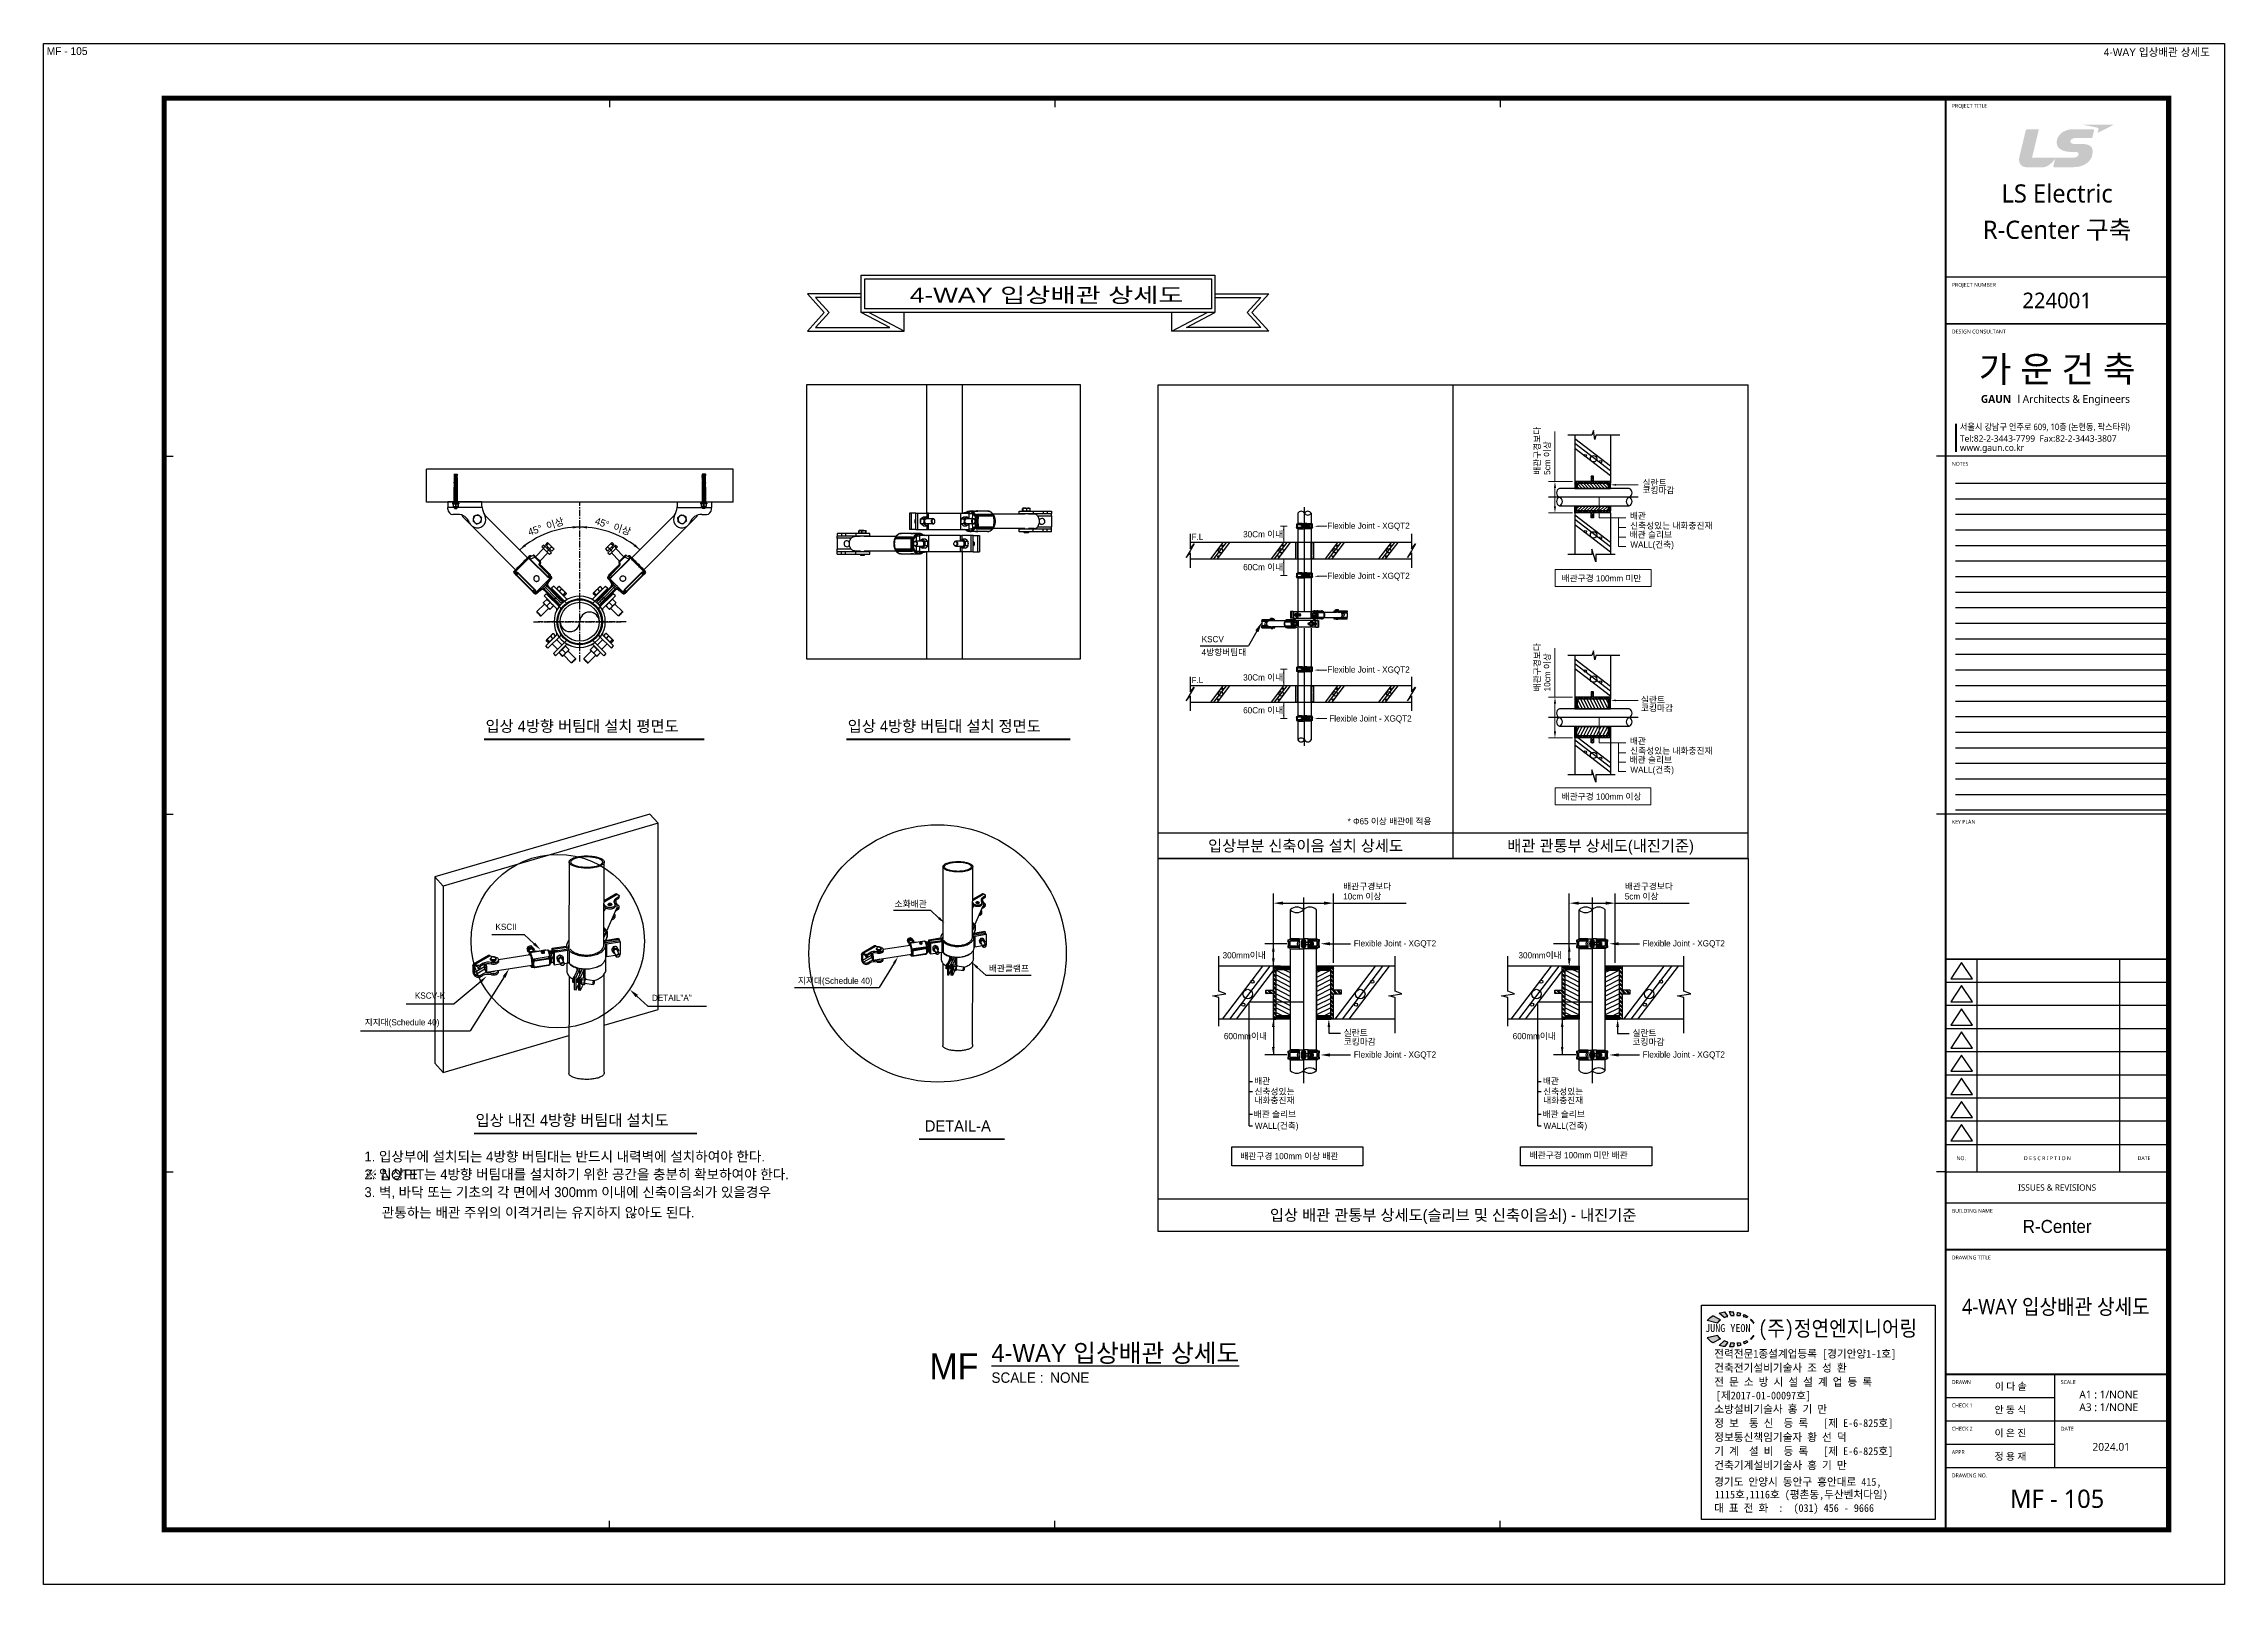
# Model space of a CAD drawing. Header units: millimetres. Extents: x 0 to 42050, y 0 to 29700.
import ezdxf
from ezdxf.enums import TextEntityAlignment as Align

# ---------------------------------------------------------------- set-up
doc = ezdxf.new("R2010")
doc.units = ezdxf.units.MM
doc.header["$LTSCALE"] = 50
for name, pattern in [('CENTER', [50.8, 31.75, -6.35, 6.35, -6.35]), ('CENTER2', [28.575, 19.05, -3.175, 3.175, -3.175]), ('CENTERX2', [4, 2.5, -0.5, 0.5, -0.5]), ('SOLID', [0])]:
    doc.linetypes.add(name, pattern=pattern)
doc.layers.get('DEFPOINTS').update_dxf_attribs({"color": 137})
for name, color, linetype in [('04', 8, 'Continuous'), ('1', 1, 'SOLID'), ('2', 2, 'Continuous'), ('3', 3, 'Continuous'), ('4', 4, 'Continuous'), ('7', 7, 'Continuous'), ('9', 7, 'Continuous'), ('A3', 3, 'Continuous'), ('BOLT', 7, 'Continuous'), ('DETAIL', 7, 'Continuous'), ('FLEXIBLE_COUPLIN', 7, 'Continuous'), ('KVC', 7, 'Continuous'), ('Layer 1', 7, 'Continuous'), ('LINE', 3, 'Continuous'), ('NSV', 7, 'Continuous'), ('NUT', 7, 'Continuous'), ('PIPE', 3, 'Continuous'), ('SYM', 6, 'Continuous'), ('TEXT', 2, 'Continuous'), ('WASHER', 7, 'Continuous'), ('XR-SHEET$0$TITLE', 7, 'Continuous'), ('XR-SHEET$0$XR-SHEET$0$SHT', 5, 'Continuous'), ('XR-SHEET$0$XR-SHEET$0$TEXT', 3, 'Continuous'), ('XR-SHEET$0$XREF-Form$0$SHT', 5, 'Continuous'), ('XR-SHEET$0$XREF-Form$0$TEXT', 3, 'Continuous'), ('XR-SHEET$0$XREF-Form$0$TXT', 3, 'Continuous'), ('XR-SHEET$1$SHT', 5, 'Continuous'), ('XR-SHEET$1$TEXT', 3, 'Continuous'), ('지진분리이음', 2, 'Continuous')]:
    doc.layers.add(name, color=color, linetype=linetype)
doc.layers.add('XR-SHEET$0$XREF-Form$0$TEMP', color=171, linetype='Continuous', plot=False)
doc.layers.add('숨김', color=1, linetype='Continuous', plot=False)
doc.styles.add('C', font='')
doc.styles.add('XR-SHEET$0$XR-SHEET$0$맑은고딕', font='')
doc.styles.add('XR-SHEET$0$XREF-Form$0$맑은고딕', font='')
doc.styles.add('XR-SHEET$0$XREF-Form$0$맑은고딕B', font='')
doc.styles.add('XR-SHEET$0$굴림체(옥산)', font='')
doc.styles.add('돋움', font='')
doc.styles.add('돋움체', font='')
doc.styles.add('스타일1', font='')
doc.styles.get('C').set_extended_font_data('Dotum')
doc.styles.get('XR-SHEET$0$XR-SHEET$0$맑은고딕').set_extended_font_data('Malgun Gothic')
doc.styles.get('XR-SHEET$0$XREF-Form$0$맑은고딕').set_extended_font_data('Malgun Gothic')
doc.styles.get('XR-SHEET$0$XREF-Form$0$맑은고딕B').set_extended_font_data('Malgun Gothic', bold=True)
doc.styles.get('XR-SHEET$0$굴림체(옥산)').set_extended_font_data('GulimChe')
doc.styles.get('돋움').set_extended_font_data('Dotum')
doc.styles.get('돋움체').set_extended_font_data('DotumChe')
doc.styles.get('스타일1').set_extended_font_data('Malgun Gothic')

msp = doc.modelspace()

# ---------------------------------------------------------------- texts
at = {"style": '돋움', "width": 1.19847}
msp.add_text('4-WAY 입상배관 상세도', height=288, dxfattribs=at).set_placement((16703, 24709), (21979, 24709), align=Align.FIT)
at = {"color": 2, "linetype": 'Continuous', "style": '돋움'}
for s, rotation, p in [('45°', 18.0408, (9367, 20214)), ('이상', 18.0408, (9717, 20328)), ('45°', 341.9592, (10618, 20440)), ('이상', 341.9592, (10968, 20326))]:
    msp.add_text(s, height=138, rotation=rotation, dxfattribs=at).set_placement(p)
at = {"color": 3, "style": '돋움'}
for s, p in [('입상 4방향 버팀대 설치 평면도', (8521, 16435)), ('입상 4방향 버팀대 설치 정면도', (15504, 16435)), ('입상 내진 4방향 버팀대 설치도', (8329, 8839)), ('DETAIL-A', (16992, 8729))]:
    msp.add_text(s, height=216, dxfattribs=at).set_placement(p)
for s, p in [('입상부분 신축이음 설치 상세도', (24333, 14237)), ('배관 관통부 상세도(내진기준)', (30022, 14237)), ('입상 배관 관통부 상세도(슬리브 및 신축이음쇠) - 내진기준', (27178, 7118))]:
    msp.add_text(s, height=216, dxfattribs=at).set_placement(p, align=Align.MIDDLE_CENTER)
at = {"color": 2, "style": '돋움'}
msp.add_text('소화배관', height=120, dxfattribs=at).set_placement((16410, 13057))
at = {"color": 2, "char_height": 120, "attachment_point": 4, "style": 'C'}
for s, insert in [('{KSCII}', (8713, 12674)), ('배관클램프', (18228, 11867)), ('KSCV-K', (7159, 11349)), ('DETAIL"A"', (11730, 11306)), ('지지대(Schedule 40)', (14544, 11617)), ('지지대(Schedule 40)', (6190, 10817))]:
    msp.add_mtext(s, dxfattribs=dict(at, insert=insert))
at = {"layer": '3', "color": 4, "style": '돋움'}
for s, p in [('2. 입상PIT는 4방향 버팀대를 설치하기 위한 공간을 충분히 확보하여야 한다.', (6186, 7808)), ('1. 입상부에 설치되는 4방향 버팀대는 반드시 내력벽에 설치하여야 한다.', (6186, 8152)), ('※ NOTE', (6186, 7805)), ('3. 벽, 바닥 또는 기초의 각 면에서 300mm 이내에 신축이음쇠가 있을경우', (6186, 7465)), ('관통하는 배관 주위의 이격거리는 유지하지 않아도 된다.', (6521, 7073))]:
    msp.add_text(s, height=192, dxfattribs=at).set_placement(p)
at = {"layer": '7', "lineweight": 0, "style": '돋움'}
for s, height, p in [('실란트', 120, (30830, 21174)), ('코킹마감', 120, (30830, 21028)), ('배관', 120, (30587, 20538)), ('F.L', 120, (22135, 20133, 0)), ('30Cm 이내', 120, (23130, 20183, 0)), ('Flexible Joint - XGQT2', 120, (24754, 20347, 0)), ('배관 슬리브', 120, (30582, 20175)), ('신축성있는 내화충진재', 120, (30591, 20349)), ('WALL(건축)', 120, (30596, 19984)), ('60Cm 이내', 120, (23130, 19549, 0)), ('Flexible Joint - XGQT2', 120, (24754, 19382, 0)), ('배관구경 100mm 미만', 120, (29271, 19333)), ('KSCV', 120, (22330, 18161)), ('4방향버팀대', 120, (22329, 17908)), ('Flexible Joint - XGQT2', 120, (24754, 17574, 0)), ('F.L', 118.8, (22135, 17374, 0)), ('30Cm 이내', 120, (23130, 17423, 0)), ('60Cm 이내', 120, (23130, 16790, 0)), ('코킹마감', 120, (30800, 16831)), ('실란트', 120, (30800, 16992)), ('배관', 120, (30587, 16198)), ('신축성있는 내화충진재', 120, (30591, 16009)), ('배관 슬리브', 120, (30582, 15835)), ('WALL(건축)', 120, (30596, 15644)), ('배관구경 100mm 이상', 120, (29271, 15126)), ('* Φ65 이상 배관에 적용', 120, (25144, 14650, 0)), ('배관구경 100mm 이상 배관', 120, (23076, 8196)), ('배관구경 100mm 미만 배관', 120, (28655, 8214))]:
    msp.add_text(s, height=height, dxfattribs=at).set_placement(p)
msp.add_text('Flexible Joint - XGQT2', height=120, dxfattribs=at).set_placement((24791, 16692), align=Align.MIDDLE_LEFT)
at = {"layer": 'DETAIL', "color": 2, "style": '돋움'}
for s, p in [('배관구경보다', (25059, 13395)), ('배관구경보다', (30489, 13395)), ('10cm 이상', (25059, 13202)), ('5cm 이상', (30489, 13202))]:
    msp.add_text(s, height=120, dxfattribs=at).set_placement(p)
at = {"layer": 'DETAIL', "style": '돋움'}
for s, p in [('300mm이내', (22733, 12067)), ('Flexible Joint - XGQT2', (25263, 12297)), ('300mm이내', (28439, 12067)), ('Flexible Joint - XGQT2', (30831, 12297)), ('600mm이내', (22758, 10509)), ('실란트', (25068, 10572)), ('코킹마감', (25069, 10400)), ('600mm이내', (28327, 10509)), ('실란트', (30636, 10569)), ('코킹마감', (30636, 10397)), ('Flexible Joint - XGQT2', (25263, 10153)), ('Flexible Joint - XGQT2', (30831, 10153)), ('배관', (23342, 9644)), ('배관', (28909, 9644)), ('신축성있는', (23348, 9440)), ('내화충진재', (23348, 9271)), ('신축성있는', (28915, 9440)), ('내화충진재', (28915, 9271)), ('배관 슬리브', (23334, 9003)), ('WALL(건축)', (23355, 8781)), ('배관 슬리브', (28902, 9003)), ('WALL(건축)', (28922, 8781))]:
    msp.add_text(s, height=120, dxfattribs=at).set_placement(p)
at = {"layer": 'NSV', "style": '돋움'}
for s, p in [('배관구경보다', (28858, 21388)), ('5cm 이상', (29053, 21388)), ('배관구경보다', (28858, 17215)), ('10cm 이상', (29053, 17215))]:
    msp.add_text(s, height=120, rotation=90, dxfattribs=at).set_placement(p)
at = {"layer": 'SYM', "color": 3, "style": '돋움'}
for s, height, p in [('%%U4-WAY 입상배관 상세도', 350, (18276, 4284)), ('SCALE :', 200, (18276, 3885)), ('NONE', 200, (19409, 3885))]:
    msp.add_text(s, height=height, dxfattribs=at).set_placement(p)
at = {"layer": 'SYM', "color": 6, "style": '돋움'}
msp.add_text('MF', height=500, dxfattribs=at).set_placement((17552, 4205), align=Align.MIDDLE)
at = {"layer": 'TEXT', "style": '돋움'}
msp.add_text('R-Center', height=250, dxfattribs=at).set_placement((38825, 6900), align=Align.MIDDLE_CENTER)
at = {"layer": '숨김', "style": '돋움'}
msp.add_text('MF - 105', height=150, dxfattribs=at).set_placement((61, 29481))
at = {"layer": '숨김', "linetype": 'Continuous', "style": '돋움'}
msp.add_text('4-WAY 입상배관 상세도', height=150, dxfattribs=at).set_placement((39724, 29461))

# ---------------------------------------------------------------- blocks, each defined once
blk = doc.blocks.new('XR-SHEET$0$TITLE')
at = {"layer": 'XR-SHEET$0$TITLE', "style": 'XR-SHEET$0$굴림체(옥산)'}
for tag, height, p in [('동명칭', 6, (776.77, -457.26)), ('SCALE-A1', 3, (797.5, -522)), ('SCALE-A3', 3, (797.5, -527)), ('DATA', 3, (797.5, -540))]:
    blk.add_attdef(tag, text='', height=height, dxfattribs=at).set_placement(p, align=Align.MIDDLE)
for tag, height, p in [('TITLE1', 6, (776.5, -479.4)), ('TITLE4', 6, (776.5, -484.39)), ('TITLE2', 6, (776.5, -489)), ('TITLE5', 6, (776.5, -493.99)), ('TITLE3', 6, (776.5, -498.7)), ('NAME-1', 3, (760.16, -517.5)), ('NAME-2', 3, (760.16, -526.5)), ('A0.00', 7, (776.5, -561))]:
    blk.add_attdef(tag, text='', height=height, dxfattribs=at).set_placement(p, align=Align.MIDDLE_CENTER)
blk = doc.blocks.new('XR-SHEET$0$XREF-Form$0$xr-form$0$TITLE')
at = {"layer": 'XR-SHEET$0$XREF-Form$0$TXT', "color": 4, "style": 'XR-SHEET$0$XREF-Form$0$맑은고딕B'}
for tag, height, p in [('TITLE1', 6, (776, 116.69)), ('TITLE4', 6, (776, 111.7)), ('TITLE2', 6, (776, 107.09)), ('TITLE5', 6, (776, 102.09)), ('TITLE3', 6, (776, 97.38)), ('A0.00', 7, (775.56, 32.33))]:
    blk.add_attdef(tag, text='', height=height, dxfattribs=at).set_placement(p, align=Align.MIDDLE_CENTER)
at = {"layer": 'XR-SHEET$0$XREF-Form$0$TXT', "color": 3, "style": 'XR-SHEET$0$XREF-Form$0$맑은고딕'}
for tag, p in [('NAME-1', (752.37, 76.33)), ('NAME-2', (752.37, 67.33)), ('NAME-3', (752.37, 58.33)), ('NAME-4', (752.37, 49.33))]:
    blk.add_attdef(tag, text='', height=2.7, dxfattribs=at).set_placement(p, align=Align.MIDDLE_LEFT)
for tag, p in [('SCALE-A1', (796.39, 73.17)), ('SCALE-A3', (796.39, 68.31)), ('DATE', (797.36, 53.01))]:
    blk.add_attdef(tag, text='', height=3, dxfattribs=at).set_placement(p, align=Align.MIDDLE)
blk = doc.blocks.new('block 3')
at = {"true_color": 0xfa002d}
h = blk.add_hatch(color=240, dxfattribs=at)
h.dxf.hatch_style = 1
h.paths.add_polyline_path([(78.5, -138.2), (78.5, -138.2), (78.6, -138.2), (78.6, -138.2), (78.7, -138.1), (78.7, -138.1), (78.8, -138.1), (78.8, -138.1), (78.9, -138), (78.9, -138), (78.9, -138), (79, -138), (79, -138), (79.1, -137.9), (79.1, -137.9), (79.1, -137.9), (79.2, -137.9), (79.2, -137.9), (79.2, -137.8), (79.3, -137.8), (79.3, -137.8), (79.4, -137.8), (79.4, -137.8), (79.4, -137.8), (79.5, -137.7), (79.5, -137.7), (79.5, -137.7), (79.6, -137.7), (79.6, -137.7), (79.6, -137.7), (79.6, -137.6), (79.7, -137.6), (79.7, -137.6), (79.7, -137.6), (79.7, -137.6), (79.8, -137.6), (79.8, -137.6), (79.8, -137.6), (79.8, -137.5), (79.9, -137.5), (79.9, -137.5), (79.9, -137.5), (79.9, -137.5), (80, -137.5), (80, -137.5), (80, -137.5), (80, -137.5), (80, -137.4), (80, -137.4), (80.1, -137.4), (80.1, -137.4), (80.1, -137.4), (80.1, -137.4), (80.1, -137.4), (80.2, -137.4), (80.2, -137.4), (80.2, -137.4), (80.2, -137.4), (80.2, -137.4), (80.2, -137.4), (80.2, -137.4), (80.2, -137.4), (80.2, -137.4), (80.1, -137.4), (80.1, -137.4), (80.1, -137.4), (80.1, -137.4), (80.1, -137.4), (80.1, -137.4), (80.1, -137.4), (80.1, -137.4), (80.1, -137.4), (80.1, -137.4), (80.1, -137.4), (80.1, -137.4), (80.1, -137.4), (80.1, -137.4), (80, -137.4), (80, -137.4), (80, -137.4), (80, -137.4), (80, -137.4), (80, -137.4), (80, -137.4), (80, -137.4), (80, -137.4), (79.9, -137.4), (79.9, -137.4), (79.9, -137.4), (79.9, -137.4), (79.9, -137.4), (79.9, -137.4), (79.9, -137.4), (79.8, -137.4), (79.8, -137.4), (79.8, -137.4), (79.8, -137.4), (79.8, -137.4), (79.7, -137.4), (79.7, -137.4), (79.7, -137.4), (79.7, -137.4), (79.7, -137.4), (79.6, -137.4), (79.6, -137.4), (79.6, -137.4), (79.6, -137.4), (79.6, -137.4), (79.5, -137.4), (79.5, -137.4), (79.5, -137.4), (79.5, -137.4), (79.5, -137.4), (79.4, -137.4), (79.4, -137.4), (79.4, -137.4), (79.4, -137.4), (79.3, -137.4), (79.3, -137.4), (79.3, -137.4), (79.2, -137.4), (79.2, -137.4), (79.2, -137.4), (79.2, -137.4), (79.1, -137.4), (79.1, -137.4), (79.1, -137.4), (79.1, -137.4), (79, -137.4), (79, -137.4), (79, -137.4), (78.9, -137.4), (78.9, -137.4), (78.9, -137.4), (78.8, -137.4), (78.8, -137.4), (78.8, -137.4), (78.8, -137.4), (78.7, -137.4), (78.7, -137.4), (78.7, -137.4), (78.6, -137.4), (78.6, -137.4), (78.6, -137.4), (78.5, -137.4), (78.5, -137.4), (78.4, -137.4), (78.4, -137.4), (78.4, -137.4), (78.3, -137.4), (78.3, -137.4), (78.3, -137.4), (78.2, -137.4), (78.2, -137.4), (78.2, -137.4), (78.1, -137.4), (78.1, -137.4), (78, -137.4), (78, -137.4), (78, -137.4), (77.9, -137.4), (77.9, -137.4), (77.9, -137.4), (77.8, -137.4), (77.8, -137.4), (77.7, -137.4), (77.7, -137.4), (77.7, -137.4), (77.6, -137.4), (77.6, -137.4), (77.5, -137.4), (77.5, -137.4), (77.5, -137.4), (77.4, -137.4), (77.4, -137.4), (77.3, -137.4), (77.3, -137.4), (77.2, -137.4), (77.2, -137.4), (77.2, -137.4), (77.1, -137.4), (77.1, -137.4), (77, -137.4), (77, -137.4), (76.9, -137.4), (76.9, -137.4), (76.8, -137.4), (76.8, -137.4), (76.7, -137.4), (76.7, -137.4), (76.7, -137.4), (76.6, -137.4), (76.6, -137.4), (76.5, -137.4), (76.5, -137.4), (76.4, -137.4), (76.4, -137.4), (76.3, -137.4), (76.3, -137.4), (76.2, -137.4), (76.2, -137.4), (76.1, -137.4), (76.1, -137.4), (76, -137.4), (76, -137.4), (75.9, -137.4), (75.9, -137.4), (75.8, -137.4), (75.8, -137.4), (75.7, -137.4), (75.7, -137.4), (75.6, -137.4), (75.6, -137.4), (75.5, -137.4), (75.5, -137.4), (75.4, -137.4), (75.4, -137.4), (75.3, -137.4), (75.3, -137.4), (75.2, -137.4), (75.2, -137.4), (75.1, -137.4), (75.1, -137.4), (75, -137.4), (75, -137.4), (74.9, -137.4), (74.9, -137.4), (74.8, -137.4), (74.8, -137.4), (74.7, -137.4), (74.7, -137.4), (74.6, -137.4), (74.6, -137.4), (74.5, -137.4), (74.4, -137.4), (74.3, -137.4), (74.2, -137.4), (74.1, -137.4), (74, -137.4), (73.9, -137.4), (73.8, -137.4), (73.7, -137.4), (73.6, -137.4), (73.5, -137.4), (73.3, -137.4), (73.2, -137.4), (73.1, -137.4), (73, -137.4), (72.9, -137.4), (72.8, -137.4), (72.7, -137.4), (72.5, -137.4), (72.4, -137.4), (72.3, -137.4), (72.2, -137.4), (72.1, -137.4), (72, -137.4), (71.9, -137.4), (71.7, -137.4), (71.6, -137.4), (71.5, -137.4), (71.4, -137.4), (71.3, -137.4), (71, -137.4), (70.8, -137.4), (70.6, -137.4), (70.1, -137.4), (69.6, -137.4), (69.4, -137.4), (69.1, -137.4), (68.9, -137.4), (68.8, -137.4), (68.7, -137.4), (68.6, -137.4), (68.4, -137.4), (68.3, -137.4), (68.2, -137.4), (68.1, -137.4), (68, -137.4), (67.9, -137.4), (67.7, -137.4), (67.6, -137.4), (67.5, -137.4), (67.4, -137.4), (67.3, -137.4), (67.2, -137.4), (67.1, -137.4), (67, -137.4), (66.8, -137.4), (66.7, -137.4), (66.6, -137.4), (66.5, -137.4), (66.4, -137.4), (66.3, -137.4), (66.2, -137.4), (66.1, -137.4), (66, -137.4), (65.8, -137.4), (65.7, -137.4), (65.7, -137.4), (65.6, -137.4), (65.6, -137.4), (65.5, -137.4), (65.5, -137.4), (65.4, -137.4), (65.4, -137.4), (65.3, -137.4), (65.3, -137.4), (65.2, -137.4), (65.2, -137.4), (65.1, -137.4), (65, -137.4), (65, -137.4), (64.9, -137.4), (64.9, -137.4), (64.8, -137.4), (64.8, -137.4), (64.7, -137.4), (64.7, -137.4), (64.6, -137.4), (64.6, -137.4), (64.5, -137.4), (64.5, -137.4), (64.4, -137.4), (64.4, -137.4), (64.3, -137.4), (64.3, -137.4), (64.2, -137.4), (64.2, -137.4), (64.1, -137.4), (64.1, -137.4), (64, -137.4), (64, -137.4), (63.9, -137.4), (63.9, -137.4), (63.9, -137.4), (63.8, -137.4), (63.8, -137.4), (63.7, -137.4), (63.7, -137.4), (63.6, -137.4), (63.6, -137.4), (63.5, -137.4), (63.5, -137.4), (63.4, -137.4), (63.4, -137.4), (63.3, -137.4), (63.3, -137.4), (63.3, -137.4), (63.2, -137.4), (63.2, -137.4), (63.1, -137.4), (63.1, -137.4), (63, -137.4), (63, -137.4), (62.9, -137.4), (62.9, -137.4), (62.9, -137.4), (62.8, -137.4), (62.8, -137.4), (62.7, -137.4), (62.7, -137.4), (62.7, -137.4), (62.6, -137.4), (62.6, -137.4), (62.5, -137.4), (62.5, -137.4), (62.4, -137.4), (62.4, -137.4), (62.4, -137.4), (62.3, -137.4), (62.3, -137.4), (62.2, -137.4), (62.2, -137.4), (62.2, -137.4), (62.1, -137.4), (62.1, -137.4), (62.1, -137.4), (62, -137.4), (62, -137.4), (61.9, -137.4), (61.9, -137.4), (61.9, -137.4), (61.8, -137.4), (61.8, -137.4), (61.8, -137.4), (61.7, -137.4), (61.7, -137.4), (61.7, -137.4), (61.6, -137.4), (61.6, -137.4), (61.6, -137.4), (61.5, -137.4), (61.5, -137.4), (61.5, -137.4), (61.4, -137.4), (61.4, -137.4), (61.4, -137.4), (61.3, -137.4), (61.3, -137.4), (61.3, -137.4), (61.2, -137.4), (61.2, -137.4), (61.2, -137.4), (61.2, -137.4), (61.1, -137.4), (61.1, -137.4), (61.1, -137.4), (61, -137.4), (61, -137.4), (61, -137.4), (61, -137.4), (60.9, -137.4), (60.9, -137.4), (60.9, -137.4), (60.9, -137.4), (60.8, -137.4), (60.8, -137.4), (60.8, -137.4), (60.8, -137.4), (60.7, -137.4), (60.7, -137.4), (60.7, -137.4), (60.7, -137.4), (60.6, -137.4), (60.6, -137.4), (60.6, -137.4), (60.6, -137.4), (60.6, -137.4), (60.5, -137.4), (60.5, -137.4), (60.5, -137.4), (60.5, -137.4), (60.5, -137.4), (60.4, -137.4), (60.4, -137.4), (60.4, -137.4), (60.4, -137.4), (60.4, -137.4), (60.3, -137.4), (60.3, -137.4), (60.3, -137.4), (60.3, -137.4), (60.3, -137.4), (60.3, -137.4), (60.3, -137.4), (60.2, -137.4), (60.2, -137.4), (60.2, -137.4), (60.2, -137.4), (60.2, -137.4), (60.2, -137.4), (60.2, -137.4), (60.2, -137.4), (60.1, -137.4), (60.1, -137.4), (60.1, -137.4), (60.1, -137.4), (60, -137.4), (60, -137.4), (60, -137.4), (60, -137.4), (60, -137.4), (60, -137.4), (60, -137.4), (60, -137.4), (60, -137.4), (60, -137.4), (60.1, -137.4), (60.1, -137.4), (60.1, -137.4), (60.1, -137.4), (60.1, -137.4), (60.1, -137.4), (60.1, -137.4), (60.1, -137.4), (60.1, -137.4), (60.2, -137.4), (60.2, -137.4), (60.2, -137.4), (60.2, -137.4), (60.2, -137.4), (60.2, -137.4), (60.2, -137.4), (60.3, -137.4), (60.3, -137.4), (60.3, -137.4), (60.3, -137.4), (60.3, -137.4), (60.4, -137.4), (60.4, -137.4), (60.4, -137.5), (60.4, -137.5), (60.5, -137.5), (60.5, -137.5), (60.5, -137.5), (60.5, -137.5), (60.6, -137.5), (60.6, -137.5), (60.6, -137.5), (60.6, -137.5), (60.7, -137.5), (60.7, -137.5), (60.7, -137.5), (60.8, -137.5), (60.8, -137.5), (60.8, -137.5), (60.9, -137.5), (60.9, -137.6), (60.9, -137.6), (61, -137.6), (61, -137.6), (61, -137.6), (61.1, -137.6), (61.1, -137.6), (61.1, -137.6), (61.2, -137.6), (61.2, -137.6), (61.2, -137.6), (61.3, -137.6), (61.3, -137.6), (61.4, -137.6), (61.4, -137.7), (61.4, -137.7), (61.5, -137.7), (61.5, -137.7), (61.6, -137.7), (61.6, -137.7), (61.6, -137.7), (61.7, -137.7), (61.7, -137.7), (61.8, -137.7), (61.8, -137.7), (61.8, -137.7), (61.9, -137.8), (61.9, -137.8), (62, -137.8), (62, -137.8), (62.1, -137.8), (62.1, -137.8), (62.2, -137.8), (62.2, -137.8), (62.2, -137.8), (62.3, -137.8), (62.4, -137.9), (62.5, -137.9), (62.6, -137.9), (62.7, -137.9), (62.8, -137.9), (62.9, -138), (63, -138), (63.1, -138), (63.2, -138), (63.3, -138), (63.4, -138.1), (63.5, -138.1), (63.6, -138.1), (63.7, -138.1), (63.8, -138.2), (63.9, -138.2), (64.1, -138.2), (64.3, -138.2), (64.5, -138.3), (64.9, -138.4), (65.1, -138.4), (65.3, -138.5), (65.5, -138.5), (65.6, -138.5), (65.8, -138.5), (65.9, -138.6), (66, -138.6), (66.1, -138.6), (66.2, -138.6), (66.3, -138.6), (66.4, -138.7), (66.5, -138.7), (66.6, -138.7), (66.7, -138.7), (66.8, -138.7), (66.9, -138.8), (67, -138.8), (67.1, -138.8), (67.2, -138.8), (67.3, -138.8), (67.3, -138.9), (67.4, -138.9), (67.4, -138.9), (67.5, -138.9), (67.5, -138.9), (67.6, -138.9), (67.6, -138.9), (67.7, -138.9), (67.7, -138.9), (67.7, -138.9), (67.8, -139), (67.8, -139), (67.9, -139), (67.9, -139), (68, -139), (68, -139), (68, -139), (68.1, -139), (68.1, -139), (68.2, -139), (68.2, -139), (68.2, -139), (68.3, -139.1), (68.3, -139.1), (68.4, -139.1), (68.4, -139.1), (68.4, -139.1), (68.5, -139.1), (68.5, -139.1), (68.5, -139.1), (68.6, -139.1), (68.6, -139.1), (68.6, -139.1), (68.7, -139.1), (68.7, -139.1), (68.7, -139.1), (68.8, -139.2), (68.8, -139.2), (68.8, -139.2), (68.9, -139.2), (68.9, -139.2), (68.9, -139.2), (68.9, -139.2), (69, -139.2), (69, -139.2), (69, -139.2), (69.1, -139.2), (69.1, -139.2), (69.1, -139.2), (69.1, -139.2), (69.2, -139.2), (69.2, -139.2), (69.2, -139.2), (69.2, -139.2), (69.2, -139.3), (69.3, -139.3), (69.3, -139.3), (69.3, -139.3), (69.3, -139.3), (69.3, -139.3), (69.4, -139.3), (69.4, -139.3), (69.4, -139.3), (69.4, -139.3), (69.4, -139.3), (69.4, -139.3), (69.5, -139.3), (69.5, -139.3), (69.5, -139.3), (69.5, -139.3), (69.7, -139.3), (69.8, -139.4), (69.9, -139.4), (70, -139.5), (70.1, -139.5), (70.2, -139.6), (70.3, -139.8), (70.4, -139.9), (70.4, -140), (70.4, -140.1), (70.4, -140.2), (70.4, -140.3), (70.3, -140.4), (70.3, -140.5), (70.3, -140.5), (70.3, -140.5), (70.3, -140.6), (70.3, -140.7), (70.3, -140.8), (70.2, -140.8), (70.2, -140.9), (70.2, -141), (70.2, -141.1), (70.2, -141.2), (70.1, -141.4), (70.1, -141.6), (70, -141.8), (70, -141.9), (70, -141.9), (70, -142), (69.9, -142.1), (69.9, -142.2), (69.9, -142.3), (69.9, -142.3), (69.9, -142.4), (69.9, -142.4), (69.9, -142.5), (69.8, -142.5), (69.8, -142.5), (69.8, -142.6), (69.8, -142.6), (69.8, -142.6), (69.8, -142.7), (69.8, -142.7), (69.8, -142.7), (69.8, -142.7), (69.8, -142.7), (69.8, -142.7), (69.8, -142.7), (69.8, -142.7), (69.8, -142.7), (69.8, -142.7), (69.8, -142.7), (69.8, -142.7), (69.8, -142.7), (69.8, -142.7), (69.8, -142.7), (69.8, -142.7), (69.8, -142.7), (69.8, -142.7), (69.8, -142.7), (69.8, -142.7), (69.8, -142.7), (69.9, -142.7), (69.9, -142.7), (69.9, -142.7), (69.9, -142.7), (69.9, -142.7), (69.9, -142.7), (69.9, -142.7), (69.9, -142.6), (69.9, -142.6), (69.9, -142.6), (69.9, -142.6), (69.9, -142.6), (69.9, -142.6), (70, -142.6), (70, -142.6), (70, -142.6), (70, -142.6), (70, -142.6), (70.1, -142.6), (70.1, -142.6), (70.1, -142.5), (70.1, -142.5), (70.1, -142.5), (70.2, -142.5), (70.2, -142.5), (70.2, -142.5), (70.2, -142.5), (70.3, -142.5), (70.3, -142.4), (70.3, -142.4), (70.4, -142.4), (70.4, -142.4), (70.4, -142.4), (70.4, -142.4), (70.5, -142.3), (70.5, -142.3), (70.5, -142.3), (70.6, -142.3), (70.6, -142.3), (70.6, -142.3), (70.7, -142.2), (70.7, -142.2), (70.8, -142.2), (70.8, -142.2), (70.8, -142.2), (70.9, -142.1), (70.9, -142.1), (70.9, -142.1), (71, -142.1), (71, -142.1), (71.1, -142), (71.1, -142), (71.2, -142), (71.2, -142), (71.2, -142), (71.3, -141.9), (71.3, -141.9), (71.4, -141.9), (71.4, -141.9), (71.5, -141.8), (71.5, -141.8), (71.6, -141.8), (71.6, -141.8), (71.7, -141.7), (71.7, -141.7), (71.8, -141.7), (71.8, -141.7), (71.8, -141.6), (71.9, -141.6), (71.9, -141.6), (72, -141.6), (72.1, -141.5), (72.1, -141.5), (72.2, -141.5), (72.2, -141.5), (72.3, -141.4), (72.3, -141.4), (72.4, -141.4), (72.4, -141.4), (72.5, -141.3), (72.5, -141.3), (72.6, -141.3), (72.6, -141.2), (72.7, -141.2), (72.7, -141.2), (72.8, -141.2), (72.9, -141.1), (72.9, -141.1), (73, -141.1), (73, -141), (73.1, -141), (73.1, -141), (73.2, -141), (73.3, -140.9), (73.3, -140.9), (73.4, -140.8), (73.5, -140.8), (73.7, -140.7), (73.8, -140.7), (73.9, -140.6), (74, -140.5), (74.1, -140.5), (74.3, -140.4), (74.4, -140.3), (74.5, -140.3), (74.7, -140.2), (75, -140), (75.2, -139.9), (75.5, -139.8), (75.6, -139.7), (75.7, -139.7), (75.8, -139.6), (76, -139.5), (76.1, -139.5), (76.2, -139.4), (76.3, -139.4), (76.4, -139.3), (76.5, -139.2), (76.7, -139.2), (76.7, -139.1), (76.8, -139.1), (76.8, -139.1), (76.9, -139.1), (76.9, -139), (77, -139), (77.1, -139), (77.1, -138.9), (77.2, -138.9), (77.2, -138.9), (77.3, -138.9), (77.3, -138.8), (77.4, -138.8), (77.4, -138.8), (77.5, -138.7), (77.6, -138.7), (77.6, -138.7), (77.7, -138.7), (77.7, -138.6), (77.8, -138.6), (77.8, -138.6), (77.9, -138.6), (77.9, -138.5), (78, -138.5), (78, -138.5), (78.1, -138.4), (78.1, -138.4), (78.2, -138.4), (78.2, -138.4), (78.3, -138.3), (78.3, -138.3), (78.4, -138.3), (78.4, -138.3), (78.5, -138.3)])
at = {"true_color": 0x0a1e5a}
h = blk.add_hatch(color=158, dxfattribs=at)
h.dxf.hatch_style = 1
h.paths.add_polyline_path([(66.6, -155.7), (66.6, -155.5), (66.6, -155.4), (66.6, -155.3), (66.6, -155.2), (66.6, -155), (66.6, -154.9), (66.6, -154.8), (66.6, -154.7), (66.6, -154.6), (66.6, -154.6), (66.7, -154.5), (66.7, -154.4), (66.7, -154.4), (66.7, -154.3), (66.6, -154.2), (66.6, -154.2), (66.6, -154.1), (66.6, -154), (66.6, -154), (66.6, -153.9), (66.6, -153.8), (66.6, -153.8), (66.6, -153.7), (66.6, -153.6), (66.6, -153.6), (66.6, -153.5), (66.6, -153.5), (66.6, -153.4), (66.5, -153.3), (66.5, -153.3), (66.5, -153.2), (66.5, -153.1), (66.5, -153.1), (66.5, -153), (66.4, -153), (66.4, -152.9), (66.4, -152.8), (66.4, -152.8), (66.4, -152.7), (66.3, -152.7), (66.3, -152.6), (66.3, -152.6), (66.3, -152.5), (66.2, -152.5), (66.2, -152.4), (66.2, -152.3), (66.2, -152.3), (66.1, -152.2), (66.1, -152.2), (66.1, -152.1), (66, -152.1), (66, -152), (66, -152), (65.9, -151.9), (65.9, -151.9), (65.8, -151.8), (65.8, -151.8), (65.8, -151.7), (65.7, -151.7), (65.7, -151.6), (65.6, -151.6), (65.6, -151.5), (65.6, -151.5), (65.5, -151.5), (65.5, -151.4), (65.4, -151.4), (65.4, -151.3), (65.3, -151.3), (65.3, -151.2), (65.2, -151.2), (65.2, -151.2), (65.1, -151.1), (65.1, -151.1), (65, -151), (64.9, -151), (64.9, -151), (64.8, -150.9), (64.8, -150.9), (64.7, -150.9), (64.6, -150.8), (64.6, -150.8), (64.5, -150.7), (64.5, -150.7), (64.4, -150.7), (64.3, -150.6), (64.2, -150.6), (64.2, -150.6), (64.1, -150.6), (64, -150.5), (64, -150.5), (63.9, -150.5), (63.8, -150.4), (63.7, -150.4), (63.7, -150.4), (63.6, -150.3), (63.5, -150.3), (63.4, -150.3), (63.3, -150.3), (63.3, -150.2), (63.2, -150.2), (63.1, -150.2), (63, -150.2), (62.9, -150.2), (62.8, -150.1), (62.7, -150.1), (62.6, -150.1), (62.6, -150.1), (62.5, -150.1), (62.4, -150), (62.3, -150), (62.2, -150), (62.1, -150), (62, -150), (61.9, -150), (61.8, -149.9), (61.7, -149.9), (61.6, -149.9), (61.5, -149.9), (61.4, -149.9), (61.2, -149.9), (61.1, -149.9), (61, -149.9), (60.9, -149.9), (60.8, -149.8), (60.7, -149.8), (60.6, -149.8), (60.5, -149.8), (60.3, -149.8), (60.2, -149.8), (60.1, -149.8), (60, -149.8), (59.9, -149.8), (59.7, -149.8), (59.6, -149.8), (59.5, -149.8), (59.5, -149.8), (59.5, -149.8), (59.5, -149.8), (59.5, -149.8), (59.5, -149.8), (59.5, -149.8), (59.4, -149.8), (59.4, -149.8), (59.4, -149.8), (59.4, -149.8), (59.4, -149.8), (59.4, -149.8), (59.4, -149.8), (59.3, -149.8), (59.3, -149.8), (59.3, -149.8), (59.3, -149.8), (59.3, -149.8), (59.2, -149.8), (59.2, -149.8), (59.2, -149.8), (59.2, -149.8), (59.1, -149.8), (59.1, -149.8), (59.1, -149.8), (59, -149.8), (59, -149.8), (59, -149.8), (58.9, -149.8), (58.9, -149.8), (58.9, -149.8), (58.8, -149.8), (58.8, -149.8), (58.8, -149.8), (58.7, -149.8), (58.7, -149.8), (58.6, -149.8), (58.5, -149.8), (58.4, -149.8), (58.3, -149.8), (58.3, -149.8), (58.2, -149.8), (58.1, -149.8), (58, -149.8), (57.9, -149.8), (57.8, -149.8), (57.6, -149.8), (57.4, -149.8), (57.2, -149.8), (57, -149.8), (56.9, -149.8), (56.8, -149.8), (56.7, -149.8), (56.6, -149.8), (56.5, -149.8), (56.5, -149.8), (56.4, -149.8), (56.3, -149.8), (56.2, -149.8), (56.1, -149.8), (56.1, -149.8), (56, -149.8), (56, -149.8), (56, -149.8), (55.9, -149.8), (55.9, -149.8), (55.9, -149.8), (55.8, -149.8), (55.8, -149.8), (55.8, -149.8), (55.7, -149.8), (55.7, -149.8), (55.7, -149.8), (55.7, -149.8), (55.6, -149.8), (55.6, -149.8), (55.6, -149.8), (55.5, -149.8), (55.5, -149.8), (55.5, -149.8), (55.5, -149.8), (55.5, -149.8), (55.4, -149.8), (55.4, -149.8), (55.4, -149.8), (55.4, -149.8), (55.4, -149.8), (55.4, -149.8), (55.4, -149.8), (55.4, -149.8), (55.3, -149.8), (55.3, -149.8), (55.3, -149.8), (55.3, -149.8), (55.3, -149.8), (55.2, -149.8), (55, -149.8), (54.7, -149.8), (54.4, -149.7), (54.2, -149.7), (53.9, -149.6), (53.7, -149.6), (53.4, -149.5), (53.2, -149.4), (53, -149.3), (52.8, -149.1), (52.7, -149), (52.6, -148.9), (52.5, -148.8), (52.5, -148.7), (52.4, -148.5), (52.4, -148.4), (52.3, -148.2), (52.3, -148.1), (52.3, -147.9), (52.4, -147.7), (52.4, -147.6), (52.5, -147.4), (52.6, -147.3), (52.7, -147.1), (52.9, -147), (53, -146.8), (53.2, -146.7), (53.3, -146.6), (53.4, -146.6), (53.5, -146.5), (53.7, -146.4), (53.8, -146.3), (54, -146.3), (54.1, -146.2), (54.3, -146.2), (54.4, -146.1), (54.6, -146.1), (54.8, -146), (55, -146), (55.2, -145.9), (55.4, -145.9), (55.5, -145.9), (55.7, -145.9), (55.9, -145.9), (56.1, -145.9), (56.2, -145.9), (56.2, -145.9), (56.2, -145.9), (56.2, -145.9), (56.2, -145.9), (56.2, -145.9), (56.2, -145.9), (56.3, -145.9), (56.3, -145.9), (56.3, -145.9), (56.3, -145.9), (56.3, -145.9), (56.3, -145.9), (56.3, -145.9), (56.3, -145.9), (56.4, -145.9), (56.4, -145.9), (56.4, -145.9), (56.4, -145.9), (56.4, -145.9), (56.4, -145.9), (56.5, -145.9), (56.5, -145.9), (56.5, -145.9), (56.5, -145.9), (56.5, -145.9), (56.6, -145.9), (56.6, -145.9), (56.6, -145.9), (56.6, -145.9), (56.7, -145.9), (56.7, -145.9), (56.7, -145.9), (56.8, -145.9), (56.8, -145.9), (56.8, -145.9), (56.8, -145.9), (56.9, -145.9), (56.9, -145.9), (56.9, -145.9), (57, -145.9), (57, -145.9), (57, -145.9), (57.1, -145.9), (57.1, -145.9), (57.1, -145.9), (57.2, -145.9), (57.2, -145.9), (57.3, -145.9), (57.3, -145.9), (57.3, -145.9), (57.4, -145.9), (57.4, -145.9), (57.5, -145.9), (57.5, -145.9), (57.5, -145.9), (57.6, -145.9), (57.6, -145.9), (57.7, -145.9), (57.7, -145.9), (57.7, -145.9), (57.8, -145.9), (57.8, -145.9), (57.9, -145.9), (57.9, -145.9), (58, -145.9), (58, -145.9), (58.1, -145.9), (58.1, -145.9), (58.2, -145.9), (58.2, -145.9), (58.3, -145.9), (58.3, -145.9), (58.4, -145.9), (58.4, -145.9), (58.5, -145.9), (58.5, -145.9), (58.6, -145.9), (58.6, -145.9), (58.7, -145.9), (58.7, -145.9), (58.8, -145.9), (58.8, -145.9), (58.9, -145.9), (58.9, -145.9), (59, -145.9), (59, -145.9), (59.1, -145.9), (59.2, -145.9), (59.3, -145.9), (59.4, -145.9), (59.5, -145.9), (59.6, -145.9), (59.8, -145.9), (59.9, -145.9), (60, -145.9), (60.1, -145.9), (60.2, -145.9), (60.3, -145.9), (60.4, -145.9), (60.6, -145.9), (60.7, -145.9), (60.8, -145.9), (61, -145.9), (61.3, -145.9), (61.5, -145.9), (61.7, -145.9), (61.9, -145.9), (62, -145.9), (62.1, -145.9), (62.2, -145.9), (62.3, -145.9), (62.5, -145.9), (62.6, -145.9), (62.7, -145.9), (62.8, -145.9), (62.9, -145.9), (63, -145.9), (63.1, -145.9), (63.2, -145.9), (63.4, -145.9), (63.5, -145.9), (63.5, -145.9), (63.6, -145.9), (63.6, -145.9), (63.7, -145.9), (63.7, -145.9), (63.8, -145.9), (63.8, -145.9), (63.9, -145.9), (63.9, -145.9), (64, -145.9), (64, -145.9), (64.1, -145.9), (64.1, -145.9), (64.2, -145.9), (64.2, -145.9), (64.3, -145.9), (64.3, -145.9), (64.4, -145.9), (64.4, -145.9), (64.5, -145.9), (64.5, -145.9), (64.6, -145.9), (64.6, -145.9), (64.7, -145.9), (64.7, -145.9), (64.8, -145.9), (64.8, -145.9), (64.8, -145.9), (64.9, -145.9), (64.9, -145.9), (65, -145.9), (65, -145.9), (65.1, -145.9), (65.1, -145.9), (65.1, -145.9), (65.2, -145.9), (65.2, -145.9), (65.3, -145.9), (65.3, -145.9), (65.3, -145.9), (65.4, -145.9), (65.4, -145.9), (65.4, -145.9), (65.5, -145.9), (65.5, -145.9), (65.5, -145.9), (65.6, -145.9), (65.6, -145.9), (65.6, -145.9), (65.7, -145.9), (65.7, -145.9), (65.7, -145.9), (65.8, -145.9), (65.8, -145.9), (65.8, -145.9), (65.8, -145.9), (65.9, -145.9), (65.9, -145.9), (65.9, -145.9), (66, -145.9), (66, -145.9), (66, -145.9), (66, -145.9), (66, -145.9), (66.1, -145.9), (66.1, -145.9), (66.1, -145.9), (66.1, -145.9), (66.1, -145.9), (66.2, -145.9), (66.2, -145.9), (66.3, -145.9), (66.3, -145.9), (66.3, -145.9), (66.3, -145.9), (66.3, -145.9), (66.3, -145.9), (66.3, -145.8), (66.3, -145.8), (66.3, -145.8), (66.4, -145.8), (66.4, -145.8), (66.4, -145.8), (66.4, -145.8), (66.4, -145.8), (66.4, -145.7), (66.4, -145.7), (66.4, -145.7), (66.4, -145.7), (66.4, -145.7), (66.4, -145.7), (66.4, -145.6), (66.4, -145.6), (66.4, -145.6), (66.4, -145.6), (66.4, -145.5), (66.4, -145.5), (66.4, -145.5), (66.4, -145.5), (66.4, -145.4), (66.5, -145.4), (66.5, -145.4), (66.5, -145.3), (66.5, -145.3), (66.5, -145.2), (66.5, -145.2), (66.5, -145.1), (66.5, -145), (66.6, -144.9), (66.6, -144.9), (66.6, -144.8), (66.6, -144.7), (66.6, -144.6), (66.7, -144.5), (66.7, -144.5), (66.7, -144.4), (66.7, -144.3), (66.8, -144.2), (66.8, -144), (66.8, -143.8), (66.9, -143.6), (66.9, -143.4), (67, -143.3), (67, -143.2), (67, -143.1), (67.1, -143), (67.1, -142.9), (67.1, -142.8), (67.1, -142.7), (67.1, -142.6), (67.2, -142.6), (67.2, -142.5), (67.2, -142.4), (67.2, -142.3), (67.2, -142.2), (67.3, -142.2), (67.3, -142), (67.3, -142), (67.3, -141.9), (67.3, -141.9), (67.3, -141.8), (67.3, -141.8), (67.4, -141.8), (67.4, -141.7), (67.4, -141.7), (67.4, -141.7), (67.4, -141.7), (67.4, -141.7), (67.4, -141.6), (67.4, -141.6), (67.4, -141.6), (67.4, -141.6), (67.4, -141.5), (67.4, -141.4), (67.4, -141.3), (67.5, -141.3), (67.5, -141.2), (67.5, -141.1), (67.5, -141.1), (67.5, -141), (67.5, -140.9), (67.5, -140.9), (67.5, -140.8), (67.4, -140.8), (67.4, -140.7), (67.4, -140.7), (67.4, -140.7), (67.4, -140.6), (67.3, -140.6), (67.3, -140.6), (67.3, -140.5), (67.2, -140.5), (67.2, -140.5), (67.2, -140.5), (67.1, -140.4), (67.1, -140.4), (67, -140.4), (66.9, -140.4), (66.8, -140.4), (66.7, -140.4), (66.7, -140.4), (66.7, -140.4), (66.7, -140.4), (66.7, -140.4), (66.7, -140.4), (66.7, -140.4), (66.6, -140.4), (66.6, -140.4), (66.6, -140.4), (66.6, -140.4), (66.6, -140.4), (66.6, -140.4), (66.6, -140.4), (66.6, -140.4), (66.6, -140.4), (66.6, -140.4), (66.6, -140.4), (66.6, -140.4), (66.6, -140.4), (66.6, -140.4), (66.6, -140.4), (66.6, -140.4), (66.6, -140.4), (66.6, -140.4), (66.6, -140.4), (66.6, -140.4), (66.6, -140.4), (66.5, -140.4), (66.5, -140.4), (66.5, -140.4), (66.5, -140.4), (66.5, -140.4), (66.5, -140.4), (66.5, -140.4), (66.5, -140.4), (66.5, -140.4), (66.5, -140.4), (66.5, -140.4), (66.4, -140.4), (66.4, -140.4), (66.4, -140.4), (66.4, -140.4), (66.4, -140.4), (66.4, -140.4), (66.4, -140.4), (66.4, -140.4), (66.4, -140.4), (66.3, -140.4), (66.3, -140.4), (66.3, -140.4), (66.3, -140.4), (66.3, -140.4), (66.3, -140.4), (66.3, -140.4), (66.3, -140.4), (66.2, -140.4), (66.2, -140.4), (66.2, -140.4), (66.2, -140.4), (66.2, -140.4), (66.2, -140.4), (66.1, -140.4), (66.1, -140.4), (66.1, -140.4), (66, -140.4), (66, -140.4), (65.9, -140.4), (65.9, -140.4), (65.9, -140.4), (65.8, -140.4), (65.8, -140.4), (65.8, -140.4), (65.7, -140.4), (65.7, -140.4), (65.6, -140.4), (65.6, -140.4), (65.5, -140.4), (65.5, -140.4), (65.5, -140.4), (65.4, -140.4), (65.4, -140.4), (65.3, -140.4), (65.3, -140.4), (65.2, -140.4), (65.2, -140.4), (65.1, -140.4), (65.1, -140.4), (65, -140.4), (65, -140.4), (64.9, -140.4), (64.9, -140.4), (64.8, -140.4), (64.8, -140.4), (64.7, -140.4), (64.6, -140.4), (64.6, -140.4), (64.5, -140.4), (64.5, -140.4), (64.4, -140.4), (64.4, -140.4), (64.3, -140.4), (64.2, -140.4), (64.2, -140.4), (64.1, -140.4), (64.1, -140.4), (64, -140.4), (63.9, -140.4), (63.9, -140.4), (63.8, -140.4), (63.8, -140.4), (63.7, -140.4), (63.6, -140.4), (63.6, -140.4), (63.5, -140.4), (63.4, -140.4), (63.4, -140.4), (63.3, -140.4), (63.2, -140.4), (63.2, -140.4), (63.1, -140.4), (63, -140.4), (63, -140.4), (62.9, -140.4), (62.8, -140.4), (62.8, -140.4), (62.7, -140.4), (62.6, -140.4), (62.6, -140.4), (62.5, -140.4), (62.4, -140.4), (62.3, -140.4), (62.3, -140.4), (62.2, -140.4), (62.1, -140.4), (62, -140.4), (61.9, -140.4), (61.7, -140.4), (61.6, -140.4), (61.4, -140.4), (61.3, -140.4), (61.1, -140.4), (61, -140.4), (60.7, -140.4), (60.4, -140.4), (60.1, -140.4), (59.8, -140.4), (59.7, -140.4), (59.5, -140.4), (59.4, -140.4), (59.2, -140.4), (59.1, -140.4), (58.9, -140.4), (58.8, -140.4), (58.7, -140.4), (58.6, -140.4), (58.5, -140.4), (58.4, -140.4), (58.4, -140.4), (58.3, -140.4), (58.2, -140.4), (58.2, -140.4), (58.1, -140.4), (58, -140.4), (58, -140.4), (57.9, -140.4), (57.8, -140.4), (57.8, -140.4), (57.7, -140.4), (57.6, -140.4), (57.6, -140.4), (57.5, -140.4), (57.4, -140.4), (57.4, -140.4), (57.3, -140.4), (57.2, -140.4), (57.2, -140.4), (57.1, -140.4), (57, -140.4), (57, -140.4), (56.9, -140.4), (56.9, -140.4), (56.8, -140.4), (56.7, -140.4), (56.7, -140.4), (56.6, -140.4), (56.5, -140.4), (56.5, -140.4), (56.4, -140.4), (56.4, -140.4), (56.3, -140.4), (56.3, -140.4), (56.2, -140.4), (56.1, -140.4), (56.1, -140.4), (56, -140.4), (56, -140.4), (55.9, -140.4), (55.9, -140.4), (55.8, -140.4), (55.8, -140.4), (55.7, -140.4), (55.7, -140.4), (55.6, -140.4), (55.6, -140.4), (55.5, -140.4), (55.5, -140.4), (55.4, -140.4), (55.4, -140.4), (55.3, -140.4), (55.3, -140.4), (55.2, -140.4), (55.2, -140.4), (55.2, -140.4), (55.1, -140.4), (55.1, -140.4), (55, -140.4), (55, -140.4), (55, -140.4), (54.9, -140.4), (54.9, -140.4), (54.8, -140.4), (54.8, -140.4), (54.8, -140.4), (54.7, -140.4), (54.7, -140.4), (54.7, -140.4), (54.6, -140.4), (54.6, -140.4), (54.6, -140.4), (54.6, -140.4), (54.6, -140.4), (54.6, -140.4), (54.5, -140.4), (54.5, -140.4), (54.5, -140.4), (54.5, -140.4), (54.5, -140.4), (54.5, -140.4), (54.5, -140.4), (54.4, -140.4), (54.4, -140.4), (54.4, -140.4), (54.4, -140.4), (54.4, -140.4), (54.4, -140.4), (54.4, -140.4), (54.4, -140.4), (54.4, -140.4), (54.3, -140.4), (54.3, -140.4), (54.3, -140.4), (54.3, -140.4), (54.3, -140.4), (54.3, -140.4), (54.3, -140.4), (54.1, -140.4), (54.1, -140.4), (54, -140.4), (53.9, -140.4), (53.8, -140.4), (53.7, -140.4), (53.6, -140.4), (53.5, -140.4), (53.5, -140.4), (53.4, -140.4), (53.3, -140.4), (53.2, -140.4), (53.1, -140.4), (53.1, -140.4), (53, -140.4), (52.9, -140.4), (52.8, -140.4), (52.7, -140.4), (52.7, -140.4), (52.6, -140.5), (52.5, -140.5), (52.4, -140.5), (52.3, -140.5), (52.3, -140.5), (52.2, -140.5), (52.1, -140.5), (52, -140.5), (52, -140.5), (51.9, -140.5), (51.8, -140.6), (51.7, -140.6), (51.7, -140.6), (51.6, -140.6), (51.5, -140.6), (51.4, -140.6), (51.4, -140.6), (51.3, -140.6), (51.2, -140.7), (51.2, -140.7), (51.1, -140.7), (51, -140.7), (50.9, -140.7), (50.9, -140.7), (50.8, -140.8), (50.7, -140.8), (50.7, -140.8), (50.6, -140.8), (50.5, -140.8), (50.5, -140.8), (50.4, -140.9), (50.3, -140.9), (50.3, -140.9), (50.2, -140.9), (50.1, -140.9), (50.1, -141), (50, -141), (49.9, -141), (49.9, -141), (49.8, -141), (49.7, -141.1), (49.7, -141.1), (49.6, -141.1), (49.5, -141.1), (49.5, -141.2), (49.4, -141.2), (49.4, -141.2), (49.3, -141.2), (49.2, -141.3), (49.2, -141.3), (49.1, -141.3), (49.1, -141.3), (49, -141.4), (48.9, -141.4), (48.9, -141.4), (48.8, -141.4), (48.8, -141.5), (48.7, -141.5), (48.6, -141.5), (48.6, -141.6), (48.5, -141.6), (48.5, -141.6), (48.4, -141.7), (48.2, -141.7), (48.1, -141.8), (48, -141.8), (47.9, -141.9), (47.8, -142), (47.7, -142), (47.6, -142.1), (47.5, -142.2), (47.4, -142.2), (47.3, -142.3), (47.2, -142.4), (47.1, -142.4), (47, -142.5), (46.9, -142.6), (46.8, -142.6), (46.7, -142.7), (46.6, -142.8), (46.6, -142.9), (46.5, -142.9), (46.4, -143), (46.3, -143.1), (46.2, -143.2), (46.1, -143.2), (46.1, -143.3), (46, -143.4), (45.9, -143.5), (45.8, -143.6), (45.8, -143.6), (45.7, -143.7), (45.6, -143.8), (45.5, -143.9), (45.5, -144), (45.4, -144), (45.3, -144.1), (45.3, -144.2), (45.2, -144.3), (45.1, -144.4), (45.1, -144.5), (45, -144.5), (45, -144.6), (44.9, -144.7), (44.8, -144.8), (44.8, -144.9), (44.7, -145), (44.7, -145.1), (44.6, -145.1), (44.6, -145.2), (44.5, -145.3), (44.5, -145.4), (44.4, -145.5), (44.4, -145.6), (44.3, -145.7), (44.3, -145.8), (44.3, -145.9), (44.2, -145.9), (44.2, -146), (44.1, -146.1), (44.1, -146.2), (44.1, -146.3), (44, -146.4), (44, -146.5), (44, -146.6), (43.9, -146.7), (43.9, -146.7), (43.9, -146.8), (43.9, -146.9), (43.8, -147), (43.8, -147.1), (43.8, -147.2), (43.8, -147.3), (43.8, -147.4), (43.7, -147.4), (43.7, -147.5), (43.7, -147.6), (43.7, -147.7), (43.7, -147.8), (43.7, -147.9), (43.6, -148), (43.6, -148), (43.6, -148.1), (43.6, -148.2), (43.6, -148.3), (43.6, -148.4), (43.6, -148.5), (43.6, -148.5), (43.6, -148.6), (43.6, -148.7), (43.6, -148.8), (43.6, -148.9), (43.6, -149), (43.6, -149), (43.6, -149.1), (43.6, -149.2), (43.6, -149.3), (43.6, -149.3), (43.6, -149.4), (43.7, -149.5), (43.7, -149.6), (43.7, -149.7), (43.7, -149.7), (43.7, -149.8), (43.7, -149.9), (43.7, -150), (43.8, -150), (43.8, -150.1), (43.8, -150.2), (43.8, -150.3), (43.8, -150.3), (43.9, -150.4), (43.9, -150.5), (43.9, -150.6), (43.9, -150.6), (44, -150.7), (44, -150.8), (44, -150.9), (44, -150.9), (44.1, -151), (44.1, -151.1), (44.1, -151.1), (44.2, -151.2), (44.2, -151.3), (44.3, -151.3), (44.3, -151.4), (44.3, -151.5), (44.4, -151.5), (44.4, -151.6), (44.5, -151.7), (44.5, -151.7), (44.6, -151.8), (44.6, -151.9), (44.7, -151.9), (44.7, -152), (44.8, -152.1), (44.8, -152.1), (44.9, -152.2), (44.9, -152.2), (45, -152.3), (45, -152.4), (45.1, -152.4), (45.2, -152.5), (45.2, -152.5), (45.3, -152.6), (45.3, -152.7), (45.4, -152.7), (45.5, -152.8), (45.5, -152.8), (45.6, -152.9), (45.7, -152.9), (45.8, -153), (45.8, -153), (45.9, -153.1), (46, -153.1), (46.1, -153.2), (46.1, -153.2), (46.2, -153.3), (46.3, -153.3), (46.4, -153.4), (46.5, -153.4), (46.5, -153.5), (46.6, -153.5), (46.7, -153.6), (46.8, -153.6), (46.9, -153.7), (47, -153.7), (47.1, -153.7), (47.2, -153.8), (47.3, -153.8), (47.4, -153.9), (47.5, -153.9), (47.6, -153.9), (47.7, -154), (47.8, -154), (47.9, -154.1), (48, -154.1), (48.1, -154.1), (48.2, -154.2), (48.3, -154.2), (48.4, -154.2), (48.5, -154.3), (48.7, -154.3), (48.8, -154.3), (48.9, -154.4), (49, -154.4), (49.1, -154.4), (49.2, -154.4), (49.4, -154.5), (49.5, -154.5), (49.6, -154.5), (49.8, -154.5), (49.9, -154.6), (50, -154.6), (50.1, -154.6), (50.3, -154.6), (50.3, -154.6), (50.4, -154.6), (50.5, -154.7), (50.6, -154.7), (50.6, -154.7), (50.7, -154.7), (50.8, -154.7), (50.8, -154.7), (50.9, -154.7), (51, -154.7), (51, -154.7), (51.1, -154.7), (51.2, -154.7), (51.3, -154.7), (51.3, -154.8), (51.4, -154.8), (51.5, -154.8), (51.6, -154.8), (51.6, -154.8), (51.7, -154.8), (51.8, -154.8), (51.9, -154.8), (51.9, -154.8), (52, -154.8), (52.1, -154.8), (52.2, -154.8), (52.2, -154.8), (52.3, -154.8), (52.4, -154.8), (52.5, -154.8), (52.6, -154.8), (52.6, -154.8), (52.7, -154.8), (52.8, -154.8), (52.9, -154.8), (53, -154.8), (53, -154.8), (53.1, -154.9), (53.2, -154.9), (53.3, -154.9), (53.4, -154.9), (53.4, -154.9), (53.5, -154.9), (53.6, -154.9), (53.6, -154.9), (53.6, -154.9), (53.6, -154.9), (53.6, -154.9), (53.7, -154.9), (53.7, -154.9), (53.7, -154.9), (53.8, -154.9), (53.8, -154.9), (53.8, -154.9), (53.9, -154.9), (54, -154.9), (54, -154.9), (54.1, -154.9), (54.2, -154.9), (54.4, -154.9), (54.5, -154.9), (54.6, -154.9), (54.7, -154.9), (54.8, -154.9), (54.8, -154.9), (54.9, -154.9), (54.9, -154.9), (55, -154.9), (55, -154.9), (55, -154.9), (55.3, -154.9), (55.6, -154.9), (55.9, -154.9), (56.1, -154.9), (56.3, -154.9), (56.5, -155), (56.7, -155), (56.9, -155.1), (57, -155.2), (57.2, -155.2), (57.3, -155.4), (57.4, -155.5), (57.5, -155.6), (57.5, -155.7), (57.6, -155.9), (57.6, -156.1), (57.6, -156.3), (57.6, -156.5), (57.5, -156.8), (57.4, -157), (57.2, -157.3), (57.1, -157.5), (56.9, -157.7), (56.8, -157.8), (56.6, -157.9), (56.5, -158), (56.4, -158), (56.2, -158.1), (56.1, -158.2), (55.9, -158.2), (55.7, -158.3), (55.5, -158.3), (55.4, -158.4), (55.2, -158.4), (55.1, -158.4), (54.9, -158.5), (54.7, -158.5), (54.6, -158.5), (54.4, -158.5), (54.3, -158.5), (54.1, -158.5), (53.9, -158.5), (53.8, -158.5), (53.6, -158.5), (53.4, -158.6), (53.2, -158.6), (53, -158.6), (52.8, -158.6), (52.7, -158.6), (52.5, -158.6), (52.4, -158.6), (52.2, -158.6), (52.1, -158.6), (51.9, -158.6), (51.7, -158.6), (51.5, -158.6), (51.3, -158.6), (51.2, -158.6), (51.1, -158.6), (51, -158.6), (50.9, -158.6), (50.8, -158.6), (50.7, -158.6), (50.6, -158.6), (50.5, -158.6), (50.4, -158.6), (50.4, -158.6), (50.4, -158.6), (50.4, -158.6), (50.4, -158.6), (50.4, -158.6), (50.4, -158.6), (50.4, -158.6), (50.4, -158.6), (50.4, -158.6), (50.4, -158.6), (50.4, -158.6), (50.4, -158.6), (50.4, -158.6), (50.4, -158.6), (50.4, -158.6), (50.4, -158.6), (50.4, -158.6), (50.4, -158.6), (50.4, -158.6), (50.4, -158.6), (50.4, -158.6), (50.3, -158.6), (50.3, -158.6), (50.3, -158.6), (50.3, -158.6), (50.3, -158.6), (50.3, -158.6), (50.3, -158.6), (50.3, -158.6), (50.3, -158.6), (50.3, -158.6), (50.3, -158.6), (50.3, -158.6), (50.3, -158.6), (50.3, -158.6), (50.2, -158.6), (50.2, -158.6), (50.2, -158.6), (50.2, -158.6), (50.2, -158.6), (50.2, -158.6), (50.2, -158.6), (50.2, -158.6), (50.1, -158.6), (50.1, -158.6), (50.1, -158.6), (50.1, -158.6), (50.1, -158.6), (50.1, -158.6), (50, -158.6), (50, -158.6), (50, -158.6), (50, -158.6), (50, -158.6), (49.9, -158.6), (49.9, -158.6), (49.9, -158.6), (49.9, -158.6), (49.9, -158.6), (49.8, -158.6), (49.8, -158.6), (49.8, -158.6), (49.8, -158.6), (49.8, -158.6), (49.7, -158.6), (49.7, -158.6), (49.7, -158.6), (49.7, -158.6), (49.6, -158.6), (49.6, -158.6), (49.6, -158.6), (49.6, -158.6), (49.5, -158.6), (49.5, -158.6), (49.5, -158.6), (49.4, -158.6), (49.4, -158.6), (49.4, -158.6), (49.4, -158.6), (49.3, -158.6), (49.3, -158.6), (49.3, -158.6), (49.2, -158.6), (49.2, -158.6), (49.2, -158.6), (49.1, -158.6), (49.1, -158.6), (49.1, -158.6), (49, -158.6), (49, -158.6), (49, -158.6), (48.9, -158.6), (48.9, -158.6), (48.9, -158.6), (48.8, -158.6), (48.8, -158.6), (48.8, -158.6), (48.7, -158.6), (48.7, -158.6), (48.6, -158.6), (48.6, -158.6), (48.6, -158.6), (48.5, -158.6), (48.5, -158.6), (48.5, -158.6), (48.4, -158.6), (48.4, -158.6), (48.3, -158.6), (48.3, -158.6), (48.3, -158.6), (48.2, -158.6), (48.2, -158.6), (48.1, -158.6), (48.1, -158.6), (48.1, -158.6), (48, -158.6), (48, -158.6), (47.9, -158.6), (47.9, -158.6), (47.8, -158.6), (47.8, -158.6), (47.7, -158.6), (47.7, -158.6), (47.7, -158.6), (47.6, -158.6), (47.6, -158.6), (47.5, -158.6), (47.5, -158.6), (47.4, -158.6), (47.4, -158.6), (47.3, -158.6), (47.3, -158.6), (47.2, -158.6), (47.2, -158.6), (47.1, -158.6), (47.1, -158.6), (47.1, -158.6), (47, -158.6), (47, -158.6), (46.9, -158.6), (46.9, -158.6), (46.8, -158.6), (46.8, -158.6), (46.7, -158.6), (46.7, -158.6), (46.6, -158.6), (46.6, -158.6), (46.5, -158.6), (46.5, -158.6), (46.4, -158.6), (46.3, -158.6), (46.3, -158.6), (46.2, -158.6), (46.2, -158.6), (46.1, -158.6), (46.1, -158.6), (46, -158.6), (46, -158.6), (45.9, -158.6), (45.9, -158.6), (45.8, -158.6), (45.8, -158.6), (45.7, -158.6), (45.7, -158.6), (45.6, -158.6), (45.5, -158.6), (45.5, -158.6), (45.4, -158.6), (45.4, -158.6), (45.3, -158.6), (45.3, -158.6), (45.2, -158.6), (45.2, -158.6), (45.1, -158.6), (45, -158.6), (45, -158.6), (44.9, -158.6), (44.9, -158.6), (44.8, -158.6), (44.7, -158.6), (44.7, -158.6), (44.6, -158.6), (44.6, -158.6), (44.5, -158.6), (44.5, -158.6), (44.4, -158.6), (44.3, -158.6), (44.3, -158.6), (44.2, -158.6), (44.2, -158.6), (44.1, -158.6), (44, -158.6), (44, -158.6), (43.9, -158.6), (43.9, -158.6), (43.8, -158.6), (43.7, -158.6), (43.7, -158.6), (43.6, -158.6), (43.6, -158.6), (43.5, -158.6), (43.4, -158.6), (43.4, -158.6), (43.3, -158.6), (43.2, -158.6), (43.2, -158.6), (43.1, -158.6), (43.1, -158.6), (43, -158.6), (42.9, -158.6), (42.7, -158.6), (42.6, -158.6), (42.5, -158.6), (42.4, -158.6), (42.2, -158.6), (42.1, -158.6), (42, -158.6), (41.9, -158.6), (41.7, -158.6), (41.6, -158.6), (41.5, -158.6), (41.3, -158.6), (41.2, -158.6), (41.1, -158.6), (40.9, -158.6), (40.8, -158.6), (40.7, -158.6), (40.6, -158.6), (40.4, -158.6), (40.3, -158.6), (40.2, -158.6), (39.9, -158.6), (39.6, -158.6), (39.4, -158.6), (39.1, -158.6), (38.8, -158.6), (38.6, -158.6), (38.3, -158.6), (38.1, -158.6), (37.9, -158.6), (37.8, -158.6), (37.7, -158.6), (37.5, -158.6), (37.4, -158.6), (37.3, -158.6), (37.1, -158.6), (37, -158.6), (36.9, -158.6), (36.7, -158.6), (36.6, -158.6), (36.5, -158.6), (36.4, -158.6), (36.2, -158.6), (36.1, -158.6), (36, -158.6), (35.8, -158.6), (35.7, -158.6), (35.6, -158.6), (35.5, -158.6), (35.3, -158.6), (35.2, -158.6), (35.2, -158.6), (35.1, -158.6), (35, -158.6), (35, -158.6), (34.9, -158.6), (34.8, -158.6), (34.8, -158.6), (34.7, -158.6), (34.7, -158.6), (34.6, -158.6), (34.5, -158.6), (34.5, -158.6), (34.4, -158.6), (34.4, -158.6), (34.3, -158.6), (34.2, -158.6), (34.2, -158.6), (34.1, -158.6), (34.1, -158.6), (34, -158.6), (33.9, -158.6), (33.9, -158.6), (33.8, -158.6), (33.8, -158.6), (33.7, -158.6), (33.6, -158.6), (33.6, -158.6), (33.5, -158.6), (33.5, -158.6), (33.4, -158.6), (33.4, -158.6), (33.3, -158.6), (33.2, -158.6), (33.2, -158.6), (33.1, -158.6), (33.1, -158.6), (33, -158.6), (33, -158.6), (32.9, -158.6), (32.8, -158.6), (32.8, -158.6), (32.7, -158.6), (32.7, -158.6), (32.6, -158.6), (32.6, -158.6), (32.5, -158.6), (32.5, -158.6), (32.4, -158.6), (32.3, -158.6), (32.3, -158.6), (32.2, -158.6), (32.2, -158.6), (32.1, -158.6), (32.1, -158.6), (32, -158.6), (32, -158.6), (31.9, -158.6), (31.9, -158.6), (31.8, -158.6), (31.8, -158.6), (31.7, -158.6), (31.7, -158.6), (31.6, -158.6), (31.6, -158.6), (31.5, -158.6), (31.5, -158.6), (31.4, -158.6), (31.4, -158.6), (31.3, -158.6), (31.3, -158.6), (31.2, -158.6), (31.2, -158.6), (31.1, -158.6), (31.1, -158.6), (31, -158.6), (31, -158.6), (30.9, -158.6), (30.9, -158.6), (30.8, -158.6), (30.8, -158.6), (30.7, -158.6), (30.7, -158.6), (30.6, -158.6), (30.6, -158.6), (30.6, -158.6), (30.5, -158.6), (30.5, -158.6), (30.4, -158.6), (30.4, -158.6), (30.3, -158.6), (30.3, -158.6), (30.2, -158.6), (30.2, -158.6), (30.2, -158.6), (30.1, -158.6), (30.1, -158.6), (30, -158.6), (30, -158.6), (30, -158.6), (29.9, -158.6), (29.9, -158.6), (29.8, -158.6), (29.8, -158.6), (29.8, -158.6), (29.7, -158.6), (29.7, -158.6), (29.6, -158.6), (29.6, -158.6), (29.6, -158.6), (29.5, -158.6), (29.5, -158.6), (29.5, -158.6), (29.4, -158.6), (29.4, -158.6), (29.4, -158.6), (29.3, -158.6), (29.3, -158.6), (29.2, -158.6), (29.2, -158.6), (29.2, -158.6), (29.1, -158.6), (29.1, -158.6), (29.1, -158.6), (29, -158.6), (29, -158.6), (29, -158.6), (29, -158.6), (28.9, -158.6), (28.9, -158.6), (28.9, -158.6), (28.8, -158.6), (28.8, -158.6), (28.8, -158.6), (28.7, -158.6), (28.7, -158.6), (28.7, -158.6), (28.7, -158.6), (28.6, -158.6), (28.6, -158.6), (28.6, -158.6), (28.6, -158.6), (28.5, -158.6), (28.5, -158.6), (28.5, -158.6), (28.5, -158.6), (28.4, -158.6), (28.4, -158.6), (28.4, -158.6), (28.4, -158.6), (28.3, -158.6), (28.3, -158.6), (28.3, -158.6), (28.3, -158.6), (28.3, -158.6), (28.2, -158.6), (28.2, -158.6), (28.2, -158.6), (28.2, -158.6), (28.2, -158.6), (28.2, -158.6), (28.1, -158.6), (28.1, -158.6), (28.1, -158.6), (28.1, -158.6), (28.1, -158.6), (28.1, -158.6), (28, -158.6), (28, -158.6), (28, -158.6), (28, -158.6), (28, -158.6), (28, -158.6), (28, -158.6), (28, -158.6), (27.9, -158.6), (27.9, -158.6), (27.9, -158.6), (27.9, -158.6), (27.9, -158.6), (27.9, -158.6), (27.9, -158.6), (27.9, -158.6), (27.9, -158.6), (27.9, -158.6), (27.9, -158.6), (27.9, -158.6), (27.9, -158.6), (27.9, -158.6), (27.9, -158.6), (27.9, -158.6), (27.9, -158.6), (27.9, -158.6), (27.9, -158.6), (27.9, -158.6), (27.8, -158.6), (27.8, -158.6), (27.8, -158.6), (27.8, -158.6), (27.8, -158.6), (27.8, -158.6), (27.8, -158.6), (27.8, -158.6), (27.8, -158.6), (27.8, -158.6), (27.8, -158.6), (27.8, -158.6), (27.8, -158.6), (27.8, -158.6), (27.8, -158.6), (27.8, -158.6), (27.8, -158.6), (27.8, -158.6), (27.8, -158.6), (27.8, -158.6), (27.8, -158.6), (27.8, -158.6), (27.8, -158.6), (27.8, -158.6), (27.8, -158.6), (27.8, -158.6), (27.8, -158.6), (27.8, -158.6), (27.8, -158.5), (27.8, -158.5), (27.8, -158.5), (27.9, -158.5), (27.9, -158.5), (27.9, -158.5), (27.9, -158.5), (27.9, -158.5), (27.9, -158.5), (27.9, -158.5), (27.9, -158.5), (27.9, -158.5), (27.9, -158.4), (27.9, -158.4), (27.9, -158.4), (27.9, -158.4), (27.9, -158.4), (27.9, -158.4), (27.9, -158.4), (27.9, -158.4), (27.9, -158.4), (27.9, -158.3), (27.9, -158.3), (27.9, -158.3), (27.9, -158.3), (27.9, -158.3), (27.9, -158.3), (27.9, -158.3), (27.9, -158.2), (27.9, -158.2), (27.9, -158.2), (27.9, -158.2), (27.9, -158.2), (27.9, -158.2), (27.9, -158.1), (27.9, -158.1), (28, -158.1), (28, -158.1), (28, -158.1), (28, -158), (28, -158), (28, -158), (28, -158), (28, -158), (28, -157.9), (28, -157.9), (28, -157.9), (28, -157.9), (28, -157.8), (28, -157.8), (28, -157.8), (28, -157.8), (28, -157.8), (28, -157.7), (28, -157.7), (28.1, -157.7), (28.1, -157.7), (28.1, -157.6), (28.1, -157.6), (28.1, -157.6), (28.1, -157.6), (28.1, -157.5), (28.1, -157.5), (28.1, -157.5), (28.1, -157.4), (28.1, -157.4), (28.1, -157.4), (28.1, -157.4), (28.1, -157.3), (28.1, -157.3), (28.1, -157.3), (28.2, -157.2), (28.2, -157.2), (28.2, -157.2), (28.2, -157.2), (28.2, -157.1), (28.2, -157.1), (28.2, -157.1), (28.2, -157), (28.2, -157), (28.2, -157), (28.2, -156.9), (28.2, -156.9), (28.2, -156.9), (28.3, -156.8), (28.3, -156.8), (28.3, -156.8), (28.3, -156.7), (28.3, -156.7), (28.3, -156.7), (28.3, -156.6), (28.3, -156.6), (28.3, -156.6), (28.3, -156.5), (28.3, -156.5), (28.3, -156.5), (28.4, -156.4), (28.4, -156.4), (28.4, -156.4), (28.4, -156.3), (28.4, -156.3), (28.4, -156.2), (28.4, -156.2), (28.4, -156.2), (28.4, -156.1), (28.4, -156.1), (28.4, -156.1), (28.5, -156), (28.5, -156), (28.5, -155.9), (28.5, -155.9), (28.5, -155.9), (28.5, -155.8), (28.5, -155.8), (28.5, -155.7), (28.5, -155.7), (28.5, -155.7), (28.5, -155.6), (28.6, -155.6), (28.6, -155.5), (28.6, -155.5), (28.6, -155.5), (28.6, -155.4), (28.6, -155.4), (28.6, -155.3), (28.6, -155.3), (28.6, -155.2), (28.6, -155.2), (28.7, -155.2), (28.7, -155.1), (28.7, -155.1), (28.7, -155), (28.7, -155), (28.7, -154.9), (28.7, -154.9), (28.7, -154.9), (28.7, -154.8), (28.7, -154.8), (28.8, -154.7), (28.8, -154.7), (28.8, -154.6), (28.8, -154.6), (28.8, -154.5), (28.8, -154.5), (28.8, -154.5), (28.8, -154.4), (28.8, -154.4), (28.9, -154.3), (28.9, -154.3), (28.9, -154.2), (28.9, -154.2), (28.9, -154.1), (28.9, -154.1), (28.9, -154), (28.9, -154), (29, -153.9), (29, -153.8), (29, -153.7), (29, -153.6), (29, -153.5), (29.1, -153.4), (29.1, -153.3), (29.1, -153.2), (29.1, -153.1), (29.2, -153), (29.2, -152.9), (29.2, -152.8), (29.2, -152.7), (29.3, -152.6), (29.3, -152.5), (29.3, -152.4), (29.3, -152.3), (29.4, -152.2), (29.4, -152.1), (29.4, -152), (29.4, -151.9), (29.5, -151.8), (29.5, -151.7), (29.5, -151.6), (29.5, -151.5), (29.6, -151.4), (29.6, -151.3), (29.6, -151.2), (29.6, -151.1), (29.7, -151), (29.7, -150.9), (29.7, -150.8), (29.8, -150.6), (29.8, -150.3), (29.9, -150.1), (29.9, -149.9), (30, -149.5), (30.1, -149.1), (30.2, -148.9), (30.2, -148.6), (30.3, -148.4), (30.3, -148.2), (30.3, -148.1), (30.4, -148), (30.4, -147.9), (30.4, -147.8), (30.4, -147.7), (30.5, -147.6), (30.5, -147.5), (30.5, -147.4), (30.5, -147.3), (30.6, -147.2), (30.6, -147.1), (30.6, -147), (30.6, -146.9), (30.7, -146.8), (30.7, -146.7), (30.7, -146.6), (30.7, -146.5), (30.8, -146.4), (30.8, -146.3), (30.8, -146.2), (30.8, -146.1), (30.9, -146), (30.9, -145.9), (30.9, -145.8), (30.9, -145.7), (31, -145.6), (31, -145.5), (31, -145.4), (31, -145.3), (31, -145.2), (31.1, -145.1), (31.1, -145), (31.1, -144.9), (31.1, -144.9), (31.1, -144.8), (31.1, -144.8), (31.1, -144.8), (31.2, -144.7), (31.2, -144.7), (31.2, -144.6), (31.2, -144.6), (31.2, -144.5), (31.2, -144.5), (31.2, -144.4), (31.2, -144.4), (31.2, -144.3), (31.3, -144.3), (31.3, -144.3), (31.3, -144.2), (31.3, -144.2), (31.3, -144.1), (31.3, -144.1), (31.3, -144), (31.3, -144), (31.3, -143.9), (31.4, -143.9), (31.4, -143.9), (31.4, -143.8), (31.4, -143.8), (31.4, -143.7), (31.4, -143.7), (31.4, -143.6), (31.4, -143.6), (31.4, -143.6), (31.4, -143.5), (31.5, -143.5), (31.5, -143.4), (31.5, -143.4), (31.5, -143.4), (31.5, -143.3), (31.5, -143.3), (31.5, -143.2), (31.5, -143.2), (31.5, -143.2), (31.5, -143.1), (31.5, -143.1), (31.6, -143), (31.6, -143), (31.6, -143), (31.6, -142.9), (31.6, -142.9), (31.6, -142.8), (31.6, -142.8), (31.6, -142.8), (31.6, -142.7), (31.6, -142.7), (31.6, -142.7), (31.7, -142.6), (31.7, -142.6), (31.7, -142.6), (31.7, -142.5), (31.7, -142.5), (31.7, -142.4), (31.7, -142.4), (31.7, -142.4), (31.7, -142.3), (31.7, -142.3), (31.7, -142.3), (31.8, -142.2), (31.8, -142.2), (31.8, -142.2), (31.8, -142.1), (31.8, -142.1), (31.8, -142.1), (31.8, -142), (31.8, -142), (31.8, -142), (31.8, -141.9), (31.8, -141.9), (31.8, -141.9), (31.8, -141.9), (31.9, -141.8), (31.9, -141.8), (31.9, -141.8), (31.9, -141.7), (31.9, -141.7), (31.9, -141.7), (31.9, -141.6), (31.9, -141.6), (31.9, -141.6), (31.9, -141.6), (31.9, -141.5), (31.9, -141.5), (31.9, -141.5), (31.9, -141.5), (31.9, -141.4), (32, -141.4), (32, -141.4), (32, -141.3), (32, -141.3), (32, -141.3), (32, -141.3), (32, -141.2), (32, -141.2), (32, -141.2), (32, -141.2), (32, -141.2), (32, -141.1), (32, -141.1), (32, -141.1), (32, -141.1), (32, -141), (32, -141), (32, -141), (32.1, -141), (32.1, -141), (32.1, -140.9), (32.1, -140.9), (32.1, -140.9), (32.1, -140.9), (32.1, -140.9), (32.1, -140.8), (32.1, -140.8), (32.1, -140.8), (32.1, -140.8), (32.1, -140.8), (32.1, -140.8), (32.1, -140.7), (32.1, -140.7), (32.1, -140.7), (32.1, -140.7), (32.1, -140.7), (32.1, -140.7), (32.1, -140.7), (32.1, -140.6), (32.1, -140.6), (32.1, -140.6), (32.1, -140.6), (32.1, -140.6), (32.1, -140.6), (32.2, -140.6), (32.2, -140.6), (32.2, -140.5), (32.2, -140.4), (32.2, -140.4), (32.2, -140.4), (32.2, -140.4), (32.2, -140.4), (32.2, -140.4), (32.2, -140.4), (32.2, -140.4), (32.2, -140.4), (32.2, -140.4), (32.2, -140.4), (32.2, -140.4), (32.1, -140.4), (32.1, -140.4), (32.1, -140.4), (32.1, -140.4), (32.1, -140.4), (32.1, -140.4), (32.1, -140.4), (32.1, -140.4), (32.1, -140.4), (32, -140.4), (32, -140.4), (32, -140.4), (32, -140.4), (32, -140.4), (32, -140.4), (32, -140.4), (31.9, -140.4), (31.9, -140.4), (31.9, -140.4), (31.9, -140.4), (31.9, -140.4), (31.8, -140.4), (31.8, -140.4), (31.8, -140.4), (31.8, -140.4), (31.8, -140.4), (31.7, -140.4), (31.7, -140.4), (31.7, -140.4), (31.7, -140.4), (31.7, -140.4), (31.6, -140.4), (31.6, -140.4), (31.6, -140.4), (31.5, -140.4), (31.5, -140.4), (31.5, -140.4), (31.5, -140.4), (31.4, -140.4), (31.4, -140.4), (31.4, -140.4), (31.4, -140.4), (31.3, -140.4), (31.3, -140.4), (31.3, -140.4), (31.2, -140.4), (31.2, -140.4), (31.2, -140.4), (31.1, -140.4), (31.1, -140.4), (31, -140.4), (30.9, -140.4), (30.9, -140.4), (30.8, -140.4), (30.7, -140.4), (30.7, -140.4), (30.6, -140.4), (30.5, -140.4), (30.4, -140.4), (30.4, -140.4), (30.3, -140.4), (30.2, -140.4), (30.1, -140.4), (30.1, -140.4), (30, -140.4), (29.9, -140.4), (29.8, -140.4), (29.7, -140.4), (29.6, -140.4), (29.6, -140.4), (29.5, -140.4), (29.4, -140.4), (29.3, -140.4), (29.2, -140.4), (29.1, -140.4), (29, -140.4), (28.8, -140.4), (28.4, -140.4), (28.1, -140.4), (27.9, -140.4), (27.7, -140.4), (27.6, -140.4), (27.6, -140.4), (27.5, -140.4), (27.4, -140.4), (27.3, -140.4), (27.2, -140.4), (27.1, -140.4), (27, -140.4), (27, -140.4), (26.9, -140.4), (26.8, -140.4), (26.7, -140.4), (26.6, -140.4), (26.6, -140.4), (26.5, -140.4), (26.4, -140.4), (26.3, -140.4), (26.3, -140.4), (26.2, -140.4), (26.1, -140.4), (26, -140.4), (26, -140.4), (25.9, -140.4), (25.8, -140.4), (25.8, -140.4), (25.7, -140.4), (25.7, -140.4), (25.6, -140.4), (25.6, -140.4), (25.6, -140.4), (25.6, -140.4), (25.5, -140.4), (25.5, -140.4), (25.5, -140.4), (25.4, -140.4), (25.4, -140.4), (25.4, -140.4), (25.4, -140.4), (25.3, -140.4), (25.3, -140.4), (25.3, -140.4), (25.3, -140.4), (25.2, -140.4), (25.2, -140.4), (25.2, -140.4), (25.2, -140.4), (25.1, -140.4), (25.1, -140.4), (25.1, -140.4), (25.1, -140.4), (25, -140.4), (25, -140.4), (25, -140.4), (25, -140.4), (25, -140.4), (24.9, -140.4), (24.9, -140.4), (24.9, -140.4), (24.9, -140.4), (24.9, -140.4), (24.9, -140.4), (24.8, -140.4), (24.8, -140.4), (24.8, -140.4), (24.7, -140.4), (24.6, -140.4), (24.5, -140.4), (24.4, -140.4), (24.3, -140.4), (24.3, -140.4), (24.2, -140.5), (24.2, -140.5), (24.1, -140.5), (24.1, -140.6), (24, -140.6), (24, -140.7), (23.9, -140.8), (23.9, -140.8), (23.9, -140.9), (23.8, -141), (23.8, -141.1), (23.8, -141.1), (23.8, -141.1), (23.8, -141.1), (23.8, -141.1), (23.8, -141.1), (23.8, -141.1), (23.8, -141.1), (23.8, -141.2), (23.8, -141.2), (23.8, -141.2), (23.8, -141.2), (23.8, -141.2), (23.8, -141.2), (23.8, -141.2), (23.8, -141.2), (23.8, -141.2), (23.8, -141.2), (23.8, -141.2), (23.8, -141.2), (23.8, -141.2), (23.8, -141.2), (23.8, -141.2), (23.8, -141.2), (23.8, -141.2), (23.8, -141.3), (23.8, -141.3), (23.8, -141.3), (23.8, -141.3), (23.8, -141.3), (23.8, -141.3), (23.8, -141.3), (23.8, -141.3), (23.8, -141.3), (23.8, -141.4), (23.8, -141.4), (23.8, -141.4), (23.8, -141.4), (23.8, -141.4), (23.8, -141.4), (23.7, -141.4), (23.7, -141.5), (23.7, -141.5), (23.7, -141.5), (23.7, -141.5), (23.7, -141.5), (23.7, -141.5), (23.7, -141.5), (23.7, -141.6), (23.7, -141.6), (23.7, -141.6), (23.7, -141.6), (23.7, -141.6), (23.7, -141.6), (23.7, -141.7), (23.7, -141.7), (23.7, -141.7), (23.7, -141.7), (23.7, -141.7), (23.7, -141.8), (23.7, -141.8), (23.7, -141.8), (23.7, -141.8), (23.6, -141.9), (23.6, -141.9), (23.6, -141.9), (23.6, -141.9), (23.6, -141.9), (23.6, -142), (23.6, -142), (23.6, -142), (23.6, -142), (23.6, -142.1), (23.6, -142.1), (23.6, -142.1), (23.6, -142.1), (23.6, -142.2), (23.6, -142.2), (23.6, -142.2), (23.6, -142.2), (23.5, -142.3), (23.5, -142.3), (23.5, -142.3), (23.5, -142.3), (23.5, -142.4), (23.5, -142.4), (23.5, -142.4), (23.5, -142.4), (23.5, -142.5), (23.5, -142.5), (23.5, -142.5), (23.5, -142.6), (23.5, -142.6), (23.5, -142.6), (23.5, -142.7), (23.4, -142.7), (23.4, -142.7), (23.4, -142.7), (23.4, -142.8), (23.4, -142.8), (23.4, -142.8), (23.4, -142.9), (23.4, -142.9), (23.4, -142.9), (23.4, -143), (23.4, -143), (23.4, -143), (23.4, -143.1), (23.3, -143.1), (23.3, -143.1), (23.3, -143.2), (23.3, -143.2), (23.3, -143.2), (23.3, -143.3), (23.3, -143.3), (23.3, -143.3), (23.3, -143.4), (23.3, -143.4), (23.3, -143.4), (23.3, -143.5), (23.2, -143.5), (23.2, -143.5), (23.2, -143.6), (23.2, -143.6), (23.2, -143.7), (23.2, -143.7), (23.2, -143.7), (23.2, -143.8), (23.2, -143.8), (23.2, -143.8), (23.2, -143.9), (23.1, -143.9), (23.1, -144), (23.1, -144), (23.1, -144), (23.1, -144.1), (23.1, -144.1), (23.1, -144.1), (23.1, -144.2), (23.1, -144.2), (23.1, -144.3), (23.1, -144.3), (23, -144.3), (23, -144.4), (23, -144.4), (23, -144.5), (23, -144.5), (23, -144.5), (23, -144.6), (23, -144.6), (23, -144.7), (23, -144.7), (22.9, -144.8), (22.9, -144.8), (22.9, -144.8), (22.9, -144.9), (22.9, -144.9), (22.9, -145), (22.9, -145.1), (22.8, -145.2), (22.8, -145.3), (22.8, -145.4), (22.8, -145.4), (22.8, -145.5), (22.7, -145.6), (22.7, -145.7), (22.7, -145.8), (22.7, -145.9), (22.6, -146), (22.6, -146.1), (22.6, -146.2), (22.6, -146.3), (22.6, -146.3), (22.5, -146.4), (22.5, -146.5), (22.5, -146.6), (22.5, -146.7), (22.4, -146.8), (22.4, -146.9), (22.4, -147), (22.4, -147.1), (22.4, -147.2), (22.3, -147.3), (22.3, -147.4), (22.3, -147.5), (22.3, -147.6), (22.2, -147.7), (22.2, -147.8), (22.2, -147.9), (22.2, -148), (22.1, -148.1), (22.1, -148.2), (22.1, -148.3), (22.1, -148.4), (22, -148.5), (22, -148.7), (21.9, -148.9), (21.9, -149.1), (21.9, -149.3), (21.8, -149.7), (21.7, -150.1), (21.6, -150.3), (21.6, -150.5), (21.5, -150.7), (21.5, -150.9), (21.4, -151), (21.4, -151.1), (21.4, -151.2), (21.4, -151.3), (21.3, -151.4), (21.3, -151.4), (21.3, -151.5), (21.3, -151.6), (21.3, -151.7), (21.2, -151.8), (21.2, -151.9), (21.2, -152), (21.2, -152.1), (21.1, -152.2), (21.1, -152.3), (21.1, -152.4), (21.1, -152.5), (21, -152.6), (21, -152.7), (21, -152.8), (21, -152.9), (21, -153), (20.9, -153.1), (20.9, -153.2), (20.9, -153.3), (20.9, -153.3), (20.8, -153.4), (20.8, -153.5), (20.8, -153.6), (20.8, -153.7), (20.8, -153.8), (20.7, -153.9), (20.7, -154), (20.7, -154.1), (20.7, -154.1), (20.6, -154.2), (20.6, -154.3), (20.6, -154.4), (20.6, -154.4), (20.6, -154.5), (20.6, -154.5), (20.6, -154.6), (20.6, -154.6), (20.5, -154.7), (20.5, -154.7), (20.5, -154.7), (20.5, -154.8), (20.5, -154.8), (20.5, -154.9), (20.5, -154.9), (20.5, -154.9), (20.5, -155), (20.5, -155), (20.4, -155.1), (20.4, -155.1), (20.4, -155.1), (20.4, -155.2), (20.4, -155.2), (20.4, -155.3), (20.4, -155.3), (20.4, -155.3), (20.4, -155.4), (20.4, -155.4), (20.4, -155.4), (20.3, -155.5), (20.3, -155.5), (20.3, -155.6), (20.3, -155.6), (20.3, -155.6), (20.3, -155.7), (20.3, -155.7), (20.3, -155.7), (20.3, -155.8), (20.3, -155.8), (20.3, -155.9), (20.2, -155.9), (20.2, -155.9), (20.2, -156), (20.2, -156), (20.2, -156), (20.2, -156.1), (20.2, -156.1), (20.2, -156.1), (20.2, -156.2), (20.2, -156.2), (20.2, -156.2), (20.2, -156.3), (20.1, -156.3), (20.1, -156.3), (20.1, -156.4), (20.1, -156.4), (20.1, -156.4), (20.1, -156.5), (20.1, -156.5), (20.1, -156.5), (20.1, -156.6), (20.1, -156.6), (20.1, -156.6), (20.1, -156.6), (20.1, -156.7), (20, -156.7), (20, -156.7), (20, -156.8), (20, -156.8), (20, -156.8), (20, -156.8), (20, -156.9), (20, -156.9), (20, -156.9), (20, -157), (20, -157), (20, -157), (20, -157), (20, -157.1), (20, -157.1), (19.9, -157.1), (19.9, -157.1), (19.9, -157.2), (19.9, -157.2), (19.9, -157.2), (19.9, -157.2), (19.9, -157.3), (19.9, -157.3), (19.9, -157.3), (19.9, -157.3), (19.9, -157.4), (19.9, -157.4), (19.9, -157.4), (19.9, -157.4), (19.9, -157.5), (19.9, -157.5), (19.9, -157.5), (19.9, -157.5), (19.8, -157.5), (19.8, -157.6), (19.8, -157.6), (19.8, -157.6), (19.8, -157.6), (19.8, -157.6), (19.8, -157.7), (19.8, -157.7), (19.8, -157.7), (19.8, -157.7), (19.8, -157.7), (19.8, -157.7), (19.8, -157.8), (19.8, -157.8), (19.8, -157.8), (19.8, -157.8), (19.8, -157.8), (19.8, -157.8), (19.8, -157.9), (19.8, -157.9), (19.8, -157.9), (19.8, -157.9), (19.8, -157.9), (19.8, -157.9), (19.7, -157.9), (19.7, -158), (19.7, -158), (19.7, -158), (19.7, -158), (19.7, -158), (19.7, -158), (19.7, -158), (19.7, -158), (19.7, -158.2), (19.7, -158.3), (19.7, -158.3), (19.6, -158.4), (19.6, -158.5), (19.6, -158.6), (19.6, -158.7), (19.6, -158.7), (19.6, -158.8), (19.6, -158.9), (19.6, -159), (19.5, -159.1), (19.5, -159.1), (19.5, -159.2), (19.5, -159.3), (19.5, -159.4), (19.5, -159.4), (19.5, -159.5), (19.5, -159.6), (19.5, -159.7), (19.5, -159.7), (19.5, -159.8), (19.5, -159.9), (19.5, -160), (19.5, -160), (19.5, -160.1), (19.5, -160.2), (19.5, -160.3), (19.5, -160.3), (19.5, -160.4), (19.6, -160.5), (19.6, -160.6), (19.6, -160.6), (19.6, -160.7), (19.6, -160.8), (19.6, -160.8), (19.6, -160.9), (19.6, -161), (19.7, -161.1), (19.7, -161.1), (19.7, -161.2), (19.7, -161.3), (19.7, -161.3), (19.7, -161.4), (19.8, -161.5), (19.8, -161.5), (19.8, -161.6), (19.8, -161.7), (19.9, -161.7), (19.9, -161.8), (19.9, -161.9), (19.9, -161.9), (20, -162), (20, -162), (20, -162.1), (20.1, -162.2), (20.1, -162.2), (20.1, -162.3), (20.2, -162.4), (20.2, -162.4), (20.2, -162.5), (20.3, -162.5), (20.3, -162.6), (20.3, -162.6), (20.4, -162.7), (20.4, -162.8), (20.5, -162.8), (20.5, -162.9), (20.5, -162.9), (20.6, -163), (20.6, -163), (20.7, -163.1), (20.7, -163.1), (20.8, -163.2), (20.8, -163.2), (20.8, -163.3), (20.9, -163.3), (20.9, -163.4), (21, -163.4), (21, -163.5), (21.1, -163.5), (21.2, -163.6), (21.2, -163.6), (21.3, -163.6), (21.3, -163.7), (21.4, -163.7), (21.4, -163.8), (21.5, -163.8), (21.5, -163.9), (21.6, -163.9), (21.7, -163.9), (21.7, -164), (21.8, -164), (21.9, -164), (21.9, -164.1), (22, -164.1), (22, -164.1), (22.1, -164.2), (22.2, -164.2), (22.2, -164.2), (22.3, -164.3), (22.4, -164.3), (22.5, -164.3), (22.5, -164.3), (22.6, -164.4), (22.7, -164.4), (22.7, -164.4), (22.8, -164.4), (22.9, -164.5), (23, -164.5), (23, -164.5), (23.1, -164.5), (23.2, -164.5), (23.3, -164.6), (23.4, -164.6), (23.4, -164.6), (23.5, -164.6), (23.6, -164.6), (23.7, -164.6), (23.8, -164.6), (23.9, -164.6), (23.9, -164.6), (24, -164.7), (24.1, -164.7), (24.2, -164.7), (24.3, -164.7), (24.4, -164.7), (24.5, -164.7), (24.6, -164.7), (24.6, -164.7), (24.6, -164.7), (24.6, -164.7), (24.6, -164.7), (24.6, -164.7), (24.6, -164.7), (24.6, -164.7), (24.6, -164.7), (24.6, -164.7), (24.6, -164.7), (24.6, -164.7), (24.6, -164.7), (24.6, -164.7), (24.7, -164.7), (24.7, -164.7), (24.7, -164.7), (24.7, -164.7), (24.7, -164.7), (24.7, -164.7), (24.7, -164.7), (24.8, -164.7), (24.8, -164.7), (24.8, -164.7), (24.8, -164.7), (24.8, -164.7), (24.9, -164.7), (24.9, -164.7), (24.9, -164.7), (24.9, -164.7), (25, -164.7), (25, -164.7), (25, -164.7), (25, -164.7), (25.1, -164.7), (25.1, -164.7), (25.1, -164.7), (25.1, -164.7), (25.2, -164.7), (25.2, -164.7), (25.2, -164.7), (25.3, -164.7), (25.3, -164.7), (25.3, -164.7), (25.4, -164.7), (25.4, -164.7), (25.4, -164.7), (25.5, -164.7), (25.5, -164.7), (25.6, -164.7), (25.6, -164.7), (25.6, -164.7), (25.7, -164.7), (25.7, -164.7), (25.7, -164.7), (25.8, -164.7), (25.8, -164.7), (25.9, -164.7), (25.9, -164.7), (26, -164.7), (26, -164.7), (26, -164.7), (26.1, -164.7), (26.1, -164.7), (26.2, -164.7), (26.2, -164.7), (26.3, -164.7), (26.3, -164.7), (26.4, -164.7), (26.4, -164.7), (26.5, -164.7), (26.5, -164.7), (26.6, -164.7), (26.6, -164.7), (26.7, -164.7), (26.7, -164.7), (26.8, -164.7), (26.8, -164.7), (26.9, -164.7), (26.9, -164.7), (27, -164.7), (27, -164.7), (27.1, -164.7), (27.1, -164.7), (27.2, -164.7), (27.2, -164.7), (27.3, -164.7), (27.3, -164.7), (27.4, -164.7), (27.4, -164.7), (27.5, -164.7), (27.6, -164.7), (27.6, -164.7), (27.7, -164.7), (27.8, -164.7), (27.9, -164.7), (28.1, -164.7), (28.2, -164.7), (28.3, -164.7), (28.4, -164.7), (28.5, -164.7), (28.6, -164.7), (28.8, -164.7), (28.9, -164.7), (29, -164.7), (29.1, -164.7), (29.2, -164.7), (29.5, -164.7), (29.7, -164.7), (30, -164.7), (30.2, -164.7), (30.3, -164.7), (30.5, -164.7), (30.6, -164.7), (30.7, -164.7), (30.8, -164.7), (30.9, -164.7), (31.1, -164.7), (31.2, -164.7), (31.3, -164.7), (31.4, -164.7), (31.5, -164.7), (31.6, -164.7), (31.7, -164.7), (31.9, -164.7), (31.9, -164.7), (32, -164.7), (32, -164.7), (32.1, -164.7), (32.1, -164.7), (32.2, -164.7), (32.2, -164.7), (32.3, -164.7), (32.3, -164.7), (32.4, -164.7), (32.5, -164.7), (32.5, -164.7), (32.6, -164.7), (32.6, -164.7), (32.7, -164.7), (32.7, -164.7), (32.8, -164.7), (32.8, -164.7), (32.9, -164.7), (32.9, -164.7), (33, -164.7), (33, -164.7), (33.1, -164.7), (33.1, -164.7), (33.1, -164.7), (33.2, -164.7), (33.2, -164.7), (33.3, -164.7), (33.3, -164.7), (33.4, -164.7), (33.4, -164.7), (33.5, -164.7), (33.5, -164.7), (33.6, -164.7), (33.6, -164.7), (33.6, -164.7), (33.7, -164.7), (33.7, -164.7), (33.8, -164.7), (33.8, -164.7), (33.8, -164.7), (33.9, -164.7), (33.9, -164.7), (33.9, -164.7), (34, -164.7), (34, -164.7), (34.1, -164.7), (34.1, -164.7), (34.1, -164.7), (34.2, -164.7), (34.2, -164.7), (34.2, -164.7), (34.3, -164.7), (34.3, -164.7), (34.3, -164.7), (34.3, -164.7), (34.4, -164.7), (34.4, -164.7), (34.4, -164.7), (34.5, -164.7), (34.5, -164.7), (34.5, -164.7), (34.5, -164.7), (34.6, -164.7), (34.6, -164.7), (34.6, -164.7), (34.6, -164.7), (34.6, -164.7), (34.7, -164.7), (34.7, -164.7), (34.7, -164.7), (34.7, -164.7), (34.7, -164.7), (34.8, -164.7), (34.9, -164.7), (35, -164.7), (35, -164.7), (35.1, -164.7), (35.2, -164.7), (35.2, -164.7), (35.3, -164.7), (35.3, -164.7), (35.4, -164.6), (35.5, -164.6), (35.5, -164.6), (35.6, -164.6), (35.7, -164.6), (35.7, -164.6), (35.8, -164.6), (35.9, -164.6), (35.9, -164.5), (36.1, -164.5), (36.2, -164.5), (36.3, -164.4), (36.5, -164.4), (36.6, -164.3), (36.7, -164.3), (36.9, -164.2), (37, -164.2), (37.1, -164.1), (37.3, -164.1), (37.4, -164), (37.5, -163.9), (37.7, -163.9), (37.8, -163.8), (37.9, -163.7), (38.1, -163.6), (38.2, -163.6), (38.3, -163.5), (38.5, -163.4), (38.6, -163.3), (38.7, -163.2), (38.9, -163.1), (39, -163), (39.1, -162.9), (39.3, -162.8), (39.4, -162.7), (39.5, -162.6), (39.6, -162.5), (39.8, -162.4), (39.9, -162.3), (40, -162.2), (40.1, -162.1), (40.2, -162), (40.4, -161.9), (40.5, -161.7), (40.6, -161.6), (40.7, -161.5), (40.8, -161.4), (40.9, -161.3), (41, -161.1), (41.1, -161), (41.2, -160.9), (41.4, -160.8), (41.4, -160.7), (41.5, -160.5), (41.6, -160.4), (41.7, -160.3), (41.8, -160.2), (41.9, -160), (42, -159.9), (42.1, -159.8), (42.2, -159.7), (42.2, -159.5), (42.3, -159.4), (42.4, -159.3), (42.5, -159.2), (42.5, -159.1), (42.5, -159.1), (42.5, -159.1), (42.5, -159), (42.5, -159), (42.6, -159), (42.6, -158.9), (42.6, -158.9), (42.6, -158.9), (42.6, -158.8), (42.6, -158.8), (42.6, -158.8), (42.6, -158.8), (42.6, -158.8), (42.7, -158.8), (42.7, -158.9), (42.7, -158.9), (42.6, -159), (42.6, -159), (42.6, -159.1), (42.6, -159.2), (42.6, -159.2), (42.6, -159.3), (42.6, -159.4), (42.5, -159.4), (42.5, -159.5), (42.5, -159.6), (42.5, -159.7), (42.5, -159.7), (42.4, -159.8), (42.4, -159.9), (42.4, -160), (42.4, -160.1), (42.4, -160.2), (42.3, -160.3), (42.3, -160.4), (42.3, -160.5), (42.2, -160.6), (42.2, -160.8), (42.2, -161), (42.1, -161.4), (42, -161.6), (42, -161.8), (41.9, -162), (41.9, -162.1), (41.9, -162.2), (41.9, -162.2), (41.8, -162.3), (41.8, -162.4), (41.8, -162.5), (41.8, -162.6), (41.8, -162.7), (41.7, -162.8), (41.7, -162.8), (41.7, -162.9), (41.7, -163), (41.7, -163), (41.7, -163.1), (41.6, -163.2), (41.6, -163.2), (41.6, -163.3), (41.6, -163.4), (41.6, -163.5), (41.6, -163.6), (41.5, -163.6), (41.5, -163.6), (41.5, -163.7), (41.5, -163.7), (41.5, -163.7), (41.5, -163.8), (41.5, -163.9), (41.5, -164), (41.5, -164.1), (41.5, -164.2), (41.5, -164.3), (41.6, -164.4), (41.6, -164.4), (41.7, -164.5), (41.7, -164.5), (41.8, -164.6), (41.8, -164.6), (41.9, -164.6), (41.9, -164.7), (42, -164.7), (42.1, -164.7), (42.1, -164.7), (42.1, -164.7), (42.1, -164.7), (42.1, -164.7), (42.1, -164.7), (42.1, -164.7), (42.1, -164.7), (42.1, -164.7), (42.1, -164.7), (42.1, -164.7), (42.1, -164.7), (42.1, -164.7), (42.1, -164.7), (42.1, -164.7), (42.1, -164.7), (42.2, -164.7), (42.2, -164.7), (42.2, -164.7), (42.2, -164.7), (42.2, -164.7), (42.2, -164.7), (42.3, -164.7), (42.3, -164.7), (42.3, -164.7), (42.3, -164.7), (42.3, -164.7), (42.4, -164.7), (42.4, -164.7), (42.4, -164.7), (42.4, -164.7), (42.4, -164.7), (42.5, -164.7), (42.5, -164.7), (42.5, -164.7), (42.6, -164.7), (42.6, -164.7), (42.6, -164.7), (42.6, -164.7), (42.7, -164.7), (42.7, -164.7), (42.7, -164.7), (42.8, -164.7), (42.8, -164.7), (42.8, -164.7), (42.9, -164.7), (42.9, -164.7), (43, -164.7), (43, -164.7), (43, -164.7), (43.1, -164.7), (43.1, -164.7), (43.1, -164.7), (43.2, -164.7), (43.2, -164.7), (43.3, -164.7), (43.3, -164.7), (43.4, -164.7), (43.4, -164.7), (43.4, -164.7), (43.5, -164.7), (43.5, -164.7), (43.6, -164.7), (43.6, -164.7), (43.7, -164.7), (43.7, -164.7), (43.8, -164.7), (43.8, -164.7), (43.9, -164.7), (43.9, -164.7), (44, -164.7), (44, -164.7), (44.1, -164.7), (44.1, -164.7), (44.2, -164.7), (44.2, -164.7), (44.3, -164.7), (44.3, -164.7), (44.4, -164.7), (44.4, -164.7), (44.5, -164.7), (44.5, -164.7), (44.6, -164.7), (44.7, -164.7), (44.7, -164.7), (44.8, -164.7), (44.8, -164.7), (44.9, -164.7), (44.9, -164.7), (45, -164.7), (45.1, -164.7), (45.1, -164.7), (45.2, -164.7), (45.2, -164.7), (45.3, -164.7), (45.4, -164.7), (45.4, -164.7), (45.5, -164.7), (45.5, -164.7), (45.6, -164.7), (45.7, -164.7), (45.8, -164.7), (46, -164.7), (46.1, -164.7), (46.2, -164.7), (46.3, -164.7), (46.5, -164.7), (46.6, -164.7), (46.7, -164.7), (46.9, -164.7), (47, -164.7), (47.1, -164.7), (47.4, -164.7), (47.6, -164.7), (47.9, -164.7), (48.2, -164.7), (48.3, -164.7), (48.4, -164.7), (48.5, -164.7), (48.7, -164.7), (48.8, -164.7), (48.9, -164.7), (49.1, -164.7), (49.2, -164.7), (49.3, -164.7), (49.4, -164.7), (49.6, -164.7), (49.7, -164.7), (49.7, -164.7), (49.8, -164.7), (49.9, -164.7), (49.9, -164.7), (50, -164.7), (50, -164.7), (50.1, -164.7), (50.2, -164.7), (50.2, -164.7), (50.3, -164.7), (50.3, -164.7), (50.4, -164.7), (50.5, -164.7), (50.5, -164.7), (50.6, -164.7), (50.6, -164.7), (50.7, -164.7), (50.7, -164.7), (50.8, -164.7), (50.8, -164.7), (50.9, -164.7), (50.9, -164.7), (51, -164.7), (51.1, -164.7), (51.1, -164.7), (51.2, -164.7), (51.2, -164.7), (51.3, -164.7), (51.3, -164.7), (51.4, -164.7), (51.4, -164.7), (51.5, -164.7), (51.5, -164.7), (51.6, -164.7), (51.6, -164.7), (51.7, -164.7), (51.7, -164.7), (51.7, -164.7), (51.8, -164.7), (51.8, -164.7), (51.9, -164.7), (51.9, -164.7), (52, -164.7), (52, -164.7), (52.1, -164.7), (52.1, -164.7), (52.1, -164.7), (52.2, -164.7), (52.2, -164.7), (52.3, -164.7), (52.3, -164.7), (52.3, -164.7), (52.4, -164.7), (52.4, -164.7), (52.4, -164.7), (52.5, -164.7), (52.5, -164.7), (52.5, -164.7), (52.6, -164.7), (52.6, -164.7), (52.6, -164.7), (52.7, -164.7), (52.7, -164.7), (52.7, -164.7), (52.8, -164.7), (52.8, -164.7), (52.8, -164.7), (52.8, -164.7), (52.9, -164.7), (52.9, -164.7), (52.9, -164.7), (52.9, -164.7), (52.9, -164.7), (53, -164.7), (53, -164.7), (53, -164.7), (53, -164.7), (53, -164.7), (53.2, -164.7), (53.3, -164.7), (53.4, -164.7), (53.5, -164.7), (53.6, -164.7), (53.7, -164.7), (53.9, -164.7), (54, -164.7), (54.1, -164.7), (54.2, -164.7), (54.3, -164.6), (54.4, -164.6), (54.5, -164.6), (54.6, -164.6), (54.7, -164.6), (54.8, -164.6), (54.9, -164.6), (55, -164.6), (55.1, -164.6), (55.2, -164.6), (55.3, -164.6), (55.4, -164.6), (55.5, -164.6), (55.6, -164.6), (55.7, -164.6), (55.8, -164.5), (55.9, -164.5), (56, -164.5), (56.1, -164.5), (56.2, -164.5), (56.3, -164.5), (56.4, -164.5), (56.5, -164.5), (56.6, -164.5), (56.7, -164.4), (56.8, -164.4), (56.8, -164.4), (56.9, -164.4), (57, -164.4), (57.1, -164.4), (57.2, -164.4), (57.3, -164.3), (57.4, -164.3), (57.5, -164.3), (57.6, -164.3), (57.7, -164.3), (57.7, -164.3), (57.8, -164.2), (57.9, -164.2), (58, -164.2), (58.1, -164.2), (58.2, -164.2), (58.3, -164.1), (58.3, -164.1), (58.4, -164.1), (58.5, -164.1), (58.6, -164.1), (58.7, -164), (58.8, -164), (58.8, -164), (58.9, -164), (59, -164), (59.1, -163.9), (59.2, -163.9), (59.2, -163.9), (59.3, -163.9), (59.4, -163.8), (59.5, -163.8), (59.5, -163.8), (59.6, -163.8), (59.7, -163.7), (59.8, -163.7), (59.8, -163.7), (59.9, -163.7), (60, -163.6), (60.1, -163.6), (60.1, -163.6), (60.2, -163.5), (60.3, -163.5), (60.4, -163.5), (60.4, -163.5), (60.5, -163.4), (60.6, -163.4), (60.6, -163.4), (60.7, -163.3), (60.8, -163.3), (60.9, -163.3), (60.9, -163.3), (61, -163.2), (61.1, -163.2), (61.1, -163.2), (61.2, -163.1), (61.3, -163.1), (61.3, -163.1), (61.4, -163), (61.4, -163), (61.5, -163), (61.6, -162.9), (61.6, -162.9), (61.7, -162.9), (61.8, -162.8), (61.8, -162.8), (61.9, -162.8), (62, -162.7), (62, -162.7), (62.1, -162.7), (62.1, -162.6), (62.2, -162.6), (62.2, -162.5), (62.3, -162.5), (62.4, -162.5), (62.4, -162.4), (62.5, -162.4), (62.5, -162.4), (62.6, -162.3), (62.6, -162.3), (62.7, -162.2), (62.8, -162.2), (62.8, -162.2), (62.9, -162.1), (62.9, -162.1), (63, -162), (63, -162), (63.1, -162), (63.1, -161.9), (63.2, -161.9), (63.2, -161.8), (63.3, -161.8), (63.3, -161.8), (63.4, -161.7), (63.4, -161.7), (63.5, -161.6), (63.5, -161.6), (63.6, -161.5), (63.6, -161.5), (63.7, -161.5), (63.7, -161.4), (63.8, -161.4), (63.8, -161.3), (63.9, -161.3), (63.9, -161.2), (64, -161.2), (64, -161.1), (64, -161.1), (64.1, -161), (64.1, -161), (64.2, -161), (64.2, -160.9), (64.3, -160.9), (64.3, -160.8), (64.3, -160.8), (64.4, -160.7), (64.4, -160.7), (64.5, -160.6), (64.5, -160.6), (64.5, -160.5), (64.6, -160.5), (64.6, -160.4), (64.7, -160.4), (64.7, -160.3), (64.7, -160.3), (64.8, -160.2), (64.8, -160.2), (64.8, -160.1), (64.9, -160.1), (64.9, -160), (64.9, -160), (65, -159.9), (65, -159.9), (65.1, -159.8), (65.1, -159.8), (65.1, -159.7), (65.2, -159.7), (65.2, -159.6), (65.2, -159.6), (65.2, -159.5), (65.3, -159.5), (65.3, -159.4), (65.3, -159.4), (65.4, -159.3), (65.4, -159.3), (65.4, -159.2), (65.5, -159.2), (65.5, -159.1), (65.5, -159), (65.5, -159), (65.6, -158.9), (65.6, -158.9), (65.6, -158.8), (65.7, -158.8), (65.7, -158.7), (65.7, -158.7), (65.7, -158.6), (65.8, -158.6), (65.8, -158.5), (65.8, -158.4), (65.8, -158.4), (65.9, -158.3), (65.9, -158.3), (65.9, -158.2), (65.9, -158.2), (65.9, -158.1), (66, -158), (66, -158), (66, -157.9), (66, -157.9), (66, -157.8), (66.1, -157.8), (66.1, -157.7), (66.1, -157.6), (66.2, -157.5), (66.2, -157.4), (66.2, -157.2), (66.3, -157.1), (66.3, -157), (66.3, -156.9), (66.4, -156.8), (66.4, -156.6), (66.4, -156.5), (66.4, -156.4), (66.5, -156.3), (66.5, -156.2), (66.5, -156), (66.5, -155.9), (66.5, -155.8)])
at = {"layer": 'Layer 1', "true_color": 0xe5003e}
h = blk.add_hatch(color=240, dxfattribs=at)
h.dxf.hatch_style = 2
edge = h.paths.add_edge_path()
edge.add_spline(control_points=[(69.8, -142.7), (69.8, -142.7), (80.2, -137.4), (80.2, -137.4), (80.2, -137.4), (60, -137.4), (60, -137.4), (60, -137.4), (68.7, -139.1), (69.5, -139.3), (70.3, -139.5), (70.5, -139.9), (70.3, -140.4), (70.2, -141), (69.8, -142.7), (69.8, -142.7)], knot_values=[0, 0, 0, 0, 0.352778, 0.352778, 0.352778, 0.705556, 0.705556, 0.705556, 1.058333, 1.058333, 1.058333, 1.411111, 1.411111, 1.411111, 1.763889, 1.763889, 1.763889, 1.763889], degree=3, periodic=1)
edge.add_line((69.8, -142.7), (69.8, -142.7))
at = {"layer": 'Layer 1', "true_color": 0x003377}
h = blk.add_hatch(color=156, dxfattribs=at)
h.dxf.hatch_style = 2
edge = h.paths.add_edge_path()
edge.add_spline(control_points=[(66.7, -140.4), (66.7, -140.4), (54.1, -140.4), (54.1, -140.4), (46.9, -140.4), (43.6, -145.2), (43.6, -148.7), (43.6, -152.2), (46.4, -154.9), (53.6, -154.9), (53.6, -154.9), (55.1, -154.9), (55.1, -154.9), (56.7, -154.9), (57.6, -155.1), (57.6, -156.1), (57.6, -156.7), (57.2, -157.4), (56.8, -157.8), (55.8, -158.5), (54.9, -158.6), (50.4, -158.6), (50.4, -158.6), (27.8, -158.6), (27.8, -158.6), (27.8, -158.6), (32.2, -140.4), (32.2, -140.4), (32.2, -140.4), (24.7, -140.4), (24.7, -140.4), (24.2, -140.4), (24, -140.5), (23.8, -141.1), (23.8, -141.1), (19.7, -158.2), (19.7, -158.2), (18.9, -161.6), (20.7, -164.7), (24.6, -164.7), (24.6, -164.7), (34.9, -164.7), (34.9, -164.7), (37.5, -164.7), (41, -161.8), (42.5, -159.2), (42.5, -159), (42.6, -158.9), (42.6, -158.8), (42.6, -158.8), (42.7, -158.8), (42.7, -158.8), (42.7, -158.8), (42.7, -158.8), (42.7, -158.8), (42.5, -159.8), (41.7, -163.1), (41.5, -163.7), (41.4, -164.4), (41.7, -164.7), (42.1, -164.7), (42.1, -164.7), (53.2, -164.7), (53.2, -164.7), (62.6, -164.7), (66.3, -160.2), (66.6, -154.8), (66.8, -151.8), (64.9, -149.8), (59.5, -149.8), (59.5, -149.8), (55.3, -149.8), (55.3, -149.8), (53.8, -149.8), (52.3, -149.3), (52.3, -148.1), (52.3, -146.9), (54, -145.9), (56.2, -145.9), (56.2, -145.9), (66.3, -145.9), (66.3, -145.9), (66.3, -145.9), (67.2, -142.3), (67.4, -141.6), (67.6, -140.6), (67.3, -140.4), (66.7, -140.4)], knot_values=[0, 0, 0, 0, 0.352778, 0.352778, 0.352778, 0.705556, 0.705556, 0.705556, 1.058333, 1.058333, 1.058333, 1.411111, 1.411111, 1.411111, 1.763889, 1.763889, 1.763889, 2.116667, 2.116667, 2.116667, 2.469444, 2.469444, 2.469444, 2.822222, 2.822222, 2.822222, 3.175, 3.175, 3.175, 3.527778, 3.527778, 3.527778, 3.880556, 3.880556, 3.880556, 4.233333, 4.233333, 4.233333, 4.586111, 4.586111, 4.586111, 4.938889, 4.938889, 4.938889, 5.291667, 5.291667, 5.291667, 5.644444, 5.644444, 5.644444, 5.997222, 5.997222, 5.997222, 6.35, 6.35, 6.35, 6.702778, 6.702778, 6.702778, 7.055556, 7.055556, 7.055556, 7.408333, 7.408333, 7.408333, 7.761111, 7.761111, 7.761111, 8.113889, 8.113889, 8.113889, 8.466667, 8.466667, 8.466667, 8.819444, 8.819444, 8.819444, 9.172222, 9.172222, 9.172222, 9.525, 9.525, 9.525, 9.877778, 9.877778, 9.877778, 10.230556, 10.230556, 10.230556, 10.230556], degree=3, periodic=0)
edge.add_line((66.7, -140.4), (66.7, -140.4))
blk = doc.blocks.new('XR-SHEET')
at = {"layer": 'DEFPOINTS', "linetype": 'Continuous', "ltscale": 2}
for points in [[(737.28, 424.56), (819.5, 424.56)], [(737.28, 424.56), (819.5, 424.56)], [(737.28, 418.56), (819.5, 418.56)], [(737.28, 418.56), (819.5, 418.56)], [(737.28, 412.56), (819.5, 412.56)], [(737.28, 412.56), (819.5, 412.56)], [(737.28, 406.56), (819.5, 406.56)], [(737.28, 406.56), (819.5, 406.56)], [(737.28, 400.56), (819.5, 400.56)], [(737.28, 400.56), (819.5, 400.56)], [(737.28, 394.56), (819.5, 394.56)], [(737.28, 394.56), (819.5, 394.56)], [(737.28, 388.56), (819.5, 388.56)], [(737.28, 388.56), (819.5, 388.56)], [(737.28, 382.56), (819.5, 382.56)], [(737.28, 382.56), (819.5, 382.56)], [(737.28, 376.56), (819.5, 376.56)], [(737.28, 376.56), (819.5, 376.56)], [(737.28, 370.56), (819.5, 370.56)], [(737.28, 370.56), (819.5, 370.56)], [(737.28, 364.56), (819.5, 364.56)], [(737.28, 364.56), (819.5, 364.56)], [(737.28, 358.56), (819.5, 358.56)], [(737.28, 358.56), (819.5, 358.56)], [(737.28, 352.56), (819.5, 352.56)], [(737.28, 352.56), (819.5, 352.56)], [(737.28, 346.56), (819.5, 346.56)], [(737.28, 346.56), (819.5, 346.56)], [(737.28, 340.56), (819.5, 340.56)], [(737.28, 340.56), (819.5, 340.56)], [(737.28, 334.56), (819.5, 334.56)], [(737.28, 334.56), (819.5, 334.56)], [(737.28, 328.56), (819.5, 328.56)], [(737.28, 328.56), (819.5, 328.56)], [(737.28, 322.56), (819.5, 322.56)], [(737.28, 322.56), (819.5, 322.56)], [(737.28, 316.56), (819.5, 316.56)], [(737.28, 316.56), (819.5, 316.56)], [(737.28, 310.56), (819.5, 310.56)], [(737.28, 310.56), (819.5, 310.56)], [(737.28, 304.56), (819.5, 304.56)], [(737.28, 304.56), (819.5, 304.56)], [(737.28, 298.56), (819.5, 298.56)], [(737.28, 298.56), (819.5, 298.56)]]:
    blk.add_lwpolyline(points, dxfattribs=at)
at = {"layer": 'DEFPOINTS'}
for p in [(776.12, 138.18), (776.13, 134.27), (776, 107.09, -13.77), (776.5, 33, -13.77)]:
    blk.add_point(p, dxfattribs=at)
at = {"layer": 'XR-SHEET$0$XREF-Form$0$SHT'}
for p, q in [((819.5, 297), (733.5, 297)), ((819.5, 240.99), (733.5, 240.99)), ((745.5, 240.99), (745.5, 159)), ((800.5, 240.99), (800.5, 159)), ((819.5, 232.06), (733.5, 232.06)), ((819.5, 223.14), (733.5, 223.14)), ((819.5, 214.22), (733.5, 214.22)), ((819.5, 205.29), (733.5, 205.29)), ((819.5, 196.37), (733.5, 196.37)), ((819.5, 187.45), (733.5, 187.45)), ((819.5, 178.52), (733.5, 178.52)), ((733.5, 169.6), (819.5, 169.6)), ((733.5, 159), (819.5, 159)), ((733.5, 129), (819.5, 129)), ((775.5, 81), (775.5, 45)), ((733.5, 72), (775.5, 72)), ((733.5, 63), (819.5, 63)), ((733.5, 54), (775.5, 54)), ((733.5, 45), (819.5, 45))]:
    blk.add_line(p, q, dxfattribs=at)
blk.add_lwpolyline([(0, 594), (841, 594), (841, 0), (0, 0)], close=True, dxfattribs=at)
at = {"layer": 'XR-SHEET$0$XREF-Form$0$SHT', "const_width": 2}
blk.add_lwpolyline([(46.5, 573), (819.5, 573), (819.5, 21), (46.5, 21)], close=True, dxfattribs=at)
at = {"layer": 'XR-SHEET$0$XREF-Form$0$SHT'}
for points, const_width in [([(733.5, 573), (733.5, 21)], 0.8), ([(733.5, 504), (819.5, 504)], 0.568), ([(733.5, 486), (819.5, 486)], 0.568), ([(733.5, 435), (819.5, 435)], 0.568), ([(733.5, 240.99), (819.5, 240.99)], 0.568), ([(733.5, 147), (819.5, 147)], 0.568), ([(733.5, 129), (819.5, 129)], 0.8), ([(733.5, 129), (819.5, 129)], 0.7), ([(733.5, 81), (819.5, 81)], 0.8)]:
    blk.add_lwpolyline(points, dxfattribs=dict(at, const_width=const_width))
at = {"layer": 'XR-SHEET$0$XREF-Form$0$SHT', "color": 7, "const_width": 0.7}
blk.add_lwpolyline([(737.5, 447.5), (737.5, 436.5)], dxfattribs=at)
at = {"layer": 'XR-SHEET$0$XREF-Form$0$SHT', "linetype": 'Continuous', "flags": 128}
for points in [[(739.68, 239.75), (735.48, 233.5), (743.88, 233.5)], [(739.68, 230.82), (735.48, 224.58), (743.88, 224.58)], [(739.68, 221.9), (735.48, 215.65), (743.88, 215.65)], [(739.68, 212.98), (735.48, 206.73), (743.88, 206.73)], [(739.68, 204.05), (735.48, 197.81), (743.88, 197.81)], [(739.68, 195.13), (735.48, 188.88), (743.88, 188.88)], [(739.68, 186.21), (735.48, 179.96), (743.88, 179.96)], [(739.68, 177.28), (735.48, 171.04), (743.88, 171.04)]]:
    blk.add_lwpolyline(points, close=True, dxfattribs=at)
at = {"layer": 'XR-SHEET$0$XREF-Form$0$TEMP'}
for p, q in [((218.25, 573), (218.25, 569.5)), ((390, 573), (390, 569.5)), ((561.75, 573), (561.75, 569.5)), ((46.5, 435), (50, 435)), ((733.5, 435), (730, 435)), ((46.5, 297), (50, 297)), ((733.5, 297), (730, 297)), ((46.5, 159), (50, 159)), ((733.5, 159), (730, 159)), ((218.25, 21), (218.25, 24.5)), ((390, 21), (390, 24.5)), ((561.75, 21), (561.75, 24.5))]:
    blk.add_line(p, q, dxfattribs=at)
at = {"layer": 'Layer 1', "xscale": 0.6025217126360237, "yscale": 0.6025217126360237, "zscale": 0.6025217126360237}
blk.add_blockref('block 3', (750.06, 645.56), dxfattribs=at)
at = {"layer": 'XR-SHEET$0$XREF-Form$0$TEXT'}
ref = blk.add_blockref('XR-SHEET$0$XREF-Form$0$xr-form$0$TITLE', (0, 0), dxfattribs=at)
ref.add_attrib('NAME-2', '안 동 식', dxfattribs={"layer": 'XR-SHEET$0$XREF-Form$0$TXT', "color": 3, "height": 2.7, "style": 'XR-SHEET$0$XREF-Form$0$맑은고딕'}).set_placement((752.37, 67.33), align=Align.MIDDLE_LEFT)
ref.add_attrib('NAME-3', '이 은 진', dxfattribs={"layer": 'XR-SHEET$0$XREF-Form$0$TXT', "color": 3, "height": 2.7, "style": 'XR-SHEET$0$XREF-Form$0$맑은고딕'}).set_placement((752.37, 58.33), align=Align.MIDDLE_LEFT)
ref.add_attrib('NAME-4', '정 용 재', dxfattribs={"layer": 'XR-SHEET$0$XREF-Form$0$TXT', "color": 3, "height": 2.7, "style": 'XR-SHEET$0$XREF-Form$0$맑은고딕'}).set_placement((752.37, 49.33), align=Align.MIDDLE_LEFT)
ref.add_attrib('DATE', '2024.01', dxfattribs={"layer": 'XR-SHEET$0$XREF-Form$0$TXT', "color": 3, "height": 3, "style": 'XR-SHEET$0$XREF-Form$0$맑은고딕'}).set_placement((797.36, 53.01), align=Align.MIDDLE)
at = {"layer": 'XR-SHEET$0$XR-SHEET$0$SHT', "style": 'XR-SHEET$0$XR-SHEET$0$맑은고딕'}
blk.add_text('224001', height=6, dxfattribs=at).set_placement((776.5, 495), align=Align.MIDDLE_CENTER)
at = {"layer": 'XR-SHEET$0$XR-SHEET$0$TEXT', "color": 3, "style": 'XR-SHEET$0$XR-SHEET$0$맑은고딕'}
for s, p in [('LS Electric', (776.5, 536.24)), ('R-Center 구축', (776.5, 522.24))]:
    blk.add_text(s, height=7, dxfattribs=at).set_placement(p, align=Align.MIDDLE_CENTER)
at = {"layer": 'XR-SHEET$0$XREF-Form$0$SHT', "color": 9, "style": 'XR-SHEET$0$XREF-Form$0$맑은고딕'}
for s, p in [('PROJECT TITLE', (735.9, 570)), ('PROJECT NUMBER', (735.9, 501)), ('DESIGN CONSULTANT', (735.9, 483)), ('NOTES', (735.9, 432)), ('KEY PLAN', (735.9, 294)), ('BUILDING NAME', (735.9, 144)), ('DRAWING TITLE', (735.9, 126)), ('DRAWN', (735.9, 78)), ('SCALE', (777.9, 78)), ('CHECK 1', (735.9, 69)), ('CHECK 2', (735.9, 60)), ('DATE', (777.9, 60)), ('APPR', (735.9, 51)), ('DRAWING NO.', (735.9, 42))]:
    blk.add_text(s, height=1.5, dxfattribs=at).set_placement(p, align=Align.MIDDLE_LEFT)
at = {"layer": 'XR-SHEET$0$XREF-Form$0$SHT', "color": 3, "style": 'XR-SHEET$0$XREF-Form$0$맑은고딕B'}
blk.add_text('GAUN ', height=3, dxfattribs=at).set_placement((753.43, 457), align=Align.MIDDLE_CENTER)
at = {"layer": 'XR-SHEET$0$XREF-Form$0$SHT', "color": 7, "style": 'XR-SHEET$0$XREF-Form$0$맑은고딕'}
blk.add_text('l Architects & Engineers', height=3, dxfattribs=at).set_placement((782.89, 457), align=Align.MIDDLE_CENTER)
at = {"layer": 'XR-SHEET$0$XREF-Form$0$SHT', "color": 7, "style": 'XR-SHEET$0$XREF-Form$0$맑은고딕', "width": 0.9}
blk.add_text('서울시 강남구 언주로 609, 10층 (논현동, 팍스타워)', height=2.5, dxfattribs=at).set_placement((739, 446.25), align=Align.MIDDLE_LEFT)
at = {"layer": 'XR-SHEET$0$XREF-Form$0$SHT', "color": 7, "style": 'XR-SHEET$0$XREF-Form$0$맑은고딕'}
for s, p in [('Tel:82-2-3443-7799  Fax:82-2-3443-3807', (739, 441.75)), ('www.gaun.co.kr', (739, 438.25))]:
    blk.add_text(s, height=2.5, dxfattribs=at).set_placement(p, align=Align.MIDDLE_LEFT)
at = {"layer": 'XR-SHEET$0$XREF-Form$0$SHT', "color": 9, "style": 'XR-SHEET$0$XREF-Form$0$맑은고딕'}
for s, height, p in [('NO.', 1.5, (739.5, 164.3)), ('D E S C R I P T I O N ', 1.5, (773, 164.3)), ('DATE', 1.5, (810, 164.3)), ('ISSUES & REVISIONS', 2.4, (776.5, 153))]:
    blk.add_text(s, height=height, dxfattribs=at).set_placement(p, align=Align.MIDDLE_CENTER)
at = {"layer": 'XR-SHEET$0$XREF-Form$0$TEXT', "color": 2, "style": 'XR-SHEET$0$XREF-Form$0$맑은고딕B'}
blk.add_text('가 운 건 축', height=10, dxfattribs=at).set_placement((776.5, 468.5), align=Align.MIDDLE_CENTER)
blk = doc.blocks.new('210927명판')
h = blk.add_hatch(color=1)
edge = h.paths.add_edge_path()
edge.add_ellipse((541, 3695), major_axis=(-483, 0), ratio=0.635911, start_angle=-47.981, end_angle=-25.9702, ccw=False)
edge.add_line((217, 3923), (366, 3846))
edge.add_ellipse((652, 3695), major_axis=(-372, 0), ratio=0.635911, start_angle=-39.5341, end_angle=-21.1862)
edge.add_line((306, 3780), (106, 3830))
edge = h.paths.add_edge_path()
edge.add_ellipse((541, 3695), major_axis=(-483, 0), ratio=0.635911, start_angle=-78.5006, end_angle=-65.1347, ccw=False)
edge.add_line((444, 3996), (503, 3912))
edge.add_ellipse((652, 3695), major_axis=(-372, 0), ratio=0.635911, start_angle=-66.3015, end_angle=-54.3294)
edge.add_line((435, 3887), (337, 3974))
edge = h.paths.add_edge_path()
edge.add_ellipse((652, 3695), major_axis=(-372, 0), ratio=0.635911, start_angle=-85.5847, end_angle=-76.4409, ccw=False)
edge.add_line((624, 3931), (615, 3999))
edge.add_ellipse((541, 3695), major_axis=(-483, 0), ratio=0.635911, start_angle=-98.8868, end_angle=-89.4048)
edge.add_line((536, 4002), (565, 3925))
edge = h.paths.add_edge_path()
edge.add_ellipse((541, 3695), major_axis=(-483, 0), ratio=0.635911, start_angle=-116.523, end_angle=-107.7173, ccw=False)
edge.add_line((757, 3970), (739, 3925))
edge.add_ellipse((652, 3695), major_axis=(-372, 0), ratio=0.635911, start_angle=-103.5591, end_angle=-94.4153)
edge.add_line((681, 3931), (688, 3988))
edge = h.paths.add_edge_path()
edge.add_ellipse((541, 3695), major_axis=(-483, 0), ratio=0.635911, start_angle=-136.476, end_angle=-125.8976, ccw=False)
edge.add_line((891, 3907), (869, 3887))
edge.add_ellipse((652, 3695), major_axis=(-372, 0), ratio=0.635911, start_angle=-125.6706, end_angle=-113.6985)
edge.add_line((802, 3912), (824, 3944))
edge = h.paths.add_edge_path()
edge.add_ellipse((541, 3695), major_axis=(-483, 0), ratio=0.635911, start_angle=-163.5978, end_angle=-148.9128, ccw=False)
edge.add_line((1004, 3782), (999, 3780))
edge.add_ellipse((652, 3695), major_axis=(-372, 0), ratio=0.635911, start_angle=-158.8138, end_angle=-140.4659)
edge.add_line((939, 3846), (955, 3854))
h = blk.add_hatch(color=1)
edge = h.paths.add_edge_path()
edge.add_ellipse((652, 3630), major_axis=(-372, 0), ratio=0.635911, start_angle=113.6985, end_angle=125.6706, ccw=False)
edge.add_line((802, 3413), (824, 3381))
edge.add_ellipse((541, 3630), major_axis=(483, 0), ratio=0.635911, start_angle=305.8976, end_angle=316.476)
edge.add_line((891, 3418), (869, 3438))
edge = h.paths.add_edge_path()
edge.add_ellipse((652, 3630), major_axis=(372, 0), ratio=0.635911, start_angle=274.4153, end_angle=283.5591, ccw=False)
edge.add_line((681, 3394), (688, 3337))
edge.add_ellipse((541, 3630), major_axis=(483, 0), ratio=0.635911, start_angle=287.7173, end_angle=296.523)
edge.add_line((757, 3355), (739, 3400))
edge = h.paths.add_edge_path()
edge.add_ellipse((652, 3630), major_axis=(372, 0), ratio=0.635911, start_angle=256.4409, end_angle=265.5847, ccw=False)
edge.add_line((565, 3400), (536, 3322))
edge.add_ellipse((541, 3630), major_axis=(483, 0), ratio=0.635911, start_angle=269.4048, end_angle=278.8868)
edge.add_line((615, 3326), (624, 3394))
edge = h.paths.add_edge_path()
edge.add_ellipse((541, 3630), major_axis=(483, 0), ratio=0.635911, start_angle=245.1347, end_angle=258.5006, ccw=False)
edge.add_line((337, 3351), (435, 3438))
edge.add_ellipse((652, 3630), major_axis=(-372, 0), ratio=0.635911, start_angle=414.3294, end_angle=426.3015)
edge.add_line((503, 3413), (444, 3329))
edge = h.paths.add_edge_path()
edge.add_ellipse((541, 3630), major_axis=(-483, 0), ratio=0.635911, start_angle=385.9702, end_angle=407.981, ccw=False)
edge.add_line((106, 3495), (306, 3544))
edge.add_ellipse((652, 3630), major_axis=(-372, 0), ratio=0.635911, start_angle=381.1862, end_angle=399.5341)
edge.add_line((366, 3479), (217, 3401))
edge = h.paths.add_edge_path()
edge.add_line((939, 3479), (955, 3471))
edge.add_ellipse((541, 3630), major_axis=(-483, 0), ratio=0.635911, start_angle=148.9128, end_angle=163.5978)
edge.add_line((1004, 3543), (999, 3544))
edge.add_ellipse((652, 3630), major_axis=(372, 0), ratio=0.635911, start_angle=320.4659, end_angle=338.8138, ccw=False)
at = {"color": 1}
for p, q in [((306, 3780), (106, 3830)), ((366, 3846), (217, 3923)), ((435, 3887), (337, 3974)), ((503, 3912), (444, 3996)), ((565, 3925), (536, 4002)), ((624, 3931), (615, 3999)), ((681, 3931), (688, 3988)), ((739, 3925), (757, 3970)), ((802, 3912), (824, 3944)), ((869, 3887), (891, 3907)), ((939, 3846), (955, 3854)), ((999, 3780), (1004, 3782)), ((306, 3544), (106, 3495)), ((366, 3479), (217, 3401)), ((435, 3438), (337, 3351)), ((503, 3413), (444, 3329)), ((565, 3400), (536, 3322)), ((624, 3394), (615, 3326)), ((681, 3394), (688, 3337)), ((739, 3400), (757, 3355)), ((802, 3413), (824, 3381)), ((869, 3438), (891, 3418)), ((939, 3479), (955, 3471)), ((999, 3544), (1004, 3543))]:
    blk.add_line(p, q, dxfattribs=at)
at = {"color": 1, "ltscale": 2}
blk.add_lwpolyline([(0, 4124), (4500, 4124), (4500, 0), (0, 0)], close=True, dxfattribs=at)
at = {"color": 1, "extrusion": (0, 0, -1)}
for centre, major_axis, start_param, end_param in [((541, 3695), (483, 0), 3.594859, 3.979019), ((652, 3695), (372, 0), 3.511362, 3.831592), ((541, 3695), (483, 0), 4.278408, 4.511686), ((652, 3695), (372, 0), 4.089819, 4.298772), ((541, 3695), (483, 0), 4.702002, 4.867493), ((652, 3695), (-372, 0), 1.334146, 1.493736), ((652, 3695), (-372, 0), 1.647857, 1.807447), ((541, 3695), (-483, 0), 1.880021, 2.03371), ((652, 3695), (372, 0), -1.15718, -0.948227), ((541, 3695), (-483, 0), 2.197327, 2.381955), ((652, 3695), (-372, 0), 2.451593, 2.771823), ((541, 3695), (483, 0), -0.542573, -0.286272), ((541, 3630), (-483, 0), -0.837426, -0.453266), ((652, 3630), (-372, 0), -0.69, -0.369769), ((652, 3630), (-372, 0), -1.15718, -0.948227), ((652, 3630), (372, 0), 1.647857, 1.807447), ((652, 3630), (372, 0), 1.334146, 1.493736), ((652, 3630), (-372, 0), 4.089819, 4.298772), ((541, 3630), (483, 0), 0.759638, 0.944265), ((652, 3630), (372, 0), 0.369769, 0.69), ((541, 3630), (-483, 0), 3.427865, 3.684166), ((541, 3630), (483, 0), 1.771499, 2.004777), ((541, 3630), (483, 0), 1.415693, 1.581184), ((541, 3630), (483, 0), 1.107883, 1.261571)]:
    blk.add_ellipse(centre, major_axis=major_axis, ratio=0.635911, start_param=start_param, end_param=end_param, dxfattribs=at)
at = {"color": 6, "style": '돋움체', "width": 0.9}
blk.add_text('(주)정연엔지니어링', height=300, dxfattribs=at).set_placement((1090, 3530))
at = {"color": 2, "style": '돋움체'}
blk.add_text('JUNG YEON', height=150, dxfattribs=at).set_placement((68, 3611))
at = {"color": 3, "style": '돋움체'}
for s, p in [('전력전문1종설계업등록 [경기안양1-1호]', (243, 3115)), ('건축전기설비기술사 조 성 환', (243, 2845)), ('전 문 소 방 시 설 설 계 업 등 록 ', (243, 2574)), ('소방설비기술사 홍 기 만', (243, 2051)), (' [제2017-01-00097호]', (178, 2312)), ('정 보  통 신  등 록   [제 E-6-825호]', (243, 1781)), ('정보통신책임기술자 황 선 덕', (243, 1511)), ('기 계  설 비  등 록   [제 E-6-825호]', (243, 1241)), ('건축기계설비기술사 홍 기 만', (243, 970)), ('경기도 안양시 동안구 흥안대로 415,', (240, 650)), ('1115호,1116호 (평촌동,두산벤처다임)', (255, 406)), ('대 표 전 화  :  (031) 456 - 9666', (240, 146))]:
    blk.add_text(s, height=150, dxfattribs=at).set_placement(p)
blk = doc.blocks.new('회사명판-240103')
at = {"color": 1, "ltscale": 2}
blk.add_blockref('210927명판', (1975, 1238), dxfattribs=at)
blk = doc.blocks.new('지진분리이음-40A')
at = {"layer": 'BOLT', "color": 150, "linetype": 'Continuous'}
for p, q in [((-21.4, 2.6), (-21.5, 2.5)), ((-21.5, 2.5), (-21.5, -2.5)), ((-21.5, 2.5), (1.5, 2.5)), ((-21.5, 2.5), (1.5, 2.5)), ((-21.5, 2.5), (1.5, 2.5)), ((-21.5, 2.5), (1.5, 2.5)), ((-21.5, 2.5), (1.5, 2.5)), ((-21.5, 2.5), (1.5, 2.5)), ((-21.5, 2.5), (1.5, 2.5)), ((-21.5, 2.5), (1.5, 2.5)), ((-21.5, 2.5), (1.5, 2.5)), ((-21.5, 2.5), (1.5, 2.5)), ((-21.5, 2.5), (1.5, 2.5)), ((-21.5, 2.5), (1.5, 2.5)), ((-21.5, 2.5), (1.5, 2.5)), ((-21.5, 2.5), (1.5, 2.5)), ((-21.3, 2.7), (-21.4, 2.6)), ((-21, 3), (-21.3, 2.7)), ((-21, 3), (-21, 1.4)), ((-20.2, 3), (-20.4, 3)), ((-19.5, 3), (-19.6, 3)), ((-18.7, 3), (-18.9, 3)), ((-18, 3), (-18.1, 3)), ((-17.2, 3), (-17.4, 3)), ((-16.5, 3), (-16.6, 3)), ((-3.7, 3), (-3.9, 3)), ((-3, 3), (-3.1, 3)), ((-2.2, 3), (-2.4, 3)), ((-1.5, 3), (-1.6, 3)), ((-0.7, 3), (-0.9, 3)), ((0, 3), (-0.1, 3)), ((0.8, 3), (0.6, 3)), ((1.5, 3), (1.4, 3)), ((1.5, -3), (1.5, 3)), ((2.3, 3), (2.1, 3)), ((2.3, 2.2), (3, 2.2)), ((4.2, 3), (2.9, 3)), ((11.5, 5), (10.2, 5)), ((-21.5, -2.5), (-21.2, -2.8)), ((-21.5, -2.5), (1.5, -2.5)), ((-21.5, -2.5), (1.5, -2.5)), ((-21.5, -2.5), (1.5, -2.5)), ((-21.5, -2.5), (1.5, -2.5)), ((-21.5, -2.5), (1.5, -2.5)), ((-21.5, -2.5), (1.5, -2.5)), ((-21.5, -2.5), (1.5, -2.5)), ((-21.5, -2.5), (1.5, -2.5)), ((-21.5, -2.5), (1.5, -2.5)), ((-21.5, -2.5), (1.5, -2.5)), ((-21.5, -2.5), (1.5, -2.5)), ((-21.5, -2.5), (1.5, -2.5)), ((-21.5, -2.5), (1.5, -2.5)), ((-21.5, -2.5), (1.5, -2.5)), ((-21.2, -2.8), (-21.1, -2.6)), ((-20.8, -3), (-20.6, -3)), ((-20, -3), (-19.9, -3)), ((-19.3, -3), (-19.1, -3)), ((-18.5, -3), (-18.4, -3)), ((-17.8, -3), (-17.6, -3)), ((-17, -3), (-16.9, -3)), ((-16.3, -3), (-16.1, -3)), ((-4.2, -2.5), (1.5, -2.5)), ((-4.2, -3), (-4.1, -3)), ((-3.5, -3), (-3.4, -3)), ((-2.8, -3), (-2.6, -3)), ((-2, -3), (-1.9, -3)), ((-1.3, -3), (-1.1, -3)), ((-0.5, -3), (-0.4, -3)), ((0.2, -3), (0.4, -3)), ((1, -3), (1.1, -3)), ((1.7, -3), (1.9, -3)), ((2.5, -3), (4.2, -3)), ((10.2, -5), (11.5, -5))]:
    blk.add_line(p, q, dxfattribs=at)
for centre, radius, start, end in [((-21.4, 2.7), 0.0875, 271.3202, 327.8429), ((-20.7, 2.7), 0.0914, 213.3812, 326.7122), ((-19.9, 2.7), 0.0914, 213.3812, 326.7122), ((-19.2, 2.7), 0.0914, 213.3812, 326.7122), ((-18.4, 2.7), 0.0914, 213.3812, 326.7122), ((-17.7, 2.7), 0.0914, 213.3812, 326.7122), ((-16.9, 2.7), 0.0914, 213.3812, 326.7122), ((-16.2, 2.7), 0.0914, 213.3812, 326.7122), ((-4.2, 2.7), 0.0914, 265.1474, 326.7122), ((-3.4, 2.7), 0.0914, 213.3812, 326.7122), ((-2.7, 2.7), 0.0914, 213.3812, 326.7122), ((-1.9, 2.7), 0.0914, 213.3812, 326.7122), ((-1.2, 2.7), 0.0914, 213.3812, 326.7122), ((-0.4, 2.7), 0.0914, 213.3812, 326.7122), ((0.3, 2.7), 0.0914, 213.3812, 326.7122), ((1.1, 2.7), 0.0914, 213.3812, 326.7122), ((1.8, 2.7), 0.0914, 213.3812, 326.7122), ((2.6, 2.7), 0.0914, 213.3812, 326.7122), ((10.2, 4.7), 0.25, 90, 180), ((-21.1, -2.7), 0.0914, 33.2775, 146.629), ((-20.3, -2.7), 0.0914, 33.2775, 146.629), ((-19.6, -2.7), 0.0914, 33.2775, 146.629), ((-18.8, -2.7), 0.0914, 33.2775, 146.629), ((-18.1, -2.7), 0.0914, 33.2775, 146.629), ((-17.3, -2.7), 0.0914, 33.2775, 146.629), ((-16.6, -2.7), 0.0914, 33.2775, 146.629), ((-3.8, -2.7), 0.0914, 33.2775, 146.629), ((-3.1, -2.7), 0.0914, 33.2775, 146.629), ((-2.3, -2.7), 0.0914, 33.2775, 146.629), ((-1.6, -2.7), 0.0914, 33.2775, 146.629), ((-0.8, -2.7), 0.0914, 33.2775, 146.629), ((-0.1, -2.7), 0.0914, 33.2775, 146.629), ((0.7, -2.7), 0.0914, 33.2775, 146.629), ((1.4, -2.7), 0.0914, 33.2775, 146.629), ((2.2, -2.7), 0.0914, 33.2775, 146.629), ((10.2, -4.8), 0.25, 180, 270)]:
    blk.add_arc(centre, radius, start, end, dxfattribs=at)
for centre, start_param, end_param in [((11.5, -1.5), 1.803665, 3.141593), ((11.5, 1.5), 0, 1.337928)]:
    blk.add_ellipse(centre, major_axis=(0, -6.5), ratio=0.461538, start_param=start_param, end_param=end_param, dxfattribs=at)
for points, knots in [([(-21.4, 1), (-21.4, 1.6), (-21.4, 2.1), (-21.4, 2.5), (-21.4, 2.6), (-21.4, 2.6), (-21.4, 2.6), (-21.4, 2.6)], [0, 0, 0, 0, 0.5, 0.5, 0.75, 0.75, 0.7730544, 0.7730544, 0.7730544, 0.7730544]), ([(-21.2, -2.8), (-21.3, -2.7), (-21.3, -2.6), (-21.3, -1.8), (-21.3, -1.3), (-21.4, -0.2), (-21.4, 0.5), (-21.4, 1)], [0.6285294, 0.6285294, 0.6285294, 0.6285294, 0.75, 0.75, 0.875, 0.875, 1, 1, 1, 1]), ([(-21.3, 2.7), (-21.3, 2.7), (-21.2, 2.7), (-21.1, 2.3), (-21.1, 1.9), (-21, 1.4)], [0.126056, 0.126056, 0.126056, 0.126056, 0.5, 0.5, 1, 1, 1, 1])]:
    blk.add_open_spline(points, degree=3, knots=knots, dxfattribs=at)
for points, weights, knots in [([(-21, 3), (-21, 3), (-20.9, 2.6), (-20.9, 1.7), (-20.8, 0), (-20.7, -1.7), (-20.7, -2.6), (-20.6, -3.1), (-20.6, -3)], [0.933328745065, 0.928411519625, 1, 0.866025403784, 1, 0.866025403784, 1, 0.923618065451, 0.934330253075], [0, 0, 0, 0.00296858, 0.00296858, 0.00852413, 0.00852413, 0.01407969, 0.01407969, 0.01724703, 0.01724703, 0.01724703]), ([(-21, 1.4), (-21, 0.7), (-20.9, 0), (-20.9, -1.7), (-20.8, -2.6), (-20.8, -3), (-20.8, -3)], [0.933328745065, 0.93761388416, 1, 0.866025403784, 1, 0.933012701892, 0.933012701892], [0, 0, 0, 0.00258698, 0.00258698, 0.00814254, 0.00814254, 0.01092031, 0.01092031, 0.01092031]), ([(-20.4, 3), (-20.4, 3.1), (-20.3, 2.6), (-20.3, 1.7), (-20.2, 0), (-20.1, -1.7), (-20.1, -2.6), (-20, -3), (-20, -3)], [0.934257304384, 0.923881844422, 1, 0.866025403784, 1, 0.866025403784, 1, 0.933012701892, 0.933012701892], [0.02720835, 0.02720835, 0.02720835, 0.03036476, 0.03036476, 0.03592031, 0.03592031, 0.04147587, 0.04147587, 0.04425365, 0.04425365, 0.04425365]), ([(-20.2, 3), (-20.2, 3), (-20.2, 2.6), (-20.1, 1.7), (-20.1, 0), (-20, -1.7), (-19.9, -2.6), (-19.9, -3.1), (-19.9, -3)], [0.933012701892, 0.933012701892, 1, 0.866025403784, 1, 0.866025403784, 1, 0.923618065451, 0.934330253075], [0.03352413, 0.03352413, 0.03352413, 0.03630191, 0.03630191, 0.04185746, 0.04185746, 0.04741302, 0.04741302, 0.05058037, 0.05058037, 0.05058037]), ([(-19.6, 3), (-19.6, 3.1), (-19.6, 2.6), (-19.5, 1.7), (-19.4, 0), (-19.4, -1.7), (-19.3, -2.6), (-19.3, -3), (-19.3, -3)], [0.934257304384, 0.923881844422, 1, 0.866025403784, 1, 0.866025403784, 1, 0.933012701892, 0.933012701892], [0.06054168, 0.06054168, 0.06054168, 0.06369809, 0.06369809, 0.06925365, 0.06925365, 0.0748092, 0.0748092, 0.07758698, 0.07758698, 0.07758698]), ([(-19.5, 3), (-19.5, 3), (-19.4, 2.6), (-19.4, 1.7), (-19.3, 0), (-19.2, -1.7), (-19.2, -2.6), (-19.1, -3.1), (-19.1, -3)], [0.933012701892, 0.933012701892, 1, 0.866025403784, 1, 0.866025403784, 1, 0.923618065451, 0.934330253075], [0.06685746, 0.06685746, 0.06685746, 0.06963524, 0.06963524, 0.0751908, 0.0751908, 0.08074635, 0.08074635, 0.0839137, 0.0839137, 0.0839137]), ([(-18.9, 3), (-18.9, 3.1), (-18.8, 2.6), (-18.8, 1.7), (-18.7, 0), (-18.6, -1.7), (-18.6, -2.6), (-18.5, -3), (-18.5, -3)], [0.934257304384, 0.923881844422, 1, 0.866025403784, 1, 0.866025403784, 1, 0.933012701892, 0.933012701892], [0.09387501, 0.09387501, 0.09387501, 0.09703142, 0.09703142, 0.10258698, 0.10258698, 0.10814254, 0.10814254, 0.11092031, 0.11092031, 0.11092031]), ([(-18.7, 3), (-18.7, 3), (-18.7, 2.6), (-18.6, 1.7), (-18.6, 0), (-18.5, -1.7), (-18.4, -2.6), (-18.4, -3.1), (-18.4, -3)], [0.933012701892, 0.933012701892, 1, 0.866025403784, 1, 0.866025403784, 1, 0.923618065451, 0.934330253075], [0.1001908, 0.1001908, 0.1001908, 0.10296858, 0.10296858, 0.10852413, 0.10852413, 0.11407969, 0.11407969, 0.11724703, 0.11724703, 0.11724703]), ([(-18.1, 3), (-18.1, 3.1), (-18.1, 2.6), (-18, 1.7), (-17.9, 0), (-17.9, -1.7), (-17.8, -2.6), (-17.8, -3), (-17.8, -3)], [0.934257304384, 0.923881844422, 1, 0.866025403784, 1, 0.866025403784, 1, 0.933012701892, 0.933012701892], [0.12720835, 0.12720835, 0.12720835, 0.13036476, 0.13036476, 0.13592031, 0.13592031, 0.14147587, 0.14147587, 0.14425365, 0.14425365, 0.14425365]), ([(-18, 3), (-18, 3), (-17.9, 2.6), (-17.9, 1.7), (-17.8, 0), (-17.7, -1.7), (-17.7, -2.6), (-17.6, -3.1), (-17.6, -3)], [0.933012701892, 0.933012701892, 1, 0.866025403784, 1, 0.866025403784, 1, 0.923618065451, 0.934330253075], [0.13352413, 0.13352413, 0.13352413, 0.13630191, 0.13630191, 0.14185746, 0.14185746, 0.14741302, 0.14741302, 0.15058037, 0.15058037, 0.15058037]), ([(-17.4, 3), (-17.4, 3.1), (-17.3, 2.6), (-17.3, 1.7), (-17.2, 0), (-17.1, -1.7), (-17.1, -2.6), (-17, -3), (-17, -3)], [0.934257304384, 0.923881844422, 1, 0.866025403784, 1, 0.866025403784, 1, 0.933012701892, 0.933012701892], [0.16054168, 0.16054168, 0.16054168, 0.16369809, 0.16369809, 0.16925365, 0.16925365, 0.1748092, 0.1748092, 0.17758698, 0.17758698, 0.17758698]), ([(-17.2, 3), (-17.2, 3), (-17.2, 2.6), (-17.1, 1.7), (-17.1, 0), (-17, -1.7), (-16.9, -2.6), (-16.9, -3.1), (-16.9, -3)], [0.933012701892, 0.933012701892, 1, 0.866025403784, 1, 0.866025403784, 1, 0.923618065451, 0.934330253075], [0.16685746, 0.16685746, 0.16685746, 0.16963524, 0.16963524, 0.1751908, 0.1751908, 0.18074635, 0.18074635, 0.1839137, 0.1839137, 0.1839137]), ([(-16.6, 3), (-16.6, 3.1), (-16.6, 2.6), (-16.5, 1.7), (-16.4, 0), (-16.4, -1.7), (-16.3, -2.6), (-16.3, -3), (-16.3, -3)], [0.934257304384, 0.923881844422, 1, 0.866025403784, 1, 0.866025403784, 1, 0.933012701892, 0.933012701892], [0.19387501, 0.19387501, 0.19387501, 0.19703142, 0.19703142, 0.20258698, 0.20258698, 0.20814254, 0.20814254, 0.21092031, 0.21092031, 0.21092031]), ([(-16.5, 3), (-16.5, 3), (-16.4, 2.6), (-16.4, 1.7), (-16.3, 0), (-16.2, -1.7), (-16.2, -2.6), (-16.1, -3.1), (-16.1, -3)], [0.933012701892, 0.933012701892, 1, 0.866025403784, 1, 0.866025403784, 1, 0.923618065451, 0.934330253075], [0.2001908, 0.2001908, 0.2001908, 0.20296858, 0.20296858, 0.20852413, 0.20852413, 0.21407969, 0.21407969, 0.21724703, 0.21724703, 0.21724703]), ([(-3.9, 3), (-3.9, 3.1), (-3.8, 2.6), (-3.8, 1.7), (-3.7, 0), (-3.6, -1.7), (-3.6, -2.6), (-3.5, -3), (-3.5, -3)], [0.934257304384, 0.923881844422, 1, 0.866025403784, 1, 0.866025403784, 1, 0.933012701892, 0.933012701892], [0.76054168, 0.76054168, 0.76054168, 0.76369809, 0.76369809, 0.76925365, 0.76925365, 0.7748092, 0.7748092, 0.77758698, 0.77758698, 0.77758698]), ([(-3.7, 3), (-3.7, 3), (-3.7, 2.6), (-3.6, 1.7), (-3.6, 0), (-3.5, -1.7), (-3.4, -2.6), (-3.4, -3.1), (-3.4, -3)], [0.933012701892, 0.933012701892, 1, 0.866025403784, 1, 0.866025403784, 1, 0.923618065451, 0.934330253075], [0.76685746, 0.76685746, 0.76685746, 0.76963524, 0.76963524, 0.7751908, 0.7751908, 0.78074635, 0.78074635, 0.7839137, 0.7839137, 0.7839137]), ([(-3.1, 3), (-3.1, 3.1), (-3.1, 2.6), (-3, 1.7), (-2.9, 0), (-2.9, -1.7), (-2.8, -2.6), (-2.8, -3), (-2.8, -3)], [0.934257304384, 0.923881844422, 1, 0.866025403784, 1, 0.866025403784, 1, 0.933012701892, 0.933012701892], [0.79387501, 0.79387501, 0.79387501, 0.79703142, 0.79703142, 0.80258698, 0.80258698, 0.80814254, 0.80814254, 0.81092031, 0.81092031, 0.81092031]), ([(-3, 3), (-3, 3), (-2.9, 2.6), (-2.9, 1.7), (-2.8, 0), (-2.7, -1.7), (-2.7, -2.6), (-2.6, -3.1), (-2.6, -3)], [0.933012701892, 0.933012701892, 1, 0.866025403784, 1, 0.866025403784, 1, 0.923618065451, 0.934330253075], [0.8001908, 0.8001908, 0.8001908, 0.80296858, 0.80296858, 0.80852413, 0.80852413, 0.81407969, 0.81407969, 0.81724703, 0.81724703, 0.81724703]), ([(-2.4, 3), (-2.4, 3.1), (-2.3, 2.6), (-2.3, 1.7), (-2.2, 0), (-2.1, -1.7), (-2.1, -2.6), (-2, -3), (-2, -3)], [0.934257304384, 0.923881844422, 1, 0.866025403784, 1, 0.866025403784, 1, 0.933012701892, 0.933012701892], [0.82720835, 0.82720835, 0.82720835, 0.83036476, 0.83036476, 0.83592031, 0.83592031, 0.84147587, 0.84147587, 0.84425365, 0.84425365, 0.84425365]), ([(-2.2, 3), (-2.2, 3), (-2.2, 2.6), (-2.1, 1.7), (-2.1, 0), (-2, -1.7), (-1.9, -2.6), (-1.9, -3.1), (-1.9, -3)], [0.933012701892, 0.933012701892, 1, 0.866025403784, 1, 0.866025403784, 1, 0.923618065451, 0.934330253075], [0.83352413, 0.83352413, 0.83352413, 0.83630191, 0.83630191, 0.84185746, 0.84185746, 0.84741302, 0.84741302, 0.85058037, 0.85058037, 0.85058037]), ([(-1.6, 3), (-1.6, 3.1), (-1.6, 2.6), (-1.5, 1.7), (-1.4, 0), (-1.4, -1.7), (-1.3, -2.6), (-1.3, -3), (-1.3, -3)], [0.934257304384, 0.923881844422, 1, 0.866025403784, 1, 0.866025403784, 1, 0.933012701892, 0.933012701892], [0.86054168, 0.86054168, 0.86054168, 0.86369809, 0.86369809, 0.86925365, 0.86925365, 0.8748092, 0.8748092, 0.87758698, 0.87758698, 0.87758698]), ([(-1.5, 3), (-1.5, 3), (-1.4, 2.6), (-1.4, 1.7), (-1.3, 0), (-1.2, -1.7), (-1.2, -2.6), (-1.1, -3.1), (-1.1, -3)], [0.933012701892, 0.933012701892, 1, 0.866025403784, 1, 0.866025403784, 1, 0.923618065451, 0.934330253075], [0.86685746, 0.86685746, 0.86685746, 0.86963524, 0.86963524, 0.8751908, 0.8751908, 0.88074635, 0.88074635, 0.8839137, 0.8839137, 0.8839137]), ([(-0.9, 3), (-0.9, 3.1), (-0.8, 2.6), (-0.8, 1.7), (-0.7, 0), (-0.6, -1.7), (-0.6, -2.6), (-0.5, -3), (-0.5, -3)], [0.934257304384, 0.923881844422, 1, 0.866025403784, 1, 0.866025403784, 1, 0.933012701892, 0.933012701892], [0.89387501, 0.89387501, 0.89387501, 0.89703142, 0.89703142, 0.90258698, 0.90258698, 0.90814254, 0.90814254, 0.91092031, 0.91092031, 0.91092031]), ([(-0.7, 3), (-0.7, 3), (-0.7, 2.6), (-0.6, 1.7), (-0.6, 0), (-0.5, -1.7), (-0.4, -2.6), (-0.4, -3.1), (-0.4, -3)], [0.933012701892, 0.933012701892, 1, 0.866025403784, 1, 0.866025403784, 1, 0.923618065451, 0.934330253075], [0.9001908, 0.9001908, 0.9001908, 0.90296858, 0.90296858, 0.90852413, 0.90852413, 0.91407969, 0.91407969, 0.91724703, 0.91724703, 0.91724703]), ([(-0.1, 3), (-0.1, 3.1), (-0.1, 2.6), (0, 1.7), (0.1, 0), (0.1, -1.7), (0.2, -2.6), (0.2, -3), (0.2, -3)], [0.934257304384, 0.923881844422, 1, 0.866025403784, 1, 0.866025403784, 1, 0.933012701892, 0.933012701892], [0.92720835, 0.92720835, 0.92720835, 0.93036476, 0.93036476, 0.93592031, 0.93592031, 0.94147587, 0.94147587, 0.94425365, 0.94425365, 0.94425365]), ([(0, 3), (0, 3), (0.1, 2.6), (0.1, 1.7), (0.2, 0), (0.3, -1.7), (0.3, -2.6), (0.4, -3.1), (0.4, -3)], [0.933012701892, 0.933012701892, 1, 0.866025403784, 1, 0.866025403784, 1, 0.923618065451, 0.934330253075], [0.93352413, 0.93352413, 0.93352413, 0.93630191, 0.93630191, 0.94185746, 0.94185746, 0.94741302, 0.94741302, 0.95058037, 0.95058037, 0.95058037]), ([(0.6, 3), (0.6, 3.1), (0.7, 2.6), (0.7, 1.7), (0.8, 0), (0.9, -1.7), (0.9, -2.6), (1, -3), (1, -3)], [0.934257304384, 0.923881844422, 1, 0.866025403784, 1, 0.866025403784, 1, 0.933012701892, 0.933012701892], [0.96054168, 0.96054168, 0.96054168, 0.96369809, 0.96369809, 0.96925365, 0.96925365, 0.9748092, 0.9748092, 0.97758698, 0.97758698, 0.97758698]), ([(0.8, 3), (0.8, 3), (0.8, 2.6), (0.9, 1.7), (0.9, 0), (1, -1.7), (1.1, -2.6), (1.1, -3.1), (1.1, -3)], [0.933012701892, 0.933012701892, 1, 0.866025403784, 1, 0.866025403784, 1, 0.923618065451, 0.934330253075], [0.96685746, 0.96685746, 0.96685746, 0.96963524, 0.96963524, 0.9751908, 0.9751908, 0.98074635, 0.98074635, 0.9839137, 0.9839137, 0.9839137]), ([(1.4, 3), (1.4, 3.1), (1.4, 2.6), (1.5, 2.2), (1.5, 1.4)], [0.934257304384, 0.923881844422, 1, 0.928411519625, 0.933328745065], [0.993875015, 0.993875015, 0.993875015, 0.997031424, 0.997031424, 1, 1, 1]), ([(1.5, 3), (1.5, 3), (1.6, 2.6), (1.6, 1.7), (1.7, 0), (1.8, -1.7), (1.8, -2.6), (1.9, -3.1), (1.9, -3)], [0.933012701892, 0.933012782955, 1, 0.866025403784, 1, 0.866025403784, 1, 0.923618065451, 0.934330253075], [0.0051023, 0.0051023, 0.0051023, 0.0793839, 0.0793839, 0.2279472, 0.2279472, 0.3765106, 0.3765106, 0.4612099, 0.4612099, 0.4612099]), ([(1.5, 1.4), (1.5, 0.7), (1.6, 0), (1.6, -1.7), (1.7, -2.6), (1.7, -3), (1.7, -3)], [0.933328745065, 0.93761388416, 1, 0.866025403784, 1, 0.933012701892, 0.933012701892], [0, 0, 0, 0.0399278, 0.0399278, 0.1256731, 0.1256731, 0.1685458, 0.1685458, 0.1685458]), ([(2.1, 3), (2.1, 3.1), (2.2, 2.6), (2.2, 1.7), (2.3, 0), (2.4, -1.7), (2.4, -2.6), (2.5, -3), (2.5, -3)], [0.934257304384, 0.923881844422, 1, 0.866025403784, 1, 0.866025403784, 1, 0.933012701892, 0.933012701892], [0.4199378, 0.4199378, 0.4199378, 0.4686543, 0.4686543, 0.5543996, 0.5543996, 0.6401449, 0.6401449, 0.6830175, 0.6830175, 0.6830175]), ([(2.3, 3), (2.3, 3), (2.3, 2.6), (2.3, 2.4), (2.3, 2.2)], [0.933012701892, 0.933012701892, 1, 0.973634922745, 0.957646697793], [0.8964823, 0.8964823, 0.8964823, 0.970764, 0.970764, 1, 1, 1]), ([(2.9, 3), (2.9, 3.1), (2.9, 2.6), (2.9, 2.4), (3, 2.2)], [0.934257304384, 0.923881844422, 1, 0.97363492264, 0.957646697666], [0.93440955, 0.93440955, 0.93440955, 0.98312605, 0.98312605, 1, 1, 1]), ([(-4.3, -1.4), (-4.2, -2.2), (-4.2, -2.6), (-4.1, -3.1), (-4.1, -3)], [0.933618908008, 0.926640252616, 1, 0.923618065451, 0.934330253075], [0.744370995, 0.744370995, 0.744370995, 0.747413021, 0.747413021, 0.750580368, 0.750580368, 0.750580368])]:
    blk.add_rational_spline(points, weights, degree=2, knots=knots, dxfattribs=at)
for points in [[(-20.7, 2.6), (-20.8, 2.7), (-20.9, 2.8), (-21, 2.9)], [(-20.4, 3), (-20.5, 2.9), (-20.5, 2.7), (-20.6, 2.6)], [(-20, 2.6), (-20.1, 2.7), (-20.1, 2.8), (-20.2, 2.9)], [(-19.6, 3), (-19.7, 2.9), (-19.8, 2.7), (-19.9, 2.6)], [(-19.2, 2.6), (-19.3, 2.7), (-19.4, 2.8), (-19.5, 2.9)], [(-18.9, 3), (-19, 2.9), (-19, 2.7), (-19.1, 2.6)], [(-18.5, 2.6), (-18.6, 2.7), (-18.6, 2.8), (-18.7, 2.9)], [(-18.1, 3), (-18.2, 2.9), (-18.3, 2.7), (-18.4, 2.6)], [(-17.7, 2.6), (-17.8, 2.7), (-17.9, 2.8), (-18, 2.9)], [(-17.4, 3), (-17.5, 2.9), (-17.5, 2.7), (-17.6, 2.6)], [(-17, 2.6), (-17.1, 2.7), (-17.1, 2.8), (-17.2, 2.9)], [(-16.6, 3), (-16.7, 2.9), (-16.8, 2.7), (-16.9, 2.6)], [(-16.2, 2.6), (-16.3, 2.7), (-16.4, 2.8), (-16.5, 2.9)], [(-16, 2.8), (-16, 2.7), (-16.1, 2.7), (-16.1, 2.6)], [(-3.9, 3), (-4, 2.9), (-4, 2.7), (-4.1, 2.6)], [(-3.5, 2.6), (-3.6, 2.7), (-3.6, 2.8), (-3.7, 2.9)], [(-3.1, 3), (-3.2, 2.9), (-3.3, 2.7), (-3.4, 2.6)], [(-2.7, 2.6), (-2.8, 2.7), (-2.9, 2.8), (-3, 2.9)], [(-2.4, 3), (-2.5, 2.9), (-2.5, 2.7), (-2.6, 2.6)], [(-2, 2.6), (-2.1, 2.7), (-2.1, 2.8), (-2.2, 2.9)], [(-1.6, 3), (-1.7, 2.9), (-1.8, 2.7), (-1.9, 2.6)], [(-1.2, 2.6), (-1.3, 2.7), (-1.4, 2.8), (-1.5, 2.9)], [(-0.9, 3), (-1, 2.9), (-1, 2.7), (-1.1, 2.6)], [(-0.5, 2.6), (-0.6, 2.7), (-0.6, 2.8), (-0.7, 2.9)], [(-0.1, 3), (-0.2, 2.9), (-0.3, 2.7), (-0.4, 2.6)], [(0.3, 2.6), (0.2, 2.7), (0.1, 2.8), (0, 2.9)], [(0.6, 3), (0.5, 2.9), (0.5, 2.7), (0.4, 2.6)], [(1, 2.6), (0.9, 2.7), (0.9, 2.8), (0.8, 2.9)], [(1.4, 3), (1.3, 2.9), (1.2, 2.7), (1.1, 2.6)], [(1.8, 2.6), (1.7, 2.7), (1.6, 2.8), (1.5, 2.9)], [(2.1, 3), (2, 2.9), (2, 2.7), (1.9, 2.6)], [(2.5, 2.6), (2.4, 2.7), (2.4, 2.8), (2.3, 2.9)], [(2.9, 3), (2.8, 2.9), (2.7, 2.7), (2.6, 2.6)], [(-21, -2.6), (-20.9, -2.7), (-20.8, -2.9), (-20.8, -3)], [(-20.6, -3), (-20.5, -2.9), (-20.5, -2.7), (-20.4, -2.6)], [(-20.2, -2.6), (-20.2, -2.7), (-20.1, -2.9), (-20, -3)], [(-19.9, -3), (-19.8, -2.9), (-19.7, -2.7), (-19.6, -2.6)], [(-19.5, -2.6), (-19.4, -2.7), (-19.3, -2.9), (-19.3, -3)], [(-19.1, -3), (-19, -2.9), (-19, -2.7), (-18.9, -2.6)], [(-18.7, -2.6), (-18.7, -2.7), (-18.6, -2.9), (-18.5, -3)], [(-18.4, -3), (-18.3, -2.9), (-18.2, -2.7), (-18.1, -2.6)], [(-18, -2.6), (-17.9, -2.7), (-17.8, -2.9), (-17.8, -3)], [(-17.6, -3), (-17.5, -2.9), (-17.5, -2.7), (-17.4, -2.6)], [(-17.2, -2.6), (-17.2, -2.7), (-17.1, -2.9), (-17, -3)], [(-16.9, -3), (-16.8, -2.9), (-16.7, -2.7), (-16.6, -2.6)], [(-16.5, -2.6), (-16.4, -2.7), (-16.3, -2.9), (-16.3, -3)], [(-16.1, -3), (-16.1, -2.9), (-16, -2.9), (-16, -2.8)], [(-4.1, -3), (-4, -2.9), (-4, -2.7), (-3.9, -2.6)], [(-3.7, -2.6), (-3.7, -2.7), (-3.6, -2.9), (-3.5, -3)], [(-3.4, -3), (-3.3, -2.9), (-3.2, -2.7), (-3.1, -2.6)], [(-3, -2.6), (-2.9, -2.7), (-2.8, -2.9), (-2.8, -3)], [(-2.6, -3), (-2.5, -2.9), (-2.5, -2.7), (-2.4, -2.6)], [(-2.2, -2.6), (-2.2, -2.7), (-2.1, -2.9), (-2, -3)], [(-1.9, -3), (-1.8, -2.9), (-1.7, -2.7), (-1.6, -2.6)], [(-1.5, -2.6), (-1.4, -2.7), (-1.3, -2.9), (-1.3, -3)], [(-1.1, -3), (-1, -2.9), (-1, -2.7), (-0.9, -2.6)], [(-0.7, -2.6), (-0.7, -2.7), (-0.6, -2.9), (-0.5, -3)], [(-0.4, -3), (-0.3, -2.9), (-0.2, -2.7), (-0.1, -2.6)], [(0, -2.6), (0.1, -2.7), (0.2, -2.9), (0.2, -3)], [(0.4, -3), (0.5, -2.9), (0.5, -2.7), (0.6, -2.6)], [(0.8, -2.6), (0.8, -2.7), (0.9, -2.9), (1, -3)], [(1.1, -3), (1.2, -2.9), (1.3, -2.7), (1.4, -2.6)], [(1.5, -2.6), (1.6, -2.7), (1.7, -2.9), (1.7, -3)], [(1.9, -3), (2, -2.9), (2, -2.7), (2.1, -2.6)], [(2.3, -2.6), (2.3, -2.7), (2.4, -2.9), (2.5, -3)]]:
    blk.add_open_spline(points, degree=3, dxfattribs=at)
at = {"layer": 'FLEXIBLE_COUPLIN', "color": 150, "linetype": 'Continuous'}
for p, q in [((-35.6, 8.5), (-31.7, 8.5)), ((-35.6, 8.5), (-35.6, 5.5)), ((-35.6, 5.5), (-32.3, 5.5)), ((-34.8, 5), (-34.8, -5)), ((-30.2, 8.5), (-31.7, 8.5)), ((-31.7, 4), (-31.7, -4)), ((-30.2, 8.5), (-11, 8.5)), ((-30.2, 4), (-30.2, -4)), ((-29.7, 11.2), (-10, 11.2)), ((-29.4, 5.5), (-11.5, 5.5)), ((-10, 11.2), (0, 11.2)), ((-10, 11.2), (-10, 7.7)), ((-10, 7.7), (-10, 1)), ((-10, 1), (-10, -1.5)), ((-5, 1), (-5, -1.5)), ((-4.3, 1.3), (-4.3, -1.7)), ((0, 7.3), (-0.1, 7.3)), ((0, 11.2), (0, 9.4)), ((10, 11.2), (0, 11.2)), ((0, 9.4), (0, 11.2)), ((0, 9.4), (0, 7.3)), ((0, 9.4), (0, 7.3)), ((0, 7.3), (0, 5.8)), ((0.1, 7.3), (0, 7.3)), ((0, 7.3), (0, 5.8)), ((0, 6.5), (0, 5.6)), ((0, 5.8), (0, 3)), ((0, 5.8), (0, 3)), ((4.3, -1.7), (4.3, 1.3)), ((5, 1), (5, -1.5)), ((29.7, 11.2), (10, 11.2)), ((10, 7.7), (10, 11.2)), ((10, 1), (10, 7.7)), ((10, 1), (10, -1.5)), ((11, 5.5), (10.6, 5.5)), ((11, 8.5), (30.2, 8.5)), ((11, 5.5), (29.4, 5.5)), ((30.2, 8.5), (31.7, 8.5)), ((30.2, 4), (30.2, -4)), ((35.5, 8.5), (31.7, 8.5)), ((31.7, 4), (31.7, -4)), ((35.5, 5.5), (32.3, 5.5)), ((34.8, -5), (34.8, 5)), ((35.5, 5.5), (35.5, 8.5)), ((-35.6, -5.5), (-32.3, -5.5)), ((-35.6, -5.5), (-35.6, -8.5)), ((-35.6, -8.5), (-31.7, -8.5)), ((-30.2, -8.5), (-31.7, -8.5)), ((-30.2, -8.5), (-11, -8.5)), ((-10, -11.3), (-29.7, -11.3)), ((-29.4, -5.5), (-11.5, -5.5)), ((-10, -1.5), (-10, -8.3)), ((-10, -8.3), (-10, -11.3)), ((-10, -11.3), (0, -11.3)), ((-0.1, -7.6), (0, -7.6)), ((0, -2.6), (0, -6.1)), ((0, -2.6), (0, -6.1)), ((0, -6.1), (0, -7.6)), ((0, -6.1), (0, -7.6)), ((0, -7.6), (0, -9.6)), ((0, -7.6), (0.1, -7.6)), ((0, -7.6), (0, -9.6)), ((0, -9.6), (0, -11.3)), ((0, -11.3), (0, -9.6)), ((10, -11.3), (0, -11.3)), ((10, -8.3), (10, -1.5)), ((10, -11.3), (10, -8.3)), ((10, -11.3), (29.7, -11.3)), ((10.6, -5.5), (11, -5.5)), ((11, -5.5), (29.4, -5.5)), ((11, -8.5), (30.2, -8.5)), ((30.2, -8.5), (31.7, -8.5)), ((35.5, -8.5), (31.7, -8.5)), ((35.5, -5.5), (32.3, -5.5)), ((35.5, -8.5), (35.5, -5.5))]:
    blk.add_line(p, q, dxfattribs=at)
for centre, radius, start, end in [((-35.5, 16), 7.5, 270.3498, 320.7049), ((-35.3, 5), 0.5, 360, 90), ((10.5, 5), 0.5, 123.2638, 180), ((10.5, 4.9), 0.649, 86.6808, 119.297), ((35.5, 16), 7.5, 219.2951, 269.6502), ((35.3, 5), 0.5, 90, 180), ((-35.5, -16), 7.5, 39.2951, 89.6502), ((-35.3, -5), 0.5, 270, 360), ((10.5, -5), 0.5, 180, 236.7362), ((10.5, -4.9), 0.649, 240.703, 273.3192), ((35.5, -16), 7.5, 90.3498, 140.7049), ((35.3, -5), 0.5, 180, 270)]:
    blk.add_arc(centre, radius, start, end, dxfattribs=at)
for centre, major_axis, ratio, start_param, end_param in [((19.6, 5.1), (-25, 0), 0.277686, -0.670705, -0.396965), ((19.6, 3), (-25, 0), 0.277686, -0.663, -0.464556), ((-19.6, 5.1), (25, 0), 0.277686, 0.396965, 0.670705), ((-19.6, 3), (25, 0), 0.277686, 0.464556, 0.663), ((19.6, -6), (-25, 0), 0.237675, 0.40802, 0.670705), ((19.6, -3.9), (-25, 0), 0.237675, 0.4727, 0.665769), ((-19.6, -6), (25, 0), 0.237675, -0.670705, -0.40802), ((-19.6, -3.9), (25, 0), 0.237675, -0.665769, -0.4727)]:
    blk.add_ellipse(centre, major_axis=major_axis, ratio=ratio, start_param=start_param, end_param=end_param, dxfattribs=at)
for points, knots in [([(-32.3, 5.5), (-32.2, 5.5), (-32, 5.3), (-31.8, 4.8), (-31.7, 4.4), (-31.7, 4)], [0, 0, 0, 0, 0.5, 0.5, 1, 1, 1, 1]), ([(-30.2, 4), (-30.2, 4.4), (-30.1, 4.8), (-29.8, 5.3), (-29.6, 5.5), (-29.4, 5.5)], [0, 0, 0, 0, 0.5, 0.5, 1, 1, 1, 1]), ([(-11, 8.5), (-10.9, 8.5), (-10.7, 8.5), (-10.5, 8.5), (-10.4, 8.5), (-10.2, 8.5), (-10.2, 8.5), (-10.1, 8.5), (-10.1, 8.5), (-10, 8.5), (-10, 8.5), (-10, 8.6), (-10, 8.6), (-10, 8.6)], [0, 0, 0, 0, 0.25, 0.25, 0.5, 0.5, 0.625, 0.625, 0.75, 0.75, 0.875, 0.875, 1, 1, 1, 1]), ([(-3.5, 7.7), (-3.8, 7.6), (-4, 7.3), (-4.4, 6.4), (-4.6, 5.9), (-4.8, 4.7), (-4.9, 4), (-5, 2.5), (-5, 1.8), (-5, 1)], [0, 0, 0, 0, 0.25, 0.25, 0.5, 0.5, 0.75, 0.75, 1, 1, 1, 1]), ([(-2.8, 6.1), (-3, 6), (-3.2, 5.7), (-3.6, 5.2), (-3.8, 4.8), (-4.1, 3.5), (-4.3, 2.4), (-4.3, 1.3)], [0, 0, 0, 0, 0.25, 0.25, 0.5, 0.5, 1, 1, 1, 1]), ([(4.3, 1.3), (4.3, 2.4), (4.1, 3.5), (3.8, 4.8), (3.6, 5.2), (3.2, 5.7), (3, 6), (2.8, 6.1)], [0, 0, 0, 0, 0.5, 0.5, 0.75, 0.75, 1, 1, 1, 1]), ([(3.5, 7.7), (3.8, 7.6), (4, 7.3), (4.4, 6.4), (4.6, 5.9), (4.8, 4.7), (4.9, 4), (5, 2.5), (5, 1.8), (5, 1)], [0, 0, 0, 0, 0.25, 0.25, 0.5, 0.5, 0.75, 0.75, 1, 1, 1, 1]), ([(10, 8.6), (10, 8.6), (10, 8.5), (10.1, 8.5), (10.2, 8.5), (10.3, 8.5), (10.4, 8.5), (10.5, 8.5), (10.5, 8.5), (10.7, 8.5), (10.7, 8.5), (10.9, 8.5), (11, 8.5), (11, 8.5)], [0, 0, 0, 0, 0.25, 0.25, 0.5, 0.5, 0.625, 0.625, 0.75, 0.75, 0.875, 0.875, 1, 1, 1, 1]), ([(29.4, 5.5), (29.6, 5.5), (29.8, 5.3), (30.1, 4.8), (30.2, 4.4), (30.2, 4)], [0, 0, 0, 0, 0.5, 0.5, 1, 1, 1, 1]), ([(31.7, 4), (31.7, 4.4), (31.8, 4.8), (32, 5.3), (32.2, 5.5), (32.3, 5.5)], [0, 0, 0, 0, 0.5, 0.5, 1, 1, 1, 1]), ([(-31.7, -4), (-31.7, -4.4), (-31.8, -4.8), (-32, -5.3), (-32.2, -5.5), (-32.3, -5.5)], [0, 0, 0, 0, 0.5, 0.5, 1, 1, 1, 1]), ([(-29.4, -5.5), (-29.6, -5.5), (-29.8, -5.3), (-30.1, -4.8), (-30.2, -4.4), (-30.2, -4)], [0, 0, 0, 0, 0.5, 0.5, 1, 1, 1, 1]), ([(-10, -8.6), (-10, -8.6), (-10, -8.5), (-10.1, -8.5), (-10.2, -8.5), (-10.3, -8.5), (-10.4, -8.5), (-10.5, -8.5), (-10.5, -8.5), (-10.7, -8.5), (-10.7, -8.5), (-10.9, -8.5), (-11, -8.5), (-11, -8.5)], [0, 0, 0, 0, 0.25, 0.25, 0.5, 0.5, 0.625, 0.625, 0.75, 0.75, 0.875, 0.875, 1, 1, 1, 1]), ([(-5, -1.5), (-5, -2.3), (-5, -3.1), (-4.9, -4.6), (-4.8, -5.3), (-4.4, -7.1), (-4, -8), (-3.4, -8.3)], [0, 0, 0, 0, 0.25, 0.25, 0.5, 0.5, 1, 1, 1, 1]), ([(-4.3, -1.7), (-4.3, -2.3), (-4.2, -2.9), (-4.1, -4), (-4, -4.5), (-3.6, -5.8), (-3.2, -6.4), (-2.7, -6.6)], [0, 0, 0, 0, 0.25, 0.25, 0.5, 0.5, 1, 1, 1, 1]), ([(2.7, -6.6), (2.9, -6.5), (3.2, -6.3), (3.6, -5.7), (3.7, -5.3), (4.1, -4), (4.3, -2.9), (4.3, -1.7)], [0, 0, 0, 0, 0.25, 0.25, 0.5, 0.5, 1, 1, 1, 1]), ([(5, -1.5), (5, -2.3), (5, -3.1), (4.9, -4.6), (4.8, -5.3), (4.4, -7.1), (4, -8), (3.4, -8.3)], [0, 0, 0, 0, 0.25, 0.25, 0.5, 0.5, 1, 1, 1, 1]), ([(11, -8.5), (10.9, -8.5), (10.7, -8.5), (10.5, -8.5), (10.4, -8.5), (10.2, -8.5), (10.2, -8.5), (10.1, -8.5), (10.1, -8.5), (10, -8.5), (10, -8.5), (10, -8.6), (10, -8.6), (10, -8.6)], [0, 0, 0, 0, 0.25, 0.25, 0.5, 0.5, 0.625, 0.625, 0.75, 0.75, 0.875, 0.875, 1, 1, 1, 1]), ([(30.2, -4), (30.2, -4.4), (30.1, -4.8), (29.8, -5.3), (29.6, -5.5), (29.4, -5.5)], [0, 0, 0, 0, 0.5, 0.5, 1, 1, 1, 1]), ([(32.3, -5.5), (32.2, -5.5), (32, -5.3), (31.8, -4.8), (31.7, -4.4), (31.7, -4)], [0, 0, 0, 0, 0.5, 0.5, 1, 1, 1, 1])]:
    blk.add_open_spline(points, degree=3, knots=knots, dxfattribs=at)
at = {"layer": 'NUT', "color": 150, "linetype": 'Continuous'}
for p, q in [((-15.6, 5.2), (-16, 4.5)), ((-16, 4.5), (-16, 3.9)), ((-16, 3.9), (-16, 0)), ((-16, 0), (-16, -3.9)), ((-11.9, 5.2), (-15.6, 5.2)), ((-11.9, 2.6), (-15.6, 2.6)), ((-11.5, 4.5), (-11.9, 5.2)), ((-11.5, 3.9), (-11.5, 0)), ((-16, -3.9), (-16, -4.5)), ((-16, -4.5), (-15.6, -5.2)), ((-11.9, -2.6), (-15.6, -2.6)), ((-11.9, -5.2), (-15.6, -5.2)), ((-11.9, -5.2), (-11.5, -4.5))]:
    blk.add_line(p, q, dxfattribs=at)
for centre, radius, start, end in [((-13.5, 3.8), 2.54, 147.28, 178.3358), ((-13.4, 4), 2.6, 182.0046, 212.3796), ((-14.1, 3.8), 2.6, 2.0046, 32.3796), ((-14, 4), 2.54, 327.28, 358.3358), ((-13.5, -4), 2.54, 147.28, 178.3358), ((-13.4, -3.8), 2.6, 182.0046, 212.3796), ((-14.1, -4), 2.6, 2.0046, 32.3796), ((-14, -3.8), 2.54, 327.28, 358.3358)]:
    blk.add_arc(centre, radius, start, end, dxfattribs=at)
for points in [[(-16, 0), (-16, 0.4), (-16, 0.9), (-15.8, 1.7), (-15.7, 2.2), (-15.6, 2.6)], [(-15.6, -2.6), (-15.7, -2.2), (-15.8, -1.8), (-16, -0.9), (-16, -0.4), (-16, 0)], [(-11.9, 2.6), (-11.8, 2.2), (-11.7, 1.7), (-11.5, 0.9), (-11.5, 0.4), (-11.5, 0)], [(-11.5, 0), (-11.5, -0.4), (-11.5, -0.9), (-11.7, -1.8), (-11.8, -2.2), (-11.9, -2.6)]]:
    blk.add_open_spline(points, degree=3, knots=[0, 0, 0, 0, 0.5, 0.5, 1, 1, 1, 1], dxfattribs=at)
at = {"layer": 'WASHER', "color": 150, "linetype": 'Continuous'}
for p, q in [((-11.5, 6), (-11.5, 3.9)), ((-10, 6), (-11.5, 6)), ((-11.5, 0), (-11.5, -6)), ((-11.5, -6), (-10, -6))]:
    blk.add_line(p, q, dxfattribs=at)
blk = doc.blocks.new('A$C3A8E6F69')
at = {"layer": 'KVC', "color": 3, "linetype": 'Continuous', "lineweight": 25}
for p, q in [((-14111, 1018), (-14111, 759)), ((-13679, 1018), (-14111, 1018)), ((-13679, 759), (-14111, 759)), ((-14111, 543), (-14111, 759)), ((-14111, 543), (-14111, -556)), ((-12727, 543), (-14111, 543)), ((-13679, 1018), (-13679, 759)), ((-13286, 1018), (-13679, 1018)), ((-13286, 759), (-13679, 759)), ((-13286, 1018), (-13286, 759)), ((-12279, 1018), (-13286, 1018)), ((-12279, 759), (-13286, 759)), ((-11820, 721), (-12391, 721)), ((-12279, 1018), (-12279, 759)), ((-10880, 1018), (-12279, 1018)), ((-10880, 759), (-12279, 759)), ((-11820, 759), (-11820, 705)), ((-8287, 721), (-11451, 721)), ((-11388, 721), (-11388, 759)), ((-10880, 759), (-10880, 1018)), ((-8435, 0), (-8447, 0)), ((-8439, 346), (-8440, 337)), ((-8438, 353), (-8439, 346)), ((-8438, 353), (-8401, 470)), ((-8412, 375), (-8416, 306)), ((-8416, 295), (-8415, 306)), ((-8413, 383), (-8413, 375)), ((-8413, 383), (-8387, 383)), ((-8413, 375), (-8387, 375)), ((-8395, 481), (-8401, 470)), ((-8387, 375), (-8387, 383)), ((-8221, 635), (-8315, 580)), ((-8299, 515), (-6908, 515)), ((-8149, 661), (-8259, 596)), ((-8259, 596), (-6868, 596)), ((-8221, 635), (-8214, 639)), ((-6728, 661), (-8149, 661)), ((-8125, 684), (-6704, 684)), ((-7786, 1019), (-7760, 1020)), ((-6729, 1020), (-7760, 1020)), ((-6728, 661), (-6868, 596)), ((-6820, 383), (-6744, 383)), ((-6820, 383), (-6820, 375)), ((-6746, 375), (-6820, 375)), ((-6769, 0), (-6754, 0)), ((-6744, 383), (-6746, 375)), ((-6681, 335), (-6677, 346)), ((-6677, 346), (-6674, 354)), ((-6674, 354), (-6638, 470)), ((-6635, 482), (-6638, 470)), ((-6574, 311), (-6571, 323)), ((-6571, 323), (-6569, 330)), ((-6536, 437), (-6569, 330)), ((-6531, 449), (-6536, 437)), ((-6000, 1020), (-6394, 1020)), ((-6270, 826), (-6270, 783)), ((-6268, 754), (-6270, 783)), ((-6027, 967), (-5918, 977)), ((-5921, 259), (-5921, 821)), ((-5068, 821), (-5921, 821)), ((-5918, 977), (-5806, 967)), ((-5798, 892), (-5909, 883)), ((-5909, 883), (-5450, 821)), ((-5798, 892), (-5280, 821)), ((-5689, 883), (-5798, 892)), ((-5229, 821), (-5691, 884)), ((-5689, 883), (-5230, 821)), ((-5614, 873), (-5623, 881)), ((-5622, 879), (-5617, 874)), ((-5068, 821), (-5068, -821)), ((-1891, 821), (-5068, 821)), ((-1891, 821), (-1740, 821)), ((-1891, 291), (-1891, 821)), ((-825, 821), (-1740, 821)), ((-1740, 821), (-1740, 413)), ((-825, -821), (-825, 821)), ((-641, 821), (-825, 821)), ((-641, 821), (-183, 821)), ((-641, -821), (-641, 821)), ((-639, 259), (-641, 259)), ((-183, 821), (-183, -821)), ((-183, 821), (0, 821)), ((0, 821), (0, -821)), ((-14111, -772), (-14111, -556)), ((-12715, -556), (-14111, -556)), ((-14111, -1031), (-14111, -772)), ((-14111, -772), (-13679, -772)), ((-14111, -1031), (-13679, -1031)), ((-13679, -1031), (-13679, -772)), ((-13679, -772), (-13286, -772)), ((-13679, -1031), (-13286, -1031)), ((-13286, -1031), (-13286, -772)), ((-13286, -772), (-12279, -772)), ((-13286, -1031), (-12279, -1031)), ((-12391, -721), (-11820, -721)), ((-12279, -1031), (-12279, -772)), ((-12279, -772), (-10880, -772)), ((-12279, -1031), (-10880, -1031)), ((-11820, -705), (-11820, -772)), ((-11451, -721), (-8288, -721)), ((-11388, -772), (-11388, -721)), ((-10880, -1031), (-10880, -772)), ((-8440, -337), (-8439, -346)), ((-8439, -346), (-8430, -393)), ((-8409, -457), (-8430, -393)), ((-8416, -303), (-8412, -375)), ((-8413, -375), (-8413, -426)), ((-8413, -375), (-8387, -375)), ((-8387, -426), (-8413, -426)), ((-8387, -426), (-8387, -375)), ((-8315, -624), (-8185, -700)), ((-6908, -558), (-8299, -558)), ((-6868, -640), (-8259, -640)), ((-8108, -728), (-8259, -640)), ((-8178, -704), (-8185, -699)), ((-8108, -728), (-6675, -728)), ((-6655, -746), (-8087, -746)), ((-7760, -1020), (-6729, -1020)), ((-6675, -728), (-6868, -640)), ((-6820, -375), (-6820, -426)), ((-6820, -375), (-6746, -375)), ((-6734, -426), (-6820, -426)), ((-6746, -375), (-6734, -426)), ((-6734, -426), (-6720, -495)), ((-6681, -335), (-6677, -346)), ((-6659, -395), (-6677, -346)), ((-6630, -479), (-6659, -395)), ((-6610, -544), (-6630, -479)), ((-6571, -323), (-6574, -311)), ((-6559, -369), (-6571, -323)), ((-6559, -369), (-6534, -444)), ((-6534, -444), (-6508, -506)), ((-6394, -1020), (-6000, -1020)), ((-6270, -783), (-6268, -754)), ((-6270, -826), (-6270, -783)), ((-5918, -977), (-6027, -967)), ((-5921, -821), (-5921, -262)), ((-5068, -821), (-5921, -821)), ((-5806, -967), (-5918, -977)), ((-5909, -883), (-5450, -821)), ((-5909, -883), (-5798, -892)), ((-5798, -892), (-5280, -821)), ((-5798, -892), (-5689, -883)), ((-5689, -883), (-5230, -821)), ((-5686, -883), (-5229, -821)), ((-5622, -879), (-5617, -874)), ((-1891, -821), (-5068, -821)), ((-1891, -821), (-1891, -292)), ((-1740, -821), (-1891, -821)), ((-1740, -406), (-1740, -821)), ((-825, -821), (-1740, -821)), ((-641, -821), (-825, -821)), ((-641, -259), (-639, -259)), ((-641, -821), (-183, -821)), ((-183, -821), (0, -821))]:
    blk.add_line(p, q, dxfattribs=at)
at = {"layer": 'KVC', "color": 7, "linetype": 'Continuous', "lineweight": 25}
for p, q in [((-11973, 1044), (-11973, 1263)), ((-11815, 1044), (-11973, 1044)), ((-11815, 1294), (-11950, 1294)), ((-11950, 1044), (-11950, 1018)), ((-11472, 1294), (-11815, 1294)), ((-11656, 1044), (-11815, 1044)), ((-11656, 1044), (-11656, 1263)), ((-11472, 1044), (-11656, 1044)), ((-11472, 1294), (-11261, 1294)), ((-11288, 1044), (-11472, 1044)), ((-11288, 1044), (-11288, 1263)), ((-11261, 1044), (-11288, 1044)), ((-11235, 1044), (-11261, 1044)), ((-11258, 1018), (-11258, 1044)), ((-11235, 1044), (-11235, 1263)), ((-5701, 259), (-6350, 259)), ((-5397, 449), (-5684, 449)), ((-5118, 233), (-5405, 233)), ((-5257, 341), (-5397, 449)), ((-5118, 233), (-5257, 341)), ((-5115, 9), (-5118, 233)), ((-5111, -215), (-5115, 9)), ((-1705, 259), (-2353, 259)), ((-1400, 449), (-1687, 449)), ((-1122, 233), (-1409, 233)), ((-1261, 341), (-1400, 449)), ((-1122, 233), (-1261, 341)), ((-1118, 9), (-1122, 233)), ((-1114, -215), (-1118, 9)), ((-11820, -1031), (-11820, -1106)), ((-11820, -1106), (-11784, -1142)), ((-11820, -1106), (-11521, -1106)), ((-11784, -1142), (-11535, -1142)), ((-11535, -1142), (-11424, -1142)), ((-11521, -1106), (-11388, -1106)), ((-11424, -1142), (-11388, -1106)), ((-11388, -1106), (-11388, -1031)), ((-6350, -259), (-5701, -259)), ((-5382, -449), (-5669, -449)), ((-5111, -215), (-5398, -215)), ((-5382, -449), (-5246, -332)), ((-5246, -332), (-5111, -215)), ((-2353, -259), (-1705, -259)), ((-1386, -449), (-1673, -449)), ((-1114, -215), (-1401, -215)), ((-1386, -449), (-1250, -332)), ((-1250, -332), (-1114, -215))]:
    blk.add_line(p, q, dxfattribs=at)
at = {"layer": 'KVC', "color": 3, "linetype": 'Continuous', "lineweight": 25, "flags": 128}
for points in [[(-12391, -721), (-12463, -714), (-12534, -692), (-12602, -656), (-12666, -607), (-12725, -545), (-12776, -472), (-12820, -390), (-12855, -300), (-12880, -203), (-12895, -103), (-12901, 0), (-12895, 103), (-12880, 203), (-12855, 300), (-12820, 390), (-12776, 472), (-12725, 545), (-12666, 607), (-12602, 656), (-12534, 692), (-12463, 714), (-12391, 721)], [(-8439, 346), (-8432, 349), (-8425, 352), (-8420, 355), (-8416, 359), (-8413, 363), (-8411, 367), (-8411, 368)], [(-8395, 481), (-8348, 589), (-8292, 688), (-8227, 776), (-8155, 852), (-8077, 915), (-7994, 964), (-7908, 998), (-7819, 1016), (-7786, 1019)], [(-641, 261), (-605, 228), (-572, 182), (-547, 127), (-532, 65), (-527, 0), (-532, -65), (-547, -127), (-572, -182), (-605, -228), (-641, -261)], [(-7760, -1020), (-7786, -1019), (-7873, -1007), (-7959, -980), (-8042, -938), (-8120, -883), (-8193, -814), (-8260, -734), (-8319, -643), (-8339, -606)]]:
    blk.add_lwpolyline(points, dxfattribs=at)
at = {"layer": 'KVC', "color": 7, "linetype": 'Continuous', "lineweight": 25, "flags": 128}
for points in [[(-6172, 66), (-6166, 4), (-6171, -59), (-6186, -117), (-6211, -169), (-6243, -211), (-6282, -241), (-6325, -257), (-6369, -258), (-6412, -244), (-6452, -215), (-6485, -175), (-6511, -124), (-6527, -66), (-6533, -4), (-6528, 59), (-6513, 117), (-6488, 169), (-6456, 211), (-6417, 241), (-6374, 257), (-6330, 258), (-6287, 244), (-6248, 215), (-6214, 175), (-6189, 124), (-6172, 66)], [(-6230, 55), (-6225, -1), (-6231, -58), (-6246, -110), (-6271, -155), (-6303, -189), (-6340, -210), (-6380, -218), (-6420, -210), (-6457, -188), (-6489, -153), (-6513, -108), (-6528, -55), (-6533, 1), (-6527, 58), (-6512, 110), (-6487, 155), (-6455, 189), (-6418, 210), (-6378, 218), (-6338, 210), (-6301, 188), (-6270, 153), (-6245, 108), (-6230, 55)], [(-5701, -259), (-5660, -253), (-5619, -232), (-5582, -197), (-5552, -151), (-5531, -96), (-5519, -36), (-5519, 27), (-5528, 88), (-5548, 144), (-5577, 191), (-5613, 227), (-5654, 251), (-5698, 259), (-5701, 259)], [(-5239, 341), (-5289, 371), (-5304, 377)], [(-5183, 283), (-5195, 298), (-5239, 341)], [(-2176, 66), (-2170, 4), (-2175, -59), (-2190, -117), (-2214, -169), (-2247, -211), (-2286, -241), (-2329, -257), (-2373, -258), (-2416, -244), (-2455, -215), (-2489, -175), (-2514, -124), (-2531, -66), (-2536, -4), (-2532, 59), (-2517, 117), (-2492, 169), (-2459, 211), (-2421, 241), (-2378, 257), (-2334, 258), (-2291, 244), (-2251, 215), (-2218, 175), (-2192, 124), (-2176, 66)], [(-2234, 55), (-2229, -1), (-2234, -58), (-2250, -110), (-2275, -155), (-2307, -189), (-2344, -210), (-2384, -218), (-2423, -210), (-2460, -188), (-2492, -153), (-2516, -108), (-2532, -55), (-2536, 1), (-2531, 58), (-2515, 110), (-2491, 155), (-2459, 189), (-2422, 210), (-2382, 218), (-2342, 210), (-2305, 188), (-2273, 153), (-2249, 108), (-2234, 55)], [(-1705, -259), (-1664, -253), (-1622, -232), (-1585, -197), (-1555, -151), (-1534, -96), (-1523, -36), (-1522, 27), (-1532, 88), (-1552, 144), (-1581, 191), (-1617, 227), (-1658, 251), (-1701, 259), (-1705, 259)], [(-1243, 341), (-1292, 371), (-1307, 377)], [(-1186, 283), (-1198, 298), (-1243, 341)]]:
    blk.add_lwpolyline(points, dxfattribs=at)
at = {"layer": 'KVC', "color": 3, "linetype": 'Continuous', "lineweight": 25}
for centre, radius, start, end in [((-13149, -7), 292, 28.08282, 332.53329), ((-7062, 0), 1418, 166.2597, 193.7403), ((-8448, 378), 41.9, 280.18192, 325.34931), ((-8445, 390), 37.9, 280.82971, 332.64846), ((-8209, 521), 90.1, 123.4724, 183.8456), ((-8180, 718), 65, 298.54989, 328.61838), ((-6818, 521), 90.1, 123.4724, 183.8456), ((-6282, 1386), 1112, 245.36276, 249.22351), ((-6329, 1277), 986, 245.08828, 249.50128), ((-6674, 622), 156, 249.384, 283.29046), ((-6759, 718), 65, 298.54989, 328.61838), ((-5302, 0), 1419, 166.35588, 193.64412), ((-6693, 20), 315, 67.76453, 87.74669), ((-6690, 36), 310, 67.36683, 87.46696), ((-6689, 47), 307, 67.10583, 87.27522), ((-6654, 247), 224, 58.17513, 85.97967), ((-5747, 168), 942, 130.12106, 160.48175), ((-6648, 264), 218, 57.6789, 86.5871), ((-5291, 0), 1320, 166.35588, 193.64412), ((-5705, 156), 877, 130.12106, 160.48175), ((-6159, 2185), 1406, 265.45307, 279.58722), ((-6322, 2964), 2211, 271.4015, 280.4773), ((-13787, 2), 7557, 1.95063, 5.71273), ((-5875, 1058), 177, 210.86258, 258.94239), ((-5659, 1049), 168, 209.33763, 259.90333), ((-8448, -378), 42.2, 35.05057, 79.74752), ((-8445, -382), 36.4, 21.56817, 80.34297), ((-8444, -439), 47.5, 48.90357, 73.2555), ((-8209, -564), 90.1, 176.1544, 236.5276), ((-8137, -783), 62.1, 36.33208, 61.8618), ((-6818, -564), 90.1, 176.1544, 236.5276), ((-6282, -1386), 1112, 110.77649, 114.63724), ((-6463, -965), 603, 108.93225, 116.6765), ((-6645, -654), 176, 85.25005, 115.2333), ((-6693, -20), 315, 272.25331, 292.23547), ((-6690, -36), 310, 272.53304, 292.63317), ((-6705, -783), 62.1, 36.33208, 61.8618), ((-6679, -107), 288, 273.88771, 294.59985), ((-6655, -258), 222, 276.30727, 302.98656), ((-6623, -351), 193, 273.9425, 306.61649), ((-5771, -188), 911, 202.97396, 230.19559), ((-5727, -175), 848, 202.97396, 230.19559), ((-6159, -2185), 1406, 80.41279, 94.54699), ((-13787, -2), 7557, 354.28727, 358.04937), ((-6322, -2964), 2211, 79.5227, 88.5985), ((-5875, -1058), 177, 101.05771, 149.13811), ((-5659, -1049), 168, 100.09719, 150.66656)]:
    blk.add_arc(centre, radius, start, end, dxfattribs=at)
at = {"layer": 'KVC', "color": 7, "linetype": 'Continuous', "lineweight": 25}
for centre, radius, start, end in [((-5626, 84), 331, 131.31634, 147.96079), ((-5701, 179), 209, 50.79282, 132.96825), ((-5855, 21), 429, 358.39052, 48.18691), ((-5869, -16), 444, 314.51524, 3.20688), ((-5632, 0), 537, 345.86468, 16.01636), ((-1629, 84), 331, 131.31634, 147.96079), ((-1705, 179), 209, 50.79282, 132.96825), ((-1859, 21), 429, 358.39052, 48.18691), ((-1873, -16), 444, 314.51524, 3.20688), ((-1636, 0), 537, 345.86468, 16.01636), ((-5634, -90), 320, 211.83478, 231.57959), ((-5701, -179), 209, 230.79282, 312.96825), ((-5404, -122), 274, 293.53315, 327.91515), ((-1638, -90), 320, 211.83478, 231.57959), ((-1704, -179), 209, 230.79282, 312.96825), ((-1407, -122), 274, 293.53315, 327.91515)]:
    blk.add_arc(centre, radius, start, end, dxfattribs=at)
for points, knots in [([(-11973, 1263), (-11947, 1272), (-11895, 1289), (-11842, 1293), (-11815, 1294)], [0, 0, 0, 0, 0.495458, 1, 1, 1, 1]), ([(-11947, 1294), (-11947, 1294), (-11952, 1294), (-11961, 1287), (-11969, 1271), (-11973, 1263)], [0, 0, 0, 0, 0.0700858, 0.5307822, 1, 1, 1, 1]), ([(-11815, 1294), (-11811, 1294), (-11782, 1294), (-11729, 1287), (-11681, 1271), (-11656, 1263)], [0, 0, 0, 0, 0.0700858, 0.5307822, 1, 1, 1, 1]), ([(-11656, 1263), (-11641, 1268), (-11581, 1286), (-11518, 1291), (-11472, 1294)], [0, 0, 0, 0, 0.2575513, 1, 1, 1, 1]), ([(-11472, 1294), (-11455, 1294), (-11393, 1292), (-11332, 1276), (-11288, 1263)], [0, 0, 0, 0, 0.2686336, 1, 1, 1, 1]), ([(-11288, 1263), (-11283, 1272), (-11275, 1289), (-11266, 1293), (-11261, 1294)], [0, 0, 0, 0, 0.495458, 1, 1, 1, 1]), ([(-11261, 1294), (-11261, 1294), (-11256, 1294), (-11247, 1287), (-11239, 1271), (-11235, 1263)], [0, 0, 0, 0, 0.0700858, 0.5307822, 1, 1, 1, 1]), ([(-5918, 259), (-5914, 264), (-5894, 287), (-5866, 312), (-5844, 332)], [0, 0, 0, 0, 0.186759, 1, 1, 1, 1]), ([(-5844, 332), (-5841, 335), (-5816, 356), (-5765, 395), (-5711, 431), (-5684, 449)], [0, 0, 0, 0, 0.07009, 0.5307844, 1, 1, 1, 1]), ([(-5684, 449), (-5676, 440), (-5645, 405), (-5601, 368), (-5569, 341)], [0, 0, 0, 0, 0.2575513, 1, 1, 1, 1]), ([(-5569, 341), (-5556, 331), (-5508, 295), (-5448, 259), (-5405, 233)], [0, 0, 0, 0, 0.2686336, 1, 1, 1, 1]), ([(-5405, 233), (-5411, 197), (-5424, 123), (-5425, 47), (-5426, 9)], [0, 0, 0, 0, 0.495458, 1, 1, 1, 1]), ([(-5426, 9), (-5426, 4), (-5425, -37), (-5418, -113), (-5405, -181), (-5398, -215)], [0, 0, 0, 0, 0.07009003, 0.53078443, 1, 1, 1, 1]), ([(-1921, 259), (-1918, 264), (-1898, 287), (-1870, 312), (-1847, 332)], [0, 0, 0, 0, 0.186759, 1, 1, 1, 1]), ([(-1847, 332), (-1844, 335), (-1820, 356), (-1768, 395), (-1715, 431), (-1687, 449)], [0, 0, 0, 0, 0.07009, 0.5307844, 1, 1, 1, 1]), ([(-1687, 449), (-1679, 440), (-1648, 405), (-1605, 368), (-1573, 341)], [0, 0, 0, 0, 0.2575513, 1, 1, 1, 1]), ([(-1573, 341), (-1560, 331), (-1511, 295), (-1452, 259), (-1409, 233)], [0, 0, 0, 0, 0.2686336, 1, 1, 1, 1]), ([(-1409, 233), (-1415, 197), (-1428, 123), (-1429, 47), (-1430, 9)], [0, 0, 0, 0, 0.495458, 1, 1, 1, 1]), ([(-1430, 9), (-1430, 4), (-1429, -37), (-1422, -113), (-1408, -181), (-1401, -215)], [0, 0, 0, 0, 0.07009, 0.5307844, 1, 1, 1, 1]), ([(-5924, -259), (-5924, -260), (-5899, -286), (-5866, -314), (-5833, -341)], [0, 0, 0, 0, 0.0181677, 1, 1, 1, 1]), ([(-5833, -341), (-5820, -351), (-5771, -387), (-5712, -423), (-5669, -449)], [0, 0, 0, 0, 0.2686336, 1, 1, 1, 1]), ([(-5558, -332), (-5561, -335), (-5585, -356), (-5626, -395), (-5655, -431), (-5669, -449)], [0, 0, 0, 0, 0.07009, 0.5307844, 1, 1, 1, 1]), ([(-5398, -215), (-5427, -234), (-5485, -273), (-5534, -312), (-5558, -332)], [0, 0, 0, 0, 0.495458, 1, 1, 1, 1]), ([(-1928, -259), (-1927, -260), (-1903, -286), (-1869, -314), (-1836, -341)], [0, 0, 0, 0, 0.0181677, 1, 1, 1, 1]), ([(-1836, -341), (-1823, -351), (-1775, -387), (-1716, -423), (-1673, -449)], [0, 0, 0, 0, 0.2686336, 1, 1, 1, 1]), ([(-1562, -332), (-1565, -335), (-1589, -356), (-1629, -395), (-1658, -431), (-1673, -449)], [0, 0, 0, 0, 0.07009, 0.5307844, 1, 1, 1, 1]), ([(-1401, -215), (-1430, -234), (-1489, -273), (-1537, -312), (-1562, -332)], [0, 0, 0, 0, 0.495458, 1, 1, 1, 1])]:
    blk.add_open_spline(points, degree=3, knots=knots, dxfattribs=at)
at = {"layer": 'KVC', "color": 3, "linetype": 'Continuous', "lineweight": 25}
for points, knots in [([(-11197, 759), (-11202, 755), (-11209, 751), (-11213, 732), (-11214, 722), (-11214, 721)], [0, 0, 0, 0, 0.6274304, 0.9670488, 1, 1, 1, 1]), ([(-7788, 1017), (-7809, 1016), (-7859, 1013), (-7933, 994), (-8005, 965), (-8084, 922), (-8175, 854), (-8266, 756), (-8340, 648), (-8393, 546), (-8440, 429), (-8479, 288), (-8501, 142), (-8507, 10), (-8504, -99), (-8492, -207), (-8471, -316), (-8443, -417), (-8409, -508), (-8377, -577), (-8346, -634), (-8315, -684), (-8276, -740), (-8223, -804), (-8148, -876), (-8046, -947), (-7944, -993), (-7877, -1006), (-7856, -1010)], [0, 0, 0, 0, 0.0283667, 0.0651526, 0.0980697, 0.1271248, 0.1787181, 0.2379826, 0.2825143, 0.3252497, 0.3630078, 0.415343, 0.4764496, 0.5107177, 0.5474497, 0.5853764, 0.6199696, 0.6602767, 0.6939486, 0.7215167, 0.742187, 0.7640396, 0.7873738, 0.8182442, 0.8591269, 0.9100971, 0.9711984, 1, 1, 1, 1]), ([(-8447, 0), (-8447, 58), (-8449, 174), (-8443, 283), (-8440, 337)], [0, 0, 0, 0, 0.5012301, 1, 1, 1, 1]), ([(-8440, -337), (-8443, -283), (-8449, -174), (-8447, -58), (-8447, 0)], [0, 0, 0, 0, 0.4987699, 1, 1, 1, 1]), ([(-8435, 0), (-8434, 22), (-8434, 62), (-8430, 123), (-8425, 179), (-8420, 237), (-8417, 275), (-8416, 295)], [0, 0, 0, 0, 0.2226568, 0.4069354, 0.6184245, 0.7911473, 1, 1, 1, 1]), ([(-8415, -318), (-8416, -303), (-8418, -258), (-8425, -183), (-8433, -92), (-8434, -31), (-8435, 0)], [0, 0, 0, 0, 0.139456, 0.4260569, 0.713037, 1, 1, 1, 1]), ([(-8387, -375), (-8389, -334), (-8392, -249), (-8411, -126), (-8428, -1), (-8412, 125), (-8392, 248), (-8389, 334), (-8387, 375)], [0, 0, 0, 0, 0.1621974, 0.3367109, 0.4981104, 0.6607793, 0.8366167, 1, 1, 1, 1]), ([(-8315, 580), (-8330, 569), (-8360, 547), (-8390, 496), (-8409, 441), (-8411, 402), (-8413, 383)], [0, 0, 0, 0, 0.2637257, 0.5170516, 0.7617838, 1, 1, 1, 1]), ([(-8387, 383), (-8386, 400), (-8384, 425), (-8373, 456), (-8362, 477), (-8348, 494), (-8327, 511), (-8310, 513), (-8299, 515)], [0, 0, 0, 0, 0.2474848, 0.3790311, 0.50893, 0.6372808, 0.7648188, 1, 1, 1, 1]), ([(-8259, 596), (-8273, 595), (-8295, 593), (-8312, 580), (-8318, 576)], [0, 0, 0, 0, 0.6853596, 1, 1, 1, 1]), ([(-8309, 584), (-8297, 595), (-8264, 628), (-8211, 660), (-8159, 681), (-8136, 683), (-8125, 684)], [0, 0, 0, 0, 0.20614255, 0.60651979, 0.81005627, 1, 1, 1, 1]), ([(-8214, 639), (-8203, 645), (-8185, 654), (-8163, 660), (-8154, 660), (-8149, 661)], [0, 0, 0, 0, 0.501963, 0.7583748, 1, 1, 1, 1]), ([(-6908, 515), (-6897, 513), (-6880, 511), (-6859, 494), (-6845, 477), (-6834, 456), (-6823, 425), (-6821, 400), (-6820, 383)], [0, 0, 0, 0, 0.2351812, 0.3626054, 0.49107, 0.6208567, 0.7525152, 1, 1, 1, 1]), ([(-6868, 596), (-6855, 595), (-6828, 591), (-6789, 565), (-6754, 527), (-6738, 493), (-6729, 476)], [0, 0, 0, 0, 0.2496639, 0.4984819, 0.7420899, 1, 1, 1, 1]), ([(-6820, 375), (-6818, 334), (-6815, 248), (-6795, 125), (-6779, -1), (-6796, -126), (-6815, -249), (-6818, -334), (-6820, -375)], [0, 0, 0, 0, 0.1633514, 0.3392017, 0.5018897, 0.6632713, 0.8377708, 1, 1, 1, 1]), ([(-6740, 992), (-6748, 992), (-6765, 993), (-6782, 996), (-6794, 1000), (-6800, 1004), (-6798, 1009), (-6790, 1013), (-6776, 1017), (-6755, 1019), (-6729, 1020), (-6699, 1019), (-6665, 1017), (-6628, 1013), (-6593, 1009), (-6571, 1007), (-6561, 1006)], [0, 0, 0, 0, 0.07163834, 0.14539482, 0.21702116, 0.29065623, 0.36352657, 0.43848422, 0.5116892, 0.5871074, 0.6587462, 0.73252651, 0.80316561, 0.87580128, 0.94744681, 1, 1, 1, 1]), ([(-6769, 0), (-6769, 26), (-6769, 74), (-6768, 147), (-6765, 223), (-6759, 300), (-6750, 352), (-6746, 375)], [0, 0, 0, 0, 0.2059101, 0.3845441, 0.5820149, 0.8106029, 1, 1, 1, 1]), ([(-6746, -375), (-6750, -352), (-6759, -300), (-6765, -223), (-6768, -147), (-6769, -74), (-6769, -26), (-6769, 0)], [0, 0, 0, 0, 0.1895396, 0.4176532, 0.615578, 0.7941655, 1, 1, 1, 1]), ([(-6754, 0), (-6750, 58), (-6741, 173), (-6701, 281), (-6681, 335)], [0, 0, 0, 0, 0.5012767, 1, 1, 1, 1]), ([(-6754, 0), (-6750, -58), (-6741, -173), (-6701, -281), (-6681, -335)], [0, 0, 0, 0, 0.5012767, 1, 1, 1, 1]), ([(-6729, 476), (-6730, 461), (-6731, 431), (-6740, 399), (-6744, 383)], [0, 0, 0, 0, 0.4924271, 1, 1, 1, 1]), ([(-6394, 1019), (-6396, 1019), (-6406, 1020), (-6430, 1019), (-6464, 1016), (-6502, 1012), (-6540, 1008), (-6580, 1003), (-6620, 999), (-6658, 995), (-6691, 992), (-6719, 991), (-6733, 992), (-6740, 992)], [0, 0, 0, 0, 0.0243511, 0.123163, 0.2248313, 0.3239503, 0.4258179, 0.5272232, 0.6315104, 0.7337983, 0.8391682, 0.9188412, 1, 1, 1, 1]), ([(-6728, 661), (-6724, 660), (-6714, 660), (-6701, 653), (-6690, 633), (-6695, 577), (-6716, 516), (-6729, 476)], [0, 0, 0, 0, 0.0605583, 0.1253148, 0.2512529, 0.5010342, 1, 1, 1, 1]), ([(-6704, 684), (-6694, 683), (-6674, 681), (-6647, 660), (-6631, 619), (-6627, 557), (-6632, 507), (-6635, 482)], [0, 0, 0, 0, 0.1197602, 0.2484988, 0.5004411, 0.7498477, 1, 1, 1, 1]), ([(-6270, 826), (-6232, 853), (-6184, 886), (-6134, 919), (-6124, 925), (-6124, 925), (-6124, 925), (-6123, 925), (-6123, 926), (-6120, 927), (-6110, 934), (-6078, 953), (-6049, 961), (-6027, 967)], [0, 0, 0, 0, 0.481039, 0.6021809, 0.6021865, 0.602227, 0.6023364, 0.6027451, 0.6043214, 0.6105057, 0.6349328, 0.7309085, 1, 1, 1, 1]), ([(-5616, 875), (-5643, 897), (-5698, 939), (-5789, 988), (-5890, 1014), (-5963, 1018), (-6000, 1020)], [0, 0, 0, 0, 0.2577308, 0.5122439, 0.7577562, 1, 1, 1, 1]), ([(-5925, 799), (-5929, 808), (-5937, 827), (-5940, 850), (-5936, 865), (-5931, 874), (-5922, 881), (-5913, 883), (-5909, 883)], [0, 0, 0, 0, 0.2503838, 0.4999143, 0.6308355, 0.7496796, 0.8771207, 1, 1, 1, 1]), ([(-5798, 892), (-5819, 897), (-5859, 908), (-5898, 947), (-5915, 973), (-5918, 977)], [0, 0, 0, 0, 0.4513199, 0.9026219, 1, 1, 1, 1]), ([(-5806, 967), (-5800, 966), (-5787, 963), (-5766, 956), (-5734, 939), (-5703, 912), (-5681, 890), (-5672, 881)], [0, 0, 0, 0, 0.104556, 0.2377869, 0.40129, 0.7735072, 1, 1, 1, 1]), ([(-11215, -721), (-11214, -733), (-11212, -754), (-11205, -769), (-11200, -771), (-11197, -772)], [0, 0, 0, 0, 0.3836092, 0.6815679, 1, 1, 1, 1]), ([(-8413, -426), (-8411, -445), (-8409, -484), (-8390, -539), (-8360, -590), (-8330, -612), (-8315, -623)], [0, 0, 0, 0, 0.2382177, 0.4829505, 0.7362759, 1, 1, 1, 1]), ([(-8299, -558), (-8310, -557), (-8327, -554), (-8348, -538), (-8362, -521), (-8373, -500), (-8384, -469), (-8386, -443), (-8387, -426)], [0, 0, 0, 0, 0.2351812, 0.3626054, 0.49107, 0.6208567, 0.7525152, 1, 1, 1, 1]), ([(-8259, -640), (-8275, -638), (-8296, -637), (-8313, -623), (-8318, -619)], [0, 0, 0, 0, 0.764456, 1, 1, 1, 1]), ([(-8087, -746), (-8099, -745), (-8123, -742), (-8165, -725), (-8205, -703), (-8242, -677), (-8264, -657), (-8274, -647)], [0, 0, 0, 0, 0.2040046, 0.4086225, 0.6125387, 0.8168122, 1, 1, 1, 1]), ([(-8108, -728), (-8113, -728), (-8123, -727), (-8147, -720), (-8165, -710), (-8178, -704)], [0, 0, 0, 0, 0.2377083, 0.4959138, 1, 1, 1, 1]), ([(-6820, -426), (-6821, -443), (-6823, -469), (-6834, -500), (-6845, -521), (-6859, -538), (-6880, -554), (-6897, -557), (-6908, -558)], [0, 0, 0, 0, 0.2474848, 0.3790311, 0.50893, 0.6372808, 0.7648188, 1, 1, 1, 1]), ([(-6720, -495), (-6728, -516), (-6744, -556), (-6781, -602), (-6823, -633), (-6853, -637), (-6868, -640)], [0, 0, 0, 0, 0.2605574, 0.5020062, 0.7509596, 1, 1, 1, 1]), ([(-6561, -1006), (-6570, -1007), (-6593, -1009), (-6628, -1013), (-6666, -1017), (-6700, -1019), (-6731, -1020), (-6756, -1019), (-6776, -1017), (-6790, -1013), (-6798, -1009), (-6800, -1004), (-6794, -1000), (-6782, -996), (-6764, -993), (-6740, -991), (-6711, -992), (-6679, -993), (-6643, -996), (-6605, -1000), (-6566, -1005), (-6526, -1010), (-6487, -1014), (-6450, -1017), (-6418, -1019), (-6401, -1019), (-6394, -1019)], [0, 0, 0, 0, 0.02916639, 0.07283357, 0.11547971, 0.15941519, 0.20114894, 0.24413024, 0.28528161, 0.3275961, 0.36933377, 0.41223041, 0.45486673, 0.49874513, 0.54121121, 0.58497048, 0.62640046, 0.6690512, 0.71021675, 0.75252805, 0.79458653, 0.83782364, 0.88056179, 0.92456995, 0.96672929, 1, 1, 1, 1]), ([(-6720, -495), (-6709, -520), (-6687, -571), (-6661, -638), (-6647, -683), (-6647, -708), (-6651, -719), (-6659, -727), (-6670, -727), (-6675, -728)], [0, 0, 0, 0, 0.2501931, 0.4994912, 0.749057, 0.8177369, 0.8767044, 0.9414569, 1, 1, 1, 1]), ([(-6610, -544), (-6607, -561), (-6601, -594), (-6596, -638), (-6596, -674), (-6599, -703), (-6608, -725), (-6624, -742), (-6645, -745), (-6655, -746)], [0, 0, 0, 0, 0.1742939, 0.3399338, 0.4988541, 0.6241192, 0.7494522, 0.8750943, 1, 1, 1, 1]), ([(-6027, -967), (-6049, -960), (-6090, -949), (-6173, -892), (-6231, -853), (-6270, -826)], [0, 0, 0, 0, 0.2691495, 0.5188595, 1, 1, 1, 1]), ([(-6000, -1020), (-5963, -1018), (-5890, -1014), (-5788, -988), (-5697, -939), (-5643, -897), (-5616, -875)], [0, 0, 0, 0, 0.2425315, 0.4888914, 0.743096, 1, 1, 1, 1]), ([(-5909, -883), (-5913, -883), (-5922, -881), (-5931, -874), (-5936, -865), (-5940, -849), (-5937, -827), (-5929, -808), (-5925, -799)], [0, 0, 0, 0, 0.123008, 0.2505824, 0.3694001, 0.5002607, 0.7497041, 1, 1, 1, 1]), ([(-5798, -892), (-5819, -897), (-5859, -908), (-5898, -947), (-5915, -973), (-5918, -977)], [0, 0, 0, 0, 0.4512779, 0.9025379, 1, 1, 1, 1]), ([(-5670, -881), (-5680, -889), (-5695, -903), (-5717, -925), (-5750, -951), (-5784, -961), (-5806, -967)], [0, 0, 0, 0, 0.2289835, 0.3652796, 0.6007569, 1, 1, 1, 1])]:
    blk.add_open_spline(points, degree=3, knots=knots, dxfattribs=at)
for points in [[(-6354, 888), (-6327, 908), (-6272, 948), (-6183, 988), (-6092, 1015), (-6031, 1018), (-6000, 1020)], [(-6354, 888), (-6347, 887), (-6332, 885), (-6308, 872), (-6286, 852), (-6275, 835), (-6270, 826)], [(-6354, -888), (-6347, -887), (-6332, -885), (-6308, -872), (-6286, -852), (-6275, -835), (-6270, -826)], [(-6000, -1020), (-6031, -1018), (-6092, -1015), (-6183, -988), (-6272, -948), (-6327, -908), (-6354, -888)]]:
    blk.add_open_spline(points, degree=3, dxfattribs=at)

# ---------------------------------------------------------------- hatches: boundary and pattern name
at = {"layer": '04'}
h = msp.add_hatch(dxfattribs=at)
h.set_pattern_fill('DOTS', color=256, scale=158.4, angle=360)
h.set_pattern_definition([(360, (-102041.822, 24973.653), (4.95, 9.9), [0, -9.9])])
h.paths.add_polyline_path([(24141, 19766), (24182, 19766), (24182, 20083), (24141, 20083)])
h = msp.add_hatch(dxfattribs=at)
h.set_pattern_fill('DOTS', color=256, scale=158.4, angle=360)
h.set_pattern_definition([(360, (-356889.425, 64828.464), (4.95, 9.9), [0, -9.9])])
h.paths.add_polyline_path([(24484, 19766), (24443, 19766), (24443, 20083), (24484, 20083)])
h = msp.add_hatch(dxfattribs=at)
h.set_pattern_fill('DOTS', color=256, scale=158.4, angle=360)
h.set_pattern_definition([(360, (-102041.822, 22214.111), (4.95, 9.9), [0, -9.9])])
h.paths.add_polyline_path([(24141, 17006), (24182, 17006), (24182, 17323), (24141, 17323)])
h = msp.add_hatch(dxfattribs=at)
h.set_pattern_fill('DOTS', color=256, scale=158.4, angle=360)
h.set_pattern_definition([(360, (-356889.425, 62068.922), (4.95, 9.9), [0, -9.9])])
h.paths.add_polyline_path([(24484, 17006), (24443, 17006), (24443, 17323), (24484, 17323)])
at = {"layer": '4'}
for points in [[(29576, 21220), (29524, 21220), (29524, 21127), (29576, 21127)], [(30161, 21220), (30213, 21220), (30213, 21127), (30161, 21127)], [(29576, 20692), (29524, 20692), (29524, 20786), (29576, 20786)], [(30161, 20692), (30213, 20692), (30213, 20786), (30161, 20786)], [(29576, 17065), (29524, 17065), (29524, 16879), (29576, 16879)], [(30161, 17065), (30213, 17065), (30213, 16879), (30161, 16879)], [(29576, 16354), (29524, 16354), (29524, 16538), (29576, 16538)], [(30161, 16354), (30213, 16354), (30213, 16538), (30161, 16538)]]:
    msp.add_hatch(color=256, dxfattribs=at).paths.add_polyline_path(points)
at = {"layer": 'TEXT'}
for points in [[(23767, 11839), (23767, 11916), (24039, 11916), (24039, 11839)], [(24820, 11839), (24820, 11916), (24544, 11916), (24544, 11839)], [(29337, 11839), (29337, 11916), (29609, 11916), (29609, 11839)], [(30387, 11839), (30387, 11916), (30112, 11916), (30112, 11839)], [(23767, 10973), (23767, 10896), (24039, 10896), (24039, 10973)], [(24820, 10973), (24820, 10896), (24544, 10896), (24544, 10973)], [(29337, 10973), (29337, 10896), (29609, 10896), (29609, 10973)], [(30387, 10973), (30387, 10896), (30112, 10896), (30112, 10973)]]:
    msp.add_hatch(color=256, dxfattribs=at).paths.add_polyline_path(points)

# ---------------------------------------------------------------- linework, layer by layer
at = {"color": 7, "linetype": 'Continuous', "lineweight": 25}
for p, q in [((19992, 23123), (14712, 23123)), ((14712, 23123), (14712, 17843)), ((19992, 17843), (19992, 23123)), ((7382, 20864), (7382, 21497)), ((13295, 21497), (7382, 21497)), ((13295, 20864), (13295, 21497)), ((13295, 20864), (7382, 20864)), ((14712, 17843), (19992, 17843)), ((11690, 14850), (7546, 13637)), ((11848, 14671), (7704, 13457)), ((11848, 11081), (11848, 14671)), ((10133, 13924), (10126, 12267)), ((10805, 12349), (10811, 13923)), ((7704, 13457), (7546, 13637)), ((7546, 13637), (7546, 10047)), ((7704, 13457), (7704, 9868)), ((17342, 13834), (17337, 12430)), ((17912, 12500), (17917, 13833)), ((17342, 11971), (17338, 10385)), ((17913, 10405), (17917, 12015)), ((10132, 11725), (10128, 9853)), ((10807, 9876), (10811, 11773)), ((10809, 10777), (11848, 11081)), ((7704, 9868), (10129, 10578)), ((7704, 9868), (7546, 10047))]:
    msp.add_line(p, q, dxfattribs=at)
for p, q in [((17031, 20652), (17031, 23123)), ((17031, 20652), (17031, 23123)), ((17715, 20653), (17715, 23123)), ((17715, 20653), (17715, 23123)), ((17715, 20653), (17715, 23123))]:
    msp.add_line(p, q)
at = {"color": 3, "linetype": 'CENTER'}
for p, q in [((7912, 21243), (7912, 21230)), ((7912, 21243), (7976, 21243)), ((7912, 21230), (7976, 21230)), ((7913, 21244), (7975, 21244)), ((7913, 21229), (7975, 21229)), ((7913, 21149), (7916, 21152)), ((7913, 21149), (7913, 20840)), ((7913, 21149), (7975, 21149)), ((7914, 21400), (7914, 21373)), ((7914, 21400), (7975, 21400)), ((7914, 21373), (7915, 21364)), ((7914, 21373), (7975, 21373)), ((7915, 21364), (7918, 21351)), ((7915, 21364), (7973, 21364)), ((7916, 21402), (7972, 21402)), ((7916, 21351), (7916, 21247)), ((7916, 21351), (7927, 21351)), ((7916, 21247), (7973, 21247)), ((7916, 21229), (7916, 21152)), ((7916, 21152), (7972, 21152)), ((7919, 21404), (7919, 20840)), ((7921, 21279), (7922, 21280)), ((7921, 21279), (7921, 21279)), ((7921, 21279), (7921, 21279)), ((7921, 21279), (7921, 21279)), ((7921, 21279), (7921, 21279)), ((7921, 21279), (7921, 21279)), ((7921, 21279), (7921, 21279)), ((7921, 21279), (7921, 21279)), ((7921, 21278), (7921, 21279)), ((7921, 21278), (7921, 21278)), ((7921, 21278), (7921, 21278)), ((7921, 21278), (7921, 21278)), ((7921, 21278), (7921, 21278)), ((7921, 21278), (7921, 21278)), ((7921, 21278), (7921, 21278)), ((7921, 21277), (7921, 21278)), ((7921, 21277), (7921, 21277)), ((7921, 21277), (7921, 21277)), ((7921, 21277), (7921, 21276)), ((7921, 21277), (7921, 21277)), ((7921, 21277), (7924, 21277)), ((7921, 21276), (7921, 21276)), ((7921, 21276), (7921, 21276)), ((7921, 21276), (7921, 21275)), ((7921, 21274), (7921, 21275)), ((7921, 21275), (7921, 21275)), ((7921, 21275), (7924, 21275)), ((7921, 21274), (7921, 21274)), ((7921, 21274), (7921, 21274)), ((7921, 21274), (7921, 21273)), ((7921, 21273), (7921, 21273)), ((7921, 21273), (7921, 21272)), ((7921, 21272), (7921, 21272)), ((7921, 21272), (7921, 21271)), ((7921, 21272), (7924, 21272)), ((7921, 21271), (7922, 21270)), ((7922, 21280), (7923, 21280)), ((7922, 21280), (7922, 21280)), ((7922, 21280), (7922, 21280)), ((7922, 21280), (7922, 21280)), ((7922, 21280), (7922, 21280)), ((7922, 21280), (7922, 21280)), ((7922, 21280), (7922, 21280)), ((7922, 21280), (7922, 21280)), ((7922, 21280), (7922, 21280)), ((7922, 21280), (7922, 21280)), ((7922, 21270), (7922, 21269)), ((7922, 21269), (7922, 21268)), ((7922, 21268), (7922, 21267)), ((7922, 21267), (7923, 21267)), ((7923, 21280), (7924, 21279)), ((7923, 21280), (7923, 21280)), ((7923, 21280), (7923, 21280)), ((7923, 21280), (7923, 21280)), ((7923, 21280), (7923, 21280)), ((7923, 21280), (7923, 21280)), ((7923, 21280), (7923, 21280)), ((7923, 21280), (7923, 21280)), ((7923, 21280), (7923, 21280)), ((7923, 21280), (7923, 21280)), ((7923, 21280), (7923, 21280)), ((7923, 21280), (7923, 21280)), ((7923, 21280), (7923, 21280)), ((7923, 21267), (7923, 21266)), ((7923, 21266), (7924, 21265)), ((7924, 21279), (7924, 21279)), ((7924, 21278), (7924, 21279)), ((7924, 21279), (7924, 21279)), ((7924, 21279), (7924, 21279)), ((7924, 21279), (7924, 21278)), ((7924, 21278), (7924, 21278)), ((7924, 21278), (7924, 21278)), ((7924, 21278), (7924, 21278)), ((7924, 21278), (7924, 21278)), ((7924, 21278), (7924, 21278)), ((7924, 21277), (7924, 21278)), ((7924, 21278), (7924, 21278)), ((7924, 21278), (7925, 21278)), ((7924, 21278), (7924, 21277)), ((7924, 21277), (7924, 21277)), ((7924, 21277), (7924, 21277)), ((7924, 21277), (7924, 21276)), ((7924, 21277), (7924, 21277)), ((7924, 21277), (7925, 21277)), ((7924, 21276), (7924, 21276)), ((7924, 21276), (7924, 21276)), ((7924, 21276), (7924, 21275)), ((7924, 21274), (7924, 21275)), ((7924, 21275), (7924, 21275)), ((7924, 21274), (7924, 21274)), ((7924, 21274), (7924, 21274)), ((7924, 21274), (7924, 21273)), ((7924, 21273), (7924, 21273)), ((7924, 21273), (7924, 21272)), ((7924, 21272), (7924, 21272)), ((7924, 21272), (7924, 21271)), ((7924, 21271), (7925, 21270)), ((7924, 21265), (7924, 21265)), ((7924, 21265), (7925, 21264)), ((7925, 21277), (7925, 21268)), ((7925, 21278), (7925, 21278)), ((7925, 21278), (7925, 21278)), ((7925, 21278), (7925, 21278)), ((7925, 21278), (7925, 21278)), ((7925, 21278), (7925, 21277)), ((7925, 21277), (7925, 21277)), ((7925, 21277), (7925, 21277)), ((7925, 21277), (7925, 21277)), ((7925, 21277), (7925, 21277)), ((7925, 21277), (7926, 21277)), ((7925, 21270), (7925, 21269)), ((7925, 21269), (7925, 21268)), ((7925, 21268), (7925, 21267)), ((7925, 21267), (7926, 21267)), ((7925, 21264), (7925, 21264)), ((7925, 21264), (7925, 21264)), ((7925, 21264), (7926, 21263)), ((7925, 21264), (7927, 21264)), ((7926, 21277), (7926, 21277)), ((7926, 21277), (7926, 21277)), ((7926, 21277), (7927, 21277)), ((7926, 21277), (7926, 21277)), ((7926, 21277), (7926, 21277)), ((7926, 21277), (7926, 21277)), ((7926, 21277), (7926, 21277)), ((7926, 21277), (7926, 21277)), ((7926, 21277), (7926, 21277)), ((7926, 21277), (7926, 21277)), ((7926, 21277), (7926, 21277)), ((7926, 21277), (7926, 21277)), ((7926, 21277), (7926, 21277)), ((7926, 21277), (7929, 21277)), ((7926, 21267), (7926, 21266)), ((7926, 21266), (7926, 21265)), ((7926, 21265), (7927, 21265)), ((7926, 21263), (7926, 21263)), ((7926, 21263), (7927, 21263)), ((7927, 21351), (7929, 21351)), ((7927, 21277), (7927, 21278)), ((7927, 21278), (7927, 21278)), ((7927, 21278), (7927, 21278)), ((7927, 21278), (7927, 21278)), ((7927, 21278), (7927, 21278)), ((7927, 21278), (7928, 21278)), ((7927, 21277), (7927, 21277)), ((7927, 21277), (7927, 21277)), ((7927, 21277), (7927, 21277)), ((7927, 21277), (7927, 21277)), ((7927, 21265), (7927, 21264)), ((7927, 21264), (7928, 21264)), ((7927, 21263), (7927, 21263)), ((7927, 21263), (7928, 21263)), ((7927, 21263), (7930, 21263)), ((7928, 21339), (7928, 21280)), ((7928, 21339), (7932, 21339)), ((7928, 21279), (7928, 21280)), ((7928, 21280), (7928, 21280)), ((7928, 21280), (7931, 21280)), ((7928, 21278), (7928, 21279)), ((7928, 21279), (7928, 21279)), ((7928, 21279), (7928, 21279)), ((7928, 21279), (7928, 21279)), ((7928, 21279), (7928, 21279)), ((7928, 21279), (7928, 21279)), ((7928, 21279), (7928, 21279)), ((7928, 21279), (7928, 21279)), ((7928, 21278), (7928, 21278)), ((7928, 21278), (7928, 21278)), ((7928, 21278), (7928, 21278)), ((7928, 21278), (7928, 21278)), ((7928, 21278), (7931, 21278)), ((7928, 21264), (7928, 21264)), ((7928, 21264), (7929, 21263)), ((7928, 21263), (7928, 21262)), ((7928, 21262), (7929, 21262)), ((7929, 21277), (7929, 21277)), ((7929, 21277), (7929, 21277)), ((7929, 21277), (7929, 21277)), ((7929, 21277), (7929, 21277)), ((7929, 21277), (7929, 21277)), ((7929, 21277), (7930, 21277)), ((7929, 21263), (7929, 21263)), ((7929, 21263), (7929, 21263)), ((7929, 21263), (7930, 21263)), ((7929, 21262), (7929, 21262)), ((7929, 21262), (7930, 21262)), ((7930, 21277), (7930, 21278)), ((7930, 21278), (7930, 21278)), ((7930, 21278), (7930, 21278)), ((7930, 21278), (7930, 21278)), ((7930, 21278), (7930, 21278)), ((7930, 21278), (7930, 21278)), ((7930, 21278), (7930, 21278)), ((7930, 21278), (7930, 21278)), ((7930, 21278), (7931, 21278)), ((7930, 21277), (7930, 21277)), ((7930, 21263), (7930, 21263)), ((7930, 21263), (7930, 21262)), ((7930, 21262), (7931, 21262)), ((7930, 21262), (7931, 21262)), ((7930, 21262), (7930, 21262)), ((7931, 21339), (7931, 21280)), ((7931, 21326), (7932, 21326)), ((7931, 21279), (7931, 21280)), ((7931, 21280), (7931, 21280)), ((7931, 21278), (7931, 21279)), ((7931, 21279), (7931, 21279)), ((7931, 21279), (7931, 21279)), ((7931, 21279), (7931, 21279)), ((7931, 21279), (7931, 21279)), ((7931, 21279), (7931, 21279)), ((7931, 21279), (7931, 21279)), ((7931, 21279), (7931, 21279)), ((7931, 21278), (7931, 21278)), ((7931, 21262), (7931, 21262)), ((7931, 21262), (7931, 21262)), ((7931, 21262), (7932, 21262)), ((7931, 21262), (7931, 21262)), ((7931, 21262), (7931, 21262)), ((7931, 21262), (7932, 21262)), ((7932, 21339), (7932, 21279)), ((7932, 21278), (7932, 21279)), ((7932, 21278), (7932, 21278)), ((7932, 21278), (7932, 21278)), ((7932, 21278), (7932, 21278)), ((7932, 21278), (7932, 21278)), ((7932, 21278), (7932, 21278)), ((7932, 21278), (7932, 21278)), ((7932, 21278), (7932, 21278)), ((7932, 21278), (7933, 21278)), ((7932, 21262), (7933, 21263)), ((7932, 21262), (7932, 21262)), ((7932, 21262), (7932, 21262)), ((7933, 21351), (7972, 21351)), ((7933, 21278), (7933, 21277)), ((7933, 21277), (7933, 21277)), ((7933, 21277), (7933, 21277)), ((7933, 21277), (7933, 21277)), ((7933, 21277), (7933, 21277)), ((7933, 21277), (7933, 21277)), ((7933, 21277), (7933, 21277)), ((7933, 21277), (7933, 21277)), ((7933, 21277), (7933, 21277)), ((7933, 21277), (7933, 21277)), ((7933, 21277), (7933, 21277)), ((7933, 21277), (7933, 21277)), ((7933, 21277), (7933, 21277)), ((7933, 21277), (7934, 21277)), ((7933, 21263), (7934, 21263)), ((7934, 21277), (7934, 21277)), ((7934, 21277), (7934, 21277)), ((7934, 21277), (7934, 21277)), ((7934, 21277), (7935, 21277)), ((7934, 21277), (7934, 21277)), ((7934, 21277), (7934, 21277)), ((7934, 21277), (7934, 21277)), ((7934, 21277), (7934, 21277)), ((7934, 21277), (7934, 21277)), ((7934, 21277), (7937, 21277)), ((7934, 21263), (7935, 21264)), ((7934, 21263), (7934, 21263)), ((7935, 21277), (7935, 21277)), ((7935, 21277), (7935, 21277)), ((7935, 21277), (7935, 21277)), ((7935, 21277), (7936, 21277)), ((7935, 21277), (7937, 21277)), ((7935, 21264), (7936, 21264)), ((7936, 21277), (7936, 21278)), ((7936, 21278), (7937, 21278)), ((7936, 21277), (7936, 21277)), ((7936, 21264), (7937, 21265)), ((7936, 21264), (7936, 21264)), ((7937, 21278), (7938, 21279)), ((7937, 21278), (7937, 21278)), ((7937, 21278), (7937, 21278)), ((7937, 21277), (7937, 21277)), ((7937, 21277), (7937, 21277)), ((7937, 21277), (7937, 21277)), ((7937, 21277), (7937, 21277)), ((7937, 21277), (7937, 21277)), ((7937, 21277), (7937, 21277)), ((7937, 21277), (7938, 21277)), ((7937, 21265), (7938, 21266)), ((7937, 21265), (7937, 21265)), ((7938, 21280), (7939, 21280)), ((7938, 21280), (7938, 21280)), ((7938, 21279), (7938, 21280)), ((7938, 21279), (7938, 21279)), ((7938, 21279), (7938, 21279)), ((7938, 21279), (7941, 21279)), ((7938, 21277), (7938, 21277)), ((7938, 21277), (7939, 21277)), ((7938, 21266), (7939, 21267)), ((7938, 21266), (7938, 21266)), ((7939, 21280), (7940, 21280)), ((7939, 21280), (7939, 21280)), ((7939, 21280), (7939, 21280)), ((7939, 21280), (7939, 21280)), ((7939, 21280), (7939, 21280)), ((7939, 21277), (7939, 21278)), ((7939, 21278), (7939, 21278)), ((7939, 21278), (7940, 21278)), ((7939, 21267), (7940, 21268)), ((7939, 21267), (7939, 21267)), ((7940, 21280), (7940, 21280)), ((7940, 21280), (7941, 21280)), ((7940, 21280), (7940, 21280)), ((7940, 21280), (7940, 21280)), ((7940, 21280), (7940, 21280)), ((7940, 21278), (7940, 21279)), ((7940, 21279), (7941, 21279)), ((7940, 21278), (7940, 21278)), ((7940, 21269), (7941, 21270)), ((7940, 21268), (7940, 21269)), ((7940, 21268), (7940, 21268)), ((7941, 21280), (7941, 21280)), ((7941, 21280), (7941, 21280)), ((7941, 21280), (7941, 21280)), ((7941, 21280), (7941, 21280)), ((7941, 21279), (7941, 21280)), ((7941, 21280), (7942, 21279)), ((7941, 21280), (7941, 21280)), ((7941, 21280), (7941, 21280)), ((7941, 21280), (7941, 21280)), ((7941, 21280), (7941, 21280)), ((7941, 21280), (7941, 21280)), ((7941, 21279), (7941, 21279)), ((7941, 21279), (7941, 21279)), ((7941, 21271), (7942, 21272)), ((7941, 21270), (7941, 21271)), ((7941, 21271), (7941, 21271)), ((7941, 21270), (7941, 21270)), ((7942, 21279), (7942, 21278)), ((7942, 21279), (7942, 21279)), ((7942, 21279), (7942, 21279)), ((7942, 21279), (7942, 21279)), ((7942, 21279), (7942, 21279)), ((7942, 21279), (7942, 21279)), ((7942, 21277), (7942, 21277)), ((7942, 21277), (7942, 21278)), ((7942, 21278), (7942, 21278)), ((7942, 21278), (7942, 21278)), ((7942, 21278), (7942, 21278)), ((7942, 21278), (7942, 21278)), ((7942, 21277), (7942, 21277)), ((7942, 21277), (7942, 21277)), ((7942, 21276), (7942, 21277)), ((7942, 21276), (7942, 21276)), ((7942, 21275), (7942, 21276)), ((7942, 21275), (7942, 21275)), ((7942, 21274), (7942, 21275)), ((7942, 21273), (7942, 21274)), ((7942, 21274), (7942, 21274)), ((7942, 21272), (7942, 21273)), ((7942, 21273), (7942, 21273)), ((7942, 21272), (7942, 21272)), ((7944, 21402), (7944, 20738)), ((7969, 21404), (7969, 20840)), ((7970, 21351), (7973, 21364)), ((7970, 21279), (7971, 21279)), ((7970, 21279), (7970, 21279)), ((7970, 21279), (7970, 21279)), ((7970, 21279), (7970, 21279)), ((7970, 21279), (7970, 21279)), ((7970, 21278), (7970, 21279)), ((7970, 21278), (7970, 21278)), ((7970, 21278), (7970, 21278)), ((7970, 21278), (7970, 21278)), ((7970, 21278), (7970, 21278)), ((7970, 21278), (7970, 21278)), ((7970, 21278), (7970, 21278)), ((7970, 21277), (7970, 21278)), ((7970, 21278), (7972, 21278)), ((7970, 21277), (7970, 21277)), ((7970, 21277), (7970, 21277)), ((7970, 21277), (7970, 21276)), ((7970, 21277), (7970, 21277)), ((7970, 21277), (7972, 21277)), ((7970, 21277), (7972, 21277)), ((7970, 21277), (7972, 21277)), ((7970, 21276), (7970, 21276)), ((7970, 21276), (7970, 21276)), ((7970, 21276), (7970, 21275)), ((7970, 21274), (7970, 21275)), ((7970, 21275), (7970, 21275)), ((7970, 21274), (7970, 21274)), ((7970, 21274), (7970, 21274)), ((7970, 21274), (7970, 21273)), ((7970, 21273), (7970, 21273)), ((7970, 21273), (7970, 21272)), ((7970, 21272), (7970, 21272)), ((7970, 21272), (7971, 21271)), ((7971, 21280), (7971, 21280)), ((7971, 21280), (7971, 21280)), ((7971, 21280), (7971, 21280)), ((7971, 21280), (7971, 21280)), ((7971, 21280), (7971, 21280)), ((7971, 21280), (7971, 21280)), ((7971, 21280), (7971, 21280)), ((7971, 21280), (7971, 21280)), ((7971, 21280), (7971, 21280)), ((7971, 21280), (7971, 21280)), ((7971, 21279), (7971, 21280)), ((7971, 21280), (7972, 21280)), ((7971, 21280), (7971, 21280)), ((7971, 21280), (7971, 21280)), ((7971, 21280), (7971, 21280)), ((7971, 21280), (7971, 21280)), ((7971, 21280), (7971, 21280)), ((7971, 21280), (7971, 21280)), ((7971, 21280), (7971, 21280)), ((7971, 21280), (7971, 21280)), ((7971, 21280), (7971, 21280)), ((7971, 21280), (7971, 21280)), ((7971, 21280), (7972, 21280)), ((7971, 21279), (7971, 21279)), ((7971, 21279), (7971, 21279)), ((7971, 21271), (7971, 21270)), ((7971, 21270), (7971, 21269)), ((7971, 21269), (7971, 21268)), ((7971, 21268), (7971, 21267)), ((7971, 21267), (7971, 21267)), ((7971, 21267), (7971, 21266)), ((7971, 21266), (7972, 21265)), ((7972, 21280), (7972, 21279)), ((7972, 21280), (7972, 21280)), ((7972, 21280), (7972, 21280)), ((7972, 21279), (7972, 21278)), ((7972, 21279), (7972, 21279)), ((7972, 21279), (7972, 21279)), ((7972, 21278), (7972, 21278)), ((7972, 21278), (7972, 21278)), ((7972, 21278), (7972, 21278)), ((7972, 21278), (7972, 21278)), ((7972, 21278), (7972, 21278)), ((7972, 21278), (7972, 21277)), ((7972, 21277), (7972, 21277)), ((7972, 21277), (7972, 21277)), ((7972, 21277), (7972, 21277)), ((7972, 21277), (7972, 21277)), ((7972, 21277), (7972, 21277)), ((7972, 21277), (7972, 21277)), ((7972, 21277), (7972, 21277)), ((7972, 21277), (7972, 21277)), ((7972, 21277), (7972, 21277)), ((7972, 21277), (7972, 21277)), ((7972, 21277), (7972, 21277)), ((7972, 21277), (7972, 21277)), ((7972, 21277), (7972, 21277)), ((7972, 21277), (7972, 21277)), ((7972, 21277), (7972, 21277)), ((7972, 21277), (7972, 21277)), ((7972, 21277), (7972, 21277)), ((7972, 21277), (7972, 21277)), ((7972, 21277), (7972, 21277)), ((7972, 21277), (7972, 21277)), ((7972, 21277), (7972, 21277)), ((7972, 21277), (7972, 21277)), ((7972, 21277), (7972, 21277)), ((7972, 21277), (7972, 21277)), ((7972, 21277), (7972, 21277)), ((7972, 21277), (7972, 21277)), ((7972, 21277), (7972, 21277)), ((7972, 21277), (7972, 21277)), ((7972, 21265), (7972, 21265)), ((7972, 21265), (7972, 21264)), ((7972, 21264), (7972, 21264)), ((7972, 21264), (7972, 21264)), ((7972, 21264), (7972, 21263)), ((7972, 21263), (7973, 21263)), ((7972, 21263), (7972, 21263)), ((7972, 21263), (7972, 21263)), ((7972, 21229), (7972, 21152)), ((7972, 21152), (7975, 21149)), ((7973, 21364), (7975, 21373)), ((7973, 21339), (7973, 21280)), ((7973, 21339), (7973, 21339)), ((7973, 21339), (7973, 21339)), ((7973, 21279), (7973, 21280)), ((7973, 21280), (7973, 21280)), ((7973, 21278), (7973, 21279)), ((7973, 21279), (7973, 21279)), ((7973, 21279), (7973, 21279)), ((7973, 21279), (7973, 21279)), ((7973, 21279), (7973, 21279)), ((7973, 21279), (7973, 21279)), ((7973, 21279), (7973, 21279)), ((7973, 21279), (7973, 21279)), ((7972, 21277), (7973, 21277)), ((7973, 21277), (7973, 21278)), ((7973, 21278), (7973, 21278)), ((7973, 21278), (7973, 21278)), ((7973, 21278), (7973, 21278)), ((7973, 21278), (7973, 21278)), ((7973, 21278), (7973, 21278)), ((7973, 21278), (7973, 21278)), ((7973, 21278), (7973, 21278)), ((7973, 21278), (7973, 21278)), ((7973, 21277), (7973, 21278)), ((7973, 21278), (7973, 21278)), ((7973, 21278), (7973, 21278)), ((7972, 21277), (7972, 21277)), ((7972, 21277), (7972, 21277)), ((7972, 21277), (7972, 21277)), ((7972, 21277), (7972, 21277)), ((7972, 21277), (7973, 21277)), ((7973, 21277), (7973, 21277)), ((7973, 21277), (7973, 21277)), ((7973, 21277), (7973, 21277)), ((7973, 21263), (7973, 21262)), ((7973, 21263), (7973, 21263)), ((7973, 21262), (7973, 21247)), ((7973, 21262), (7973, 21262)), ((7973, 21262), (7973, 21262)), ((7973, 21262), (7973, 21262)), ((7973, 21262), (7973, 21262)), ((7975, 21400), (7975, 21373)), ((7975, 21149), (7975, 20840)), ((7976, 21243), (7976, 21230)), ((12697, 21243), (12697, 21230)), ((12761, 21243), (12697, 21243)), ((12761, 21230), (12697, 21230)), ((12699, 21400), (12699, 21373)), ((12760, 21400), (12699, 21400)), ((12700, 21364), (12699, 21373)), ((12760, 21373), (12699, 21373)), ((12760, 21244), (12698, 21244)), ((12760, 21229), (12698, 21229)), ((12701, 21152), (12699, 21149)), ((12699, 21149), (12699, 20840)), ((12760, 21149), (12699, 21149)), ((12704, 21351), (12700, 21364)), ((12758, 21364), (12700, 21364)), ((12757, 21402), (12701, 21402)), ((12740, 21351), (12701, 21351)), ((12701, 21339), (12701, 21280)), ((12701, 21339), (12701, 21339)), ((12701, 21339), (12701, 21339)), ((12701, 21279), (12701, 21280)), ((12701, 21280), (12701, 21280)), ((12701, 21278), (12701, 21279)), ((12701, 21279), (12701, 21279)), ((12701, 21279), (12701, 21279)), ((12701, 21279), (12701, 21279)), ((12701, 21279), (12701, 21279)), ((12701, 21279), (12701, 21279)), ((12701, 21279), (12701, 21279)), ((12701, 21279), (12701, 21279)), ((12701, 21279), (12701, 21278)), ((12702, 21279), (12701, 21279)), ((12701, 21277), (12701, 21277)), ((12701, 21277), (12701, 21278)), ((12701, 21278), (12701, 21278)), ((12701, 21278), (12701, 21278)), ((12701, 21278), (12701, 21278)), ((12701, 21278), (12701, 21278)), ((12701, 21278), (12701, 21278)), ((12701, 21278), (12701, 21278)), ((12701, 21278), (12701, 21278)), ((12701, 21278), (12701, 21278)), ((12701, 21277), (12701, 21278)), ((12701, 21278), (12701, 21278)), ((12701, 21278), (12701, 21278)), ((12701, 21278), (12701, 21278)), ((12701, 21278), (12701, 21278)), ((12701, 21278), (12701, 21278)), ((12701, 21278), (12701, 21278)), ((12701, 21278), (12701, 21278)), ((12701, 21278), (12701, 21277)), ((12701, 21277), (12701, 21277)), ((12703, 21278), (12701, 21278)), ((12701, 21277), (12701, 21277)), ((12701, 21277), (12701, 21277)), ((12701, 21277), (12701, 21277)), ((12701, 21277), (12701, 21277)), ((12701, 21277), (12701, 21277)), ((12701, 21277), (12701, 21277)), ((12701, 21277), (12701, 21277)), ((12701, 21277), (12701, 21277)), ((12701, 21277), (12701, 21277)), ((12701, 21277), (12701, 21277)), ((12701, 21277), (12701, 21277)), ((12701, 21277), (12701, 21277)), ((12701, 21277), (12701, 21277)), ((12701, 21277), (12701, 21277)), ((12701, 21277), (12701, 21277)), ((12701, 21277), (12701, 21277)), ((12701, 21277), (12701, 21277)), ((12701, 21277), (12701, 21277)), ((12701, 21277), (12701, 21277)), ((12701, 21277), (12701, 21277)), ((12701, 21277), (12701, 21277)), ((12701, 21277), (12701, 21277)), ((12701, 21277), (12701, 21277)), ((12701, 21277), (12701, 21277)), ((12701, 21277), (12701, 21277)), ((12701, 21277), (12701, 21277)), ((12701, 21277), (12701, 21277)), ((12701, 21277), (12701, 21277)), ((12701, 21277), (12701, 21277)), ((12701, 21277), (12701, 21277)), ((12701, 21277), (12701, 21277)), ((12701, 21277), (12701, 21277)), ((12701, 21277), (12701, 21277)), ((12701, 21277), (12701, 21277)), ((12703, 21277), (12701, 21277)), ((12701, 21277), (12701, 21277)), ((12703, 21277), (12701, 21277)), ((12703, 21277), (12701, 21277)), ((12702, 21265), (12701, 21265)), ((12701, 21265), (12701, 21264)), ((12701, 21264), (12701, 21264)), ((12701, 21264), (12701, 21264)), ((12701, 21264), (12701, 21263)), ((12701, 21263), (12701, 21262)), ((12701, 21263), (12701, 21263)), ((12701, 21263), (12701, 21263)), ((12701, 21263), (12701, 21263)), ((12701, 21263), (12701, 21263)), ((12701, 21262), (12701, 21247)), ((12701, 21262), (12701, 21262)), ((12701, 21262), (12701, 21262)), ((12701, 21262), (12701, 21262)), ((12701, 21262), (12701, 21262)), ((12758, 21247), (12701, 21247)), ((12701, 21229), (12701, 21152)), ((12757, 21152), (12701, 21152)), ((12702, 21280), (12702, 21280)), ((12702, 21280), (12702, 21280)), ((12702, 21280), (12702, 21280)), ((12702, 21280), (12702, 21280)), ((12702, 21280), (12702, 21280)), ((12702, 21280), (12702, 21280)), ((12703, 21280), (12702, 21280)), ((12702, 21280), (12702, 21279)), ((12702, 21280), (12702, 21280)), ((12702, 21280), (12702, 21280)), ((12702, 21280), (12702, 21280)), ((12702, 21280), (12702, 21280)), ((12702, 21280), (12702, 21280)), ((12702, 21280), (12702, 21280)), ((12702, 21280), (12702, 21280)), ((12702, 21280), (12702, 21280)), ((12702, 21280), (12702, 21280)), ((12702, 21280), (12702, 21280)), ((12702, 21280), (12702, 21280)), ((12702, 21280), (12702, 21280)), ((12702, 21280), (12702, 21280)), ((12703, 21280), (12702, 21280)), ((12702, 21279), (12702, 21279)), ((12703, 21269), (12702, 21268)), ((12702, 21268), (12702, 21267)), ((12702, 21267), (12702, 21267)), ((12702, 21267), (12702, 21266)), ((12702, 21266), (12702, 21265)), ((12703, 21280), (12703, 21280)), ((12703, 21280), (12703, 21280)), ((12703, 21280), (12703, 21280)), ((12703, 21279), (12703, 21280)), ((12703, 21279), (12703, 21279)), ((12703, 21279), (12703, 21279)), ((12703, 21279), (12703, 21279)), ((12703, 21279), (12703, 21279)), ((12703, 21279), (12703, 21279)), ((12703, 21279), (12703, 21279)), ((12703, 21279), (12703, 21279)), ((12703, 21278), (12703, 21279)), ((12703, 21278), (12703, 21278)), ((12703, 21278), (12703, 21278)), ((12703, 21278), (12703, 21278)), ((12703, 21278), (12703, 21278)), ((12703, 21278), (12703, 21278)), ((12703, 21278), (12703, 21278)), ((12703, 21277), (12703, 21278)), ((12703, 21277), (12703, 21277)), ((12703, 21277), (12703, 21277)), ((12703, 21277), (12703, 21276)), ((12703, 21277), (12703, 21277)), ((12703, 21276), (12703, 21276)), ((12703, 21276), (12703, 21276)), ((12703, 21276), (12703, 21275)), ((12703, 21274), (12703, 21275)), ((12703, 21275), (12703, 21275)), ((12703, 21274), (12703, 21274)), ((12703, 21274), (12703, 21274)), ((12703, 21274), (12703, 21273)), ((12703, 21273), (12703, 21273)), ((12703, 21273), (12703, 21272)), ((12703, 21272), (12703, 21272)), ((12703, 21272), (12703, 21271)), ((12703, 21271), (12703, 21270)), ((12703, 21270), (12703, 21269)), ((12704, 21404), (12704, 20840)), ((12729, 21402), (12729, 20738)), ((12731, 21279), (12731, 21278)), ((12731, 21279), (12731, 21279)), ((12731, 21279), (12731, 21279)), ((12732, 21279), (12731, 21279)), ((12731, 21277), (12731, 21277)), ((12731, 21277), (12731, 21278)), ((12731, 21278), (12731, 21278)), ((12731, 21278), (12731, 21278)), ((12731, 21278), (12731, 21278)), ((12731, 21278), (12731, 21278)), ((12731, 21277), (12731, 21277)), ((12731, 21277), (12731, 21277)), ((12731, 21276), (12731, 21277)), ((12731, 21276), (12731, 21276)), ((12731, 21275), (12731, 21276)), ((12731, 21275), (12731, 21275)), ((12731, 21274), (12731, 21275)), ((12731, 21273), (12731, 21274)), ((12731, 21274), (12731, 21274)), ((12732, 21273), (12731, 21273)), ((12732, 21280), (12732, 21280)), ((12732, 21280), (12732, 21280)), ((12732, 21280), (12732, 21280)), ((12732, 21280), (12732, 21280)), ((12732, 21279), (12732, 21280)), ((12732, 21280), (12732, 21279)), ((12732, 21280), (12732, 21280)), ((12732, 21280), (12732, 21280)), ((12732, 21280), (12732, 21280)), ((12733, 21280), (12732, 21280)), ((12732, 21279), (12732, 21279)), ((12733, 21279), (12732, 21279)), ((12732, 21279), (12732, 21279)), ((12732, 21279), (12732, 21279)), ((12735, 21279), (12732, 21279)), ((12732, 21272), (12732, 21273)), ((12732, 21271), (12732, 21272)), ((12732, 21272), (12732, 21272)), ((12732, 21270), (12732, 21271)), ((12732, 21271), (12732, 21271)), ((12733, 21270), (12732, 21270)), ((12733, 21280), (12733, 21280)), ((12733, 21280), (12733, 21280)), ((12733, 21280), (12733, 21280)), ((12733, 21280), (12733, 21280)), ((12734, 21280), (12733, 21280)), ((12733, 21278), (12733, 21279)), ((12733, 21279), (12733, 21279)), ((12734, 21278), (12733, 21278)), ((12733, 21269), (12733, 21270)), ((12733, 21268), (12733, 21269)), ((12734, 21268), (12733, 21268)), ((12734, 21280), (12734, 21280)), ((12734, 21280), (12734, 21280)), ((12734, 21280), (12734, 21280)), ((12734, 21280), (12734, 21280)), ((12735, 21280), (12734, 21280)), ((12735, 21277), (12734, 21278)), ((12734, 21278), (12734, 21278)), ((12734, 21278), (12734, 21278)), ((12734, 21267), (12734, 21268)), ((12735, 21267), (12734, 21267)), ((12735, 21280), (12735, 21280)), ((12735, 21280), (12735, 21280)), ((12735, 21280), (12735, 21280)), ((12735, 21279), (12735, 21280)), ((12736, 21279), (12735, 21279)), ((12736, 21277), (12735, 21277)), ((12735, 21277), (12735, 21277)), ((12735, 21277), (12735, 21277)), ((12735, 21266), (12735, 21267)), ((12736, 21266), (12735, 21266)), ((12736, 21278), (12736, 21279)), ((12736, 21279), (12736, 21279)), ((12737, 21278), (12736, 21278)), ((12736, 21278), (12736, 21278)), ((12737, 21277), (12736, 21277)), ((12736, 21277), (12736, 21277)), ((12736, 21277), (12736, 21277)), ((12736, 21277), (12736, 21277)), ((12736, 21277), (12736, 21277)), ((12736, 21277), (12736, 21277)), ((12739, 21277), (12736, 21277)), ((12736, 21265), (12736, 21266)), ((12737, 21265), (12736, 21265)), ((12737, 21277), (12737, 21278)), ((12737, 21278), (12737, 21278)), ((12738, 21277), (12737, 21277)), ((12739, 21277), (12737, 21277)), ((12737, 21264), (12737, 21265)), ((12738, 21264), (12737, 21264)), ((12739, 21277), (12738, 21277)), ((12738, 21277), (12738, 21277)), ((12739, 21263), (12738, 21264)), ((12738, 21264), (12738, 21264)), ((12739, 21277), (12739, 21277)), ((12739, 21277), (12739, 21277)), ((12739, 21277), (12739, 21277)), ((12739, 21277), (12739, 21277)), ((12739, 21277), (12739, 21277)), ((12739, 21277), (12739, 21277)), ((12740, 21277), (12739, 21277)), ((12739, 21277), (12739, 21277)), ((12739, 21277), (12739, 21277)), ((12740, 21263), (12739, 21263)), ((12741, 21277), (12740, 21277)), ((12740, 21277), (12740, 21277)), ((12740, 21277), (12740, 21277)), ((12740, 21277), (12740, 21277)), ((12740, 21277), (12740, 21277)), ((12740, 21277), (12740, 21277)), ((12740, 21277), (12740, 21277)), ((12740, 21277), (12740, 21277)), ((12740, 21277), (12740, 21277)), ((12740, 21277), (12740, 21277)), ((12740, 21277), (12740, 21277)), ((12741, 21262), (12740, 21263)), ((12740, 21263), (12740, 21263)), ((12741, 21339), (12741, 21279)), ((12745, 21339), (12741, 21339)), ((12742, 21326), (12741, 21326)), ((12741, 21278), (12741, 21279)), ((12741, 21278), (12741, 21278)), ((12741, 21278), (12741, 21278)), ((12741, 21278), (12741, 21278)), ((12741, 21278), (12741, 21278)), ((12741, 21278), (12741, 21278)), ((12741, 21278), (12741, 21278)), ((12741, 21278), (12741, 21278)), ((12741, 21278), (12741, 21278)), ((12741, 21278), (12741, 21277)), ((12741, 21277), (12741, 21277)), ((12741, 21277), (12741, 21277)), ((12741, 21277), (12741, 21277)), ((12741, 21277), (12741, 21277)), ((12742, 21262), (12741, 21262)), ((12741, 21262), (12741, 21262)), ((12742, 21339), (12742, 21280)), ((12742, 21279), (12742, 21280)), ((12742, 21280), (12742, 21280)), ((12745, 21280), (12742, 21280)), ((12743, 21262), (12742, 21262)), ((12742, 21262), (12742, 21262)), ((12742, 21262), (12742, 21262)), ((12743, 21262), (12742, 21262)), ((12742, 21262), (12742, 21262)), ((12742, 21262), (12742, 21262)), ((12743, 21278), (12743, 21279)), ((12743, 21279), (12743, 21279)), ((12743, 21279), (12743, 21279)), ((12743, 21279), (12743, 21279)), ((12743, 21279), (12743, 21279)), ((12743, 21279), (12743, 21279)), ((12743, 21279), (12743, 21279)), ((12743, 21279), (12742, 21279)), ((12744, 21278), (12743, 21278)), ((12743, 21278), (12743, 21278)), ((12743, 21278), (12743, 21278)), ((12743, 21278), (12743, 21278)), ((12743, 21278), (12743, 21278)), ((12743, 21278), (12743, 21278)), ((12743, 21278), (12743, 21278)), ((12743, 21278), (12743, 21278)), ((12743, 21278), (12743, 21278)), ((12745, 21278), (12743, 21278)), ((12744, 21263), (12743, 21263)), ((12743, 21263), (12743, 21263)), ((12743, 21263), (12743, 21262)), ((12746, 21263), (12743, 21263)), ((12743, 21262), (12743, 21262)), ((12743, 21262), (12743, 21262)), ((12744, 21262), (12743, 21262)), ((12747, 21351), (12744, 21351)), ((12744, 21277), (12744, 21278)), ((12744, 21277), (12744, 21277)), ((12744, 21277), (12744, 21277)), ((12744, 21277), (12744, 21277)), ((12744, 21277), (12744, 21277)), ((12744, 21277), (12744, 21277)), ((12744, 21277), (12744, 21277)), ((12744, 21277), (12744, 21277)), ((12747, 21277), (12744, 21277)), ((12745, 21263), (12744, 21263)), ((12744, 21263), (12744, 21263)), ((12745, 21262), (12744, 21262)), ((12744, 21262), (12744, 21262)), ((12745, 21339), (12745, 21280)), ((12745, 21279), (12745, 21280)), ((12745, 21280), (12745, 21280)), ((12745, 21278), (12745, 21279)), ((12745, 21279), (12745, 21279)), ((12745, 21279), (12745, 21279)), ((12745, 21279), (12745, 21279)), ((12745, 21279), (12745, 21279)), ((12745, 21279), (12745, 21279)), ((12745, 21279), (12745, 21279)), ((12745, 21279), (12745, 21279)), ((12746, 21278), (12745, 21278)), ((12746, 21264), (12745, 21264)), ((12745, 21264), (12745, 21263)), ((12746, 21263), (12745, 21262)), ((12745, 21262), (12745, 21262)), ((12746, 21277), (12746, 21278)), ((12746, 21278), (12746, 21278)), ((12746, 21278), (12746, 21278)), ((12746, 21278), (12746, 21278)), ((12746, 21278), (12746, 21278)), ((12746, 21278), (12746, 21278)), ((12746, 21278), (12746, 21278)), ((12746, 21278), (12746, 21278)), ((12746, 21278), (12746, 21278)), ((12747, 21277), (12746, 21277)), ((12746, 21277), (12746, 21277)), ((12747, 21265), (12746, 21265)), ((12746, 21265), (12746, 21264)), ((12746, 21264), (12746, 21264)), ((12749, 21264), (12746, 21264)), ((12747, 21263), (12746, 21263)), ((12746, 21263), (12746, 21263)), ((12758, 21351), (12747, 21351)), ((12747, 21277), (12747, 21277)), ((12747, 21277), (12747, 21277)), ((12747, 21277), (12747, 21277)), ((12747, 21277), (12747, 21277)), ((12747, 21277), (12747, 21277)), ((12748, 21277), (12747, 21277)), ((12747, 21277), (12747, 21277)), ((12747, 21277), (12747, 21277)), ((12747, 21277), (12747, 21277)), ((12747, 21277), (12747, 21277)), ((12747, 21277), (12747, 21277)), ((12747, 21277), (12747, 21277)), ((12747, 21277), (12747, 21277)), ((12747, 21277), (12747, 21277)), ((12748, 21267), (12747, 21266)), ((12747, 21266), (12747, 21265)), ((12748, 21264), (12747, 21263)), ((12747, 21263), (12747, 21263)), ((12747, 21263), (12747, 21263)), ((12748, 21277), (12748, 21268)), ((12748, 21278), (12748, 21278)), ((12749, 21278), (12748, 21278)), ((12748, 21278), (12748, 21278)), ((12748, 21278), (12748, 21278)), ((12748, 21278), (12748, 21277)), ((12748, 21277), (12748, 21277)), ((12749, 21277), (12748, 21277)), ((12748, 21277), (12748, 21277)), ((12748, 21277), (12748, 21277)), ((12748, 21277), (12748, 21277)), ((12749, 21269), (12748, 21268)), ((12748, 21268), (12748, 21267)), ((12748, 21267), (12748, 21267)), ((12749, 21264), (12748, 21264)), ((12748, 21264), (12748, 21264)), ((12749, 21279), (12749, 21279)), ((12749, 21278), (12749, 21279)), ((12750, 21279), (12749, 21279)), ((12749, 21279), (12749, 21279)), ((12749, 21279), (12749, 21278)), ((12749, 21278), (12749, 21278)), ((12749, 21278), (12749, 21278)), ((12749, 21278), (12749, 21278)), ((12749, 21278), (12749, 21278)), ((12749, 21278), (12749, 21278)), ((12749, 21277), (12749, 21278)), ((12749, 21278), (12749, 21278)), ((12749, 21278), (12749, 21278)), ((12749, 21278), (12749, 21277)), ((12749, 21277), (12749, 21277)), ((12749, 21277), (12749, 21277)), ((12749, 21277), (12749, 21276)), ((12749, 21277), (12749, 21277)), ((12749, 21277), (12749, 21277)), ((12749, 21277), (12749, 21277)), ((12752, 21277), (12749, 21277)), ((12749, 21276), (12749, 21276)), ((12749, 21276), (12749, 21276)), ((12749, 21276), (12749, 21275)), ((12749, 21274), (12749, 21275)), ((12749, 21275), (12749, 21275)), ((12752, 21275), (12749, 21275)), ((12749, 21274), (12749, 21274)), ((12749, 21274), (12749, 21274)), ((12749, 21274), (12749, 21273)), ((12749, 21273), (12749, 21273)), ((12749, 21273), (12749, 21272)), ((12749, 21272), (12749, 21272)), ((12749, 21272), (12749, 21271)), ((12752, 21272), (12749, 21272)), ((12749, 21271), (12749, 21270)), ((12749, 21270), (12749, 21269)), ((12750, 21265), (12749, 21265)), ((12749, 21265), (12749, 21264)), ((12750, 21280), (12750, 21279)), ((12750, 21280), (12750, 21280)), ((12750, 21280), (12750, 21280)), ((12750, 21280), (12750, 21280)), ((12750, 21280), (12750, 21280)), ((12750, 21280), (12750, 21280)), ((12750, 21280), (12750, 21280)), ((12750, 21280), (12750, 21280)), ((12751, 21280), (12750, 21280)), ((12751, 21267), (12750, 21267)), ((12750, 21267), (12750, 21266)), ((12750, 21266), (12750, 21265)), ((12751, 21280), (12751, 21280)), ((12751, 21280), (12751, 21280)), ((12751, 21280), (12751, 21280)), ((12751, 21280), (12751, 21280)), ((12751, 21280), (12751, 21280)), ((12751, 21280), (12751, 21280)), ((12751, 21280), (12751, 21280)), ((12752, 21280), (12751, 21280)), ((12751, 21280), (12751, 21280)), ((12751, 21280), (12751, 21280)), ((12751, 21280), (12751, 21280)), ((12751, 21280), (12751, 21280)), ((12752, 21270), (12751, 21269)), ((12751, 21269), (12751, 21268)), ((12751, 21268), (12751, 21267)), ((12752, 21280), (12752, 21280)), ((12752, 21280), (12752, 21280)), ((12752, 21279), (12752, 21280)), ((12752, 21279), (12752, 21279)), ((12752, 21279), (12752, 21279)), ((12752, 21279), (12752, 21279)), ((12752, 21279), (12752, 21279)), ((12752, 21279), (12752, 21279)), ((12752, 21279), (12752, 21279)), ((12752, 21279), (12752, 21279)), ((12752, 21278), (12752, 21279)), ((12752, 21278), (12752, 21278)), ((12752, 21278), (12752, 21278)), ((12752, 21278), (12752, 21278)), ((12752, 21278), (12752, 21278)), ((12752, 21278), (12752, 21278)), ((12752, 21278), (12752, 21278)), ((12752, 21277), (12752, 21278)), ((12752, 21277), (12752, 21277)), ((12752, 21277), (12752, 21277)), ((12752, 21277), (12752, 21276)), ((12752, 21277), (12752, 21277)), ((12752, 21276), (12752, 21276)), ((12752, 21276), (12752, 21276)), ((12752, 21276), (12752, 21275)), ((12752, 21274), (12752, 21275)), ((12752, 21275), (12752, 21275)), ((12752, 21274), (12752, 21274)), ((12752, 21274), (12752, 21274)), ((12752, 21274), (12752, 21273)), ((12752, 21273), (12752, 21273)), ((12752, 21273), (12752, 21272)), ((12752, 21272), (12752, 21272)), ((12752, 21272), (12752, 21271)), ((12752, 21271), (12752, 21270)), ((12754, 21404), (12754, 20840)), ((12758, 21364), (12755, 21351)), ((12757, 21229), (12757, 21152)), ((12760, 21149), (12757, 21152)), ((12760, 21373), (12758, 21364)), ((12758, 21351), (12758, 21247)), ((12760, 21400), (12760, 21373)), ((12760, 21149), (12760, 20840)), ((12761, 21243), (12761, 21230)), ((7883, 20840), (7883, 20828)), ((7883, 20840), (8005, 20840)), ((7883, 20828), (8005, 20828)), ((7896, 20828), (7896, 20778)), ((7896, 20826), (7900, 20826)), ((7896, 20781), (7900, 20781)), ((7896, 20778), (7993, 20778)), ((7900, 20826), (7901, 20826)), ((7900, 20826), (7900, 20781)), ((7900, 20781), (7902, 20780)), ((7901, 20826), (7903, 20826)), ((7902, 20780), (7904, 20780)), ((7903, 20826), (7904, 20827)), ((7904, 20827), (7906, 20827)), ((7904, 20780), (7906, 20779)), ((7906, 20827), (7907, 20827)), ((7906, 20779), (7908, 20779)), ((7907, 20827), (7908, 20828)), ((7908, 20779), (7910, 20778)), ((7910, 20778), (7912, 20778)), ((7912, 20778), (7914, 20778)), ((7913, 20778), (7913, 20761)), ((7913, 20761), (7921, 20748)), ((7913, 20761), (7975, 20761)), ((7914, 20778), (7916, 20778)), ((7916, 20778), (7918, 20778)), ((7918, 20778), (7920, 20778)), ((7919, 20778), (7919, 20761)), ((7920, 20778), (7922, 20778)), ((7921, 20748), (7921, 20740)), ((7921, 20748), (7967, 20748)), ((7921, 20740), (7923, 20738)), ((7921, 20740), (7967, 20740)), ((7922, 20778), (7924, 20778)), ((7923, 20738), (7965, 20738)), ((7924, 20778), (7926, 20778)), ((7926, 20778), (7929, 20778)), ((7929, 20778), (7931, 20779)), ((7931, 20828), (7933, 20827)), ((7931, 20779), (7933, 20779)), ((7933, 20827), (7934, 20827)), ((7933, 20779), (7935, 20779)), ((7934, 20827), (7936, 20827)), ((7935, 20887), (7936, 20888)), ((7935, 20885), (7935, 20887)), ((7935, 20884), (7935, 20885)), ((7935, 20882), (7935, 20884)), ((7935, 20882), (7935, 20881)), ((7935, 20881), (7935, 20879)), ((7935, 20879), (7936, 20878)), ((7935, 20779), (7938, 20780)), ((7936, 20892), (7937, 20894)), ((7936, 20891), (7936, 20892)), ((7936, 20889), (7936, 20891)), ((7936, 20888), (7936, 20889)), ((7936, 20878), (7936, 20877)), ((7936, 20877), (7936, 20875)), ((7936, 20875), (7936, 20874)), ((7936, 20874), (7937, 20873)), ((7936, 20827), (7937, 20826)), ((7937, 20896), (7938, 20898)), ((7937, 20895), (7937, 20896)), ((7937, 20894), (7937, 20895)), ((7937, 20890), (7938, 20891)), ((7937, 20888), (7937, 20890)), ((7937, 20887), (7937, 20888)), ((7937, 20886), (7937, 20887)), ((7937, 20884), (7937, 20886)), ((7937, 20883), (7937, 20884)), ((7937, 20883), (7937, 20882)), ((7937, 20882), (7937, 20880)), ((7937, 20880), (7937, 20879)), ((7937, 20879), (7937, 20878)), ((7937, 20878), (7937, 20876)), ((7937, 20876), (7938, 20875)), ((7937, 20873), (7937, 20871)), ((7937, 20871), (7937, 20870)), ((7937, 20870), (7938, 20869)), ((7937, 20826), (7939, 20826)), ((7938, 20899), (7939, 20900)), ((7938, 20898), (7938, 20899)), ((7938, 20894), (7939, 20895)), ((7938, 20892), (7938, 20894)), ((7938, 20891), (7938, 20892)), ((7938, 20875), (7938, 20874)), ((7938, 20874), (7938, 20872)), ((7938, 20872), (7939, 20871)), ((7938, 20869), (7938, 20867)), ((7938, 20867), (7939, 20866)), ((7938, 20851), (7939, 20852)), ((7938, 20851), (7940, 20851)), ((7938, 20780), (7940, 20781)), ((7939, 20900), (7940, 20902)), ((7939, 20897), (7940, 20898)), ((7939, 20895), (7939, 20897)), ((7939, 20871), (7939, 20870)), ((7939, 20870), (7939, 20869)), ((7939, 20869), (7940, 20867)), ((7939, 20866), (7939, 20865)), ((7939, 20865), (7940, 20864)), ((7939, 20852), (7940, 20853)), ((7939, 20826), (7940, 20826)), ((7940, 20903), (7941, 20904)), ((7940, 20902), (7940, 20903)), ((7940, 20900), (7941, 20901)), ((7940, 20898), (7940, 20900)), ((7940, 20867), (7940, 20866)), ((7940, 20866), (7941, 20865)), ((7940, 20864), (7940, 20862)), ((7940, 20862), (7941, 20861)), ((7940, 20853), (7941, 20855)), ((7940, 20851), (7941, 20852)), ((7940, 20826), (7940, 20781)), ((7940, 20826), (7948, 20826)), ((7940, 20781), (7948, 20781)), ((7941, 20904), (7942, 20905)), ((7941, 20901), (7942, 20902)), ((7941, 20865), (7941, 20864)), ((7941, 20864), (7942, 20863)), ((7941, 20861), (7942, 20860)), ((7941, 20855), (7942, 20856)), ((7941, 20852), (7942, 20853)), ((7942, 20907), (7943, 20908)), ((7942, 20905), (7942, 20907)), ((7942, 20904), (7943, 20905)), ((7942, 20902), (7942, 20904)), ((7942, 20863), (7943, 20861)), ((7942, 20860), (7942, 20859)), ((7942, 20859), (7943, 20858)), ((7942, 20856), (7943, 20858)), ((7942, 20853), (7943, 20855)), ((7943, 20908), (7944, 20909)), ((7943, 20905), (7944, 20906)), ((7943, 20861), (7943, 20860)), ((7943, 20860), (7944, 20859)), ((7943, 20858), (7943, 20858)), ((7943, 20855), (7944, 20856)), ((7944, 20909), (7945, 20908)), ((7944, 20906), (7945, 20905)), ((7944, 20906), (7944, 20906)), ((7944, 20859), (7945, 20860)), ((7944, 20859), (7944, 20859)), ((7944, 20856), (7945, 20855)), ((7945, 20908), (7946, 20906)), ((7945, 20905), (7945, 20904)), ((7945, 20904), (7946, 20903)), ((7945, 20860), (7946, 20862)), ((7945, 20858), (7946, 20859)), ((7945, 20858), (7946, 20856)), ((7945, 20855), (7946, 20853)), ((7946, 20906), (7947, 20905)), ((7946, 20903), (7947, 20902)), ((7946, 20893), (7947, 20893)), ((7946, 20893), (7946, 20893)), ((7946, 20893), (7946, 20893)), ((7946, 20893), (7946, 20892)), ((7946, 20892), (7946, 20892)), ((7946, 20892), (7947, 20891)), ((7946, 20863), (7947, 20864)), ((7946, 20862), (7946, 20863)), ((7946, 20859), (7947, 20860)), ((7946, 20856), (7947, 20855)), ((7946, 20853), (7947, 20852)), ((7947, 20905), (7948, 20903)), ((7947, 20902), (7947, 20901)), ((7947, 20901), (7948, 20900)), ((7947, 20893), (7947, 20894)), ((7947, 20894), (7947, 20893)), ((7947, 20893), (7948, 20893)), ((7947, 20891), (7947, 20891)), ((7947, 20891), (7947, 20891)), ((7947, 20864), (7948, 20866)), ((7947, 20860), (7947, 20862)), ((7947, 20855), (7948, 20853)), ((7947, 20852), (7948, 20851)), ((7948, 20903), (7948, 20902)), ((7948, 20902), (7949, 20900)), ((7948, 20900), (7948, 20898)), ((7948, 20898), (7949, 20897)), ((7948, 20893), (7948, 20892)), ((7948, 20893), (7948, 20893)), ((7948, 20891), (7948, 20892)), ((7948, 20892), (7948, 20892)), ((7948, 20892), (7948, 20892)), ((7947, 20891), (7948, 20891)), ((7948, 20891), (7948, 20891)), ((7948, 20867), (7949, 20868)), ((7948, 20866), (7948, 20867)), ((7948, 20863), (7949, 20865)), ((7947, 20862), (7948, 20863)), ((7948, 20853), (7949, 20852)), ((7948, 20851), (7950, 20851)), ((7948, 20826), (7950, 20826)), ((7948, 20826), (7948, 20781)), ((7948, 20781), (7950, 20780)), ((7949, 20900), (7950, 20899)), ((7949, 20897), (7949, 20896)), ((7949, 20896), (7950, 20894)), ((7949, 20870), (7950, 20871)), ((7949, 20868), (7949, 20870)), ((7949, 20866), (7950, 20867)), ((7949, 20865), (7949, 20866)), ((7949, 20852), (7950, 20851)), ((7950, 20899), (7950, 20897)), ((7950, 20897), (7951, 20896)), ((7950, 20894), (7950, 20893)), ((7950, 20893), (7950, 20892)), ((7950, 20892), (7951, 20890)), ((7950, 20874), (7951, 20875)), ((7950, 20873), (7950, 20874)), ((7950, 20871), (7950, 20873)), ((7950, 20867), (7951, 20869)), ((7950, 20851), (7950, 20851)), ((7950, 20826), (7951, 20826)), ((7950, 20780), (7952, 20780)), ((7951, 20896), (7951, 20895)), ((7951, 20895), (7951, 20893)), ((7951, 20893), (7952, 20892)), ((7951, 20890), (7951, 20889)), ((7951, 20889), (7951, 20888)), ((7951, 20888), (7951, 20886)), ((7951, 20886), (7951, 20885)), ((7951, 20885), (7951, 20884)), ((7951, 20884), (7951, 20882)), ((7951, 20881), (7951, 20882)), ((7951, 20879), (7951, 20881)), ((7951, 20878), (7951, 20879)), ((7951, 20877), (7951, 20878)), ((7951, 20875), (7951, 20877)), ((7951, 20872), (7952, 20873)), ((7951, 20870), (7951, 20872)), ((7951, 20869), (7951, 20870)), ((7951, 20826), (7953, 20827)), ((7952, 20892), (7952, 20891)), ((7952, 20891), (7952, 20889)), ((7952, 20889), (7952, 20888)), ((7952, 20888), (7953, 20886)), ((7952, 20877), (7953, 20879)), ((7952, 20876), (7952, 20877)), ((7952, 20875), (7952, 20876)), ((7952, 20873), (7952, 20875)), ((7952, 20780), (7954, 20779)), ((7953, 20886), (7953, 20885)), ((7953, 20885), (7953, 20883)), ((7953, 20883), (7953, 20882)), ((7953, 20880), (7953, 20882)), ((7953, 20879), (7953, 20880)), ((7953, 20827), (7954, 20827)), ((7954, 20827), (7956, 20827)), ((7954, 20779), (7956, 20779)), ((7956, 20827), (7957, 20828)), ((7956, 20779), (7958, 20778)), ((7958, 20778), (7959, 20778)), ((7959, 20778), (7961, 20778)), ((7961, 20778), (7963, 20778)), ((7963, 20778), (7965, 20778)), ((7965, 20778), (7967, 20778)), ((7965, 20738), (7967, 20740)), ((7967, 20778), (7968, 20778)), ((7967, 20748), (7975, 20761)), ((7967, 20748), (7967, 20740)), ((7968, 20778), (7970, 20778)), ((7969, 20778), (7969, 20761)), ((7970, 20778), (7972, 20778)), ((7972, 20778), (7974, 20778)), ((7974, 20778), (7976, 20778)), ((7975, 20778), (7975, 20761)), ((7976, 20778), (7977, 20778)), ((7977, 20778), (7979, 20778)), ((7979, 20778), (7981, 20779)), ((7980, 20828), (7981, 20827)), ((7981, 20827), (7983, 20827)), ((7981, 20779), (7983, 20779)), ((7983, 20827), (7984, 20827)), ((7983, 20779), (7985, 20780)), ((7984, 20827), (7986, 20826)), ((7985, 20780), (7987, 20780)), ((7986, 20826), (7987, 20826)), ((7987, 20826), (7989, 20826)), ((7987, 20780), (7989, 20781)), ((7989, 20826), (7989, 20781)), ((7989, 20826), (7993, 20826)), ((7989, 20781), (7993, 20781)), ((7993, 20828), (7993, 20778)), ((8005, 20840), (8005, 20828)), ((12668, 20840), (12668, 20828)), ((12791, 20840), (12668, 20840)), ((12791, 20828), (12668, 20828)), ((12681, 20828), (12681, 20778)), ((12685, 20826), (12681, 20826)), ((12685, 20781), (12681, 20781)), ((12778, 20778), (12681, 20778)), ((12685, 20826), (12685, 20781)), ((12686, 20826), (12685, 20826)), ((12687, 20780), (12685, 20781)), ((12688, 20826), (12686, 20826)), ((12689, 20780), (12687, 20780)), ((12689, 20827), (12688, 20826)), ((12691, 20827), (12689, 20827)), ((12690, 20779), (12689, 20780)), ((12692, 20779), (12690, 20779)), ((12692, 20827), (12691, 20827)), ((12693, 20828), (12692, 20827)), ((12694, 20778), (12692, 20779)), ((12696, 20778), (12694, 20778)), ((12698, 20778), (12696, 20778)), ((12700, 20778), (12698, 20778)), ((12699, 20778), (12699, 20761)), ((12706, 20748), (12699, 20761)), ((12760, 20761), (12699, 20761)), ((12701, 20778), (12700, 20778)), ((12703, 20778), (12701, 20778)), ((12705, 20778), (12703, 20778)), ((12704, 20778), (12704, 20761)), ((12707, 20778), (12705, 20778)), ((12706, 20748), (12706, 20740)), ((12752, 20748), (12706, 20748)), ((12708, 20738), (12706, 20740)), ((12752, 20740), (12706, 20740)), ((12709, 20778), (12707, 20778)), ((12750, 20738), (12708, 20738)), ((12710, 20778), (12709, 20778)), ((12712, 20778), (12710, 20778)), ((12714, 20778), (12712, 20778)), ((12716, 20778), (12714, 20778)), ((12718, 20827), (12716, 20828)), ((12718, 20779), (12716, 20778)), ((12719, 20827), (12718, 20827)), ((12719, 20779), (12718, 20779)), ((12721, 20827), (12719, 20827)), ((12721, 20780), (12719, 20779)), ((12722, 20892), (12721, 20891)), ((12721, 20891), (12721, 20889)), ((12721, 20889), (12721, 20888)), ((12721, 20888), (12721, 20886)), ((12721, 20886), (12721, 20885)), ((12721, 20885), (12721, 20883)), ((12721, 20883), (12721, 20882)), ((12721, 20880), (12721, 20882)), ((12721, 20879), (12721, 20880)), ((12721, 20877), (12721, 20879)), ((12721, 20876), (12721, 20877)), ((12721, 20875), (12721, 20876)), ((12722, 20873), (12721, 20875)), ((12722, 20826), (12721, 20827)), ((12723, 20780), (12721, 20780)), ((12723, 20896), (12722, 20895)), ((12722, 20895), (12722, 20893)), ((12722, 20893), (12722, 20892)), ((12723, 20889), (12722, 20888)), ((12722, 20888), (12722, 20886)), ((12722, 20886), (12722, 20885)), ((12722, 20885), (12722, 20884)), ((12722, 20884), (12722, 20882)), ((12722, 20881), (12722, 20882)), ((12722, 20879), (12722, 20881)), ((12722, 20878), (12722, 20879)), ((12722, 20877), (12722, 20878)), ((12723, 20875), (12722, 20877)), ((12722, 20872), (12722, 20873)), ((12722, 20870), (12722, 20872)), ((12723, 20869), (12722, 20870)), ((12724, 20826), (12722, 20826)), ((12724, 20899), (12723, 20897)), ((12723, 20897), (12723, 20896)), ((12724, 20894), (12723, 20893)), ((12723, 20893), (12723, 20892)), ((12723, 20892), (12723, 20890)), ((12723, 20890), (12723, 20889)), ((12723, 20874), (12723, 20875)), ((12723, 20873), (12723, 20874)), ((12724, 20871), (12723, 20873)), ((12723, 20867), (12723, 20869)), ((12724, 20866), (12723, 20867)), ((12724, 20852), (12723, 20851)), ((12725, 20851), (12723, 20851)), ((12723, 20851), (12723, 20851)), ((12725, 20781), (12723, 20780)), ((12725, 20902), (12724, 20900)), ((12724, 20900), (12724, 20899)), ((12725, 20897), (12724, 20896)), ((12724, 20896), (12724, 20894)), ((12724, 20870), (12724, 20871)), ((12725, 20868), (12724, 20870)), ((12724, 20865), (12724, 20866)), ((12725, 20863), (12724, 20865)), ((12725, 20853), (12724, 20852)), ((12725, 20826), (12724, 20826)), ((12726, 20903), (12725, 20902)), ((12726, 20900), (12725, 20898)), ((12725, 20898), (12725, 20897)), ((12725, 20893), (12725, 20892)), ((12725, 20893), (12725, 20893)), ((12726, 20893), (12725, 20893)), ((12725, 20891), (12725, 20892)), ((12725, 20892), (12725, 20892)), ((12725, 20892), (12725, 20892)), ((12726, 20891), (12725, 20891)), ((12725, 20891), (12725, 20891)), ((12725, 20867), (12725, 20868)), ((12726, 20866), (12725, 20867)), ((12726, 20862), (12725, 20863)), ((12726, 20855), (12725, 20853)), ((12726, 20852), (12725, 20851)), ((12725, 20826), (12725, 20781)), ((12733, 20826), (12725, 20826)), ((12733, 20781), (12725, 20781)), ((12727, 20905), (12726, 20903)), ((12727, 20902), (12726, 20901)), ((12726, 20901), (12726, 20900)), ((12727, 20893), (12726, 20894)), ((12726, 20894), (12726, 20893)), ((12727, 20891), (12726, 20891)), ((12726, 20891), (12726, 20891)), ((12726, 20864), (12726, 20866)), ((12727, 20863), (12726, 20864)), ((12727, 20860), (12726, 20862)), ((12727, 20856), (12726, 20855)), ((12727, 20853), (12726, 20852)), ((12728, 20908), (12727, 20906)), ((12727, 20906), (12727, 20905)), ((12728, 20904), (12727, 20903)), ((12727, 20903), (12727, 20902)), ((12727, 20893), (12727, 20893)), ((12727, 20893), (12727, 20893)), ((12727, 20893), (12727, 20893)), ((12727, 20893), (12727, 20892)), ((12727, 20892), (12727, 20892)), ((12727, 20892), (12727, 20891)), ((12728, 20862), (12727, 20863)), ((12727, 20859), (12727, 20860)), ((12728, 20858), (12727, 20859)), ((12728, 20858), (12727, 20856)), ((12728, 20855), (12727, 20853)), ((12729, 20909), (12728, 20908)), ((12729, 20906), (12728, 20905)), ((12728, 20905), (12728, 20904)), ((12728, 20860), (12728, 20862)), ((12729, 20859), (12728, 20860)), ((12729, 20856), (12728, 20855)), ((12730, 20908), (12729, 20909)), ((12730, 20905), (12729, 20906)), ((12729, 20906), (12729, 20906)), ((12730, 20860), (12729, 20859)), ((12729, 20859), (12729, 20859)), ((12730, 20855), (12729, 20856)), ((12731, 20907), (12730, 20908)), ((12731, 20904), (12730, 20905)), ((12731, 20861), (12730, 20860)), ((12731, 20859), (12730, 20858)), ((12731, 20856), (12730, 20858)), ((12730, 20858), (12730, 20858)), ((12731, 20853), (12730, 20855)), ((12732, 20905), (12731, 20907)), ((12732, 20902), (12731, 20904)), ((12732, 20864), (12731, 20863)), ((12731, 20863), (12731, 20861)), ((12732, 20860), (12731, 20859)), ((12732, 20855), (12731, 20856)), ((12732, 20852), (12731, 20853)), ((12732, 20904), (12732, 20905)), ((12733, 20903), (12732, 20904)), ((12732, 20901), (12732, 20902)), ((12733, 20900), (12732, 20901)), ((12733, 20866), (12732, 20865)), ((12732, 20865), (12732, 20864)), ((12733, 20862), (12732, 20861)), ((12732, 20861), (12732, 20860)), ((12733, 20853), (12732, 20855)), ((12734, 20851), (12732, 20852)), ((12734, 20902), (12733, 20903)), ((12734, 20898), (12733, 20900)), ((12734, 20869), (12733, 20867)), ((12733, 20867), (12733, 20866)), ((12734, 20864), (12733, 20862)), ((12734, 20852), (12733, 20853)), ((12733, 20826), (12733, 20781)), ((12735, 20826), (12733, 20826)), ((12736, 20780), (12733, 20781)), ((12734, 20900), (12734, 20902)), ((12735, 20899), (12734, 20900)), ((12734, 20897), (12734, 20898)), ((12735, 20895), (12734, 20897)), ((12735, 20871), (12734, 20870)), ((12734, 20870), (12734, 20869)), ((12735, 20866), (12734, 20865)), ((12734, 20865), (12734, 20864)), ((12735, 20851), (12734, 20852)), ((12735, 20851), (12734, 20851)), ((12735, 20898), (12735, 20899)), ((12736, 20896), (12735, 20898)), ((12735, 20894), (12735, 20895)), ((12735, 20892), (12735, 20894)), ((12736, 20891), (12735, 20892)), ((12736, 20875), (12735, 20874)), ((12735, 20874), (12735, 20872)), ((12735, 20872), (12735, 20871)), ((12736, 20869), (12735, 20867)), ((12735, 20867), (12735, 20866)), ((12736, 20826), (12735, 20826)), ((12736, 20895), (12736, 20896)), ((12737, 20894), (12736, 20895)), ((12736, 20890), (12736, 20891)), ((12736, 20888), (12736, 20890)), ((12736, 20887), (12736, 20888)), ((12736, 20886), (12736, 20887)), ((12736, 20884), (12736, 20886)), ((12736, 20883), (12736, 20884)), ((12736, 20883), (12736, 20882)), ((12736, 20882), (12736, 20880)), ((12736, 20880), (12736, 20879)), ((12736, 20879), (12736, 20878)), ((12736, 20878), (12736, 20876)), ((12736, 20876), (12736, 20875)), ((12737, 20873), (12736, 20871)), ((12736, 20871), (12736, 20870)), ((12736, 20870), (12736, 20869)), ((12738, 20827), (12736, 20826)), ((12738, 20779), (12736, 20780)), ((12737, 20892), (12737, 20894)), ((12737, 20891), (12737, 20892)), ((12737, 20889), (12737, 20891)), ((12738, 20888), (12737, 20889)), ((12738, 20877), (12737, 20875)), ((12737, 20875), (12737, 20874)), ((12737, 20874), (12737, 20873)), ((12738, 20887), (12738, 20888)), ((12738, 20885), (12738, 20887)), ((12738, 20884), (12738, 20885)), ((12738, 20882), (12738, 20884)), ((12738, 20882), (12738, 20881)), ((12738, 20881), (12738, 20879)), ((12738, 20879), (12738, 20878)), ((12738, 20878), (12738, 20877)), ((12739, 20827), (12738, 20827)), ((12740, 20779), (12738, 20779)), ((12741, 20827), (12739, 20827)), ((12742, 20779), (12740, 20779)), ((12742, 20828), (12741, 20827)), ((12745, 20778), (12742, 20779)), ((12747, 20778), (12745, 20778)), ((12749, 20778), (12747, 20778)), ((12751, 20778), (12749, 20778)), ((12752, 20740), (12750, 20738)), ((12753, 20778), (12751, 20778)), ((12760, 20761), (12752, 20748)), ((12752, 20748), (12752, 20740)), ((12755, 20778), (12753, 20778)), ((12754, 20778), (12754, 20761)), ((12757, 20778), (12755, 20778)), ((12759, 20778), (12757, 20778)), ((12761, 20778), (12759, 20778)), ((12760, 20778), (12760, 20761)), ((12763, 20778), (12761, 20778)), ((12765, 20779), (12763, 20778)), ((12766, 20827), (12765, 20828)), ((12767, 20779), (12765, 20779)), ((12768, 20827), (12766, 20827)), ((12769, 20780), (12767, 20779)), ((12769, 20827), (12768, 20827)), ((12771, 20826), (12769, 20827)), ((12772, 20780), (12769, 20780)), ((12772, 20826), (12771, 20826)), ((12774, 20826), (12772, 20826)), ((12774, 20781), (12772, 20780)), ((12774, 20826), (12774, 20781)), ((12778, 20826), (12774, 20826)), ((12778, 20781), (12774, 20781)), ((12778, 20828), (12778, 20778)), ((12791, 20840), (12791, 20828))]:
    msp.add_line(p, q, dxfattribs=at)
at = {"color": 1, "linetype": 'CENTERX2'}
msp.add_line((10339, 17789), (10339, 20864), dxfattribs=at)
at = {"color": 1}
for p, q in [((22300, 18090), (23233, 18090)), ((23393, 18373), (23233, 18090)), ((16389, 12996), (17101, 12996)), ((17264, 12845), (17101, 12996)), ((8640, 12527), (9267, 12527)), ((9459, 12348), (9267, 12527)), ((16400, 11975), (16110, 11505)), ((18003, 11894), (18166, 11743)), ((8420, 11610), (7915, 11190)), ((8879, 11709), (8224, 10672)), ((14480, 11505), (16110, 11505)), ((18166, 11743), (19039, 11743)), ((6990, 11190), (7915, 11190)), ((11438, 11341), (11649, 11145)), ((11649, 11145), (12783, 11145)), ((6108, 10672), (8224, 10672))]:
    msp.add_line(p, q, dxfattribs=at)
at = {"color": 2}
for p, q in [((11029, 13307), (10807, 13176)), ((10807, 13154), (11062, 13304)), ((10824, 13086), (10824, 13057)), ((11021, 13126), (11041, 13137)), ((11079, 13245), (11041, 13223)), ((11041, 13223), (11041, 13193)), ((11079, 13216), (11041, 13193)), ((11041, 13137), (11041, 13193)), ((11046, 13023), (11079, 13042)), ((11048, 13092), (11062, 13101)), ((11062, 13304), (11079, 13294)), ((11079, 13091), (11062, 13101)), ((11079, 13245), (11079, 13216)), ((11079, 13013), (11079, 13042)), ((11096, 13240), (11096, 13270)), ((11096, 13037), (11096, 13067)), ((18101, 13311), (17914, 13201)), ((17914, 13181), (18130, 13308)), ((17914, 13051), (17924, 13057)), ((17928, 13124), (17928, 13099)), ((18094, 13113), (18094, 13138)), ((18095, 13158), (18112, 13167)), ((18144, 13259), (18112, 13240)), ((18112, 13240), (18112, 13215)), ((18144, 13234), (18112, 13215)), ((18112, 13167), (18112, 13215)), ((18112, 13043), (18144, 13062)), ((18112, 13043), (18112, 13061)), ((18116, 13070), (18144, 13087)), ((18117, 13129), (18130, 13136)), ((18130, 13308), (18144, 13300)), ((18144, 13128), (18130, 13136)), ((18144, 13259), (18144, 13234)), ((18144, 13062), (18144, 13087)), ((18159, 13255), (18159, 13279)), ((18159, 13083), (18159, 13108)), ((11020, 12870), (11020, 12900)), ((11041, 12990), (11079, 13013)), ((11041, 12990), (11041, 13012)), ((9809, 12262), (10074, 12303)), ((9818, 12242), (9809, 12262)), ((9809, 12210), (9809, 12262)), ((9818, 12242), (10095, 12284)), ((9818, 12242), (9818, 12210)), ((9836, 12205), (10112, 12248)), ((9836, 12205), (9845, 12185)), ((9836, 11960), (9836, 12205)), ((9845, 12185), (10110, 12226)), ((10090, 12315), (10090, 12314)), ((10095, 12245), (10095, 12284)), ((10110, 11981), (10110, 12226)), ((10126, 12248), (10126, 12308)), ((10133, 12220), (10133, 11975)), ((10803, 12341), (10803, 12317)), ((10803, 12340), (10803, 12317)), ((11096, 12434), (10821, 12391)), ((10821, 12391), (10821, 12361)), ((10824, 12413), (11086, 12454)), ((11108, 12407), (10834, 12365)), ((10839, 12084), (10839, 12329)), ((10855, 12346), (11118, 12387)), ((10855, 12346), (10855, 12101)), ((11086, 12454), (11096, 12434)), ((11096, 12434), (11096, 12405)), ((11118, 12387), (11108, 12407)), ((11118, 12387), (11118, 12142)), ((16024, 12307), (15784, 12168)), ((16054, 12305), (15811, 12165)), ((16190, 12212), (16190, 12237)), ((17068, 12426), (17293, 12460)), ((17076, 12409), (17068, 12426)), ((17068, 12382), (17068, 12426)), ((17076, 12409), (17310, 12445)), ((17076, 12409), (17076, 12382)), ((17091, 12378), (17325, 12414)), ((17091, 12378), (17099, 12361)), ((17091, 12170), (17091, 12378)), ((17099, 12361), (17323, 12395)), ((17099, 12361), (17099, 12153)), ((17306, 12471), (17306, 12470)), ((17310, 12412), (17310, 12445)), ((17323, 12188), (17323, 12395)), ((17337, 12414), (17337, 12465)), ((17343, 12391), (17343, 12183)), ((17910, 12493), (17910, 12472)), ((17910, 12492), (17910, 12473)), ((18158, 12572), (17926, 12536)), ((17926, 12536), (17926, 12510)), ((17927, 12059), (17927, 12220)), ((17928, 12554), (18150, 12589)), ((18169, 12549), (17936, 12513)), ((17941, 12275), (17941, 12482)), ((17954, 12497), (18177, 12532)), ((17954, 12497), (17954, 12290)), ((17954, 12290), (18101, 12313)), ((18150, 12589), (18158, 12572)), ((18158, 12572), (18158, 12547)), ((18177, 12532), (18169, 12549)), ((18177, 12532), (18177, 12324)), ((8304, 11913), (8278, 11927)), ((8278, 11927), (8278, 11803)), ((8304, 11788), (8278, 11803)), ((8576, 12122), (8292, 11958)), ((8325, 11925), (8304, 11913)), ((8304, 11913), (8304, 11788)), ((8501, 11902), (8304, 11788)), ((8611, 12119), (8325, 11954)), ((8341, 11945), (8325, 11954)), ((8325, 11925), (8325, 11954)), ((8341, 11916), (8325, 11925)), ((8509, 11858), (8325, 11751)), ((8341, 11945), (8341, 11916)), ((8465, 11967), (8426, 11945)), ((8426, 11945), (8426, 11916)), ((8465, 11938), (8426, 11916)), ((8465, 11967), (8465, 11938)), ((8631, 11985), (8631, 11956)), ((8631, 11753), (8631, 11782)), ((8772, 12009), (8772, 12038)), ((8772, 11806), (8772, 11835)), ((9836, 11960), (9845, 11940)), ((9845, 12185), (9845, 11940)), ((9845, 11940), (9967, 11959)), ((10040, 11970), (10110, 11981)), ((10090, 11978), (10090, 11825)), ((10301, 11864), (10233, 11712)), ((10268, 11707), (10339, 11865)), ((10290, 11840), (10290, 11877)), ((10314, 11700), (10385, 11858)), ((10339, 11754), (10339, 11865)), ((10340, 11757), (10340, 11871)), ((10417, 11846), (10349, 11694)), ((10417, 11690), (10417, 11846)), ((10438, 11855), (10438, 11687)), ((10839, 11829), (10839, 12084)), ((10855, 12101), (11028, 12128)), ((11102, 12140), (11118, 12142)), ((15793, 12130), (15772, 12143)), ((15772, 12143), (15772, 12037)), ((15793, 12025), (15772, 12037)), ((15811, 12141), (15793, 12130)), ((15793, 12130), (15793, 12025)), ((15960, 12121), (15793, 12025)), ((15825, 12158), (15811, 12165)), ((15811, 12141), (15811, 12165)), ((15825, 12133), (15811, 12141)), ((15968, 12084), (15811, 11993)), ((15811, 11993), (15825, 11986)), ((15811, 11993), (15811, 11969)), ((15811, 11969), (15825, 11961)), ((15825, 12158), (15825, 12133)), ((15825, 11961), (15825, 11986)), ((15930, 12176), (15897, 12158)), ((15897, 12158), (15897, 12133)), ((15930, 12151), (15897, 12133)), ((15897, 11986), (15930, 12004)), ((15897, 11961), (15897, 11986)), ((15897, 11961), (15930, 11980)), ((15930, 12176), (15930, 12151)), ((15930, 11980), (15930, 12004)), ((16071, 12192), (16071, 12167)), ((16071, 11995), (16071, 12020)), ((16190, 12040), (16190, 12065)), ((17091, 12170), (17099, 12153)), ((17099, 12153), (17202, 12169)), ((17264, 12179), (17323, 12188)), ((17306, 12185), (17306, 12056)), ((17485, 12089), (17427, 11960)), ((17427, 11960), (17427, 11752)), ((17427, 11960), (17457, 11956)), ((17457, 11956), (17517, 12090)), ((17457, 11748), (17457, 11956)), ((17457, 11748), (17496, 11836)), ((17476, 12069), (17476, 12100)), ((17496, 11950), (17556, 12084)), ((17526, 11945), (17496, 11950)), ((17496, 11950), (17496, 11742)), ((17517, 11996), (17517, 12090)), ((17518, 11999), (17518, 12095)), ((17583, 12074), (17526, 11945)), ((17526, 11738), (17526, 11945)), ((17570, 11837), (17526, 11738)), ((17542, 11848), (17543, 11848)), ((17583, 11942), (17583, 12074)), ((17601, 12082), (17601, 11939)), ((8325, 11751), (8341, 11742)), ((8325, 11751), (8325, 11722)), ((8325, 11722), (8341, 11713)), ((8341, 11713), (8341, 11742)), ((8426, 11742), (8465, 11764)), ((8426, 11713), (8426, 11742)), ((8426, 11713), (8465, 11735)), ((8465, 11735), (8465, 11764)), ((10233, 11712), (10233, 11467)), ((10233, 11712), (10268, 11707)), ((10233, 11467), (10268, 11462)), ((10268, 11462), (10268, 11707)), ((10268, 11462), (10314, 11565)), ((10349, 11694), (10314, 11700)), ((10314, 11700), (10314, 11455)), ((10349, 11449), (10314, 11455)), ((10349, 11449), (10349, 11694)), ((10401, 11566), (10349, 11449)), ((17427, 11752), (17457, 11748)), ((17526, 11738), (17496, 11742))]:
    msp.add_line(p, q, dxfattribs=at)
at = {"color": 3}
for p, q in [((10835, 13042), (10807, 12979)), ((11020, 13073), (11020, 13103)), ((17937, 13087), (17913, 13033)), ((17956, 12713), (18119, 13078)), ((10806, 12593), (10817, 12617)), ((10807, 13000), (10819, 13007)), ((10857, 12601), (11050, 13032)), ((11011, 12924), (11006, 12932)), ((17912, 12706), (17922, 12727)), ((17925, 12725), (17912, 12696)), ((17912, 12621), (17952, 12710)), ((17912, 12598), (17958, 12701)), ((17925, 12725), (17952, 12710)), ((17956, 12714), (17940, 12723)), ((17940, 12722), (17942, 12721)), ((17948, 12720), (17949, 12718)), ((17958, 12702), (17957, 12704)), ((17962, 12693), (17962, 12698)), ((17962, 12697), (17962, 12692)), ((17962, 12621), (17962, 12621)), ((17962, 12620), (17962, 12619)), ((17964, 12662), (17964, 12657)), ((18087, 12986), (18082, 12994)), ((18094, 12941), (18094, 12966)), ((9714, 12226), (9380, 12175)), ((9479, 12205), (9396, 12192)), ((9397, 12192), (9479, 12204)), ((9495, 12201), (9479, 12204)), ((9499, 12201), (9483, 12205)), ((9665, 12224), (9518, 12201)), ((9665, 12224), (9519, 12201)), ((9671, 12220), (9665, 12224)), ((9745, 12211), (9744, 12213)), ((9751, 12200), (9745, 12211)), ((9757, 12186), (9751, 12200)), ((9917, 12217), (9767, 12206)), ((9768, 12205), (9895, 12214)), ((9768, 12205), (9773, 12194)), ((9773, 12194), (9836, 12198)), ((10805, 12493), (10852, 12597)), ((10805, 12465), (10860, 12587)), ((10821, 12615), (10806, 12581)), ((10821, 12615), (10852, 12597)), ((10860, 12465), (10837, 12415)), ((10857, 12602), (10838, 12612)), ((10838, 12612), (10840, 12610)), ((10838, 12415), (10859, 12462)), ((10847, 12609), (10849, 12606)), ((10860, 12588), (10859, 12590)), ((10864, 12578), (10864, 12583)), ((10864, 12582), (10864, 12576)), ((10864, 12492), (10864, 12493)), ((10864, 12491), (10864, 12490)), ((10867, 12540), (10866, 12534)), ((16708, 12317), (16190, 12237)), ((16987, 12396), (16705, 12352)), ((16716, 12354), (16719, 12366)), ((16788, 12378), (16719, 12367)), ((16719, 12366), (16789, 12377)), ((16750, 12221), (16750, 12219)), ((16752, 12205), (16750, 12219)), ((16752, 12205), (16752, 12204)), ((16752, 12204), (16752, 12203)), ((16760, 12218), (16761, 12219)), ((16761, 12206), (16761, 12207)), ((16761, 12205), (16761, 12206)), ((16770, 12205), (16770, 12206)), ((16773, 12254), (17002, 12289)), ((17003, 12285), (16774, 12249)), ((16774, 12249), (16782, 12232)), ((16782, 12232), (17006, 12267)), ((16784, 12221), (17007, 12255)), ((16803, 12374), (16789, 12377)), ((16806, 12375), (16792, 12377)), ((16946, 12394), (16822, 12375)), ((16947, 12394), (16822, 12374)), ((16930, 12352), (16900, 12347)), ((16952, 12390), (16947, 12394)), ((17003, 12285), (17006, 12267)), ((17014, 12383), (17013, 12384)), ((17019, 12373), (17014, 12383)), ((17024, 12362), (17019, 12373)), ((17022, 12245), (17022, 12244)), ((17028, 12248), (17028, 12247)), ((17160, 12388), (17033, 12379)), ((17033, 12377), (17141, 12385)), ((17033, 12377), (17038, 12368)), ((17033, 12265), (17034, 12263)), ((17035, 12249), (17034, 12263)), ((17035, 12248), (17035, 12249)), ((17035, 12246), (17035, 12248)), ((17038, 12368), (17091, 12372)), ((17038, 12368), (17043, 12357)), ((17041, 12267), (17041, 12266)), ((17041, 12266), (17042, 12252)), ((17043, 12252), (17042, 12252)), ((17043, 12251), (17042, 12252)), ((17043, 12357), (17091, 12361)), ((17043, 12251), (17043, 12252)), ((17043, 12250), (17043, 12251)), ((17045, 12186), (17091, 12197)), ((17052, 12345), (17053, 12344)), ((17053, 12344), (17091, 12347)), ((17091, 12201), (17053, 12192)), ((17065, 12277), (17091, 12281)), ((17065, 12276), (17091, 12280)), ((17091, 12270), (17065, 12266)), ((17091, 12267), (17065, 12263)), ((17958, 12598), (17939, 12556)), ((17940, 12556), (17958, 12595)), ((8538, 11800), (9415, 11936)), ((9384, 12134), (8772, 12039)), ((9387, 11931), (9388, 11929)), ((9393, 12177), (9397, 12192)), ((9423, 11895), (9448, 11899)), ((9432, 11911), (9434, 11917)), ((9432, 11907), (9432, 11911)), ((9434, 12020), (9434, 12018)), ((9435, 12001), (9434, 12018)), ((9436, 11921), (9434, 11917)), ((9435, 12001), (9436, 12000)), ((9436, 12000), (9436, 11999)), ((9436, 11922), (9436, 11921)), ((9445, 11912), (9444, 11906)), ((9444, 11906), (9444, 11903)), ((9446, 11901), (9444, 11903)), ((9446, 11917), (9445, 11912)), ((9446, 12016), (9446, 12018)), ((9446, 12002), (9446, 12003)), ((9446, 12001), (9446, 12002)), ((9446, 11918), (9446, 11917)), ((9446, 11901), (9452, 11896)), ((9453, 11896), (9453, 11897)), ((9456, 12001), (9456, 12002)), ((9456, 11910), (9456, 11916)), ((9461, 12059), (9730, 12101)), ((9732, 12095), (9462, 12054)), ((9462, 12054), (9471, 12033)), ((9471, 12033), (9735, 12074)), ((9472, 11893), (9736, 11933)), ((9473, 12019), (9737, 12060)), ((9737, 11939), (9473, 11898)), ((9646, 12174), (9611, 12169)), ((9732, 12095), (9735, 12074)), ((9754, 12048), (9754, 12047)), ((9754, 11962), (9754, 11956)), ((9762, 11961), (9761, 11955)), ((9766, 11958), (9761, 11954)), ((9762, 12052), (9762, 12051)), ((9762, 11966), (9762, 11961)), ((9762, 11958), (9762, 11958)), ((9766, 11958), (9769, 11963)), ((9768, 12072), (9768, 12070)), ((9770, 12053), (9768, 12070)), ((9769, 11963), (9770, 11969)), ((9770, 12052), (9770, 12053)), ((9770, 12050), (9770, 12052)), ((9770, 11974), (9770, 11973)), ((9770, 11969), (9770, 11973)), ((9773, 12194), (9779, 12181)), ((9775, 11965), (9776, 11970)), ((9776, 11970), (9778, 11976)), ((9777, 12074), (9777, 12073)), ((9777, 12073), (9779, 12057)), ((9778, 11980), (9779, 11981)), ((9778, 11976), (9778, 11980)), ((9778, 11977), (9782, 11979)), ((9779, 12181), (9836, 12185)), ((9779, 12056), (9779, 12057)), ((9779, 12057), (9779, 12057)), ((9779, 12056), (9779, 12057)), ((9779, 12054), (9779, 12056)), ((9782, 11979), (9836, 11991)), ((9790, 12166), (9791, 12165)), ((9791, 11986), (9790, 11985)), ((9791, 12165), (9836, 12168)), ((9836, 11996), (9791, 11986)), ((9805, 12086), (9836, 12091)), ((9805, 12085), (9836, 12089)), ((9836, 12078), (9805, 12073)), ((9836, 12074), (9805, 12069)), ((15992, 12035), (16734, 12150)), ((16711, 12146), (16712, 12144)), ((16741, 12115), (16763, 12118)), ((16749, 12129), (16751, 12134)), ((16749, 12125), (16749, 12129)), ((16752, 12138), (16751, 12134)), ((16752, 12138), (16752, 12138)), ((16760, 12130), (16759, 12125)), ((16759, 12125), (16759, 12122)), ((16761, 12120), (16759, 12122)), ((16761, 12134), (16760, 12130)), ((16760, 12120), (16766, 12116)), ((16761, 12135), (16761, 12134)), ((16767, 12116), (16766, 12117)), ((16770, 12128), (16770, 12133)), ((16783, 12113), (17006, 12148)), ((17007, 12152), (16784, 12117)), ((17022, 12172), (17022, 12167)), ((17028, 12175), (17029, 12171)), ((17029, 12171), (17028, 12166)), ((17032, 12169), (17028, 12165)), ((17029, 12169), (17029, 12169)), ((17032, 12169), (17034, 12173)), ((17034, 12173), (17035, 12178)), ((17035, 12182), (17035, 12181)), ((17035, 12178), (17035, 12181)), ((17039, 12174), (17041, 12178)), ((17041, 12178), (17042, 12184)), ((17042, 12187), (17043, 12188)), ((17042, 12184), (17042, 12187)), ((17042, 12185), (17045, 12186)), ((17053, 12192), (17052, 12191)), ((10368, 11580), (10369, 11580))]:
    msp.add_line(p, q, dxfattribs=at)
at = {"elevation": 0}
for points in [[(17031, 17843), (17031, 19901)], [(17715, 17843), (17715, 19901)]]:
    msp.add_lwpolyline(points, dxfattribs=at)
at = {"color": 1, "linetype": 'CENTERX2', "elevation": 0}
for points in [[(9443, 18555), (11135, 18555)], [(11230, 18555), (9539, 18555)]]:
    msp.add_lwpolyline(points, dxfattribs=at)
at = {"color": 2, "const_width": 36, "elevation": 0}
for points in [[(8493, 16288), (12740, 16288)], [(15476, 16288), (19796, 16288)], [(8301, 8692), (12601, 8692)], [(16880, 8582), (18529, 8582)]]:
    msp.add_lwpolyline(points, dxfattribs=at)
at = {"color": 7, "linetype": 'Continuous', "lineweight": 25, "elevation": 0, "flags": 128}
for points in [[(10168, 13872), (10157, 13880), (10148, 13889), (10141, 13898), (10136, 13907), (10133, 13916), (10133, 13926), (10134, 13935), (10137, 13944), (10143, 13953), (10150, 13962), (10160, 13971), (10171, 13979), (10185, 13987), (10200, 13995), (10216, 14002), (10235, 14008), (10254, 14015), (10275, 14020), (10298, 14025), (10321, 14030), (10346, 14033), (10371, 14036), (10396, 14039), (10423, 14041), (10449, 14041), (10476, 14042), (10502, 14041), (10529, 14040), (10555, 14038), (10580, 14035), (10605, 14032), (10629, 14028), (10652, 14023), (10674, 14018), (10695, 14012), (10715, 14006), (10732, 13999), (10749, 13992), (10763, 13984), (10776, 13976), (10787, 13967), (10796, 13959), (10803, 13950), (10808, 13941), (10811, 13931), (10811, 13922), (10810, 13913), (10807, 13904), (10801, 13895), (10794, 13886), (10784, 13877), (10773, 13869), (10759, 13861), (10744, 13853), (10728, 13846), (10709, 13839), (10690, 13833), (10668, 13828), (10646, 13823), (10623, 13818), (10598, 13814), (10573, 13811), (10548, 13809), (10521, 13807), (10495, 13806), (10468, 13806), (10442, 13807), (10415, 13808), (10389, 13810), (10364, 13812), (10339, 13816), (10315, 13820), (10291, 13824), (10269, 13830), (10249, 13835), (10229, 13842), (10211, 13849), (10195, 13856), (10181, 13864), (10168, 13872)], [(10199, 13877), (10189, 13885), (10180, 13894), (10174, 13902), (10170, 13911), (10168, 13920), (10168, 13929), (10170, 13938), (10174, 13946), (10180, 13955), (10189, 13963), (10199, 13971), (10212, 13979), (10226, 13986), (10241, 13993), (10259, 14000), (10278, 14006), (10298, 14011), (10320, 14016), (10342, 14020), (10366, 14023), (10390, 14026), (10415, 14028), (10440, 14029), (10466, 14030), (10491, 14029), (10517, 14028), (10542, 14027), (10566, 14024), (10590, 14021), (10613, 14017), (10635, 14013), (10656, 14008), (10676, 14002), (10694, 13996), (10711, 13989), (10726, 13982), (10739, 13974), (10750, 13966), (10760, 13958), (10767, 13950), (10772, 13941), (10775, 13932), (10777, 13923), (10775, 13915), (10772, 13906), (10767, 13897), (10760, 13889), (10750, 13880), (10739, 13873), (10726, 13865), (10711, 13858), (10694, 13851), (10676, 13845), (10656, 13839), (10635, 13834), (10613, 13830), (10590, 13826), (10566, 13823), (10541, 13821), (10516, 13819), (10491, 13818), (10465, 13818), (10440, 13819), (10415, 13820), (10390, 13822), (10366, 13825), (10342, 13828), (10320, 13833), (10298, 13837), (10278, 13843), (10259, 13849), (10241, 13855), (10225, 13862), (10211, 13870), (10199, 13877)], [(17372, 13790), (17363, 13797), (17355, 13804), (17350, 13812), (17345, 13820), (17343, 13827), (17342, 13835), (17343, 13843), (17346, 13851), (17351, 13858), (17357, 13866), (17365, 13873), (17375, 13880), (17386, 13887), (17399, 13893), (17413, 13900), (17429, 13905), (17446, 13910), (17463, 13915), (17482, 13919), (17502, 13923), (17523, 13926), (17544, 13929), (17566, 13931), (17588, 13932), (17610, 13933), (17633, 13933), (17656, 13933), (17678, 13932), (17700, 13930), (17722, 13928), (17743, 13925), (17763, 13922), (17783, 13918), (17801, 13914), (17819, 13909), (17835, 13903), (17850, 13897), (17864, 13891), (17877, 13885), (17887, 13878), (17897, 13870), (17904, 13863), (17910, 13856), (17914, 13848), (17917, 13840), (17917, 13832), (17916, 13824), (17913, 13817), (17909, 13809), (17902, 13801), (17894, 13794), (17885, 13787), (17873, 13780), (17861, 13774), (17846, 13768), (17831, 13762), (17814, 13757), (17796, 13752), (17777, 13748), (17758, 13744), (17737, 13741), (17716, 13738), (17694, 13736), (17672, 13735), (17649, 13734), (17627, 13734), (17604, 13734), (17582, 13735), (17560, 13737), (17538, 13739), (17517, 13742), (17496, 13745), (17477, 13749), (17458, 13754), (17441, 13759), (17424, 13764), (17409, 13770), (17395, 13776), (17383, 13783), (17372, 13790)], [(17399, 13794), (17390, 13801), (17383, 13808), (17377, 13815), (17374, 13823), (17372, 13830), (17372, 13838), (17374, 13845), (17378, 13853), (17383, 13860), (17390, 13867), (17399, 13874), (17409, 13880), (17421, 13887), (17435, 13892), (17449, 13898), (17465, 13903), (17483, 13907), (17501, 13911), (17520, 13915), (17540, 13918), (17561, 13920), (17582, 13922), (17603, 13923), (17625, 13923), (17646, 13923), (17668, 13922), (17689, 13921), (17710, 13919), (17730, 13916), (17749, 13913), (17768, 13909), (17786, 13905), (17803, 13900), (17818, 13895), (17832, 13889), (17845, 13883), (17856, 13876), (17866, 13870), (17873, 13863), (17880, 13856), (17884, 13848), (17887, 13841), (17888, 13833), (17887, 13826), (17884, 13818), (17880, 13811), (17873, 13804), (17865, 13797), (17856, 13790), (17845, 13784), (17832, 13778), (17818, 13772), (17802, 13767), (17786, 13762), (17768, 13758), (17749, 13754), (17730, 13751), (17709, 13748), (17689, 13746), (17667, 13745), (17646, 13744), (17624, 13744), (17603, 13745), (17581, 13746), (17560, 13748), (17540, 13750), (17520, 13753), (17501, 13756), (17482, 13760), (17465, 13765), (17449, 13770), (17434, 13775), (17421, 13781), (17409, 13788), (17399, 13794)], [(17368, 10341), (17359, 10348), (17351, 10355), (17345, 10363), (17341, 10371), (17339, 10378), (17338, 10385)], [(17913, 10405), (17913, 10383), (17912, 10375), (17909, 10368), (17904, 10360), (17898, 10353), (17890, 10345), (17880, 10338), (17869, 10331), (17856, 10325), (17842, 10319), (17827, 10313), (17810, 10308), (17792, 10303), (17773, 10299), (17753, 10295), (17733, 10292), (17711, 10289), (17690, 10287), (17667, 10286), (17645, 10285), (17622, 10285), (17600, 10285), (17577, 10286), (17555, 10288), (17534, 10290), (17513, 10293), (17492, 10297), (17473, 10300), (17454, 10305), (17436, 10310), (17420, 10315), (17405, 10321), (17391, 10327), (17379, 10334), (17368, 10341)], [(10163, 9800), (10152, 9809), (10143, 9817), (10136, 9826), (10131, 9835), (10128, 9845), (10128, 9853)], [(10807, 9876), (10806, 9850), (10805, 9841), (10802, 9832), (10796, 9823), (10789, 9814), (10779, 9805), (10768, 9797), (10754, 9789), (10739, 9781), (10723, 9774), (10704, 9767), (10685, 9761), (10663, 9756), (10641, 9751), (10618, 9746), (10593, 9743), (10568, 9739), (10543, 9737), (10516, 9735), (10490, 9734), (10463, 9734), (10437, 9735), (10410, 9736), (10384, 9738), (10359, 9741), (10334, 9744), (10310, 9748), (10286, 9752), (10264, 9758), (10244, 9764), (10224, 9770), (10206, 9777), (10190, 9784), (10176, 9792), (10163, 9800)]]:
    msp.add_lwpolyline(points, dxfattribs=at)
at = {"color": 2, "elevation": 0, "flags": 128}
for points in [[(11011, 13127), (11017, 13118), (11020, 13110), (11020, 13101), (11019, 13093), (11015, 13084), (11010, 13076), (11002, 13069), (10992, 13062), (10981, 13057), (10969, 13052), (10955, 13048), (10941, 13046), (10926, 13045), (10911, 13045), (10896, 13046), (10882, 13049), (10868, 13053), (10856, 13058), (10845, 13064), (10836, 13071), (10829, 13078), (10824, 13086)], [(11020, 13073), (11020, 13072), (11019, 13063), (11015, 13055), (11010, 13047), (11002, 13040), (10992, 13033), (10981, 13027), (10969, 13022), (10955, 13019), (10941, 13016), (10926, 13015), (10911, 13015), (10896, 13017), (10882, 13020), (10868, 13023), (10856, 13028), (10845, 13034), (10836, 13041), (10829, 13049), (10824, 13057)], [(11041, 13223), (11029, 13215), (11019, 13206), (11011, 13197), (11005, 13187), (11000, 13177), (10998, 13167), (10998, 13157), (11001, 13146), (11005, 13136), (11011, 13127)], [(11079, 13294), (11086, 13289), (11092, 13283), (11095, 13277), (11096, 13270), (11095, 13263), (11092, 13257), (11087, 13251), (11079, 13245)], [(11079, 13042), (11087, 13048), (11092, 13054), (11095, 13060), (11096, 13067), (11095, 13074), (11092, 13080), (11086, 13086), (11079, 13091)], [(18087, 13158), (18091, 13151), (18094, 13144), (18094, 13137), (18093, 13130), (18090, 13123), (18085, 13116), (18079, 13110), (18070, 13104), (18061, 13099), (18050, 13095), (18039, 13092), (18027, 13090), (18014, 13089), (18002, 13089), (17989, 13090), (17977, 13093), (17966, 13096), (17955, 13100), (17946, 13105), (17938, 13111), (17932, 13117), (17928, 13124)], [(18094, 13113), (18094, 13112), (18093, 13105), (18090, 13098), (18085, 13091), (18079, 13085), (18070, 13079), (18061, 13074), (18050, 13070), (18039, 13067), (18027, 13065), (18014, 13064), (18002, 13064), (17989, 13065), (17977, 13068), (17966, 13071), (17955, 13075), (17946, 13080), (17938, 13086), (17932, 13092), (17928, 13099)], [(18112, 13240), (18102, 13233), (18093, 13226), (18086, 13218), (18081, 13210), (18077, 13201), (18076, 13193), (18076, 13184), (18078, 13175), (18081, 13167), (18087, 13158)], [(18100, 13035), (18102, 13036), (18112, 13043)], [(18144, 13300), (18150, 13296), (18155, 13291), (18158, 13285), (18159, 13280), (18158, 13274), (18155, 13269), (18151, 13263), (18144, 13259)], [(18144, 13087), (18151, 13091), (18155, 13097), (18158, 13102), (18159, 13108), (18158, 13114), (18155, 13119), (18150, 13124), (18144, 13128)], [(10953, 12815), (10955, 12816), (10969, 12819), (10981, 12824), (10992, 12830), (11002, 12837), (11010, 12844), (11015, 12852), (11019, 12860), (11020, 12869), (11020, 12870)], [(10968, 12849), (10969, 12849), (10981, 12854), (10992, 12859), (11002, 12866), (11010, 12873), (11015, 12881), (11019, 12890), (11020, 12898), (11020, 12907), (11017, 12915), (11011, 12924)], [(11027, 12981), (11029, 12983), (11041, 12990)], [(10090, 12314), (10091, 12331), (10094, 12347), (10099, 12364), (10106, 12379), (10116, 12395), (10126, 12409)], [(10095, 12284), (10101, 12286), (10107, 12288), (10113, 12290), (10118, 12293), (10121, 12297), (10124, 12301), (10125, 12305), (10126, 12309)], [(10126, 12309), (10126, 12324), (10126, 12324)], [(10133, 12220), (10149, 12206), (10165, 12193), (10184, 12180), (10204, 12169), (10226, 12158), (10249, 12148), (10273, 12139), (10299, 12132), (10325, 12125), (10352, 12120), (10380, 12116), (10408, 12113), (10436, 12111), (10465, 12110), (10493, 12111), (10522, 12113), (10550, 12116), (10577, 12121), (10604, 12126), (10630, 12133), (10655, 12141), (10679, 12150), (10702, 12160), (10723, 12171), (10743, 12183), (10761, 12196), (10778, 12209), (10793, 12223), (10805, 12238), (10816, 12253), (10825, 12269), (10832, 12285), (10836, 12301), (10839, 12318), (10839, 12334)], [(10160, 12236), (10173, 12222), (10189, 12209), (10206, 12197), (10225, 12186), (10246, 12175), (10268, 12166), (10291, 12158), (10315, 12150), (10340, 12144), (10366, 12139), (10392, 12135), (10419, 12133), (10446, 12131), (10473, 12131), (10500, 12132), (10527, 12135), (10554, 12138), (10580, 12143), (10605, 12149), (10629, 12157), (10652, 12165), (10674, 12174), (10695, 12184), (10714, 12196), (10732, 12208), (10747, 12220), (10761, 12234), (10774, 12248), (10784, 12263), (10792, 12278), (10798, 12293), (10802, 12308), (10803, 12324), (10803, 12340)], [(10834, 12365), (10827, 12363), (10821, 12361), (10815, 12359), (10811, 12355), (10807, 12352), (10804, 12348), (10803, 12344), (10803, 12340)], [(10839, 12334), (10839, 12336), (10840, 12338), (10842, 12340), (10843, 12342), (10846, 12343), (10848, 12345), (10851, 12346), (10855, 12346)], [(16129, 12284), (16141, 12281), (16152, 12278), (16162, 12273), (16171, 12268), (16178, 12262), (16184, 12256), (16188, 12249), (16190, 12241), (16190, 12234), (16189, 12227), (16185, 12220), (16180, 12213), (16173, 12207), (16165, 12202), (16155, 12197), (16144, 12193), (16133, 12190), (16121, 12188), (16108, 12187), (16095, 12188), (16083, 12189), (16071, 12192)], [(16190, 12212), (16190, 12209), (16189, 12202), (16185, 12195), (16180, 12188), (16173, 12182), (16165, 12177), (16155, 12172), (16144, 12168), (16133, 12165), (16121, 12163), (16108, 12163), (16095, 12163), (16083, 12164), (16071, 12167)], [(17306, 12470), (17307, 12484), (17309, 12498), (17314, 12512), (17320, 12526), (17328, 12539), (17337, 12550)], [(17310, 12445), (17316, 12446), (17321, 12448), (17326, 12450), (17330, 12453), (17333, 12455), (17335, 12459), (17336, 12462), (17337, 12465)], [(17337, 12465), (17337, 12479), (17337, 12479)], [(17343, 12391), (17356, 12379), (17370, 12367), (17386, 12357), (17403, 12347), (17421, 12338), (17441, 12330), (17462, 12322), (17483, 12316), (17505, 12310), (17528, 12306), (17552, 12302), (17575, 12299), (17599, 12298), (17624, 12298), (17648, 12298), (17672, 12300), (17696, 12303), (17719, 12306), (17742, 12311), (17764, 12317), (17785, 12324), (17805, 12331), (17825, 12340), (17843, 12349), (17859, 12359), (17875, 12370), (17889, 12381), (17901, 12393), (17912, 12406), (17921, 12419), (17929, 12432), (17935, 12446), (17939, 12459), (17941, 12473), (17941, 12487)], [(17343, 12183), (17356, 12171), (17370, 12160), (17386, 12149), (17403, 12139), (17421, 12130), (17441, 12122), (17462, 12115), (17483, 12108), (17505, 12103), (17528, 12098), (17552, 12094), (17575, 12092), (17599, 12090), (17624, 12090), (17648, 12091), (17672, 12092), (17696, 12095), (17719, 12099), (17742, 12104), (17764, 12110), (17785, 12116), (17805, 12124), (17825, 12132), (17843, 12142), (17859, 12152), (17875, 12162), (17889, 12174), (17901, 12186), (17912, 12198), (17921, 12211), (17929, 12225), (17935, 12238), (17939, 12252), (17941, 12266), (17941, 12275)], [(17365, 12404), (17377, 12392), (17390, 12381), (17405, 12371), (17421, 12361), (17438, 12353), (17457, 12345), (17476, 12338), (17497, 12331), (17518, 12326), (17540, 12322), (17562, 12319), (17585, 12316), (17608, 12315), (17631, 12315), (17654, 12316), (17677, 12318), (17699, 12321), (17721, 12326), (17742, 12331), (17763, 12337), (17783, 12344), (17801, 12352), (17819, 12360), (17835, 12370), (17850, 12380), (17863, 12391), (17875, 12402), (17885, 12414), (17894, 12426), (17901, 12439), (17906, 12452), (17909, 12465), (17910, 12479), (17910, 12492)], [(17936, 12513), (17931, 12512), (17925, 12510), (17921, 12508), (17917, 12505), (17914, 12502), (17911, 12499), (17910, 12495), (17910, 12492)], [(17941, 12487), (17941, 12489), (17942, 12491), (17943, 12492), (17944, 12494), (17946, 12495), (17949, 12496), (17951, 12497), (17954, 12497)], [(8278, 11927), (8279, 11937), (8282, 11946), (8286, 11953), (8292, 11958), (8299, 11960), (8307, 11961), (8316, 11959), (8325, 11954)], [(8373, 11906), (8371, 11901), (8370, 11892), (8370, 11885), (8371, 11878), (8374, 11873), (8379, 11869), (8384, 11868), (8390, 11868), (8397, 11871), (8403, 11875), (8410, 11881), (8415, 11888), (8420, 11896), (8424, 11905), (8426, 11913), (8427, 11916)], [(8700, 12094), (8714, 12091), (8727, 12087), (8739, 12082), (8749, 12075), (8758, 12068), (8765, 12061), (8769, 12053), (8772, 12044), (8772, 12035), (8771, 12027), (8766, 12019), (8760, 12011), (8752, 12003), (8742, 11997), (8731, 11991), (8718, 11987), (8704, 11983), (8690, 11981), (8675, 11980), (8660, 11981), (8645, 11982), (8631, 11985)], [(8772, 12009), (8772, 12006), (8771, 11997), (8766, 11989), (8760, 11981), (8752, 11974), (8742, 11968), (8731, 11962), (8718, 11957), (8704, 11954), (8690, 11952), (8675, 11951), (8660, 11951), (8645, 11953), (8631, 11956)], [(8631, 11782), (8645, 11779), (8660, 11778), (8675, 11777), (8690, 11778), (8704, 11780), (8718, 11784), (8731, 11788), (8742, 11794), (8752, 11800), (8760, 11808), (8766, 11816), (8771, 11824), (8772, 11832), (8772, 11836)], [(8631, 11753), (8645, 11750), (8660, 11748), (8675, 11748), (8690, 11749), (8704, 11751), (8718, 11754), (8731, 11759), (8742, 11765), (8752, 11771), (8760, 11778), (8766, 11786), (8771, 11794), (8772, 11803), (8772, 11806)], [(8655, 11818), (8662, 11816), (8671, 11815), (8679, 11816), (8688, 11818), (8695, 11820), (8701, 11824), (8702, 11825)], [(10090, 11825), (10090, 11820), (10091, 11804), (10095, 11787), (10101, 11771), (10110, 11755), (10120, 11740), (10132, 11725), (10146, 11711), (10162, 11697), (10180, 11684), (10199, 11672), (10207, 11667)], [(10123, 11980), (10132, 11970), (10146, 11956), (10162, 11942), (10180, 11929), (10199, 11917), (10220, 11905), (10242, 11895), (10266, 11886), (10290, 11877)], [(10133, 11975), (10149, 11961), (10165, 11948), (10184, 11935), (10204, 11924), (10226, 11913), (10249, 11903), (10273, 11894), (10299, 11887), (10325, 11880), (10352, 11875), (10380, 11871), (10408, 11868), (10436, 11866), (10465, 11865), (10493, 11866), (10522, 11868), (10550, 11871), (10577, 11876), (10604, 11882), (10630, 11888), (10655, 11896), (10679, 11905), (10702, 11915), (10723, 11926), (10743, 11938), (10761, 11951), (10778, 11964), (10793, 11978), (10805, 11993), (10816, 12008), (10825, 12024), (10832, 12040), (10836, 12056), (10839, 12073), (10839, 12084)], [(10290, 11877), (10293, 11876), (10296, 11875), (10298, 11873), (10300, 11872), (10301, 11870), (10301, 11868), (10301, 11866), (10301, 11864)], [(10721, 11925), (10719, 11924), (10699, 11912), (10677, 11902), (10654, 11892), (10630, 11883), (10604, 11876), (10578, 11870), (10551, 11864), (10523, 11860), (10495, 11857), (10466, 11856), (10438, 11855)], [(10839, 11829), (10833, 11811), (10823, 11794), (10816, 11780), (10805, 11764), (10796, 11748), (10784, 11733), (10771, 11719), (10755, 11705), (10738, 11691), (10719, 11679), (10699, 11667), (10677, 11657), (10654, 11647), (10630, 11638), (10611, 11633)], [(15772, 12143), (15773, 12151), (15775, 12158), (15779, 12164), (15784, 12168), (15790, 12170), (15796, 12171), (15804, 12169), (15811, 12165)], [(15852, 12124), (15851, 12120), (15849, 12113), (15849, 12106), (15851, 12101), (15853, 12096), (15857, 12094), (15861, 12092), (15867, 12093), (15872, 12095), (15878, 12098), (15883, 12103), (15888, 12109), (15892, 12116), (15895, 12123), (15897, 12131), (15897, 12133)], [(16071, 12020), (16083, 12017), (16095, 12016), (16108, 12015), (16121, 12016), (16133, 12018), (16144, 12021), (16155, 12025), (16165, 12030), (16173, 12035), (16180, 12041), (16185, 12048), (16189, 12055), (16190, 12062), (16190, 12065)], [(16071, 11995), (16083, 11992), (16095, 11991), (16108, 11991), (16121, 11991), (16133, 11993), (16144, 11996), (16155, 12000), (16165, 12005), (16173, 12010), (16180, 12016), (16185, 12023), (16189, 12030), (16190, 12037), (16190, 12040)], [(16091, 12050), (16097, 12048), (16104, 12048), (16112, 12048), (16118, 12050), (16125, 12052), (16129, 12055), (16131, 12056)], [(17306, 12056), (17306, 12052), (17308, 12038), (17311, 12024), (17316, 12010), (17323, 11997), (17331, 11984), (17342, 11971), (17354, 11959), (17367, 11947), (17382, 11936), (17399, 11926), (17406, 11922)], [(17334, 12187), (17342, 12179), (17354, 12166), (17367, 12155), (17382, 12144), (17399, 12134), (17416, 12124), (17435, 12115), (17455, 12107), (17476, 12100)], [(17488, 11933), (17487, 11934), (17486, 11937), (17485, 11938), (17483, 11936), (17481, 11934), (17479, 11929), (17477, 11923), (17475, 11916), (17474, 11909), (17473, 11901), (17472, 11893), (17471, 11886), (17472, 11880), (17472, 11875), (17473, 11872), (17475, 11870), (17476, 11870), (17478, 11872), (17479, 11873)], [(17476, 12100), (17479, 12099), (17481, 12098), (17483, 12097), (17484, 12095), (17485, 12094), (17485, 12092), (17485, 12090), (17485, 12089)], [(17556, 11939), (17555, 11939), (17553, 11937), (17551, 11934), (17548, 11929), (17546, 11923), (17544, 11916), (17542, 11907), (17540, 11898), (17539, 11889), (17538, 11880), (17538, 11872), (17538, 11864), (17538, 11858), (17539, 11853), (17540, 11850), (17542, 11848), (17542, 11848)], [(17841, 12141), (17839, 12140), (17822, 12130), (17804, 12121), (17784, 12113), (17763, 12105), (17742, 12099), (17719, 12094), (17697, 12089), (17673, 12086), (17649, 12083), (17625, 12082), (17601, 12082)], [(17927, 12059), (17926, 12045), (17923, 12031), (17918, 12017), (17912, 12004), (17904, 11991), (17894, 11978), (17883, 11966), (17870, 11954), (17855, 11943), (17839, 11932), (17822, 11922), (17804, 11913), (17784, 11905), (17763, 11898), (17747, 11893)], [(10304, 11680), (10304, 11681), (10302, 11684), (10301, 11685), (10299, 11684), (10296, 11681), (10294, 11675), (10292, 11669), (10290, 11660), (10288, 11651), (10286, 11642), (10285, 11633), (10285, 11625), (10285, 11617), (10286, 11611), (10287, 11607), (10289, 11605), (10291, 11606), (10293, 11608), (10294, 11609)], [(10384, 11687), (10384, 11686), (10381, 11685), (10379, 11681), (10376, 11676), (10373, 11668), (10371, 11660), (10368, 11650), (10366, 11639), (10365, 11628), (10364, 11618), (10363, 11608), (10363, 11599), (10364, 11591), (10365, 11585), (10366, 11582), (10368, 11580), (10368, 11580)]]:
    msp.add_lwpolyline(points, dxfattribs=at)
at = {"color": 3, "elevation": 0, "flags": 128}
for points in [[(11004, 13138), (11006, 13137), (11018, 13129), (11028, 13119), (11037, 13109), (11045, 13097), (11050, 13085), (11054, 13073), (11055, 13061), (11055, 13049), (11052, 13038), (11050, 13032)], [(18080, 13168), (18082, 13167), (18092, 13160), (18101, 13152), (18109, 13143), (18115, 13134), (18120, 13124), (18123, 13113), (18124, 13103), (18124, 13093), (18121, 13083), (18119, 13078)], [(10806, 12650), (10811, 12647), (10825, 12635), (10837, 12622), (10847, 12609)], [(17913, 12755), (17917, 12752), (17928, 12742), (17939, 12731), (17948, 12720)], [(17948, 12720), (17948, 12719), (17948, 12718)], [(17962, 12698), (17962, 12698), (17962, 12698)], [(17962, 12697), (17962, 12698), (17962, 12698)], [(18037, 12895), (18039, 12895), (18050, 12898), (18061, 12902), (18070, 12907), (18079, 12913), (18085, 12919), (18090, 12926), (18093, 12933), (18094, 12940), (18094, 12941)], [(18050, 12923), (18050, 12923), (18061, 12927), (18070, 12932), (18079, 12938), (18085, 12944), (18090, 12951), (18093, 12958), (18094, 12965), (18094, 12972), (18091, 12979), (18087, 12986)], [(9479, 12204), (9479, 12205), (9479, 12205)], [(9519, 12201), (9518, 12201), (9518, 12201)], [(9665, 12224), (9665, 12224), (9665, 12224)], [(9717, 12226), (9715, 12227), (9714, 12226)], [(10847, 12609), (10847, 12607), (10847, 12607)], [(10864, 12583), (10864, 12584), (10864, 12584)], [(10864, 12582), (10864, 12583), (10864, 12583)], [(16712, 12144), (16712, 12143), (16716, 12136), (16720, 12130), (16723, 12125), (16727, 12123), (16730, 12122), (16733, 12123), (16735, 12126), (16738, 12130), (16739, 12137), (16741, 12144), (16742, 12154), (16742, 12164), (16742, 12176), (16742, 12189), (16741, 12202), (16739, 12216), (16738, 12230), (16735, 12244), (16733, 12258), (16730, 12271), (16727, 12284), (16723, 12296), (16720, 12307), (16716, 12317), (16712, 12325), (16709, 12332), (16705, 12337), (16702, 12341), (16698, 12342), (16695, 12342), (16693, 12340), (16690, 12337), (16688, 12331), (16687, 12324), (16685, 12315), (16685, 12314)], [(16713, 12146), (16715, 12142), (16719, 12137), (16722, 12134), (16725, 12132), (16728, 12132), (16730, 12134), (16733, 12137), (16735, 12143), (16736, 12150), (16737, 12158), (16738, 12167), (16738, 12178), (16737, 12190), (16737, 12203), (16735, 12216), (16734, 12229), (16732, 12242), (16729, 12255), (16726, 12268), (16723, 12280), (16720, 12291), (16717, 12302), (16713, 12311), (16710, 12318), (16706, 12324), (16703, 12329), (16700, 12331), (16697, 12332), (16694, 12331), (16692, 12328), (16690, 12324), (16688, 12318), (16687, 12314)], [(16702, 12316), (16704, 12319), (16706, 12321)], [(16750, 12221), (16748, 12236), (16746, 12250), (16743, 12265), (16740, 12279), (16737, 12292), (16733, 12305), (16729, 12316), (16726, 12326), (16722, 12334), (16718, 12341), (16714, 12347), (16710, 12350), (16707, 12352), (16705, 12352)], [(16719, 12366), (16719, 12367), (16719, 12367)], [(16789, 12377), (16789, 12378), (16788, 12378)], [(16822, 12374), (16822, 12375), (16822, 12375)], [(16939, 12352), (16939, 12353), (16938, 12355)], [(16947, 12394), (16946, 12394), (16946, 12394)], [(16991, 12396), (16989, 12396), (16987, 12396)], [(17030, 12326), (17030, 12326), (17031, 12329), (17032, 12332), (17035, 12335), (17038, 12338), (17042, 12341), (17047, 12343), (17052, 12345)], [(17053, 12344), (17048, 12342), (17043, 12340), (17039, 12337), (17035, 12334), (17033, 12331), (17031, 12327), (17031, 12324)], [(17035, 12249), (17037, 12249), (17038, 12249), (17040, 12250), (17041, 12250), (17042, 12251), (17042, 12251), (17042, 12252), (17043, 12252)], [(17035, 12248), (17037, 12248), (17038, 12248), (17040, 12249), (17041, 12249), (17042, 12250), (17042, 12250), (17043, 12251), (17043, 12251)], [(17043, 12250), (17043, 12250), (17042, 12249), (17042, 12248), (17041, 12248), (17040, 12248), (17038, 12247), (17037, 12247), (17035, 12246)], [(17060, 12274), (17060, 12273), (17060, 12273), (17060, 12273), (17060, 12273), (17060, 12273), (17060, 12273), (17059, 12273), (17059, 12274)], [(17065, 12277), (17065, 12277), (17065, 12276), (17065, 12276), (17065, 12276), (17065, 12276), (17065, 12276)], [(8497, 11952), (8497, 11952), (8497, 11939), (8498, 11925), (8500, 11911), (8502, 11897), (8504, 11882), (8507, 11868), (8510, 11855), (8513, 11843), (8517, 11831), (8521, 11821), (8525, 11813), (8528, 11807), (8532, 11803), (8535, 11800), (8539, 11800), (8541, 11802), (8544, 11806), (8546, 11812), (8547, 11820), (8548, 11829), (8549, 11840), (8549, 11852), (8548, 11866), (8547, 11880), (8545, 11894), (8543, 11908), (8540, 11923), (8537, 11936), (8534, 11949), (8531, 11960)], [(8502, 11954), (8502, 11949), (8502, 11938), (8503, 11926), (8504, 11914), (8505, 11901), (8508, 11888), (8510, 11875), (8513, 11863), (8516, 11852), (8519, 11842), (8523, 11834), (8526, 11827), (8529, 11823), (8533, 11821), (8535, 11820), (8538, 11822), (8540, 11826), (8542, 11832), (8543, 11840), (8543, 11849), (8543, 11860), (8543, 11872), (8542, 11884), (8540, 11897), (8538, 11910), (8535, 11923), (8533, 11935), (8529, 11946), (8526, 11956), (8525, 11959)], [(9388, 11929), (9389, 11928), (9393, 11919), (9397, 11912), (9402, 11907), (9406, 11904), (9409, 11903), (9413, 11904), (9416, 11908), (9418, 11913), (9421, 11920), (9422, 11930), (9423, 11941), (9424, 11953), (9424, 11967), (9423, 11982), (9422, 11997), (9421, 12014), (9418, 12030), (9416, 12047), (9413, 12063), (9409, 12079), (9406, 12095), (9402, 12109), (9397, 12122), (9393, 12133), (9389, 12143), (9384, 12151), (9380, 12157), (9376, 12161), (9372, 12163), (9369, 12163), (9365, 12161), (9363, 12156), (9360, 12150), (9358, 12142), (9357, 12131), (9357, 12129)], [(9390, 11932), (9392, 11927), (9396, 11921), (9400, 11917), (9404, 11915), (9407, 11915), (9410, 11917), (9413, 11921), (9415, 11927), (9417, 11936), (9418, 11945), (9419, 11957), (9419, 11969), (9418, 11983), (9417, 11998), (9416, 12013), (9414, 12029), (9412, 12045), (9409, 12061), (9405, 12076), (9402, 12090), (9398, 12103), (9394, 12115), (9390, 12126), (9386, 12135), (9382, 12142), (9378, 12147), (9374, 12150), (9370, 12151), (9367, 12150), (9364, 12147), (9362, 12141), (9360, 12134), (9359, 12130)], [(9377, 12133), (9379, 12136), (9381, 12138)], [(9434, 12020), (9431, 12037), (9428, 12055), (9425, 12072), (9421, 12088), (9417, 12104), (9413, 12119), (9409, 12132), (9404, 12144), (9400, 12154), (9395, 12162), (9391, 12168), (9386, 12173), (9382, 12175), (9380, 12175)], [(9397, 12192), (9397, 12192), (9396, 12192)], [(9657, 12174), (9656, 12176), (9656, 12179)], [(9764, 12144), (9764, 12144), (9765, 12148), (9766, 12151), (9769, 12155), (9773, 12158), (9778, 12161), (9784, 12164), (9790, 12166)], [(9791, 12165), (9785, 12163), (9779, 12160), (9774, 12157), (9770, 12153), (9767, 12149), (9765, 12145), (9764, 12142)], [(9770, 12053), (9772, 12053), (9774, 12053), (9775, 12054), (9776, 12055), (9777, 12055), (9778, 12056), (9778, 12056), (9779, 12057)], [(9770, 12052), (9772, 12052), (9774, 12052), (9775, 12053), (9776, 12053), (9777, 12054), (9778, 12055), (9779, 12055), (9779, 12056)], [(9779, 12054), (9779, 12054), (9778, 12053), (9778, 12052), (9777, 12052), (9775, 12051), (9774, 12051), (9772, 12050), (9770, 12050)], [(9790, 11985), (9784, 11984), (9778, 11983)], [(9779, 11981), (9779, 11981), (9778, 11980)], [(9779, 11981), (9779, 11982), (9779, 11984)], [(9800, 12082), (9800, 12082), (9800, 12082), (9799, 12082), (9799, 12082), (9799, 12082), (9799, 12082), (9798, 12082), (9798, 12082)], [(9805, 12086), (9805, 12086), (9805, 12085), (9805, 12085), (9805, 12085), (9805, 12085), (9805, 12085)], [(15957, 12163), (15957, 12163), (15957, 12153), (15958, 12141), (15959, 12129), (15961, 12117), (15963, 12105), (15965, 12093), (15968, 12081), (15971, 12071), (15974, 12061), (15977, 12053), (15980, 12046), (15984, 12041), (15987, 12037), (15990, 12035), (15992, 12035), (15995, 12036), (15997, 12040), (15998, 12045), (16000, 12051), (16000, 12059), (16001, 12069), (16001, 12079), (16000, 12090), (15999, 12102), (15998, 12114), (15996, 12127), (15993, 12139), (15991, 12150), (15988, 12161), (15986, 12170)], [(15962, 12165), (15961, 12161), (15961, 12152), (15962, 12142), (15963, 12131), (15964, 12120), (15966, 12109), (15968, 12098), (15971, 12088), (15973, 12079), (15976, 12070), (15979, 12063), (15982, 12058), (15985, 12054), (15987, 12052), (15990, 12052), (15992, 12053), (15993, 12057), (15995, 12062), (15996, 12068), (15996, 12076), (15996, 12086), (15996, 12096), (15995, 12106), (15993, 12117), (15992, 12128), (15990, 12139), (15987, 12149), (15985, 12159), (15982, 12167), (15981, 12169)], [(17052, 12191), (17047, 12191), (17042, 12189)], [(17043, 12188), (17043, 12188), (17042, 12187)], [(17043, 12188), (17043, 12189), (17043, 12190)]]:
    msp.add_lwpolyline(points, dxfattribs=at)
at = {"color": 1}
for centre, radius in [((17237, 12162), 2481), ((9913, 12399), 1672)]:
    msp.add_circle(centre, radius, dxfattribs=at)
at = {"color": 3, "linetype": 'CENTER'}
for centre, radius, start, end in [((7913, 21243), 1.02, 90, 179.9991), ((7913, 21230), 1.02, 180.0009, 270), ((7916, 21400), 2.55, 90, 180), ((7918, 21247), 2.55, 180, 270), ((7970, 21247), 2.55, 270, 0), ((7972, 21400), 2.55, 360, 90), ((7975, 21243), 1.02, 0.0009, 90), ((7975, 21230), 1.02, 270, 359.9991), ((12698, 21243), 1.02, 90, 179.9991), ((12698, 21230), 1.02, 180.0009, 270), ((12701, 21400), 2.55, 90, 180), ((12703, 21247), 2.55, 180, 270), ((12755, 21247), 2.55, 270, 0), ((12757, 21400), 2.55, 360, 90), ((12760, 21243), 1.02, 0.0009, 90), ((12760, 21230), 1.02, 270, 359.9991)]:
    msp.add_arc(centre, radius, start, end, dxfattribs=at)
at = {"color": 1}
for start, end in [(90, 131.3168), (48.6832, 90)]:
    msp.add_arc((10339, 18627), 1754, start, end, dxfattribs=at)
at = {"color": 2}
for centre, radius, start, end in [((10691, 13014), 151, 28.5226, 39.5542), ((10691, 12984), 151, 28.5226, 39.6084), ((11078, 13120), 82.7, 116.6164, 160.2148), ((11043, 13278), 32.1, 53.3438, 116.4345), ((11086, 13139), 45.7, 182.6709, 237.9501), ((11067, 13243), 29.9, 294.8765, 354.5141), ((11067, 13040), 29.9, 294.8765, 354.5141), ((17815, 13063), 128, 28.5226, 39.5542), ((17815, 13038), 128, 28.5226, 39.6084), ((18143, 13152), 70, 116.6164, 160.2148), ((18114, 13286), 27.2, 53.3438, 116.4345), ((18150, 13169), 38.7, 182.6709, 237.9501), ((18134, 13257), 25.3, 294.8765, 354.5141), ((18134, 13085), 25.3, 294.8765, 354.5141), ((10074, 12318), 15.7, 268.6212, 345.4691), ((10115, 12198), 28.8, 51.4889, 101.504), ((10123, 12192), 56.7, 50.1121, 101.7775), ((10818, 12441), 28.4, 243.0808, 281.7148), ((10810, 12446), 56, 265.0885, 282.0098), ((16020, 12001), 198, 75.1127, 117.1973), ((16177, 12595), 315, 246.9103, 259.5106), ((17293, 12474), 13.3, 268.6212, 345.4691), ((17328, 12371), 24.4, 51.4889, 101.504), ((17335, 12367), 48, 50.1121, 101.7775), ((17923, 12578), 24.1, 243.0808, 281.7148), ((17916, 12582), 47.4, 265.0885, 282.0098), ((17954, 12276), 14.1, 89.8362, 157.6586), ((8380, 11807), 101, 182.6005, 237.3832), ((8317, 11915), 13.1, 50.803, 189.2323), ((8350, 11790), 46.1, 182.6005, 237.3832), ((8384, 12027), 92.2, 242.6079, 297.3758), ((8384, 11997), 92.2, 242.6079, 297.3758), ((8345, 11933), 54.3, 297.1801, 329.6833), ((8571, 11760), 233, 75.1127, 117.1973), ((8571, 11730), 233, 75.1127, 117.1973), ((8571, 11557), 233, 75.1127, 117.1973), ((8757, 12461), 372, 246.9103, 259.5106), ((10115, 11953), 28.8, 51.4889, 101.504), ((10326, 11871), 14.5, 335.2473, 23.9139), ((10407, 11847), 24.9, 119.7234, 153.3227), ((10435, 11833), 22.3, 83.3009, 144.1075), ((10855, 12085), 16.6, 89.8362, 157.6586), ((15858, 12041), 85.9, 182.6005, 237.3832), ((15804, 12132), 11.1, 50.803, 189.2323), ((15833, 12026), 39.1, 182.6005, 237.3832), ((15861, 12227), 78.1, 242.6079, 297.3758), ((15861, 12202), 78.1, 242.6079, 297.3758), ((15861, 12055), 78.1, 242.6079, 297.3758), ((15861, 12030), 78.1, 242.6079, 297.3758), ((15828, 12147), 46, 297.1801, 329.6833), ((16020, 11976), 198, 75.1127, 117.1973), ((16020, 11829), 198, 75.1127, 117.1973), ((16020, 11804), 198, 75.1127, 117.1973), ((17328, 12164), 24.4, 51.4889, 101.504), ((17506, 12095), 12.3, 335.2473, 23.9139), ((17575, 12075), 21.1, 119.7234, 153.3227), ((17599, 12063), 18.9, 83.3009, 144.1075), ((8384, 11824), 92.2, 242.6079, 297.3758), ((8384, 11794), 92.2, 242.6079, 297.3758), ((8571, 11527), 233, 75.1127, 117.1973)]:
    msp.add_arc(centre, radius, start, end, dxfattribs=at)
at = {"color": 3}
for centre, radius, start, end in [((10827, 12628), 14.7, 227.0962, 245.6016), ((17930, 12736), 12.5, 227.0962, 245.6016), ((17948, 12701), 10.3, 4.4163, 68.4973), ((17959, 12693), 3.54, 335.3493, 359.8271), ((17881, 12665), 84.1, 347.132, 17.056), ((17959, 12621), 3.54, 335.3493, 359.8271), ((17959, 12621), 3.54, 335.341, 359.8354), ((17967, 12660), 3.61, 155.5431, 176.8906), ((9482, 12198), 6.65, 78.2642, 109.437), ((9498, 12195), 6.66, 79.3747, 109.4199), ((9764, 12236), 31.9, 233.5992, 276.1518), ((10848, 12586), 12.1, 4.4163, 68.4973), ((10852, 12465), 7.69, 335.9962, 0.2958), ((10860, 12578), 4.18, 335.3493, 359.8271), ((10769, 12545), 99.3, 347.132, 17.056), ((10860, 12493), 4.18, 335.3493, 359.8271), ((10860, 12492), 4.18, 335.341, 359.8354), ((10870, 12539), 4.26, 155.5431, 176.8906), ((16736, 12113), 109, 77.0557, 82.4729), ((16741, 12137), 83, 76.518, 83.6059), ((16762, 12181), 25.9, 93.2755, 113.1013), ((16762, 12181), 25.5, 93.3415, 113.4076), ((16762, 12179), 25.4, 92.8192, 112.777), ((16458, 12171), 297, 353.7344, 6.2656), ((16767, 12222), 16.1, 246.2263, 279.3999), ((16767, 12221), 16.2, 247.0016, 279.3311), ((16812, 12261), 39.6, 189.8202, 196.5016), ((16741, 12220), 43.2, 0.7857, 16.2953), ((16791, 12372), 5.63, 78.2642, 109.437), ((16805, 12369), 5.64, 79.3747, 109.4199), ((17041, 12296), 39.6, 189.8202, 196.5016), ((16964, 12255), 43.2, 0.7857, 16.2953), ((17030, 12404), 27, 233.5992, 276.1518), ((16499, 12199), 539, 7.0189, 14.0584), ((17021, 12255), 9.96, 274.6851, 320.7552), ((17021, 12254), 10.1, 274.9286, 319.5487), ((17040, 12385), 28.3, 234.9746, 275.3409), ((17040, 12246), 18.1, 109.8225, 135.3356), ((17033, 12233), 16.2, 81.5086, 105.6815), ((17033, 12232), 16.5, 81.2391, 105.1118), ((17034, 12195), 15.3, 98.6875, 106.8298), ((16543, 12206), 501, 7.0189, 14.0584), ((17033, 12278), 13.2, 269.3184, 304.7167), ((17034, 12275), 12.2, 268.9284, 306.2139), ((16740, 12214), 297, 353.7798, 6.2202), ((16768, 12220), 276, 353.7798, 6.2202), ((17057, 12267), 3.6, 309.8422, 357.4424), ((17085, 12273), 21.8, 174.4919, 198.8007), ((17055, 12263), 10.7, 0.7319, 17.0676), ((17952, 12598), 6.52, 335.9962, 0.2958), ((9415, 11939), 9.01, 211.7732, 270.4892), ((9418, 11909), 15, 291.3693, 350.8851), ((9434, 11899), 12.3, 37.5373, 98.9003), ((9436, 11895), 11.9, 44.6483, 105.5391), ((9417, 11892), 129, 77.0557, 82.4729), ((9423, 11921), 98, 76.518, 83.6059), ((9433, 11903), 14.9, 39.8641, 86.5435), ((9447, 11973), 30.6, 93.2755, 113.1013), ((9448, 11972), 30.1, 93.3415, 113.4076), ((9448, 11971), 30, 92.8192, 112.777), ((9088, 11960), 350, 353.7344, 6.2656), ((9436, 11907), 15.7, 48.8059, 89.4303), ((9435, 11906), 15.6, 46.8128, 88.2873), ((9447, 11937), 20.3, 91.214, 98.7434), ((9453, 11928), 18.2, 241.5723, 279.8996), ((9453, 12021), 19, 246.2263, 279.3999), ((9453, 12020), 19.1, 247.0016, 279.3311), ((9453, 11935), 19.1, 247.0016, 279.3311), ((9507, 12067), 46.8, 189.8202, 196.5016), ((9422, 12019), 51, 0.7857, 16.2953), ((9467, 11896), 6.13, 320.5779, 11.9753), ((9776, 12109), 46.8, 189.8202, 196.5016), ((9686, 12060), 51, 0.7857, 16.2953), ((9731, 11937), 6.09, 320.2459, 12.1043), ((9136, 11994), 636, 7.0189, 14.0584), ((9753, 12060), 11.8, 274.6851, 320.7552), ((9753, 12059), 11.9, 274.9286, 319.5487), ((9753, 11974), 11.9, 274.9286, 319.5487), ((9753, 11967), 10.8, 273.0996, 327.9986), ((9776, 12214), 33.4, 234.9746, 275.3409), ((9751, 11961), 15.3, 291.9455, 349.7449), ((9775, 12050), 21.4, 109.8225, 135.3356), ((9770, 11954), 8.84, 98.1425, 172.7638), ((9767, 12034), 19.1, 81.5086, 105.6815), ((9767, 12032), 19.4, 81.2391, 105.1118), ((9773, 11961), 12.7, 106.2503, 156.0293), ((9774, 11958), 11.8, 108.0122, 163.9305), ((9189, 12002), 592, 7.0189, 14.0584), ((9768, 11989), 18, 98.6875, 106.8298), ((9765, 11969), 10.7, 277.4404, 339.8137), ((9768, 12087), 15.6, 269.3184, 304.7167), ((9768, 12084), 14.4, 268.9284, 306.2139), ((9766, 11973), 10.4, 283.1855, 342.7575), ((9422, 12012), 350, 353.7798, 6.2202), ((9769, 11984), 9.87, 274.2882, 344.3318), ((9769, 11983), 10.1, 276.4514, 343.3484), ((9768, 11979), 9.94, 280.7105, 344.1591), ((9455, 12019), 326, 353.7798, 6.2202), ((9792, 11939), 46.6, 91.2613, 106.3785), ((9795, 12074), 4.25, 309.8422, 357.4424), ((9829, 12081), 25.8, 174.4919, 198.8007), ((9793, 12069), 12.6, 0.7319, 17.0676), ((16735, 12153), 7.63, 211.7732, 270.4892), ((16737, 12127), 12.7, 291.3693, 350.8851), ((16751, 12118), 10.4, 37.5373, 98.9003), ((16752, 12115), 10.1, 44.6483, 105.5391), ((16750, 12122), 12.6, 39.8641, 86.5435), ((16752, 12125), 13.3, 48.8059, 89.4303), ((16752, 12124), 13.2, 46.8128, 88.2873), ((16762, 12151), 17.2, 91.214, 98.7434), ((16767, 12143), 15.5, 241.5723, 279.8996), ((16767, 12149), 16.2, 247.0016, 279.3311), ((16779, 12116), 5.2, 320.5779, 11.9753), ((17002, 12151), 5.16, 320.2459, 12.1043), ((17021, 12182), 10.1, 274.9286, 319.5487), ((17021, 12176), 9.12, 273.0996, 327.9986), ((17019, 12171), 13, 291.9455, 349.7449), ((17038, 12171), 10.7, 106.2503, 156.0293), ((17035, 12165), 7.49, 98.1425, 172.7638), ((17038, 12168), 10, 108.0122, 163.9305), ((17031, 12178), 9.05, 277.4404, 339.8137), ((17032, 12181), 8.79, 283.1855, 342.7575), ((17035, 12190), 8.36, 274.2882, 344.3318), ((17034, 12190), 8.57, 276.4514, 343.3484), ((17034, 12186), 8.42, 280.7105, 344.1591), ((17054, 12153), 39.4, 91.2613, 106.3785)]:
    msp.add_arc(centre, radius, start, end, dxfattribs=at)
at = {"color": 3, "linetype": 'CENTER'}
for centre, major_axis, ratio, start_param, end_param in [((7944, 21339), (25.3, -90.6), 0.146629, 4.532876, 4.671831), ((7944, 21306), (25, 327), 0.043494, 1.435601, 1.474263), ((7944, 21339), (0, -90.6), 0.315697, 1.570796, 1.709294)]:
    msp.add_ellipse(centre, major_axis=major_axis, ratio=ratio, start_param=start_param, end_param=end_param, dxfattribs=at)
at = {"color": 3, "linetype": 'CENTER', "extrusion": (0, 0, -1)}
for centre, major_axis, ratio, start_param, end_param in [((12729, 21339), (0, -90.6), 0.315697, 1.570796, 1.709294), ((12729, 21306), (-25, 327), 0.043494, 1.435601, 1.474263), ((12729, 21339), (-25.3, -90.6), 0.146629, 4.532876, 4.671831)]:
    msp.add_ellipse(centre, major_axis=major_axis, ratio=ratio, start_param=start_param, end_param=end_param, dxfattribs=at)
at = {"color": 3}
for points, knots in [([(10851, 12605), (10851, 12606), (10848, 12611), (10842, 12620), (10833, 12630), (10823, 12640), (10814, 12648), (10808, 12652), (10806, 12653)], [0, 0, 0, 0, 0.0367656, 0.1850036, 0.3314723, 0.4744541, 0.6091208, 0.6838212, 0.6838212, 0.6838212, 0.6838212]), ([(10817, 12617), (10817, 12618), (10819, 12620), (10823, 12621), (10827, 12621), (10832, 12619), (10840, 12616), (10845, 12611), (10847, 12609)], [0, 0, 0, 0, 0.125232, 0.250841, 0.376018, 0.501416, 0.742201, 1, 1, 1, 1]), ([(10821, 12615), (10821, 12615), (10821, 12616), (10823, 12617), (10828, 12617), (10834, 12615), (10837, 12612), (10838, 12612)], [0, 0, 0, 0, 0.103205, 0.215309, 0.434167, 0.866646, 1, 1, 1, 1]), ([(17951, 12716), (17951, 12717), (17948, 12722), (17943, 12729), (17935, 12738), (17927, 12746), (17919, 12753), (17914, 12756), (17913, 12757)], [0, 0, 0, 0, 0.0367656, 0.1850036, 0.3314723, 0.4744541, 0.6091208, 0.6838212, 0.6838212, 0.6838212, 0.6838212]), ([(17922, 12727), (17922, 12728), (17924, 12730), (17927, 12730), (17930, 12730), (17935, 12729), (17941, 12726), (17945, 12722), (17948, 12720)], [0, 0, 0, 0, 0.125232, 0.250841, 0.376018, 0.501416, 0.742201, 1, 1, 1, 1]), ([(17925, 12725), (17925, 12725), (17926, 12726), (17928, 12727), (17931, 12726), (17936, 12725), (17939, 12723), (17940, 12722)], [0, 0, 0, 0, 0.103205, 0.215309, 0.434167, 0.866646, 1, 1, 1, 1]), ([(17952, 12710), (17953, 12711), (17954, 12714), (17955, 12715), (17956, 12714), (17956, 12714)], [0, 0, 0, 0, 0.4587959, 0.9175163, 1, 1, 1, 1]), ([(17962, 12698), (17962, 12702), (17962, 12707), (17959, 12712), (17957, 12713), (17956, 12714)], [0, 0, 0, 0, 0.508737, 0.758474, 1, 1, 1, 1]), ([(17958, 12701), (17959, 12702), (17959, 12704), (17960, 12704), (17961, 12704), (17961, 12703), (17962, 12701), (17962, 12698), (17962, 12697)], [0, 0, 0, 0, 0.235181, 0.362605, 0.49107, 0.620857, 0.752515, 1, 1, 1, 1]), ([(17958, 12596), (17958, 12597), (17960, 12600), (17961, 12607), (17962, 12614), (17962, 12619), (17962, 12621)], [0, 0, 0, 0, 0.250128, 0.497836, 0.747147, 1, 1, 1, 1]), ([(17962, 12619), (17962, 12617), (17962, 12615), (17961, 12611), (17961, 12608), (17960, 12605), (17959, 12601), (17959, 12599), (17958, 12598)], [0, 0, 0, 0, 0.2474848, 0.3790311, 0.50893, 0.6372808, 0.7648188, 1, 1, 1, 1]), ([(17963, 12659), (17963, 12662), (17964, 12669), (17963, 12679), (17962, 12689), (17962, 12694)], [0, 0, 0, 0, 0.20453, 0.608277, 1, 1, 1, 1]), ([(17962, 12692), (17962, 12688), (17962, 12680), (17963, 12670), (17964, 12660), (17963, 12646), (17962, 12632), (17962, 12624), (17962, 12620)], [0, 0, 0, 0, 0.162197, 0.336711, 0.49811, 0.660779, 0.836617, 1, 1, 1, 1]), ([(17963, 12646), (17964, 12649), (17965, 12655), (17966, 12665), (17965, 12676), (17964, 12685), (17963, 12689), (17962, 12690)], [0, 0, 0, 0, 0.154537, 0.42782, 0.674358, 0.921282, 1, 1, 1, 1]), ([(17962, 12622), (17962, 12627), (17963, 12636), (17964, 12650), (17963, 12657), (17963, 12659)], [0, 0, 0, 0, 0.39145, 0.79447, 1, 1, 1, 1]), ([(17963, 12680), (17963, 12680), (17964, 12674), (17964, 12668), (17964, 12662)], [0, 0, 0, 0, 0.039271, 1, 1, 1, 1]), ([(17963, 12673), (17963, 12672), (17964, 12668), (17964, 12663), (17964, 12660)], [0, 0, 0, 0, 0.311146, 1, 1, 1, 1]), ([(17964, 12660), (17964, 12658), (17964, 12655), (17963, 12652), (17963, 12651)], [0, 0, 0, 0, 0.692954, 1, 1, 1, 1]), ([(9483, 12204), (9482, 12205), (9481, 12205), (9480, 12205), (9479, 12205)], [0, 0, 0, 0, 0.322457, 1, 1, 1, 1]), ([(9519, 12201), (9517, 12201), (9512, 12200), (9506, 12200), (9500, 12200), (9497, 12201), (9495, 12201)], [0, 0, 0, 0, 0.241356, 0.493336, 0.749023, 1, 1, 1, 1]), ([(9518, 12201), (9516, 12201), (9513, 12201), (9507, 12200), (9503, 12201), (9500, 12201), (9499, 12201)], [0, 0, 0, 0, 0.249169, 0.496169, 0.745492, 1, 1, 1, 1]), ([(9635, 12164), (9631, 12164), (9624, 12164), (9613, 12167), (9604, 12172), (9598, 12178), (9595, 12184), (9596, 12190), (9600, 12194), (9608, 12198), (9618, 12201), (9629, 12202), (9640, 12202), (9650, 12200), (9657, 12196), (9661, 12190), (9662, 12183), (9659, 12176), (9653, 12170), (9644, 12165), (9638, 12164), (9635, 12164)], [0, 0, 0, 0, 0.052929, 0.105819, 0.159639, 0.213737, 0.266672, 0.318837, 0.371736, 0.4258, 0.479674, 0.532216, 0.584391, 0.637701, 0.691905, 0.745388, 0.797696, 0.850144, 0.903814, 0.957985, 1, 1, 1, 1]), ([(9682, 12222), (9681, 12222), (9679, 12223), (9675, 12224), (9670, 12225), (9666, 12224), (9665, 12224)], [0, 0, 0, 0, 0.131603, 0.426505, 0.715903, 1, 1, 1, 1]), ([(9681, 12222), (9681, 12222), (9679, 12223), (9673, 12224), (9668, 12224), (9665, 12224)], [0, 0, 0, 0, 0.10755, 0.560795, 1, 1, 1, 1]), ([(9723, 12225), (9722, 12226), (9719, 12227), (9716, 12227), (9714, 12227)], [0, 0, 0, 0, 0.438561, 1, 1, 1, 1]), ([(9717, 12226), (9719, 12226), (9721, 12226), (9723, 12225), (9723, 12225)], [0, 0, 0, 0, 0.625753, 1, 1, 1, 1]), ([(9739, 12216), (9737, 12218), (9731, 12221), (9726, 12224), (9723, 12226)], [0, 0, 0, 0, 0.486841, 1, 1, 1, 1]), ([(9744, 12213), (9743, 12214), (9742, 12215), (9740, 12216), (9739, 12216)], [0, 0, 0, 0, 0.486028, 1, 1, 1, 1]), ([(9767, 12206), (9764, 12206), (9758, 12206), (9750, 12209), (9746, 12212), (9744, 12213)], [0, 0, 0, 0, 0.31676, 0.663512, 1, 1, 1, 1]), ([(9773, 12194), (9770, 12194), (9762, 12194), (9755, 12197), (9751, 12199), (9751, 12200)], [0, 0, 0, 0, 0.45132, 0.902622, 1, 1, 1, 1]), ([(9768, 12205), (9767, 12205), (9767, 12206), (9767, 12206), (9767, 12206), (9767, 12206)], [0, 0, 0, 0, 0.381524, 0.777211, 1, 1, 1, 1]), ([(10852, 12597), (10853, 12599), (10855, 12601), (10856, 12603), (10856, 12602), (10857, 12602)], [0, 0, 0, 0, 0.4587959, 0.9175163, 1, 1, 1, 1]), ([(10864, 12584), (10864, 12588), (10864, 12593), (10861, 12599), (10858, 12601), (10857, 12602)], [0, 0, 0, 0, 0.508737, 0.758474, 1, 1, 1, 1]), ([(10859, 12462), (10860, 12464), (10861, 12468), (10863, 12476), (10864, 12484), (10864, 12489), (10864, 12492)], [0, 0, 0, 0, 0.250128, 0.497836, 0.747147, 1, 1, 1, 1]), ([(10860, 12587), (10860, 12588), (10861, 12590), (10862, 12590), (10863, 12590), (10863, 12589), (10864, 12586), (10864, 12583), (10864, 12582)], [0, 0, 0, 0, 0.235181, 0.362605, 0.49107, 0.620857, 0.752515, 1, 1, 1, 1]), ([(10864, 12490), (10864, 12488), (10864, 12485), (10863, 12480), (10863, 12476), (10862, 12473), (10861, 12469), (10860, 12467), (10860, 12465)], [0, 0, 0, 0, 0.2474848, 0.3790311, 0.50893, 0.6372808, 0.7648188, 1, 1, 1, 1]), ([(10866, 12537), (10866, 12540), (10866, 12549), (10865, 12561), (10865, 12573), (10864, 12578)], [0, 0, 0, 0, 0.20453, 0.608277, 1, 1, 1, 1]), ([(10864, 12576), (10864, 12571), (10864, 12562), (10865, 12550), (10866, 12538), (10865, 12522), (10864, 12506), (10864, 12496), (10864, 12491)], [0, 0, 0, 0, 0.162197, 0.336711, 0.49811, 0.660779, 0.836617, 1, 1, 1, 1]), ([(10864, 12493), (10865, 12499), (10865, 12510), (10866, 12526), (10866, 12535), (10866, 12537)], [0, 0, 0, 0, 0.39145, 0.79447, 1, 1, 1, 1]), ([(10866, 12522), (10866, 12525), (10868, 12532), (10869, 12544), (10868, 12557), (10867, 12567), (10865, 12573), (10865, 12574)], [0, 0, 0, 0, 0.154537, 0.42782, 0.674358, 0.921282, 1, 1, 1, 1]), ([(10865, 12562), (10865, 12562), (10867, 12554), (10867, 12547), (10867, 12540)], [0, 0, 0, 0, 0.039271, 1, 1, 1, 1]), ([(10865, 12554), (10866, 12552), (10866, 12547), (10866, 12542), (10866, 12539)], [0, 0, 0, 0, 0.311146, 1, 1, 1, 1]), ([(10866, 12539), (10866, 12536), (10866, 12533), (10866, 12529), (10866, 12528)], [0, 0, 0, 0, 0.692954, 1, 1, 1, 1]), ([(16705, 12352), (16703, 12352), (16700, 12351), (16696, 12348), (16693, 12344), (16690, 12339), (16688, 12334), (16687, 12328), (16686, 12321), (16685, 12316), (16685, 12314)], [0, 0, 0, 0, 0.10116, 0.207044, 0.329372, 0.474064, 0.605122, 0.737251, 0.870954, 1, 1, 1, 1]), ([(16697, 12349), (16698, 12350), (16698, 12353), (16701, 12357), (16703, 12359), (16704, 12359)], [0, 0, 0, 0, 0.2080876, 0.9491724, 1, 1, 1, 1]), ([(16703, 12358), (16702, 12357), (16700, 12355), (16698, 12352), (16698, 12350)], [0, 0, 0, 0, 0.245617, 1, 1, 1, 1]), ([(16719, 12367), (16716, 12366), (16712, 12365), (16707, 12362), (16704, 12360), (16704, 12359)], [0, 0, 0, 0, 0.4089352, 0.8206759, 1, 1, 1, 1]), ([(16704, 12359), (16706, 12361), (16710, 12365), (16716, 12366), (16719, 12366)], [0, 0, 0, 0, 0.496307, 1, 1, 1, 1]), ([(16705, 12322), (16705, 12322), (16705, 12322), (16706, 12321), (16707, 12319), (16709, 12316), (16712, 12312), (16714, 12306), (16717, 12299), (16719, 12292), (16722, 12284), (16724, 12275), (16726, 12266), (16728, 12258), (16729, 12250), (16731, 12243), (16732, 12238), (16732, 12235)], [0, 0, 0, 0, 0.038055, 0.097534, 0.161599, 0.229945, 0.301952, 0.376834, 0.453765, 0.531913, 0.610356, 0.687783, 0.76143, 0.829471, 0.880742, 0.938696, 1, 1, 1, 1]), ([(16732, 12235), (16733, 12231), (16734, 12225), (16735, 12216), (16735, 12209), (16736, 12201), (16737, 12193), (16737, 12185), (16737, 12177), (16737, 12170), (16736, 12163), (16736, 12158), (16735, 12153), (16734, 12149), (16734, 12146), (16733, 12145), (16732, 12144), (16732, 12144), (16732, 12144)], [0, 0, 0, 0, 0.096325, 0.134546, 0.197565, 0.261964, 0.329922, 0.399455, 0.469654, 0.539723, 0.608998, 0.676866, 0.742727, 0.805979, 0.866053, 0.92253, 0.97541, 1, 1, 1, 1]), ([(16750, 12221), (16751, 12225), (16753, 12232), (16757, 12241), (16762, 12249), (16768, 12253), (16772, 12254), (16773, 12254)], [0, 0, 0, 0, 0.258085, 0.499506, 0.751927, 0.880248, 1, 1, 1, 1]), ([(16759, 12168), (16759, 12173), (16758, 12185), (16754, 12197), (16752, 12203)], [0, 0, 0, 0, 0.50123, 1, 1, 1, 1]), ([(16782, 12232), (16780, 12232), (16776, 12230), (16769, 12227), (16764, 12223), (16762, 12219), (16760, 12218)], [0, 0, 0, 0, 0.249667, 0.498481, 0.74209, 1, 1, 1, 1]), ([(16761, 12207), (16761, 12207), (16760, 12209), (16760, 12212), (16760, 12216), (16760, 12218)], [0, 0, 0, 0, 0.031189, 0.500326, 1, 1, 1, 1]), ([(16761, 12219), (16761, 12225), (16762, 12234), (16766, 12244), (16770, 12248), (16772, 12249), (16774, 12249), (16774, 12249)], [0, 0, 0, 0, 0.49866, 0.748498, 0.874743, 0.939231, 1, 1, 1, 1]), ([(16762, 12168), (16762, 12170), (16762, 12174), (16762, 12180), (16762, 12186), (16762, 12192), (16762, 12198), (16761, 12203), (16761, 12205)], [0, 0, 0, 0, 0.180147, 0.329244, 0.500355, 0.640102, 0.847202, 1, 1, 1, 1]), ([(16770, 12133), (16769, 12137), (16769, 12145), (16766, 12156), (16763, 12168), (16766, 12180), (16769, 12193), (16769, 12201), (16770, 12205)], [0, 0, 0, 0, 0.162197, 0.336711, 0.49811, 0.660779, 0.836617, 1, 1, 1, 1]), ([(16770, 12206), (16770, 12207), (16770, 12210), (16772, 12213), (16774, 12215), (16776, 12217), (16779, 12219), (16782, 12220), (16784, 12221)], [0, 0, 0, 0, 0.247485, 0.379031, 0.50893, 0.637281, 0.764819, 1, 1, 1, 1]), ([(16792, 12377), (16792, 12377), (16791, 12378), (16789, 12378), (16788, 12377)], [0, 0, 0, 0, 0.322457, 1, 1, 1, 1]), ([(16822, 12374), (16821, 12374), (16817, 12374), (16812, 12373), (16807, 12374), (16804, 12374), (16803, 12374)], [0, 0, 0, 0, 0.241356, 0.493336, 0.749023, 1, 1, 1, 1]), ([(16822, 12375), (16820, 12374), (16817, 12374), (16813, 12374), (16809, 12374), (16807, 12374), (16806, 12375)], [0, 0, 0, 0, 0.249169, 0.496169, 0.745492, 1, 1, 1, 1]), ([(16921, 12343), (16918, 12343), (16912, 12343), (16903, 12345), (16895, 12349), (16890, 12355), (16887, 12360), (16888, 12365), (16892, 12369), (16898, 12372), (16907, 12374), (16916, 12375), (16925, 12375), (16933, 12373), (16940, 12370), (16943, 12365), (16944, 12359), (16941, 12353), (16936, 12348), (16929, 12344), (16923, 12343), (16921, 12343)], [0, 0, 0, 0, 0.052929, 0.105819, 0.159639, 0.213737, 0.266672, 0.318837, 0.371736, 0.4258, 0.479674, 0.532216, 0.584391, 0.637701, 0.691905, 0.745388, 0.797696, 0.850144, 0.903814, 0.957985, 1, 1, 1, 1]), ([(16908, 12356), (16907, 12355), (16903, 12355), (16898, 12354), (16895, 12353), (16893, 12352), (16893, 12352)], [0, 0, 0, 0, 0.276073, 0.563687, 0.845131, 1, 1, 1, 1]), ([(16898, 12348), (16899, 12349), (16902, 12349), (16908, 12350), (16915, 12351), (16921, 12352), (16927, 12352), (16932, 12352), (16936, 12351), (16937, 12351), (16938, 12350)], [0, 0, 0, 0, 0.117666, 0.261473, 0.411077, 0.556104, 0.693603, 0.824104, 0.946056, 1, 1, 1, 1]), ([(16938, 12355), (16937, 12356), (16933, 12358), (16925, 12358), (16917, 12357), (16911, 12356), (16908, 12356)], [0, 0, 0, 0, 0.250364, 0.50084, 0.750804, 1, 1, 1, 1]), ([(16941, 12353), (16941, 12353), (16940, 12354), (16939, 12355), (16938, 12355)], [0, 0, 0, 0, 0.025845, 1, 1, 1, 1]), ([(16960, 12392), (16960, 12392), (16958, 12393), (16955, 12394), (16950, 12394), (16947, 12394), (16946, 12394)], [0, 0, 0, 0, 0.131603, 0.426505, 0.715903, 1, 1, 1, 1]), ([(16960, 12392), (16960, 12392), (16958, 12393), (16953, 12394), (16949, 12394), (16947, 12394)], [0, 0, 0, 0, 0.10755, 0.560795, 1, 1, 1, 1]), ([(16995, 12395), (16994, 12395), (16992, 12396), (16989, 12396), (16988, 12396)], [0, 0, 0, 0, 0.438561, 1, 1, 1, 1]), ([(16991, 12396), (16992, 12396), (16994, 12396), (16995, 12395), (16996, 12395)], [0, 0, 0, 0, 0.625753, 1, 1, 1, 1]), ([(17009, 12387), (17007, 12388), (17002, 12391), (16998, 12394), (16995, 12395)], [0, 0, 0, 0, 0.486841, 1, 1, 1, 1]), ([(17002, 12289), (17003, 12289), (17007, 12290), (17014, 12287), (17021, 12282), (17028, 12274), (17032, 12268), (17033, 12265)], [0, 0, 0, 0, 0.11976, 0.248499, 0.500441, 0.749848, 1, 1, 1, 1]), ([(17003, 12285), (17003, 12285), (17005, 12285), (17008, 12284), (17013, 12282), (17021, 12273), (17024, 12265), (17027, 12259)], [0, 0, 0, 0, 0.060558, 0.125315, 0.251253, 0.501034, 1, 1, 1, 1]), ([(17006, 12267), (17008, 12267), (17012, 12267), (17018, 12266), (17024, 12263), (17026, 12260), (17027, 12259)], [0, 0, 0, 0, 0.249664, 0.498482, 0.74209, 1, 1, 1, 1]), ([(17007, 12255), (17009, 12255), (17012, 12255), (17015, 12254), (17018, 12253), (17019, 12251), (17021, 12249), (17021, 12246), (17022, 12245)], [0, 0, 0, 0, 0.235181, 0.362605, 0.49107, 0.620857, 0.752515, 1, 1, 1, 1]), ([(17013, 12384), (17013, 12385), (17012, 12387), (17010, 12387), (17009, 12387)], [0, 0, 0, 0, 0.486028, 1, 1, 1, 1]), ([(17033, 12379), (17031, 12379), (17025, 12379), (17018, 12381), (17015, 12384), (17013, 12385)], [0, 0, 0, 0, 0.31676, 0.663512, 1, 1, 1, 1]), ([(17038, 12368), (17035, 12368), (17028, 12368), (17022, 12371), (17019, 12373), (17019, 12373)], [0, 0, 0, 0, 0.45132, 0.902622, 1, 1, 1, 1]), ([(17022, 12244), (17022, 12240), (17022, 12232), (17025, 12220), (17028, 12209), (17025, 12196), (17022, 12184), (17022, 12176), (17022, 12172)], [0, 0, 0, 0, 0.163351, 0.339202, 0.50189, 0.663271, 0.837771, 1, 1, 1, 1]), ([(17030, 12328), (17029, 12334), (17028, 12341), (17027, 12348), (17027, 12349), (17027, 12349), (17027, 12349), (17027, 12350), (17027, 12350), (17027, 12350), (17027, 12351), (17026, 12356), (17025, 12360), (17024, 12362)], [0, 0, 0, 0, 0.481039, 0.602181, 0.602186, 0.602227, 0.602336, 0.602745, 0.604321, 0.610506, 0.634933, 0.730908, 1, 1, 1, 1]), ([(17027, 12259), (17027, 12257), (17029, 12254), (17029, 12250), (17028, 12248)], [0, 0, 0, 0, 0.492427, 1, 1, 1, 1]), ([(17029, 12209), (17029, 12212), (17029, 12216), (17029, 12224), (17028, 12231), (17028, 12239), (17028, 12245), (17028, 12247)], [0, 0, 0, 0, 0.20591, 0.384544, 0.582015, 0.810603, 1, 1, 1, 1]), ([(17028, 12175), (17028, 12177), (17028, 12182), (17028, 12188), (17029, 12195), (17029, 12202), (17029, 12207), (17029, 12209)], [0, 0, 0, 0, 0.18954, 0.417653, 0.615578, 0.794166, 1, 1, 1, 1]), ([(17031, 12210), (17032, 12215), (17032, 12227), (17034, 12240), (17035, 12246)], [0, 0, 0, 0, 0.501277, 1, 1, 1, 1]), ([(17031, 12210), (17032, 12204), (17032, 12194), (17034, 12186), (17035, 12182)], [0, 0, 0, 0, 0.501277, 1, 1, 1, 1]), ([(17033, 12377), (17033, 12378), (17033, 12378), (17033, 12379), (17033, 12379), (17033, 12379)], [0, 0, 0, 0, 0.381524, 0.777211, 1, 1, 1, 1]), ([(17052, 12345), (17051, 12345), (17049, 12347), (17047, 12350), (17045, 12352), (17044, 12354), (17043, 12356), (17043, 12357), (17043, 12357)], [0, 0, 0, 0, 0.250384, 0.499914, 0.630835, 0.74968, 0.877121, 1, 1, 1, 1]), ([(17059, 12274), (17059, 12273), (17058, 12271), (17057, 12269), (17058, 12266), (17059, 12265), (17059, 12264)], [0, 0, 0, 0, 0.250048, 0.500152, 0.750196, 1, 1, 1, 1]), ([(17059, 12274), (17060, 12274), (17060, 12275), (17062, 12276), (17064, 12277), (17065, 12277), (17065, 12277)], [0, 0, 0, 0, 0.249904, 0.499996, 0.749904, 1, 1, 1, 1]), ([(17059, 12270), (17059, 12271), (17059, 12272), (17060, 12273), (17060, 12274)], [0, 0, 0, 0, 0.4989406, 1, 1, 1, 1]), ([(17060, 12267), (17060, 12267), (17059, 12268), (17059, 12269), (17059, 12270)], [0, 0, 0, 0, 0.5001963, 1, 1, 1, 1]), ([(17065, 12263), (17065, 12263), (17064, 12263), (17062, 12263), (17060, 12263), (17060, 12264), (17059, 12264)], [0, 0, 0, 0, 0.249904, 0.499996, 0.749904, 1, 1, 1, 1]), ([(17060, 12273), (17060, 12273), (17061, 12274), (17062, 12275), (17062, 12275), (17063, 12275)], [0, 0, 0, 0, 0.174216, 0.619135, 1, 1, 1, 1]), ([(17063, 12275), (17064, 12275), (17064, 12276), (17065, 12276), (17065, 12276)], [0, 0, 0, 0, 0.832558, 1, 1, 1, 1]), ([(9380, 12175), (9378, 12174), (9374, 12173), (9369, 12170), (9366, 12165), (9363, 12160), (9360, 12153), (9359, 12146), (9357, 12138), (9357, 12132), (9357, 12129)], [0, 0, 0, 0, 0.10116, 0.207044, 0.329372, 0.474064, 0.605122, 0.737251, 0.870954, 1, 1, 1, 1]), ([(9371, 12171), (9371, 12172), (9372, 12176), (9375, 12181), (9378, 12183), (9378, 12183)], [0, 0, 0, 0, 0.2080876, 0.9491724, 1, 1, 1, 1]), ([(9377, 12182), (9376, 12181), (9374, 12178), (9372, 12175), (9371, 12172)], [0, 0, 0, 0, 0.245617, 1, 1, 1, 1]), ([(9378, 12183), (9381, 12185), (9386, 12190), (9393, 12191), (9397, 12192)], [0, 0, 0, 0, 0.496307, 1, 1, 1, 1]), ([(9396, 12192), (9394, 12191), (9388, 12190), (9382, 12187), (9379, 12184), (9379, 12183)], [0, 0, 0, 0, 0.4089352, 0.8206759, 1, 1, 1, 1]), ([(9380, 12139), (9380, 12139), (9380, 12139), (9381, 12138), (9383, 12136), (9385, 12132), (9388, 12127), (9391, 12120), (9394, 12113), (9397, 12104), (9400, 12094), (9403, 12084), (9405, 12073), (9407, 12064), (9409, 12055), (9411, 12046), (9412, 12040), (9412, 12037)], [0, 0, 0, 0, 0.038055, 0.097534, 0.161599, 0.229945, 0.301952, 0.376834, 0.453765, 0.531913, 0.610356, 0.687783, 0.76143, 0.829471, 0.880742, 0.938696, 1, 1, 1, 1]), ([(9389, 11927), (9389, 11927), (9390, 11925), (9392, 11920), (9396, 11913), (9399, 11908), (9403, 11903), (9407, 11899), (9412, 11896), (9417, 11895), (9421, 11894), (9423, 11895), (9423, 11895)], [0, 0, 0, 0, 0.000565, 0.133442, 0.265794, 0.397886, 0.53029, 0.661944, 0.781701, 0.888477, 0.992559, 1, 1, 1, 1]), ([(9412, 12037), (9413, 12032), (9414, 12025), (9415, 12014), (9416, 12006), (9417, 11996), (9417, 11986), (9418, 11977), (9418, 11968), (9418, 11959), (9417, 11952), (9417, 11945), (9416, 11940), (9415, 11935), (9414, 11932), (9413, 11930), (9412, 11929), (9412, 11929), (9412, 11929)], [0, 0, 0, 0, 0.096325, 0.134546, 0.197565, 0.261964, 0.329922, 0.399455, 0.469654, 0.539723, 0.608998, 0.676866, 0.742727, 0.805979, 0.866053, 0.92253, 0.97541, 1, 1, 1, 1]), ([(9446, 11900), (9445, 11900), (9442, 11900), (9439, 11901), (9435, 11903), (9433, 11905), (9432, 11907)], [0, 0, 0, 0, 0.161078, 0.32967, 0.653397, 1, 1, 1, 1]), ([(9434, 12020), (9435, 12024), (9436, 12032), (9442, 12044), (9448, 12053), (9455, 12057), (9459, 12058), (9461, 12059)], [0, 0, 0, 0, 0.258085, 0.499506, 0.751927, 0.880248, 1, 1, 1, 1]), ([(9444, 11957), (9444, 11964), (9443, 11977), (9438, 11991), (9436, 11999)], [0, 0, 0, 0, 0.50123, 1, 1, 1, 1]), ([(9436, 11922), (9438, 11927), (9443, 11938), (9444, 11950), (9444, 11957)], [0, 0, 0, 0, 0.49877, 1, 1, 1, 1]), ([(9453, 11897), (9451, 11897), (9447, 11900), (9445, 11904), (9444, 11906)], [0, 0, 0, 0, 0.376306, 1, 1, 1, 1]), ([(9446, 12003), (9446, 12003), (9445, 12005), (9445, 12010), (9445, 12014), (9446, 12016)], [0, 0, 0, 0, 0.031189, 0.500326, 1, 1, 1, 1]), ([(9445, 11901), (9445, 11901), (9445, 11901), (9445, 11901), (9445, 11901), (9445, 11901), (9445, 11901)], [0, 0, 0, 0, 0.301989, 0.737889, 0.889164, 1, 1, 1, 1]), ([(9446, 12018), (9446, 12025), (9447, 12035), (9452, 12047), (9456, 12051), (9459, 12053), (9461, 12053), (9462, 12054)], [0, 0, 0, 0, 0.49866, 0.748498, 0.874743, 0.939231, 1, 1, 1, 1]), ([(9471, 12033), (9469, 12032), (9463, 12031), (9456, 12027), (9450, 12022), (9447, 12018), (9446, 12016)], [0, 0, 0, 0, 0.249667, 0.498481, 0.74209, 1, 1, 1, 1]), ([(9447, 11957), (9447, 11960), (9447, 11964), (9447, 11971), (9447, 11978), (9447, 11986), (9447, 11993), (9446, 11999), (9446, 12001)], [0, 0, 0, 0, 0.180147, 0.329244, 0.500355, 0.640102, 0.847202, 1, 1, 1, 1]), ([(9446, 11918), (9447, 11921), (9447, 11928), (9447, 11937), (9447, 11947), (9447, 11954), (9447, 11957)], [0, 0, 0, 0, 0.249767, 0.499629, 0.749822, 1, 1, 1, 1]), ([(9456, 11916), (9456, 11921), (9456, 11930), (9452, 11943), (9449, 11957), (9452, 11972), (9455, 11986), (9456, 11996), (9456, 12001)], [0, 0, 0, 0, 0.162197, 0.336711, 0.49811, 0.660779, 0.836617, 1, 1, 1, 1]), ([(9452, 11896), (9454, 11896), (9457, 11894), (9462, 11893), (9467, 11892), (9470, 11892), (9472, 11893)], [0, 0, 0, 0, 0.2568763, 0.5091832, 0.7567854, 1, 1, 1, 1]), ([(9456, 12002), (9457, 12004), (9457, 12007), (9459, 12011), (9461, 12013), (9464, 12016), (9468, 12018), (9471, 12019), (9473, 12019)], [0, 0, 0, 0, 0.247485, 0.379031, 0.50893, 0.637281, 0.764819, 1, 1, 1, 1]), ([(9473, 11898), (9471, 11898), (9468, 11897), (9464, 11899), (9461, 11900), (9459, 11902), (9457, 11905), (9457, 11908), (9456, 11910)], [0, 0, 0, 0, 0.235181, 0.362605, 0.49107, 0.620857, 0.752515, 1, 1, 1, 1]), ([(9620, 12179), (9618, 12178), (9614, 12178), (9608, 12177), (9604, 12176), (9602, 12175), (9602, 12175)], [0, 0, 0, 0, 0.276073, 0.563687, 0.845131, 1, 1, 1, 1]), ([(9608, 12170), (9609, 12171), (9613, 12172), (9620, 12173), (9628, 12174), (9635, 12174), (9642, 12174), (9648, 12174), (9653, 12174), (9654, 12173), (9655, 12173)], [0, 0, 0, 0, 0.117666, 0.261473, 0.411077, 0.556104, 0.693603, 0.824104, 0.946056, 1, 1, 1, 1]), ([(9656, 12179), (9653, 12179), (9649, 12181), (9640, 12181), (9630, 12180), (9624, 12179), (9620, 12179)], [0, 0, 0, 0, 0.250364, 0.50084, 0.750804, 1, 1, 1, 1]), ([(9659, 12176), (9659, 12176), (9658, 12177), (9657, 12178), (9656, 12179)], [0, 0, 0, 0, 0.025845, 1, 1, 1, 1]), ([(9730, 12101), (9732, 12101), (9736, 12101), (9745, 12098), (9753, 12092), (9762, 12083), (9766, 12075), (9768, 12072)], [0, 0, 0, 0, 0.11976, 0.248499, 0.500441, 0.749848, 1, 1, 1, 1]), ([(9732, 12095), (9732, 12095), (9734, 12096), (9738, 12095), (9744, 12092), (9753, 12082), (9757, 12072), (9760, 12065)], [0, 0, 0, 0, 0.060558, 0.125315, 0.251253, 0.501034, 1, 1, 1, 1]), ([(9735, 12074), (9738, 12074), (9743, 12074), (9750, 12073), (9756, 12069), (9759, 12066), (9760, 12065)], [0, 0, 0, 0, 0.249664, 0.498482, 0.74209, 1, 1, 1, 1]), ([(9736, 11933), (9739, 11934), (9746, 11936), (9755, 11943), (9761, 11951), (9762, 11957), (9762, 11959)], [0, 0, 0, 0, 0.267567, 0.5374544, 0.8124466, 1, 1, 1, 1]), ([(9737, 12060), (9739, 12060), (9742, 12061), (9746, 12059), (9749, 12058), (9751, 12056), (9753, 12053), (9754, 12050), (9754, 12048)], [0, 0, 0, 0, 0.235181, 0.362605, 0.49107, 0.620857, 0.752515, 1, 1, 1, 1]), ([(9754, 11956), (9754, 11954), (9753, 11951), (9751, 11947), (9749, 11945), (9746, 11942), (9742, 11940), (9739, 11939), (9737, 11939)], [0, 0, 0, 0, 0.247485, 0.379031, 0.50893, 0.637281, 0.764819, 1, 1, 1, 1]), ([(9754, 12047), (9754, 12042), (9755, 12033), (9758, 12019), (9762, 12006), (9758, 11991), (9755, 11976), (9754, 11967), (9754, 11962)], [0, 0, 0, 0, 0.163351, 0.339202, 0.50189, 0.663271, 0.837771, 1, 1, 1, 1]), ([(9756, 11947), (9757, 11947), (9758, 11947), (9762, 11948), (9767, 11951), (9771, 11956), (9773, 11961), (9774, 11964), (9775, 11965)], [0, 0, 0, 0, 0.005744, 0.199361, 0.393573, 0.618099, 0.883045, 1, 1, 1, 1]), ([(9763, 12146), (9762, 12153), (9761, 12161), (9761, 12170), (9760, 12172), (9760, 12172), (9760, 12172), (9760, 12172), (9760, 12172), (9760, 12172), (9760, 12174), (9759, 12179), (9758, 12183), (9757, 12186)], [0, 0, 0, 0, 0.481039, 0.602181, 0.602186, 0.602227, 0.602336, 0.602745, 0.604321, 0.610506, 0.634933, 0.730908, 1, 1, 1, 1]), ([(9760, 12065), (9761, 12063), (9762, 12059), (9762, 12054), (9762, 12052)], [0, 0, 0, 0, 0.492427, 1, 1, 1, 1]), ([(9763, 12006), (9763, 12009), (9763, 12015), (9762, 12023), (9762, 12032), (9761, 12042), (9762, 12048), (9762, 12051)], [0, 0, 0, 0, 0.20591, 0.384544, 0.582015, 0.810603, 1, 1, 1, 1]), ([(9762, 11966), (9762, 11968), (9761, 11974), (9762, 11982), (9762, 11990), (9763, 11998), (9763, 12003), (9763, 12006)], [0, 0, 0, 0, 0.18954, 0.417653, 0.615578, 0.794166, 1, 1, 1, 1]), ([(9766, 12007), (9766, 12013), (9767, 12027), (9769, 12042), (9770, 12050)], [0, 0, 0, 0, 0.501277, 1, 1, 1, 1]), ([(9766, 12007), (9766, 12000), (9767, 11988), (9769, 11979), (9770, 11974)], [0, 0, 0, 0, 0.501277, 1, 1, 1, 1]), ([(9790, 12166), (9789, 12167), (9787, 12169), (9784, 12172), (9782, 12175), (9781, 12177), (9780, 12179), (9779, 12180), (9779, 12181)], [0, 0, 0, 0, 0.250384, 0.499914, 0.630835, 0.74968, 0.877121, 1, 1, 1, 1]), ([(9782, 11979), (9782, 11979), (9782, 11979), (9784, 11980), (9787, 11981), (9789, 11984), (9790, 11985)], [0, 0, 0, 0, 0.005255, 0.211682, 0.605168, 1, 1, 1, 1]), ([(9798, 12082), (9798, 12081), (9796, 12079), (9796, 12076), (9796, 12073), (9798, 12072), (9798, 12071)], [0, 0, 0, 0, 0.250048, 0.500152, 0.750196, 1, 1, 1, 1]), ([(9798, 12082), (9799, 12082), (9800, 12083), (9801, 12085), (9803, 12085), (9805, 12086), (9805, 12086)], [0, 0, 0, 0, 0.249904, 0.499996, 0.749904, 1, 1, 1, 1]), ([(9798, 12078), (9798, 12079), (9798, 12080), (9799, 12081), (9800, 12082)], [0, 0, 0, 0, 0.4989406, 1, 1, 1, 1]), ([(9800, 12074), (9799, 12075), (9798, 12076), (9798, 12077), (9798, 12078)], [0, 0, 0, 0, 0.5001963, 1, 1, 1, 1]), ([(9805, 12069), (9805, 12069), (9803, 12069), (9801, 12070), (9800, 12070), (9799, 12071), (9798, 12071)], [0, 0, 0, 0, 0.249904, 0.499996, 0.749904, 1, 1, 1, 1]), ([(9800, 12082), (9800, 12082), (9800, 12082), (9801, 12083), (9802, 12084), (9803, 12084)], [0, 0, 0, 0, 0.174216, 0.619135, 1, 1, 1, 1]), ([(9803, 12084), (9803, 12084), (9804, 12085), (9805, 12085), (9806, 12085)], [0, 0, 0, 0, 0.832558, 1, 1, 1, 1]), ([(16713, 12142), (16713, 12142), (16713, 12140), (16715, 12136), (16718, 12131), (16721, 12126), (16725, 12122), (16728, 12119), (16732, 12116), (16736, 12115), (16740, 12115), (16741, 12115), (16741, 12115)], [0, 0, 0, 0, 0.000565, 0.133442, 0.265794, 0.397886, 0.53029, 0.661944, 0.781701, 0.888477, 0.992559, 1, 1, 1, 1]), ([(16761, 12120), (16760, 12120), (16758, 12120), (16755, 12120), (16751, 12122), (16750, 12124), (16749, 12125)], [0, 0, 0, 0, 0.161078, 0.32967, 0.653397, 1, 1, 1, 1]), ([(16752, 12138), (16754, 12143), (16758, 12151), (16759, 12162), (16759, 12168)], [0, 0, 0, 0, 0.49877, 1, 1, 1, 1]), ([(16766, 12117), (16765, 12117), (16762, 12119), (16760, 12123), (16759, 12125)], [0, 0, 0, 0, 0.376306, 1, 1, 1, 1]), ([(16760, 12120), (16760, 12120), (16760, 12120), (16760, 12120), (16760, 12120), (16760, 12120), (16760, 12120)], [0, 0, 0, 0, 0.301989, 0.737889, 0.889164, 1, 1, 1, 1]), ([(16761, 12135), (16761, 12138), (16762, 12143), (16762, 12151), (16762, 12159), (16762, 12165), (16762, 12168)], [0, 0, 0, 0, 0.249767, 0.499629, 0.749822, 1, 1, 1, 1]), ([(16766, 12116), (16767, 12116), (16770, 12114), (16774, 12113), (16778, 12113), (16781, 12113), (16783, 12113)], [0, 0, 0, 0, 0.2568763, 0.5091832, 0.7567854, 1, 1, 1, 1]), ([(16784, 12117), (16782, 12117), (16779, 12117), (16776, 12118), (16774, 12120), (16772, 12121), (16770, 12124), (16770, 12126), (16770, 12128)], [0, 0, 0, 0, 0.235181, 0.362605, 0.49107, 0.620857, 0.752515, 1, 1, 1, 1]), ([(17006, 12148), (17009, 12148), (17015, 12150), (17023, 12156), (17027, 12163), (17028, 12167), (17028, 12169)], [0, 0, 0, 0, 0.267567, 0.5374544, 0.8124466, 1, 1, 1, 1]), ([(17022, 12167), (17021, 12165), (17021, 12163), (17019, 12160), (17018, 12157), (17015, 12155), (17012, 12153), (17009, 12152), (17007, 12152)], [0, 0, 0, 0, 0.247485, 0.379031, 0.50893, 0.637281, 0.764819, 1, 1, 1, 1]), ([(17024, 12159), (17024, 12159), (17025, 12159), (17029, 12160), (17033, 12163), (17036, 12167), (17038, 12171), (17039, 12174), (17039, 12175)], [0, 0, 0, 0, 0.005744, 0.199361, 0.393573, 0.618099, 0.883045, 1, 1, 1, 1]), ([(17045, 12186), (17045, 12186), (17046, 12186), (17047, 12187), (17049, 12188), (17051, 12190), (17052, 12191)], [0, 0, 0, 0, 0.005255, 0.211682, 0.605168, 1, 1, 1, 1])]:
    msp.add_open_spline(points, degree=3, knots=knots, dxfattribs=at)
for points in [[(9753, 12148), (9752, 12154), (9749, 12164), (9745, 12179), (9740, 12191), (9735, 12202), (9731, 12212), (9726, 12219), (9721, 12224), (9719, 12225), (9717, 12226)], [(17021, 12330), (17020, 12334), (17018, 12343), (17014, 12355), (17010, 12366), (17006, 12376), (17002, 12383), (16998, 12389), (16994, 12394), (16992, 12395), (16991, 12396)], [(17021, 12330), (17022, 12330), (17024, 12330), (17027, 12330), (17029, 12329), (17029, 12328), (17030, 12328)], [(17053, 12344), (17055, 12332), (17058, 12309), (17059, 12285), (17059, 12274)], [(17059, 12264), (17059, 12252), (17058, 12228), (17055, 12204), (17053, 12192)], [(17065, 12266), (17064, 12266), (17064, 12266), (17062, 12266), (17061, 12266), (17061, 12267), (17060, 12267)], [(9753, 12148), (9755, 12149), (9757, 12149), (9760, 12148), (9763, 12147), (9763, 12146), (9763, 12146)], [(9791, 12165), (9793, 12151), (9797, 12124), (9798, 12096), (9798, 12082)], [(9798, 12071), (9798, 12057), (9797, 12029), (9793, 12000), (9791, 11986)], [(9805, 12073), (9804, 12073), (9803, 12073), (9802, 12073), (9801, 12073), (9800, 12074), (9800, 12074)]]:
    msp.add_open_spline(points, degree=3, dxfattribs=at)
at = {"color": 2}
for points in [[(16054, 12305), (16051, 12306), (16046, 12309), (16038, 12310), (16031, 12310), (16027, 12308), (16024, 12307)], [(8611, 12119), (8608, 12121), (8602, 12123), (8593, 12125), (8584, 12125), (8579, 12123), (8576, 12122)]]:
    msp.add_open_spline(points, degree=3, knots=[0, 0, 0, 0, 0.229978, 0.473247, 0.729897, 1, 1, 1, 1], dxfattribs=at)
at = {"color": 1}
for points in [[(10202, 20353), (10200, 20399), (10339, 20381)], [(10476, 20353), (10477, 20399), (10339, 20381)], [(9302, 20015), (9272, 20051), (9181, 19945)], [(11376, 20015), (11405, 20051), (11497, 19945)], [(23363, 18390), (23497, 18555), (23424, 18355)], [(17248, 12827), (17370, 12747), (17281, 12862)], [(9440, 12328), (9583, 12233), (9478, 12369)], [(8853, 11725), (8976, 11868), (8906, 11693)], [(16379, 11988), (16475, 12098), (16420, 11963)], [(18019, 11911), (17898, 11991), (17986, 11876)], [(8401, 11631), (8544, 11725), (8439, 11590)], [(11459, 11364), (11301, 11468), (11417, 11318)]]:
    msp.add_solid(points, dxfattribs=at)
at = {"layer": '04', "elevation": 0}
for points in [[(24141, 19766), (24182, 19766), (24182, 20083), (24141, 20083)], [(24484, 19766), (24443, 19766), (24443, 20083), (24484, 20083)], [(24141, 17006), (24182, 17006), (24182, 17323), (24141, 17323)], [(24484, 17006), (24443, 17006), (24443, 17323), (24484, 17323)]]:
    msp.add_lwpolyline(points, close=True, dxfattribs=at)
at = {"layer": '1', "lineweight": 0}
for p, q in [((29142, 21257), (29142, 22221)), ((29481, 21257), (29017, 21257)), ((29142, 20781), (29142, 21133)), ((29480, 20657), (29017, 20657)), ((23847, 20400), (23976, 20400)), ((23911, 20083), (23911, 20400)), ((23847, 20083), (23976, 20083)), ((23847, 19766), (23976, 19766)), ((23911, 19449), (23911, 19766)), ((23847, 19449), (23976, 19449)), ((29142, 17102), (29142, 18048)), ((23847, 17640), (23976, 17640)), ((23847, 17323), (23976, 17323)), ((23911, 17323), (23911, 17640)), ((23847, 17006), (23976, 17006)), ((23911, 16690), (23911, 17006)), ((29481, 17102), (29017, 17102)), ((29142, 16441), (29142, 16978)), ((23847, 16690), (23976, 16690)), ((29480, 16316), (29017, 16316))]:
    msp.add_line(p, q, dxfattribs=at)
for points in [[(29121, 21133), (29163, 21133), (29142, 21257)], [(29121, 20781), (29163, 20781), (29142, 20657)], [(23924, 20321), (23898, 20321), (23911, 20400)], [(23924, 20161), (23898, 20161), (23911, 20083)], [(23924, 19688), (23898, 19688), (23911, 19766)], [(23924, 19528), (23898, 19528), (23911, 19449)], [(23924, 17562), (23898, 17562), (23911, 17640)], [(23924, 17402), (23898, 17402), (23911, 17323)], [(23924, 16928), (23898, 16928), (23911, 17006)], [(29121, 16978), (29163, 16978), (29142, 17102)], [(23924, 16768), (23898, 16768), (23911, 16690)], [(29121, 16441), (29163, 16441), (29142, 16316)]]:
    msp.add_solid(points, dxfattribs=at)
at = {"layer": '2'}
for p, q in [((15766, 25237), (22586, 25237)), ((15766, 24518), (15766, 25237)), ((22586, 25237), (22586, 24518)), ((14728, 24877), (15052, 24518)), ((15766, 24877), (14728, 24877)), ((15835, 25167), (22517, 25167)), ((15835, 24588), (15835, 25167)), ((22517, 25167), (22517, 24588)), ((22586, 24877), (23624, 24877)), ((23624, 24877), (23300, 24518)), ((15052, 24518), (14728, 24159)), ((15766, 24808), (14884, 24808)), ((14884, 24808), (15146, 24518)), ((15146, 24518), (14884, 24228)), ((22586, 24518), (15766, 24518)), ((16314, 24228), (15766, 24518)), ((22517, 24588), (15835, 24588)), ((16595, 24159), (15914, 24518)), ((16595, 24159), (16595, 24518)), ((21757, 24159), (22437, 24518)), ((21757, 24159), (21757, 24518)), ((22037, 24228), (22586, 24518)), ((22586, 24808), (23468, 24808)), ((23468, 24808), (23206, 24518)), ((23206, 24518), (23468, 24228)), ((23300, 24518), (23624, 24159)), ((14728, 24159), (16595, 24159)), ((14884, 24228), (16314, 24228)), ((23624, 24159), (21757, 24159)), ((23468, 24228), (22037, 24228)), ((21488, 23123), (32867, 23123)), ((21488, 13990), (21488, 23123)), ((27178, 13990), (27178, 23123)), ((32867, 13990), (32867, 23123)), ((24313, 19497), (24313, 19403)), ((24313, 16738), (24313, 16644)), ((32867, 14483), (21488, 14483)), ((21488, 13990), (32867, 13990)), ((21488, 6803), (21488, 13990)), ((32867, 13990), (21488, 13990)), ((32867, 13990), (32867, 6803)), ((21488, 7433), (32867, 7433)), ((32867, 6803), (21488, 6803))]:
    msp.add_line(p, q, dxfattribs=at)
at = {"layer": '2', "color": 2, "lineweight": 0}
for p, q in [((30282, 21195), (30747, 21195)), ((29992, 20956), (29992, 20559)), ((24573, 20397), (24743, 20397)), ((29992, 20559), (30508, 20559)), ((30366, 20559), (30366, 20008)), ((30366, 20370), (30508, 20370)), ((30366, 20189), (30508, 20189)), ((30366, 20008), (30508, 20008)), ((24573, 19432), (24743, 19432)), ((24573, 17624), (24743, 17624)), ((30282, 17040), (30747, 17040)), ((24573, 16692), (24743, 16692)), ((29992, 16708), (29992, 16219)), ((29992, 16219), (30508, 16219)), ((30366, 16219), (30366, 15668)), ((30366, 16030), (30508, 16030)), ((30366, 15848), (30508, 15848)), ((30366, 15668), (30508, 15668))]:
    msp.add_line(p, q, dxfattribs=at)
for points in [[(30317, 21212), (30317, 21178), (30213, 21195)], [(24580, 20384), (24580, 20410), (24502, 20397)], [(24580, 19419), (24580, 19446), (24502, 19432)], [(24580, 17611), (24580, 17638), (24502, 17624)], [(30317, 17057), (30317, 17023), (30213, 17040)], [(24580, 16679), (24580, 16705), (24502, 16692)]]:
    msp.add_solid(points, dxfattribs=at)
at = {"layer": '3'}
for p, q in [((30574, 21126), (29229, 21127)), ((24182, 20648), (24182, 20449)), ((24443, 20648), (24443, 20449)), ((30574, 20786), (29229, 20786)), ((24182, 20350), (24182, 19499)), ((24443, 20350), (24443, 19499)), ((24182, 19400), (24182, 18688)), ((24443, 19400), (24443, 18688)), ((24182, 18430), (24182, 17690)), ((24443, 18430), (24443, 17690)), ((24182, 17591), (24182, 16739)), ((24443, 17591), (24443, 16739)), ((30574, 16878), (29229, 16879)), ((24182, 16640), (24182, 16277)), ((24443, 16640), (24443, 16277)), ((30574, 16537), (29229, 16537))]:
    msp.add_line(p, q, dxfattribs=at)
for centre, radius, start, end in [((29263, 21043), 90.7, 112.1932, 247.8068), ((30539, 21043), 90.7, 292.1932, 67.8068), ((24247, 20607), 77.7, 32.6308, 147.3692), ((24378, 20607), 77.7, 32.6308, 147.3692), ((24378, 20690), 77.7, 212.6308, 327.3692), ((29263, 20875), 90.7, 112.1932, 247.8068), ((29195, 20875), 90.7, 292.1932, 67.8068), ((30608, 20875), 90.7, 112.1932, 247.8068), ((30539, 20875), 90.7, 292.1932, 67.8068), ((29263, 16795), 90.7, 112.1932, 247.8068), ((30539, 16795), 90.7, 292.1932, 67.8068), ((29263, 16627), 90.7, 112.1932, 247.8068), ((29195, 16627), 90.7, 292.1932, 67.8068), ((30608, 16627), 90.7, 112.1932, 247.8068), ((30539, 16627), 90.7, 292.1932, 67.8068), ((24247, 16235), 77.7, 32.6308, 147.3692), ((24247, 16319), 77.7, 212.6308, 327.3692), ((24378, 16319), 77.7, 212.6308, 327.3692)]:
    msp.add_arc(centre, radius, start, end, dxfattribs=at)
at = {"layer": '4'}
for p, q in [((29850, 22151), (29392, 22151)), ((29524, 22151), (29524, 21257)), ((30213, 21554), (29524, 22080)), ((30213, 21466), (29524, 21993)), ((30213, 21369), (29524, 21896)), ((29882, 22241), (29850, 22151)), ((29910, 22071), (29882, 22241)), ((29932, 22151), (29910, 22071)), ((30394, 22151), (29932, 22151)), ((30213, 22151), (30213, 21257)), ((29837, 21257), (29524, 21257)), ((29524, 21257), (29524, 21220)), ((29524, 21224), (29558, 21257)), ((29576, 21220), (29524, 21220)), ((29524, 21220), (29524, 21127)), ((30213, 21220), (29524, 21220)), ((29524, 21220), (29524, 21127)), ((29524, 21127), (29576, 21127)), ((29532, 21202), (29608, 21127)), ((29532, 21141), (29546, 21127)), ((29539, 21220), (29576, 21257)), ((29576, 21220), (29613, 21257)), ((29576, 21220), (29669, 21127)), ((29576, 21127), (29576, 21220)), ((29594, 21220), (29632, 21257)), ((29631, 21220), (29668, 21257)), ((29637, 21220), (29730, 21127)), ((29650, 21220), (29687, 21257)), ((29686, 21220), (29723, 21257)), ((29698, 21220), (29791, 21127)), ((29705, 21220), (29742, 21257)), ((29741, 21220), (29779, 21257)), ((29759, 21220), (29853, 21127)), ((29760, 21220), (29797, 21257)), ((29797, 21220), (29834, 21257)), ((29815, 21220), (29882, 21287)), ((29821, 21220), (29914, 21127)), ((29882, 21361), (29837, 21361)), ((29837, 21361), (29837, 21257)), ((29837, 21316), (29882, 21361)), ((29837, 21352), (29845, 21361)), ((29837, 21297), (29882, 21342)), ((29837, 21261), (29882, 21305)), ((29852, 21220), (29889, 21257)), ((29870, 21220), (29907, 21257)), ((29882, 21257), (29882, 21361)), ((30213, 21257), (29882, 21257)), ((29882, 21220), (29975, 21127)), ((29907, 21220), (29944, 21257)), ((29925, 21220), (29962, 21257)), ((29943, 21220), (30036, 21127)), ((29962, 21220), (29999, 21257)), ((29980, 21220), (30017, 21257)), ((30004, 21220), (30098, 21127)), ((30017, 21220), (30054, 21257)), ((30035, 21220), (30072, 21257)), ((30065, 21220), (30159, 21127)), ((30072, 21220), (30109, 21257)), ((30090, 21220), (30128, 21257)), ((30127, 21220), (30164, 21257)), ((30127, 21220), (30213, 21134)), ((30146, 21220), (30183, 21257)), ((30182, 21220), (30213, 21251)), ((30188, 21220), (30213, 21195)), ((30201, 21220), (30213, 21233)), ((30213, 21257), (30213, 21220)), ((24313, 18751), (24313, 20765)), ((30748, 20955), (29019, 20956)), ((29524, 20694), (29524, 20786)), ((29524, 20657), (29524, 20694)), ((30213, 20694), (29524, 20694)), ((29524, 20673), (29546, 20694)), ((29524, 20657), (29524, 19855)), ((29837, 20657), (29524, 20657)), ((30213, 20085), (29524, 20612)), ((29527, 20657), (29564, 20694)), ((29532, 20712), (29608, 20786)), ((29532, 20772), (29546, 20786)), ((29564, 20657), (29601, 20694)), ((29576, 20694), (29669, 20786)), ((29582, 20657), (29619, 20694)), ((29619, 20657), (29656, 20694)), ((29637, 20694), (29730, 20786)), ((29637, 20657), (29674, 20694)), ((29674, 20657), (29711, 20694)), ((29692, 20657), (29729, 20694)), ((29698, 20694), (29791, 20786)), ((29729, 20657), (29766, 20694)), ((29747, 20657), (29784, 20694)), ((29759, 20694), (29853, 20786)), ((29784, 20657), (29821, 20694)), ((29802, 20657), (29840, 20694)), ((29821, 20694), (29914, 20786)), ((29837, 20654), (29876, 20694)), ((29837, 20636), (29895, 20694)), ((29837, 20560), (29837, 20657)), ((29837, 20599), (29882, 20644)), ((29837, 20581), (29882, 20626)), ((29882, 20694), (29975, 20786)), ((29882, 20657), (29882, 20560)), ((30213, 20657), (29882, 20657)), ((29894, 20657), (29931, 20694)), ((29913, 20657), (29950, 20694)), ((29943, 20694), (30036, 20786)), ((29949, 20657), (29987, 20694)), ((29968, 20657), (29992, 20681)), ((29992, 20681), (30005, 20694)), ((30004, 20694), (30098, 20786)), ((30005, 20657), (30042, 20694)), ((30023, 20657), (30060, 20694)), ((30060, 20657), (30097, 20694)), ((30065, 20694), (30159, 20786)), ((30078, 20657), (30115, 20694)), ((30115, 20657), (30152, 20694)), ((30127, 20694), (30213, 20779)), ((30133, 20657), (30170, 20694)), ((30170, 20657), (30207, 20694)), ((30188, 20694), (30213, 20719)), ((30188, 20657), (30213, 20681)), ((30213, 20786), (30213, 20694)), ((30213, 20657), (30213, 20694)), ((30213, 20657), (30213, 19855)), ((30213, 19997), (29524, 20524)), ((30213, 19900), (29524, 20427)), ((29882, 20560), (29837, 20560)), ((29853, 20560), (29882, 20589)), ((29872, 20560), (29882, 20570)), ((26376, 20083), (22108, 20083)), ((22108, 19766), (26376, 19766)), ((22740, 20083), (22497, 19766)), ((22801, 20083), (22559, 19766)), ((22869, 20083), (22627, 19766)), ((23910, 20083), (23668, 19766)), ((23971, 20083), (23729, 19766)), ((24039, 20083), (23797, 19766)), ((24951, 20083), (24708, 19766)), ((25012, 20083), (24769, 19766)), ((25080, 20083), (24837, 19766)), ((25984, 20083), (25741, 19766)), ((26045, 20083), (25802, 19766)), ((26113, 20083), (25870, 19766)), ((29850, 19855), (29392, 19855)), ((29932, 19711), (29850, 19952)), ((29850, 19952), (29850, 19855)), ((30303, 19855), (29932, 19855)), ((29932, 19855), (29932, 19711)), ((24313, 16165), (24313, 18430)), ((29850, 17903), (29392, 17903)), ((29524, 17903), (29524, 17102)), ((30213, 17305), (29524, 17832)), ((30213, 17218), (29524, 17745)), ((29882, 17993), (29850, 17903)), ((29910, 17823), (29882, 17993)), ((29932, 17903), (29910, 17823)), ((30394, 17903), (29932, 17903)), ((30213, 17903), (30213, 17102)), ((26376, 17323), (22108, 17323)), ((22740, 17323), (22497, 17006)), ((22801, 17323), (22559, 17006)), ((22869, 17323), (22627, 17006)), ((23910, 17323), (23668, 17006)), ((23971, 17323), (23729, 17006)), ((24039, 17323), (23797, 17006)), ((24951, 17323), (24708, 17006)), ((25012, 17323), (24769, 17006)), ((25080, 17323), (24837, 17006)), ((25984, 17323), (25741, 17006)), ((26045, 17323), (25802, 17006)), ((26113, 17323), (25870, 17006)), ((30213, 17121), (29524, 17648)), ((22108, 17006), (26376, 17006)), ((29837, 17102), (29524, 17102)), ((29524, 17102), (29524, 17065)), ((29524, 17069), (29558, 17102)), ((29576, 17065), (29524, 17065)), ((29524, 17065), (29524, 16879)), ((30213, 17065), (29524, 17065)), ((29524, 17065), (29524, 16879)), ((29524, 16879), (29576, 16879)), ((29524, 16879), (30213, 16879)), ((29532, 17047), (29608, 16879)), ((29532, 16893), (29546, 16879)), ((29539, 17065), (29576, 17102)), ((29576, 17065), (29613, 17102)), ((29576, 17065), (29669, 16879)), ((29576, 16879), (29576, 17065)), ((29594, 17065), (29632, 17102)), ((29631, 17065), (29668, 17102)), ((29637, 17065), (29730, 16879)), ((29650, 17065), (29687, 17102)), ((29686, 17065), (29723, 17102)), ((29698, 17065), (29791, 16879)), ((29705, 17065), (29742, 17102)), ((29741, 17065), (29779, 17102)), ((29759, 17065), (29853, 16879)), ((29760, 17065), (29797, 17102)), ((29797, 17065), (29834, 17102)), ((29815, 17065), (29882, 17132)), ((29821, 17065), (29914, 16879)), ((29882, 17206), (29837, 17206)), ((29837, 17206), (29837, 17102)), ((29837, 17161), (29882, 17206)), ((29837, 17197), (29845, 17206)), ((29837, 17142), (29882, 17187)), ((29837, 17106), (29882, 17150)), ((29852, 17065), (29889, 17102)), ((29870, 17065), (29907, 17102)), ((29882, 17102), (29882, 17206)), ((30213, 17102), (29882, 17102)), ((29882, 17065), (29975, 16879)), ((29907, 17065), (29944, 17102)), ((29925, 17065), (29962, 17102)), ((29943, 17065), (30036, 16879)), ((29962, 17065), (29999, 17102)), ((29980, 17065), (30017, 17102)), ((30004, 17065), (30098, 16879)), ((30017, 17065), (30054, 17102)), ((30035, 17065), (30072, 17102)), ((30065, 17065), (30159, 16879)), ((30072, 17065), (30109, 17102)), ((30090, 17065), (30128, 17102)), ((30127, 17065), (30164, 17102)), ((30127, 17065), (30213, 16886)), ((30146, 17065), (30183, 17102)), ((30182, 17065), (30213, 17096)), ((30188, 17065), (30213, 17040)), ((30201, 17065), (30213, 17078)), ((30213, 17102), (30213, 17065)), ((30213, 16879), (30213, 17065)), ((30748, 16707), (29019, 16708)), ((29524, 16537), (30213, 16537)), ((29524, 16354), (29524, 16537)), ((29524, 16408), (29524, 15607)), ((29532, 16372), (29608, 16537)), ((29532, 16523), (29546, 16537)), ((29576, 16354), (29669, 16537)), ((29637, 16354), (29730, 16537)), ((29698, 16354), (29791, 16537)), ((29759, 16354), (29853, 16537)), ((29821, 16354), (29914, 16537)), ((29882, 16354), (29975, 16537)), ((29943, 16354), (30036, 16537)), ((30004, 16354), (30098, 16537)), ((30065, 16354), (30159, 16537)), ((30127, 16354), (30213, 16531)), ((30213, 16537), (30213, 16354)), ((30213, 16408), (30213, 15607)), ((30213, 15836), (29524, 16363)), ((29524, 16316), (29524, 16354)), ((30213, 16354), (29524, 16354)), ((29524, 16332), (29546, 16354)), ((29837, 16316), (29524, 16316)), ((30213, 15749), (29524, 16276)), ((30213, 15652), (29524, 16179)), ((29527, 16316), (29564, 16354)), ((29564, 16316), (29601, 16354)), ((29582, 16316), (29619, 16354)), ((29619, 16316), (29656, 16354)), ((29637, 16316), (29674, 16354)), ((29674, 16316), (29711, 16354)), ((29692, 16316), (29729, 16354)), ((29729, 16316), (29766, 16354)), ((29747, 16316), (29784, 16354)), ((29784, 16316), (29821, 16354)), ((29802, 16316), (29840, 16354)), ((29837, 16314), (29876, 16354)), ((29837, 16296), (29895, 16354)), ((29837, 16220), (29837, 16316)), ((29837, 16259), (29882, 16304)), ((29837, 16240), (29882, 16285)), ((29882, 16220), (29837, 16220)), ((29853, 16220), (29882, 16249)), ((29872, 16220), (29882, 16230)), ((29882, 16316), (29882, 16220)), ((30213, 16316), (29882, 16316)), ((29894, 16316), (29931, 16354)), ((29913, 16316), (29950, 16354)), ((29949, 16316), (29987, 16354)), ((29968, 16316), (29992, 16340)), ((29992, 16340), (30005, 16354)), ((30005, 16316), (30042, 16354)), ((30023, 16316), (30060, 16354)), ((30060, 16316), (30097, 16354)), ((30078, 16316), (30115, 16354)), ((30115, 16316), (30152, 16354)), ((30133, 16316), (30170, 16354)), ((30170, 16316), (30207, 16354)), ((30188, 16354), (30213, 16379)), ((30188, 16316), (30213, 16341)), ((30213, 16316), (30213, 16354)), ((29850, 15607), (29392, 15607)), ((29932, 15462), (29850, 15704)), ((29850, 15704), (29850, 15607)), ((30303, 15607), (29932, 15607)), ((29932, 15607), (29932, 15462))]:
    msp.add_line(p, q, dxfattribs=at)
at = {"layer": '4', "elevation": 0}
for points in [[(22108, 20253), (22108, 19964), (22187, 20056), (22108, 19924), (22028, 19792), (22108, 19885), (22108, 19596)], [(26376, 20253), (26376, 19964), (26455, 20056), (26376, 19924), (26297, 19792), (26376, 19885), (26376, 19596)], [(22108, 17494), (22108, 17204), (22187, 17297), (22108, 17165), (22028, 17033), (22108, 17125), (22108, 16836)], [(26376, 17494), (26376, 17204), (26455, 17297), (26376, 17165), (26297, 17033), (26376, 17125), (26376, 16836)]]:
    msp.add_lwpolyline(points, dxfattribs=at)
at = {"layer": '4'}
for centre, radius in [((29726, 21761), 21.1), ((29886, 21698), 61.4), ((30024, 21642), 21.1), ((29726, 20292), 21.1), ((29886, 20230), 61.4), ((30024, 20174), 21.1), ((22650, 19814), 14.7), ((22693, 19925), 43), ((22732, 20022), 14.7), ((23820, 19814), 14.7), ((23864, 19925), 43), ((23903, 20022), 14.7), ((24860, 19814), 14.7), ((24904, 19925), 43), ((24943, 20022), 14.7), ((25893, 19814), 14.7), ((25937, 19925), 43), ((25976, 20022), 14.7), ((22732, 17263), 14.7), ((23903, 17263), 14.7), ((24943, 17263), 14.7), ((25976, 17263), 14.7), ((29726, 17606), 21.1), ((29886, 17450), 61.4), ((30024, 17394), 21.1), ((22650, 17054), 14.7), ((22693, 17166), 43), ((23820, 17054), 14.7), ((23864, 17166), 43), ((24860, 17054), 14.7), ((24904, 17166), 43), ((25893, 17054), 14.7), ((25937, 17166), 43), ((29726, 16044), 21.1), ((29886, 15981), 61.4), ((30024, 15925), 21.1)]:
    msp.add_circle(centre, radius, dxfattribs=at)
at = {"layer": '7', "lineweight": 0, "elevation": 0}
for points in [[(29148, 19563), (30998, 19563), (30998, 19234), (29148, 19234)], [(29148, 15355), (30992, 15355), (30992, 15027), (29148, 15027)]]:
    msp.add_lwpolyline(points, close=True, dxfattribs=at)
at = {"layer": '9', "color": 7}
for centre, radius in [((10335, 18555), 438), ((10339, 18555), 438), ((10335, 18555), 424), ((10339, 18555), 424)]:
    msp.add_circle(centre, radius, dxfattribs=at)
at = {"layer": '9'}
msp.add_circle((10337, 18555), 376, dxfattribs=at)
msp.add_circle((10337, 18555), 376, dxfattribs=at)
for centre, start, end in [((10149, 18555), 180, 0), ((10525, 18555), 0, 180)]:
    msp.add_arc(centre, 188, start, end, dxfattribs=at)
at = {"layer": 'BOLT', "color": 150, "linetype": 'Continuous'}
for p, q in [((24267, 20422), (24262, 20422)), ((24262, 20378), (24267, 20378)), ((24302, 20413), (24294, 20413)), ((24294, 20386), (24300, 20386)), ((24302, 20390), (24300, 20390)), ((24303, 20386), (24303, 20386)), ((24305, 20413), (24304, 20413)), ((24306, 20413), (24306, 20386)), ((24407, 20410), (24306, 20410)), ((24407, 20410), (24306, 20410)), ((24407, 20410), (24306, 20410)), ((24407, 20410), (24306, 20410)), ((24407, 20410), (24306, 20410)), ((24407, 20410), (24306, 20410)), ((24407, 20410), (24306, 20410)), ((24331, 20410), (24306, 20410)), ((24407, 20410), (24306, 20410)), ((24407, 20410), (24306, 20410)), ((24407, 20410), (24306, 20410)), ((24407, 20410), (24306, 20410)), ((24407, 20410), (24306, 20410)), ((24407, 20410), (24306, 20410)), ((24407, 20410), (24306, 20410)), ((24407, 20389), (24306, 20389)), ((24407, 20389), (24306, 20389)), ((24407, 20389), (24306, 20389)), ((24407, 20389), (24306, 20389)), ((24407, 20389), (24306, 20389)), ((24407, 20389), (24306, 20389)), ((24407, 20389), (24306, 20389)), ((24407, 20389), (24306, 20389)), ((24407, 20389), (24306, 20389)), ((24407, 20389), (24306, 20389)), ((24407, 20389), (24306, 20389)), ((24407, 20389), (24306, 20389)), ((24407, 20389), (24306, 20389)), ((24407, 20389), (24306, 20389)), ((24306, 20386), (24307, 20386)), ((24308, 20413), (24308, 20413)), ((24309, 20386), (24310, 20386)), ((24311, 20413), (24311, 20413)), ((24313, 20386), (24313, 20386)), ((24315, 20413), (24314, 20413)), ((24316, 20386), (24316, 20386)), ((24318, 20413), (24317, 20413)), ((24319, 20386), (24320, 20386)), ((24321, 20413), (24321, 20413)), ((24322, 20386), (24323, 20386)), ((24325, 20413), (24324, 20413)), ((24326, 20386), (24326, 20386)), ((24328, 20413), (24327, 20413)), ((24329, 20386), (24330, 20386)), ((24331, 20413), (24331, 20413)), ((24384, 20413), (24384, 20413)), ((24385, 20386), (24386, 20386)), ((24387, 20413), (24387, 20413)), ((24389, 20386), (24389, 20386)), ((24391, 20413), (24390, 20413)), ((24392, 20386), (24392, 20386)), ((24394, 20413), (24393, 20413)), ((24395, 20386), (24396, 20386)), ((24397, 20413), (24397, 20413)), ((24398, 20386), (24399, 20386)), ((24401, 20413), (24400, 20413)), ((24402, 20386), (24402, 20386)), ((24404, 20413), (24403, 20413)), ((24405, 20386), (24405, 20393)), ((24405, 20386), (24406, 20388)), ((24407, 20411), (24406, 20412)), ((24406, 20412), (24406, 20411)), ((24407, 20389), (24407, 20411)), ((24407, 20388), (24407, 20389)), ((24407, 20388), (24407, 20388))]:
    msp.add_line(p, q, dxfattribs=at)
for centre, radius, start, end in [((24267, 20421), 1.1, 0, 90), ((24267, 20379), 1.1, 270, 0), ((24301, 20388), 0.403, 33.3812, 146.7122), ((24303, 20411), 0.403, 213.2775, 326.629), ((24305, 20388), 0.403, 33.3812, 146.7122), ((24306, 20411), 0.403, 213.2775, 326.629), ((24308, 20388), 0.403, 33.3812, 146.7122), ((24310, 20411), 0.403, 213.2775, 326.629), ((24311, 20388), 0.403, 33.3812, 146.7122), ((24313, 20411), 0.403, 213.2775, 326.629), ((24314, 20388), 0.403, 33.3812, 146.7122), ((24316, 20411), 0.403, 213.2775, 326.629), ((24318, 20388), 0.403, 33.3812, 146.7122), ((24319, 20411), 0.403, 213.2775, 326.629), ((24321, 20388), 0.403, 33.3812, 146.7122), ((24323, 20411), 0.403, 213.2775, 326.629), ((24324, 20388), 0.403, 33.3812, 146.7122), ((24326, 20411), 0.403, 213.2775, 326.629), ((24328, 20388), 0.403, 33.3812, 146.7122), ((24329, 20411), 0.403, 213.2775, 326.629), ((24331, 20388), 0.403, 85.1474, 146.7122), ((24384, 20388), 0.403, 33.3812, 146.7122), ((24386, 20411), 0.403, 213.2775, 326.629), ((24387, 20388), 0.403, 33.3812, 146.7122), ((24389, 20411), 0.403, 213.2775, 326.629), ((24390, 20388), 0.403, 33.3812, 146.7122), ((24392, 20411), 0.403, 213.2775, 326.629), ((24394, 20388), 0.403, 33.3812, 146.7122), ((24395, 20411), 0.403, 213.2775, 326.629), ((24397, 20388), 0.403, 33.3812, 146.7122), ((24399, 20411), 0.403, 213.2775, 326.629), ((24400, 20388), 0.403, 33.3812, 146.7122), ((24402, 20411), 0.403, 213.2775, 326.629), ((24404, 20388), 0.403, 33.3812, 146.7122), ((24405, 20411), 0.403, 213.2775, 326.629), ((24407, 20388), 0.386, 91.3202, 147.8429)]:
    msp.add_arc(centre, radius, start, end, dxfattribs=at)
for centre, start_param, end_param in [((24262, 20393), 0, 1.337928), ((24262, 20406), 1.803665, 3.141593)]:
    msp.add_ellipse(centre, major_axis=(0, 28.6), ratio=0.461538, start_param=start_param, end_param=end_param, dxfattribs=at)
for points, weights, knots in [([(24300, 20386), (24300, 20386), (24300, 20388), (24300, 20389), (24300, 20390)], [0.934257304384, 0.923881844422, 1, 0.97363492264, 0.957646697666], [0.93440955, 0.93440955, 0.93440955, 0.98312605, 0.98312605, 1, 1, 1]), ([(24303, 20386), (24303, 20386), (24303, 20388), (24303, 20392), (24302, 20400), (24302, 20407), (24302, 20411), (24302, 20413), (24302, 20413)], [0.934257304384, 0.923881844422, 1, 0.866025403784, 1, 0.866025403784, 1, 0.933012701892, 0.933012701892], [0.4199378, 0.4199378, 0.4199378, 0.4686543, 0.4686543, 0.5543996, 0.5543996, 0.6401449, 0.6401449, 0.6830175, 0.6830175, 0.6830175]), ([(24303, 20386), (24302, 20386), (24302, 20388), (24302, 20389), (24302, 20390)], [0.933012701892, 0.933012701892, 1, 0.973634922745, 0.957646697793], [0.8964823, 0.8964823, 0.8964823, 0.970764, 0.970764, 1, 1, 1]), ([(24306, 20386), (24306, 20386), (24306, 20388), (24305, 20392), (24305, 20400), (24305, 20407), (24305, 20411), (24304, 20413), (24304, 20413)], [0.933012701892, 0.933012782955, 1, 0.866025403784, 1, 0.866025403784, 1, 0.923618065451, 0.934330253075], [0.0051023, 0.0051023, 0.0051023, 0.0793839, 0.0793839, 0.2279472, 0.2279472, 0.3765106, 0.3765106, 0.4612099, 0.4612099, 0.4612099]), ([(24306, 20393), (24306, 20396), (24306, 20400), (24305, 20407), (24305, 20411), (24305, 20413), (24305, 20413)], [0.933328745065, 0.93761388416, 1, 0.866025403784, 1, 0.933012701892, 0.933012701892], [0, 0, 0, 0.0399278, 0.0399278, 0.1256731, 0.1256731, 0.1685458, 0.1685458, 0.1685458]), ([(24307, 20386), (24306, 20386), (24306, 20388), (24306, 20390), (24306, 20393)], [0.934257304384, 0.923881844422, 1, 0.928411519625, 0.933328745065], [0.993875015, 0.993875015, 0.993875015, 0.997031424, 0.997031424, 1, 1, 1]), ([(24309, 20386), (24309, 20386), (24309, 20388), (24309, 20392), (24308, 20400), (24308, 20407), (24308, 20411), (24308, 20413), (24308, 20413)], [0.933012701892, 0.933012701892, 1, 0.866025403784, 1, 0.866025403784, 1, 0.923618065451, 0.934330253075], [0.96685746, 0.96685746, 0.96685746, 0.96963524, 0.96963524, 0.9751908, 0.9751908, 0.98074635, 0.98074635, 0.9839137, 0.9839137, 0.9839137]), ([(24310, 20386), (24310, 20386), (24310, 20388), (24309, 20392), (24309, 20400), (24309, 20407), (24308, 20411), (24308, 20413), (24308, 20413)], [0.934257304384, 0.923881844422, 1, 0.866025403784, 1, 0.866025403784, 1, 0.933012701892, 0.933012701892], [0.96054168, 0.96054168, 0.96054168, 0.96369809, 0.96369809, 0.96925365, 0.96925365, 0.9748092, 0.9748092, 0.97758698, 0.97758698, 0.97758698]), ([(24313, 20386), (24312, 20386), (24312, 20388), (24312, 20392), (24312, 20400), (24311, 20407), (24311, 20411), (24311, 20413), (24311, 20413)], [0.933012701892, 0.933012701892, 1, 0.866025403784, 1, 0.866025403784, 1, 0.923618065451, 0.934330253075], [0.93352413, 0.93352413, 0.93352413, 0.93630191, 0.93630191, 0.94185746, 0.94185746, 0.94741302, 0.94741302, 0.95058037, 0.95058037, 0.95058037]), ([(24313, 20386), (24313, 20386), (24313, 20388), (24313, 20392), (24312, 20400), (24312, 20407), (24312, 20411), (24312, 20413), (24311, 20413)], [0.934257304384, 0.923881844422, 1, 0.866025403784, 1, 0.866025403784, 1, 0.933012701892, 0.933012701892], [0.92720835, 0.92720835, 0.92720835, 0.93036476, 0.93036476, 0.93592031, 0.93592031, 0.94147587, 0.94147587, 0.94425365, 0.94425365, 0.94425365]), ([(24316, 20386), (24316, 20386), (24316, 20388), (24315, 20392), (24315, 20400), (24315, 20407), (24314, 20411), (24314, 20413), (24314, 20413)], [0.933012701892, 0.933012701892, 1, 0.866025403784, 1, 0.866025403784, 1, 0.923618065451, 0.934330253075], [0.9001908, 0.9001908, 0.9001908, 0.90296858, 0.90296858, 0.90852413, 0.90852413, 0.91407969, 0.91407969, 0.91724703, 0.91724703, 0.91724703]), ([(24316, 20386), (24316, 20386), (24316, 20388), (24316, 20392), (24316, 20400), (24315, 20407), (24315, 20411), (24315, 20413), (24315, 20413)], [0.934257304384, 0.923881844422, 1, 0.866025403784, 1, 0.866025403784, 1, 0.933012701892, 0.933012701892], [0.89387501, 0.89387501, 0.89387501, 0.89703142, 0.89703142, 0.90258698, 0.90258698, 0.90814254, 0.90814254, 0.91092031, 0.91092031, 0.91092031]), ([(24319, 20386), (24319, 20386), (24319, 20388), (24319, 20392), (24318, 20400), (24318, 20407), (24318, 20411), (24318, 20413), (24317, 20413)], [0.933012701892, 0.933012701892, 1, 0.866025403784, 1, 0.866025403784, 1, 0.923618065451, 0.934330253075], [0.86685746, 0.86685746, 0.86685746, 0.86963524, 0.86963524, 0.8751908, 0.8751908, 0.88074635, 0.88074635, 0.8839137, 0.8839137, 0.8839137]), ([(24320, 20386), (24320, 20386), (24319, 20388), (24319, 20392), (24319, 20400), (24319, 20407), (24318, 20411), (24318, 20413), (24318, 20413)], [0.934257304384, 0.923881844422, 1, 0.866025403784, 1, 0.866025403784, 1, 0.933012701892, 0.933012701892], [0.86054168, 0.86054168, 0.86054168, 0.86369809, 0.86369809, 0.86925365, 0.86925365, 0.8748092, 0.8748092, 0.87758698, 0.87758698, 0.87758698]), ([(24322, 20386), (24322, 20386), (24322, 20388), (24322, 20392), (24322, 20400), (24321, 20407), (24321, 20411), (24321, 20413), (24321, 20413)], [0.933012701892, 0.933012701892, 1, 0.866025403784, 1, 0.866025403784, 1, 0.923618065451, 0.934330253075], [0.83352413, 0.83352413, 0.83352413, 0.83630191, 0.83630191, 0.84185746, 0.84185746, 0.84741302, 0.84741302, 0.85058037, 0.85058037, 0.85058037]), ([(24323, 20386), (24323, 20386), (24323, 20388), (24322, 20392), (24322, 20400), (24322, 20407), (24322, 20411), (24322, 20413), (24321, 20413)], [0.934257304384, 0.923881844422, 1, 0.866025403784, 1, 0.866025403784, 1, 0.933012701892, 0.933012701892], [0.82720835, 0.82720835, 0.82720835, 0.83036476, 0.83036476, 0.83592031, 0.83592031, 0.84147587, 0.84147587, 0.84425365, 0.84425365, 0.84425365]), ([(24326, 20386), (24326, 20386), (24325, 20388), (24325, 20392), (24325, 20400), (24325, 20407), (24324, 20411), (24324, 20413), (24324, 20413)], [0.933012701892, 0.933012701892, 1, 0.866025403784, 1, 0.866025403784, 1, 0.923618065451, 0.934330253075], [0.8001908, 0.8001908, 0.8001908, 0.80296858, 0.80296858, 0.80852413, 0.80852413, 0.81407969, 0.81407969, 0.81724703, 0.81724703, 0.81724703]), ([(24326, 20386), (24326, 20386), (24326, 20388), (24326, 20392), (24326, 20400), (24325, 20407), (24325, 20411), (24325, 20413), (24325, 20413)], [0.934257304384, 0.923881844422, 1, 0.866025403784, 1, 0.866025403784, 1, 0.933012701892, 0.933012701892], [0.79387501, 0.79387501, 0.79387501, 0.79703142, 0.79703142, 0.80258698, 0.80258698, 0.80814254, 0.80814254, 0.81092031, 0.81092031, 0.81092031]), ([(24329, 20386), (24329, 20386), (24329, 20388), (24328, 20392), (24328, 20400), (24328, 20407), (24328, 20411), (24328, 20413), (24327, 20413)], [0.933012701892, 0.933012701892, 1, 0.866025403784, 1, 0.866025403784, 1, 0.923618065451, 0.934330253075], [0.76685746, 0.76685746, 0.76685746, 0.76963524, 0.76963524, 0.7751908, 0.7751908, 0.78074635, 0.78074635, 0.7839137, 0.7839137, 0.7839137]), ([(24330, 20386), (24330, 20386), (24329, 20388), (24329, 20392), (24329, 20400), (24329, 20407), (24328, 20411), (24328, 20413), (24328, 20413)], [0.934257304384, 0.923881844422, 1, 0.866025403784, 1, 0.866025403784, 1, 0.933012701892, 0.933012701892], [0.76054168, 0.76054168, 0.76054168, 0.76369809, 0.76369809, 0.76925365, 0.76925365, 0.7748092, 0.7748092, 0.77758698, 0.77758698, 0.77758698]), ([(24331, 20406), (24331, 20409), (24331, 20411), (24331, 20413), (24331, 20413)], [0.933618908008, 0.926640252616, 1, 0.923618065451, 0.934330253075], [0.744370995, 0.744370995, 0.744370995, 0.747413021, 0.747413021, 0.750580368, 0.750580368, 0.750580368]), ([(24385, 20386), (24385, 20386), (24385, 20388), (24385, 20392), (24384, 20400), (24384, 20407), (24384, 20411), (24384, 20413), (24384, 20413)], [0.933012701892, 0.933012701892, 1, 0.866025403784, 1, 0.866025403784, 1, 0.923618065451, 0.934330253075], [0.2001908, 0.2001908, 0.2001908, 0.20296858, 0.20296858, 0.20852413, 0.20852413, 0.21407969, 0.21407969, 0.21724703, 0.21724703, 0.21724703]), ([(24386, 20386), (24386, 20386), (24386, 20388), (24385, 20392), (24385, 20400), (24385, 20407), (24384, 20411), (24384, 20413), (24384, 20413)], [0.934257304384, 0.923881844422, 1, 0.866025403784, 1, 0.866025403784, 1, 0.933012701892, 0.933012701892], [0.19387501, 0.19387501, 0.19387501, 0.19703142, 0.19703142, 0.20258698, 0.20258698, 0.20814254, 0.20814254, 0.21092031, 0.21092031, 0.21092031]), ([(24389, 20386), (24388, 20386), (24388, 20388), (24388, 20392), (24388, 20400), (24387, 20407), (24387, 20411), (24387, 20413), (24387, 20413)], [0.933012701892, 0.933012701892, 1, 0.866025403784, 1, 0.866025403784, 1, 0.923618065451, 0.934330253075], [0.16685746, 0.16685746, 0.16685746, 0.16963524, 0.16963524, 0.1751908, 0.1751908, 0.18074635, 0.18074635, 0.1839137, 0.1839137, 0.1839137]), ([(24389, 20386), (24389, 20386), (24389, 20388), (24389, 20392), (24388, 20400), (24388, 20407), (24388, 20411), (24388, 20413), (24387, 20413)], [0.934257304384, 0.923881844422, 1, 0.866025403784, 1, 0.866025403784, 1, 0.933012701892, 0.933012701892], [0.16054168, 0.16054168, 0.16054168, 0.16369809, 0.16369809, 0.16925365, 0.16925365, 0.1748092, 0.1748092, 0.17758698, 0.17758698, 0.17758698]), ([(24392, 20386), (24392, 20386), (24392, 20388), (24391, 20392), (24391, 20400), (24391, 20407), (24390, 20411), (24390, 20413), (24390, 20413)], [0.933012701892, 0.933012701892, 1, 0.866025403784, 1, 0.866025403784, 1, 0.923618065451, 0.934330253075], [0.13352413, 0.13352413, 0.13352413, 0.13630191, 0.13630191, 0.14185746, 0.14185746, 0.14741302, 0.14741302, 0.15058037, 0.15058037, 0.15058037]), ([(24392, 20386), (24392, 20386), (24392, 20388), (24392, 20392), (24392, 20400), (24391, 20407), (24391, 20411), (24391, 20413), (24391, 20413)], [0.934257304384, 0.923881844422, 1, 0.866025403784, 1, 0.866025403784, 1, 0.933012701892, 0.933012701892], [0.12720835, 0.12720835, 0.12720835, 0.13036476, 0.13036476, 0.13592031, 0.13592031, 0.14147587, 0.14147587, 0.14425365, 0.14425365, 0.14425365]), ([(24395, 20386), (24395, 20386), (24395, 20388), (24395, 20392), (24394, 20400), (24394, 20407), (24394, 20411), (24394, 20413), (24393, 20413)], [0.933012701892, 0.933012701892, 1, 0.866025403784, 1, 0.866025403784, 1, 0.923618065451, 0.934330253075], [0.1001908, 0.1001908, 0.1001908, 0.10296858, 0.10296858, 0.10852413, 0.10852413, 0.11407969, 0.11407969, 0.11724703, 0.11724703, 0.11724703]), ([(24396, 20386), (24396, 20386), (24395, 20388), (24395, 20392), (24395, 20400), (24395, 20407), (24394, 20411), (24394, 20413), (24394, 20413)], [0.934257304384, 0.923881844422, 1, 0.866025403784, 1, 0.866025403784, 1, 0.933012701892, 0.933012701892], [0.09387501, 0.09387501, 0.09387501, 0.09703142, 0.09703142, 0.10258698, 0.10258698, 0.10814254, 0.10814254, 0.11092031, 0.11092031, 0.11092031]), ([(24398, 20386), (24398, 20386), (24398, 20388), (24398, 20392), (24398, 20400), (24397, 20407), (24397, 20411), (24397, 20413), (24397, 20413)], [0.933012701892, 0.933012701892, 1, 0.866025403784, 1, 0.866025403784, 1, 0.923618065451, 0.934330253075], [0.06685746, 0.06685746, 0.06685746, 0.06963524, 0.06963524, 0.0751908, 0.0751908, 0.08074635, 0.08074635, 0.0839137, 0.0839137, 0.0839137]), ([(24399, 20386), (24399, 20386), (24399, 20388), (24398, 20392), (24398, 20400), (24398, 20407), (24398, 20411), (24398, 20413), (24397, 20413)], [0.934257304384, 0.923881844422, 1, 0.866025403784, 1, 0.866025403784, 1, 0.933012701892, 0.933012701892], [0.06054168, 0.06054168, 0.06054168, 0.06369809, 0.06369809, 0.06925365, 0.06925365, 0.0748092, 0.0748092, 0.07758698, 0.07758698, 0.07758698]), ([(24402, 20386), (24402, 20386), (24401, 20388), (24401, 20392), (24401, 20400), (24401, 20407), (24400, 20411), (24400, 20413), (24400, 20413)], [0.933012701892, 0.933012701892, 1, 0.866025403784, 1, 0.866025403784, 1, 0.923618065451, 0.934330253075], [0.03352413, 0.03352413, 0.03352413, 0.03630191, 0.03630191, 0.04185746, 0.04185746, 0.04741302, 0.04741302, 0.05058037, 0.05058037, 0.05058037]), ([(24402, 20386), (24402, 20386), (24402, 20388), (24402, 20392), (24401, 20400), (24401, 20407), (24401, 20411), (24401, 20413), (24401, 20413)], [0.934257304384, 0.923881844422, 1, 0.866025403784, 1, 0.866025403784, 1, 0.933012701892, 0.933012701892], [0.02720835, 0.02720835, 0.02720835, 0.03036476, 0.03036476, 0.03592031, 0.03592031, 0.04147587, 0.04147587, 0.04425365, 0.04425365, 0.04425365]), ([(24405, 20386), (24405, 20386), (24405, 20388), (24404, 20392), (24404, 20400), (24404, 20407), (24404, 20411), (24404, 20413), (24403, 20413)], [0.933328745065, 0.928411519625, 1, 0.866025403784, 1, 0.866025403784, 1, 0.923618065451, 0.934330253075], [0, 0, 0, 0.00296858, 0.00296858, 0.00852413, 0.00852413, 0.01407969, 0.01407969, 0.01724703, 0.01724703, 0.01724703]), ([(24405, 20393), (24405, 20396), (24405, 20400), (24405, 20407), (24404, 20411), (24404, 20413), (24404, 20413)], [0.933328745065, 0.93761388416, 1, 0.866025403784, 1, 0.933012701892, 0.933012701892], [0, 0, 0, 0.00258698, 0.00258698, 0.00814254, 0.00814254, 0.01092031, 0.01092031, 0.01092031])]:
    msp.add_rational_spline(points, weights, degree=2, knots=knots, dxfattribs=at)
for points in [[(24300, 20386), (24300, 20387), (24301, 20388), (24301, 20388)], [(24303, 20411), (24302, 20412), (24302, 20412), (24302, 20413)], [(24302, 20388), (24302, 20388), (24302, 20387), (24302, 20387)], [(24304, 20413), (24304, 20412), (24304, 20412), (24303, 20411)], [(24303, 20386), (24304, 20387), (24304, 20388), (24304, 20388)], [(24306, 20411), (24306, 20412), (24305, 20412), (24305, 20413)], [(24305, 20388), (24305, 20388), (24305, 20387), (24306, 20387)], [(24308, 20413), (24307, 20412), (24307, 20412), (24307, 20411)], [(24307, 20386), (24307, 20387), (24307, 20388), (24308, 20388)], [(24309, 20411), (24309, 20412), (24309, 20412), (24308, 20413)], [(24308, 20388), (24308, 20388), (24309, 20387), (24309, 20387)], [(24311, 20413), (24311, 20412), (24310, 20412), (24310, 20411)], [(24310, 20386), (24310, 20387), (24311, 20388), (24311, 20388)], [(24311, 20388), (24312, 20388), (24312, 20387), (24312, 20387)], [(24312, 20411), (24312, 20412), (24312, 20412), (24312, 20413)], [(24314, 20413), (24314, 20412), (24313, 20412), (24313, 20411)], [(24313, 20386), (24313, 20387), (24314, 20388), (24314, 20388)], [(24316, 20411), (24315, 20412), (24315, 20412), (24315, 20413)], [(24315, 20388), (24315, 20388), (24315, 20387), (24316, 20387)], [(24317, 20413), (24317, 20412), (24317, 20412), (24316, 20411)], [(24316, 20386), (24317, 20387), (24317, 20388), (24317, 20388)], [(24319, 20411), (24319, 20412), (24318, 20412), (24318, 20413)], [(24318, 20388), (24318, 20388), (24319, 20387), (24319, 20387)], [(24321, 20413), (24320, 20412), (24320, 20412), (24320, 20411)], [(24320, 20386), (24320, 20387), (24320, 20388), (24321, 20388)], [(24322, 20411), (24322, 20412), (24322, 20412), (24321, 20413)], [(24321, 20388), (24322, 20388), (24322, 20387), (24322, 20387)], [(24324, 20413), (24324, 20412), (24323, 20412), (24323, 20411)], [(24323, 20386), (24323, 20387), (24324, 20388), (24324, 20388)], [(24326, 20411), (24325, 20412), (24325, 20412), (24325, 20413)], [(24325, 20388), (24325, 20388), (24325, 20387), (24326, 20387)], [(24327, 20413), (24327, 20412), (24327, 20412), (24326, 20411)], [(24326, 20386), (24327, 20387), (24327, 20388), (24327, 20388)], [(24329, 20411), (24329, 20412), (24328, 20412), (24328, 20413)], [(24328, 20388), (24328, 20388), (24329, 20387), (24329, 20387)], [(24331, 20413), (24330, 20412), (24330, 20412), (24330, 20411)], [(24330, 20386), (24330, 20387), (24330, 20388), (24331, 20388)], [(24384, 20413), (24383, 20413), (24383, 20412), (24383, 20412)], [(24383, 20387), (24383, 20388), (24383, 20388), (24384, 20388)], [(24385, 20411), (24385, 20412), (24385, 20412), (24384, 20413)], [(24384, 20388), (24384, 20388), (24385, 20387), (24385, 20387)], [(24387, 20413), (24386, 20412), (24386, 20412), (24386, 20411)], [(24386, 20386), (24386, 20387), (24386, 20388), (24387, 20388)], [(24388, 20411), (24388, 20412), (24388, 20412), (24387, 20413)], [(24387, 20388), (24388, 20388), (24388, 20387), (24388, 20387)], [(24390, 20413), (24390, 20412), (24389, 20412), (24389, 20411)], [(24389, 20386), (24389, 20387), (24390, 20388), (24390, 20388)], [(24392, 20411), (24391, 20412), (24391, 20412), (24391, 20413)], [(24391, 20388), (24391, 20388), (24391, 20387), (24392, 20387)], [(24393, 20413), (24393, 20412), (24393, 20412), (24392, 20411)], [(24392, 20386), (24393, 20387), (24393, 20388), (24393, 20388)], [(24395, 20411), (24395, 20412), (24394, 20412), (24394, 20413)], [(24394, 20388), (24394, 20388), (24395, 20387), (24395, 20387)], [(24397, 20413), (24396, 20412), (24396, 20412), (24396, 20411)], [(24396, 20386), (24396, 20387), (24396, 20388), (24397, 20388)], [(24398, 20411), (24398, 20412), (24398, 20412), (24397, 20413)], [(24397, 20388), (24398, 20388), (24398, 20387), (24398, 20387)], [(24400, 20413), (24400, 20412), (24399, 20412), (24399, 20411)], [(24399, 20386), (24399, 20387), (24400, 20388), (24400, 20388)], [(24402, 20411), (24401, 20412), (24401, 20412), (24401, 20413)], [(24401, 20388), (24401, 20388), (24401, 20387), (24402, 20387)], [(24403, 20413), (24403, 20412), (24403, 20412), (24402, 20411)], [(24402, 20386), (24403, 20387), (24403, 20388), (24403, 20388)], [(24405, 20411), (24405, 20412), (24404, 20412), (24404, 20413)], [(24404, 20388), (24404, 20388), (24405, 20387), (24405, 20387)]]:
    msp.add_open_spline(points, degree=3, dxfattribs=at)
for points, knots in [([(24407, 20388), (24406, 20388), (24406, 20388), (24406, 20389), (24405, 20391), (24405, 20393)], [0.126056, 0.126056, 0.126056, 0.126056, 0.5, 0.5, 1, 1, 1, 1]), ([(24406, 20412), (24406, 20412), (24406, 20411), (24406, 20408), (24406, 20405), (24407, 20400), (24407, 20398), (24407, 20395)], [0.6285294, 0.6285294, 0.6285294, 0.6285294, 0.75, 0.75, 0.875, 0.875, 1, 1, 1, 1]), ([(24407, 20395), (24407, 20393), (24407, 20390), (24407, 20389), (24407, 20388), (24407, 20388), (24407, 20388), (24407, 20388)], [0, 0, 0, 0, 0.5, 0.5, 0.75, 0.75, 0.7730544, 0.7730544, 0.7730544, 0.7730544])]:
    msp.add_open_spline(points, degree=3, knots=knots, dxfattribs=at)
at = {"layer": 'DETAIL', "color": 1}
for p, q in [((23712, 11915), (23712, 13316)), ((23897, 13131), (24690, 13131)), ((24875, 11979), (24875, 13316)), ((24875, 13131), (26273, 13131)), ((29418, 11980), (29418, 13316)), ((29600, 13131), (30120, 13131)), ((30304, 11979), (30304, 13316)), ((30304, 13131), (31730, 13131)), ((23972, 12349), (23545, 12349)), ((24805, 12349), (25201, 12349)), ((29542, 12349), (29115, 12349)), ((30372, 12349), (30769, 12349)), ((22663, 11434), (22663, 12110)), ((23848, 11915), (22663, 11915)), ((23712, 11453), (23712, 11915)), ((23767, 10896), (23767, 11916)), ((24820, 10896), (24820, 11916)), ((24875, 11915), (24820, 11915)), ((26059, 11915), (24875, 11915)), ((24875, 11453), (24875, 11915)), ((26059, 11434), (26059, 12110)), ((28232, 11434), (28232, 12110)), ((29418, 11915), (28232, 11915)), ((29282, 11453), (29282, 11915)), ((29337, 10896), (29337, 11916)), ((30387, 10896), (30387, 11916)), ((30442, 11915), (30387, 11915)), ((31627, 11915), (30442, 11915)), ((30442, 11453), (30442, 11915)), ((31627, 11434), (31627, 12110)), ((22544, 11345), (22795, 11386)), ((22795, 11386), (22663, 11434)), ((23570, 11453), (23712, 11453)), ((23570, 11387), (23570, 11453)), ((23712, 11387), (23570, 11387)), ((23712, 10896), (23712, 11387)), ((25027, 11453), (24875, 11453)), ((24875, 10896), (24875, 11386)), ((24875, 11386), (25027, 11386)), ((25027, 11386), (25027, 11453)), ((25940, 11345), (26192, 11386)), ((26192, 11386), (26059, 11434)), ((28113, 11345), (28365, 11386)), ((28365, 11386), (28232, 11434)), ((29139, 11453), (29282, 11453)), ((29139, 11387), (29139, 11453)), ((29282, 11387), (29139, 11387)), ((29282, 10896), (29282, 11387)), ((30595, 11453), (30442, 11453)), ((30442, 10896), (30442, 11386)), ((30442, 11386), (30595, 11386)), ((30595, 11386), (30595, 11453)), ((31508, 11345), (31760, 11386)), ((31760, 11386), (31627, 11434)), ((22663, 11312), (22544, 11345)), ((22663, 10763), (22663, 11312)), ((24291, 11224), (23243, 11224)), ((26059, 11312), (25940, 11345)), ((26059, 10628), (26059, 11312)), ((28232, 11312), (28113, 11345)), ((28232, 10763), (28232, 11312)), ((29859, 11224), (28811, 11224)), ((31627, 11312), (31508, 11345)), ((31627, 10628), (31627, 11312)), ((23848, 10896), (22663, 10896)), ((23712, 10896), (23712, 10205)), ((24782, 10796), (24782, 10623)), ((24782, 10623), (25006, 10623)), ((24875, 10896), (24820, 10896)), ((26059, 10896), (24875, 10896)), ((29418, 10896), (28232, 10896)), ((29282, 10896), (29282, 10205)), ((30350, 10794), (30350, 10621)), ((30350, 10621), (30574, 10621)), ((30442, 10896), (30387, 10896)), ((31627, 10896), (30442, 10896)), ((23972, 10205), (23545, 10205)), ((24805, 10205), (25201, 10205)), ((29542, 10205), (29115, 10205)), ((30372, 10205), (30769, 10205)), ((23243, 9695), (23307, 9695)), ((28811, 9695), (28874, 9695)), ((23243, 9504), (23307, 9504)), ((28811, 9504), (28874, 9504)), ((23243, 9064), (23307, 9064)), ((23243, 8839), (23307, 8839)), ((28811, 9064), (28874, 9064)), ((28811, 8839), (28874, 8839))]:
    msp.add_line(p, q, dxfattribs=at)
for points in [[(23897, 13162), (23897, 13101), (23712, 13131)], [(24690, 13162), (24690, 13101), (24875, 13131)], [(29602, 13162), (29602, 13101), (29418, 13131)], [(30120, 13162), (30120, 13101), (30304, 13131)], [(23738, 12195), (23686, 12195), (23712, 12349)], [(24805, 12379), (24805, 12318), (24620, 12349)], [(29443, 12195), (29392, 12195), (29418, 12349)], [(30372, 12379), (30372, 12318), (30188, 12349)], [(23738, 12065), (23686, 12065), (23712, 11911)], [(29443, 12065), (29392, 12065), (29418, 11911)], [(23738, 10742), (23686, 10742), (23712, 10896)], [(24808, 10745), (24757, 10745), (24782, 10898)], [(29307, 10742), (29256, 10742), (29282, 10896)], [(30376, 10742), (30325, 10742), (30350, 10896)], [(23738, 10359), (23686, 10359), (23712, 10205)], [(24805, 10236), (24805, 10174), (24620, 10205)], [(29307, 10359), (29256, 10359), (29282, 10205)], [(30372, 10236), (30372, 10174), (30188, 10205)]]:
    msp.add_solid(points, dxfattribs=at)
at = {"layer": 'FLEXIBLE_COUPLIN', "color": 150, "linetype": 'Continuous'}
for p, q in [((24156, 20437), (24173, 20437)), ((24156, 20437), (24156, 20424)), ((24156, 20424), (24170, 20424)), ((24156, 20375), (24170, 20375)), ((24156, 20375), (24156, 20362)), ((24156, 20362), (24173, 20362)), ((24159, 20422), (24159, 20378)), ((24179, 20437), (24173, 20437)), ((24173, 20382), (24173, 20417)), ((24179, 20362), (24173, 20362)), ((24264, 20437), (24179, 20437)), ((24179, 20382), (24179, 20417)), ((24264, 20362), (24179, 20362)), ((24268, 20449), (24182, 20449)), ((24182, 20350), (24268, 20350)), ((24264, 20424), (24183, 20424)), ((24264, 20375), (24183, 20375)), ((24266, 20424), (24264, 20424)), ((24264, 20375), (24266, 20375)), ((24268, 20449), (24268, 20436)), ((24268, 20449), (24313, 20449)), ((24268, 20436), (24268, 20406)), ((24268, 20395), (24268, 20406)), ((24268, 20395), (24268, 20366)), ((24268, 20366), (24268, 20350)), ((24268, 20350), (24313, 20350)), ((24291, 20395), (24291, 20406)), ((24294, 20407), (24294, 20394)), ((24313, 20433), (24312, 20433)), ((24312, 20368), (24313, 20367)), ((24313, 20442), (24313, 20449)), ((24313, 20449), (24313, 20442)), ((24357, 20449), (24313, 20449)), ((24313, 20433), (24313, 20442)), ((24313, 20433), (24313, 20442)), ((24313, 20427), (24313, 20433)), ((24313, 20427), (24313, 20433)), ((24313, 20433), (24313, 20433)), ((24313, 20411), (24313, 20427)), ((24313, 20411), (24313, 20427)), ((24313, 20374), (24313, 20386)), ((24313, 20374), (24313, 20386)), ((24313, 20371), (24313, 20375)), ((24313, 20367), (24313, 20374)), ((24313, 20367), (24313, 20374)), ((24313, 20367), (24313, 20368)), ((24313, 20358), (24313, 20367)), ((24313, 20358), (24313, 20367)), ((24313, 20350), (24313, 20358)), ((24313, 20358), (24313, 20350)), ((24357, 20350), (24313, 20350)), ((24331, 20394), (24331, 20407)), ((24335, 20395), (24335, 20406)), ((24357, 20449), (24443, 20449)), ((24357, 20436), (24357, 20449)), ((24357, 20406), (24357, 20436)), ((24357, 20395), (24357, 20406)), ((24357, 20366), (24357, 20395)), ((24357, 20350), (24357, 20366)), ((24443, 20350), (24357, 20350)), ((24446, 20437), (24361, 20437)), ((24446, 20362), (24361, 20362)), ((24442, 20424), (24363, 20424)), ((24442, 20375), (24363, 20375)), ((24446, 20437), (24452, 20437)), ((24446, 20382), (24446, 20417)), ((24446, 20362), (24452, 20362)), ((24469, 20437), (24452, 20437)), ((24452, 20382), (24452, 20417)), ((24469, 20362), (24452, 20362)), ((24469, 20424), (24455, 20424)), ((24469, 20375), (24455, 20375)), ((24466, 20378), (24466, 20422)), ((24469, 20424), (24469, 20437)), ((24469, 20362), (24469, 20375))]:
    msp.add_line(p, q, dxfattribs=at)
for centre, radius, start, end in [((24156, 20470), 33, 270.3498, 320.7049), ((24156, 20329), 33, 39.2951, 89.6502), ((24157, 20422), 2.2, 0, 90), ((24157, 20378), 2.2, 270, 0), ((24266, 20421), 2.86, 60.703, 93.3192), ((24266, 20378), 2.86, 266.6808, 299.297), ((24266, 20422), 2.2, 0, 56.7362), ((24266, 20378), 2.2, 303.2638, 0), ((24469, 20470), 33, 219.2951, 269.6502), ((24469, 20329), 33, 90.3498, 140.7049), ((24468, 20422), 2.2, 90, 180), ((24468, 20378), 2.2, 180, 270)]:
    msp.add_arc(centre, radius, start, end, dxfattribs=at)
for centre, major_axis, ratio, start_param, end_param in [((24399, 20377), (-110, 0), 0.277686, 0.396965, 0.670705), ((24399, 20426), (-110, 0), 0.237675, -0.670705, -0.40802), ((24399, 20386), (-110, 0), 0.277686, 0.464556, 0.663), ((24399, 20417), (-110, 0), 0.237675, -0.665769, -0.4727), ((24226, 20426), (110, 0), 0.237675, 0.40802, 0.670705), ((24226, 20417), (110, 0), 0.237675, 0.4727, 0.665769), ((24226, 20386), (110, 0), 0.277686, -0.663, -0.464556), ((24226, 20377), (110, 0), 0.277686, -0.670705, -0.396965)]:
    msp.add_ellipse(centre, major_axis=major_axis, ratio=ratio, start_param=start_param, end_param=end_param, dxfattribs=at)
for points, knots in [([(24170, 20424), (24171, 20424), (24172, 20423), (24173, 20421), (24173, 20419), (24173, 20417)], [0, 0, 0, 0, 0.5, 0.5, 1, 1, 1, 1]), ([(24173, 20382), (24173, 20380), (24173, 20379), (24172, 20376), (24171, 20375), (24170, 20375)], [0, 0, 0, 0, 0.5, 0.5, 1, 1, 1, 1]), ([(24179, 20417), (24179, 20419), (24180, 20421), (24181, 20423), (24182, 20424), (24183, 20424)], [0, 0, 0, 0, 0.5, 0.5, 1, 1, 1, 1]), ([(24183, 20375), (24182, 20375), (24181, 20376), (24180, 20379), (24179, 20380), (24179, 20382)], [0, 0, 0, 0, 0.5, 0.5, 1, 1, 1, 1]), ([(24264, 20437), (24265, 20437), (24265, 20437), (24266, 20437), (24267, 20437), (24267, 20437), (24268, 20437), (24268, 20437), (24268, 20437), (24268, 20437), (24268, 20437), (24268, 20437), (24268, 20437), (24268, 20437)], [0, 0, 0, 0, 0.25, 0.25, 0.5, 0.5, 0.625, 0.625, 0.75, 0.75, 0.875, 0.875, 1, 1, 1, 1]), ([(24268, 20362), (24268, 20362), (24268, 20362), (24268, 20362), (24268, 20362), (24267, 20362), (24267, 20362), (24266, 20362), (24266, 20362), (24266, 20362), (24265, 20362), (24265, 20362), (24264, 20362), (24264, 20362)], [0, 0, 0, 0, 0.25, 0.25, 0.5, 0.5, 0.625, 0.625, 0.75, 0.75, 0.875, 0.875, 1, 1, 1, 1]), ([(24291, 20406), (24291, 20410), (24291, 20413), (24291, 20420), (24291, 20423), (24293, 20431), (24295, 20435), (24298, 20436)], [0, 0, 0, 0, 0.25, 0.25, 0.5, 0.5, 1, 1, 1, 1]), ([(24297, 20366), (24296, 20366), (24295, 20368), (24293, 20371), (24292, 20374), (24291, 20379), (24291, 20382), (24291, 20388), (24291, 20392), (24291, 20395)], [0, 0, 0, 0, 0.25, 0.25, 0.5, 0.5, 0.75, 0.75, 1, 1, 1, 1]), ([(24301, 20429), (24300, 20428), (24299, 20427), (24297, 20425), (24296, 20423), (24294, 20417), (24294, 20412), (24294, 20407)], [0, 0, 0, 0, 0.25, 0.25, 0.5, 0.5, 1, 1, 1, 1]), ([(24294, 20394), (24294, 20389), (24294, 20384), (24296, 20378), (24297, 20377), (24298, 20374), (24299, 20373), (24300, 20373)], [0, 0, 0, 0, 0.5, 0.5, 0.75, 0.75, 1, 1, 1, 1]), ([(24331, 20407), (24331, 20410), (24331, 20412), (24331, 20417), (24330, 20419), (24328, 20425), (24327, 20428), (24324, 20429)], [0, 0, 0, 0, 0.25, 0.25, 0.5, 0.5, 1, 1, 1, 1]), ([(24325, 20373), (24326, 20373), (24327, 20374), (24328, 20377), (24329, 20378), (24331, 20384), (24331, 20389), (24331, 20394)], [0, 0, 0, 0, 0.25, 0.25, 0.5, 0.5, 1, 1, 1, 1]), ([(24335, 20406), (24335, 20410), (24334, 20413), (24334, 20420), (24334, 20423), (24332, 20431), (24330, 20435), (24327, 20436)], [0, 0, 0, 0, 0.25, 0.25, 0.5, 0.5, 1, 1, 1, 1]), ([(24328, 20366), (24329, 20366), (24330, 20368), (24332, 20371), (24333, 20374), (24334, 20379), (24334, 20382), (24334, 20388), (24335, 20392), (24335, 20395)], [0, 0, 0, 0, 0.25, 0.25, 0.5, 0.5, 0.75, 0.75, 1, 1, 1, 1]), ([(24357, 20437), (24357, 20437), (24357, 20437), (24357, 20437), (24357, 20437), (24358, 20437), (24358, 20437), (24359, 20437), (24359, 20437), (24360, 20437), (24360, 20437), (24360, 20437), (24361, 20437), (24361, 20437)], [0, 0, 0, 0, 0.25, 0.25, 0.5, 0.5, 0.625, 0.625, 0.75, 0.75, 0.875, 0.875, 1, 1, 1, 1]), ([(24361, 20362), (24360, 20362), (24360, 20362), (24359, 20362), (24358, 20362), (24358, 20362), (24357, 20362), (24357, 20362), (24357, 20362), (24357, 20362), (24357, 20362), (24357, 20362), (24357, 20362), (24357, 20362)], [0, 0, 0, 0, 0.25, 0.25, 0.5, 0.5, 0.625, 0.625, 0.75, 0.75, 0.875, 0.875, 1, 1, 1, 1]), ([(24442, 20424), (24443, 20424), (24444, 20423), (24445, 20421), (24446, 20419), (24446, 20417)], [0, 0, 0, 0, 0.5, 0.5, 1, 1, 1, 1]), ([(24446, 20382), (24446, 20380), (24445, 20379), (24444, 20376), (24443, 20375), (24442, 20375)], [0, 0, 0, 0, 0.5, 0.5, 1, 1, 1, 1]), ([(24452, 20417), (24452, 20419), (24452, 20421), (24454, 20423), (24454, 20424), (24455, 20424)], [0, 0, 0, 0, 0.5, 0.5, 1, 1, 1, 1]), ([(24455, 20375), (24454, 20375), (24454, 20376), (24452, 20379), (24452, 20380), (24452, 20382)], [0, 0, 0, 0, 0.5, 0.5, 1, 1, 1, 1])]:
    msp.add_open_spline(points, degree=3, knots=knots, dxfattribs=at)
at = {"layer": 'KVC', "color": 3, "linetype": 'Continuous', "lineweight": 25}
for p, q in [((7796, 20868), (7796, 20761)), ((8451, 20868), (7796, 20868)), ((7796, 20723), (7796, 20761)), ((8455, 20761), (7796, 20761)), ((7982, 20626), (7893, 20626)), ((8451, 20837), (8451, 20868)), ((9332, 19790), (8497, 20626)), ((11341, 19790), (12176, 20626)), ((12218, 20761), (12878, 20761)), ((12223, 20868), (12878, 20868)), ((12223, 20837), (12223, 20868)), ((12691, 20626), (12780, 20626)), ((12878, 20868), (12878, 20761)), ((12878, 20723), (12878, 20761)), ((16729, 20652), (16693, 20652)), ((16693, 20652), (16693, 20333)), ((16729, 20652), (16729, 20333)), ((16818, 20652), (16729, 20652)), ((16818, 20333), (16818, 20652)), ((16818, 20652), (16854, 20652)), ((16854, 20333), (16854, 20652)), ((16854, 20652), (17032, 20652)), ((17061, 20652), (17032, 20652)), ((17032, 20652), (17032, 20573)), ((17061, 20652), (17678, 20652)), ((17061, 20549), (17061, 20652)), ((17678, 20652), (17678, 20333)), ((17678, 20652), (17844, 20652)), ((17710, 20652), (17800, 20664)), ((17799, 20664), (17710, 20652)), ((17820, 20666), (17720, 20652)), ((17842, 20664), (17753, 20652)), ((17785, 20662), (17786, 20664)), ((17786, 20663), (17785, 20662)), ((17799, 20664), (17820, 20666)), ((17820, 20666), (17842, 20664)), ((17844, 20682), (17822, 20680)), ((17865, 20680), (17844, 20682)), ((17844, 20543), (17844, 20652)), ((17860, 20691), (17936, 20691)), ((17912, 20653), (17912, 20645)), ((17912, 20639), (17912, 20645)), ((18273, 20625), (17996, 20625)), ((18001, 20691), (18202, 20691)), ((18001, 20621), (18028, 20608)), ((18001, 20621), (18278, 20621)), ((18299, 20608), (18028, 20608)), ((18207, 20690), (18202, 20691)), ((18278, 20621), (18299, 20608)), ((18291, 20616), (18290, 20617)), ((18291, 20616), (18310, 20605)), ((18304, 20633), (18919, 20633)), ((18808, 20640), (18808, 20690)), ((18808, 20690), (19080, 20690)), ((18808, 20640), (19080, 20640)), ((18907, 20633), (18907, 20640)), ((18991, 20640), (18991, 20630)), ((18991, 20633), (19102, 20633)), ((19080, 20690), (19080, 20640)), ((19080, 20690), (19276, 20690)), ((19080, 20640), (19276, 20640)), ((19276, 20690), (19276, 20640)), ((19276, 20690), (19352, 20690)), ((19276, 20640), (19352, 20640)), ((19352, 20690), (19352, 20640)), ((19352, 20690), (19436, 20690)), ((19352, 20640), (19436, 20640)), ((19436, 20690), (19436, 20640)), ((19436, 20598), (19436, 20640)), ((8070, 20591), (8071, 20593)), ((8070, 20591), (8239, 20422)), ((8071, 20593), (8074, 20596)), ((8074, 20596), (8080, 20602)), ((8080, 20602), (8082, 20604)), ((8257, 20404), (9102, 19559)), ((12417, 20404), (11572, 19559)), ((12604, 20591), (12435, 20422)), ((12593, 20602), (12591, 20604)), ((12599, 20596), (12593, 20602)), ((12603, 20593), (12599, 20596)), ((12604, 20591), (12603, 20593)), ((15303, 20258), (15303, 20208)), ((15387, 20258), (15303, 20258)), ((15387, 20208), (15303, 20208)), ((15303, 20166), (15303, 20208)), ((15387, 20258), (15387, 20208)), ((15463, 20258), (15387, 20258)), ((15463, 20208), (15387, 20208)), ((15463, 20258), (15463, 20208)), ((15659, 20258), (15463, 20258)), ((15659, 20208), (15463, 20208)), ((15748, 20201), (15637, 20201)), ((15659, 20258), (15659, 20208)), ((15931, 20258), (15659, 20258)), ((15931, 20208), (15659, 20208)), ((15748, 20208), (15748, 20198)), ((16435, 20201), (15820, 20201)), ((15832, 20201), (15832, 20208)), ((15931, 20208), (15931, 20258)), ((16448, 20184), (16430, 20173)), ((16462, 20189), (16441, 20176)), ((16448, 20184), (16449, 20185)), ((16738, 20189), (16462, 20189)), ((16467, 20193), (16743, 20193)), ((16533, 20259), (16538, 20259)), ((16738, 20259), (16538, 20259)), ((16729, 20333), (16693, 20333)), ((16738, 20189), (16711, 20176)), ((16818, 20333), (16729, 20333)), ((16880, 20259), (16803, 20259)), ((16817, 20543), (16818, 20543)), ((16818, 20442), (16817, 20442)), ((16818, 20333), (16854, 20333)), ((16827, 20221), (16827, 20213)), ((16828, 20207), (16827, 20213)), ((16854, 20333), (17032, 20333)), ((16874, 20248), (16896, 20251)), ((16895, 20111), (16895, 20220)), ((17061, 20220), (16895, 20220)), ((16896, 20251), (16917, 20248)), ((16919, 20234), (16897, 20232)), ((16897, 20232), (16987, 20220)), ((16919, 20234), (17020, 20220)), ((16940, 20232), (16919, 20234)), ((17030, 20220), (16940, 20232)), ((16940, 20232), (17029, 20220)), ((16955, 20230), (16953, 20232)), ((16953, 20231), (16954, 20230)), ((17032, 20413), (17032, 20333)), ((17032, 20333), (17061, 20333)), ((17061, 20333), (17061, 20436)), ((17061, 20333), (17678, 20333)), ((17061, 20220), (17061, 19901)), ((17678, 20220), (17061, 20220)), ((17678, 20333), (17844, 20333)), ((17678, 20220), (17708, 20220)), ((17678, 20117), (17678, 20220)), ((17886, 20220), (17708, 20220)), ((17708, 20220), (17708, 20141)), ((17799, 20321), (17710, 20333)), ((17799, 20321), (17710, 20333)), ((17820, 20319), (17720, 20333)), ((17842, 20321), (17753, 20333)), ((17786, 20322), (17785, 20323)), ((17820, 20319), (17799, 20321)), ((17842, 20321), (17820, 20319)), ((17822, 20305), (17844, 20302)), ((17844, 20333), (17844, 20441)), ((17844, 20302), (17865, 20305)), ((17936, 20294), (17860, 20294)), ((17886, 19901), (17886, 20220)), ((17921, 20220), (17886, 20220)), ((17912, 20340), (17912, 20346)), ((17912, 20332), (17912, 20340)), ((17921, 20220), (18010, 20220)), ((17921, 19901), (17921, 20220)), ((17963, 20406), (17958, 20394)), ((17963, 20580), (17964, 20577)), ((17968, 20421), (17963, 20406)), ((17964, 20577), (17970, 20557)), ((17968, 20421), (17971, 20430)), ((17971, 20555), (17970, 20557)), ((17971, 20553), (17971, 20555)), ((17971, 20430), (17971, 20432)), ((17978, 20387), (17982, 20399)), ((17982, 20399), (17988, 20416)), ((17983, 20586), (17984, 20584)), ((17991, 20561), (17984, 20584)), ((17987, 20347), (18265, 20347)), ((17988, 20416), (17991, 20425)), ((17991, 20560), (17991, 20561)), ((17992, 20557), (17991, 20560)), ((17992, 20427), (17991, 20425)), ((17991, 20351), (18028, 20368)), ((18270, 20351), (17991, 20351)), ((18002, 20410), (18000, 20396)), ((18202, 20294), (18001, 20294)), ((18005, 20419), (18002, 20410)), ((18002, 20410), (18019, 20410)), ((18004, 20567), (18005, 20565)), ((18019, 20567), (18004, 20567)), ((18005, 20565), (18019, 20565)), ((18019, 20419), (18005, 20419)), ((18009, 20492), (18006, 20492)), ((18010, 20220), (18010, 19901)), ((18010, 20220), (18046, 20220)), ((18019, 20567), (18019, 20565)), ((18019, 20419), (18019, 20410)), ((18028, 20368), (18299, 20368)), ((18307, 20593), (18036, 20593)), ((18036, 20384), (18307, 20384)), ((18046, 20220), (18046, 19901)), ((18270, 20351), (18299, 20368)), ((18283, 20356), (18284, 20357)), ((18310, 20371), (18284, 20356)), ((18919, 20352), (18304, 20352)), ((18324, 20565), (18324, 20567)), ((18329, 20567), (18324, 20567)), ((18329, 20565), (18324, 20565)), ((18324, 20410), (18324, 20419)), ((18329, 20419), (18324, 20419)), ((18324, 20410), (18329, 20410)), ((18325, 20586), (18326, 20584)), ((18334, 20561), (18326, 20584)), ((18328, 20404), (18332, 20416)), ((18329, 20567), (18329, 20565)), ((18329, 20565), (18329, 20552)), ((18329, 20550), (18329, 20552)), ((18329, 20433), (18329, 20419)), ((18329, 20419), (18329, 20410)), ((18334, 20425), (18332, 20416)), ((18333, 20492), (18335, 20492)), ((18334, 20561), (18334, 20560)), ((18334, 20560), (18334, 20558)), ((18334, 20427), (18334, 20425)), ((18808, 20292), (18808, 20342)), ((19080, 20342), (18808, 20342)), ((19080, 20292), (18808, 20292)), ((18907, 20342), (18907, 20352)), ((18991, 20355), (18991, 20342)), ((19102, 20352), (18991, 20352)), ((19080, 20292), (19080, 20342)), ((19276, 20342), (19080, 20342)), ((19276, 20292), (19080, 20292)), ((19165, 20384), (19436, 20384)), ((19167, 20598), (19436, 20598)), ((19276, 20292), (19276, 20342)), ((19352, 20342), (19276, 20342)), ((19352, 20292), (19276, 20292)), ((19352, 20292), (19352, 20342)), ((19436, 20342), (19352, 20342)), ((19436, 20292), (19352, 20292)), ((19436, 20598), (19436, 20384)), ((19436, 20342), (19436, 20384)), ((19436, 20292), (19436, 20342)), ((9382, 19763), (9471, 19804)), ((9438, 19836), (9394, 19816)), ((9471, 19804), (9473, 19806)), ((9471, 19804), (9569, 19706)), ((9473, 19806), (9474, 19808)), ((9474, 19808), (9476, 19809)), ((9476, 19809), (9477, 19811)), ((9477, 19811), (9478, 19812)), ((9478, 19812), (9479, 19812)), ((9479, 19812), (9480, 19813)), ((9578, 19715), (9480, 19813)), ((9480, 19813), (9480, 19813)), ((11095, 19715), (11193, 19813)), ((11203, 19804), (11104, 19706)), ((11194, 19813), (11193, 19813)), ((11194, 19812), (11194, 19813)), ((11195, 19812), (11194, 19812)), ((11196, 19811), (11195, 19812)), ((11197, 19809), (11196, 19811)), ((11199, 19808), (11197, 19809)), ((11201, 19806), (11199, 19808)), ((11203, 19804), (11201, 19806)), ((11291, 19763), (11203, 19804)), ((11235, 19836), (11280, 19816)), ((15303, 20166), (15303, 19952)), ((15572, 20166), (15303, 20166)), ((15303, 19910), (15303, 19952)), ((15574, 19952), (15303, 19952)), ((15303, 19860), (15303, 19910)), ((15303, 19910), (15387, 19910)), ((15303, 19860), (15387, 19860)), ((15387, 19860), (15387, 19910)), ((15387, 19910), (15463, 19910)), ((15387, 19860), (15463, 19860)), ((15463, 19860), (15463, 19910)), ((15463, 19910), (15659, 19910)), ((15463, 19860), (15659, 19860)), ((15637, 19920), (15748, 19920)), ((15659, 19860), (15659, 19910)), ((15659, 19910), (15931, 19910)), ((15659, 19860), (15931, 19860)), ((15748, 19923), (15748, 19910)), ((15820, 19920), (16435, 19920)), ((15832, 19910), (15832, 19920)), ((15931, 19860), (15931, 19910)), ((16406, 20061), (16404, 20061)), ((16406, 20128), (16405, 20126)), ((16405, 19995), (16406, 19993)), ((16406, 20129), (16413, 20152)), ((16406, 20129), (16406, 20128)), ((16406, 19993), (16407, 19984)), ((16411, 19972), (16407, 19984)), ((16411, 20133), (16410, 20120)), ((16410, 20118), (16410, 20120)), ((16410, 20002), (16411, 19988)), ((16411, 20135), (16411, 20133)), ((16411, 20135), (16416, 20135)), ((16411, 20133), (16416, 20133)), ((16411, 19988), (16411, 19978)), ((16411, 19988), (16416, 19988)), ((16416, 19978), (16411, 19978)), ((16414, 20154), (16413, 20152)), ((16416, 20133), (16416, 20135)), ((16416, 19978), (16416, 19988)), ((16430, 19939), (16455, 19925)), ((16433, 20161), (16703, 20161)), ((16703, 19952), (16433, 19952)), ((16441, 20176), (16711, 20176)), ((16711, 19936), (16441, 19936)), ((16470, 19919), (16441, 19936)), ((16456, 19924), (16455, 19925)), ((16470, 19919), (16748, 19919)), ((16752, 19916), (16474, 19916)), ((16538, 19862), (16738, 19862)), ((16748, 19919), (16711, 19936)), ((16720, 20135), (16735, 20135)), ((16720, 20135), (16720, 20133)), ((16735, 20133), (16720, 20133)), ((16720, 19988), (16720, 19978)), ((16720, 19988), (16735, 19988)), ((16737, 19978), (16720, 19978)), ((16730, 20061), (16733, 20061)), ((16735, 20135), (16735, 20133)), ((16735, 19988), (16737, 19978)), ((16737, 19978), (16740, 19964)), ((16747, 20126), (16748, 20128)), ((16747, 19996), (16748, 19993)), ((16748, 20128), (16749, 20129)), ((16751, 19984), (16748, 19993)), ((16749, 20129), (16756, 20152)), ((16757, 19967), (16751, 19984)), ((16756, 20154), (16756, 20152)), ((16761, 19955), (16757, 19967)), ((16768, 20121), (16769, 20123)), ((16769, 19998), (16768, 20000)), ((16775, 20145), (16769, 20125)), ((16769, 20123), (16769, 20125)), ((16771, 19989), (16769, 19998)), ((16771, 19989), (16776, 19974)), ((16776, 20148), (16775, 20145)), ((16776, 19974), (16781, 19962)), ((16803, 19862), (16880, 19862)), ((16827, 19908), (16828, 19914)), ((16827, 19900), (16827, 19908)), ((16896, 19871), (16874, 19873)), ((16895, 19901), (16895, 20010)), ((17061, 19901), (16895, 19901)), ((16917, 19873), (16896, 19871)), ((16897, 19889), (16987, 19901)), ((16897, 19889), (16919, 19887)), ((16919, 19887), (17020, 19901)), ((16919, 19887), (16940, 19889)), ((16940, 19889), (17029, 19901)), ((16941, 19889), (17030, 19901)), ((16953, 19890), (16954, 19891)), ((17678, 19901), (17061, 19901)), ((17678, 19901), (17678, 20004)), ((17708, 19901), (17678, 19901)), ((17708, 19982), (17708, 19901)), ((17886, 19901), (17708, 19901)), ((17921, 19901), (17886, 19901)), ((17922, 20111), (17921, 20111)), ((17921, 20010), (17922, 20010)), ((17921, 19901), (18010, 19901)), ((18010, 19901), (18046, 19901)), ((9070, 19496), (9078, 19488)), ((9080, 19506), (9079, 19505)), ((9079, 19505), (9079, 19505)), ((9080, 19506), (9088, 19514)), ((9080, 19485), (9083, 19481)), ((9086, 19490), (9085, 19489)), ((9085, 19489), (9086, 19490)), ((9089, 19515), (9088, 19514)), ((9091, 19494), (9093, 19494)), ((9111, 19453), (9426, 19138)), ((9145, 19494), (9120, 19462)), ((9120, 19462), (9435, 19147)), ((9467, 19172), (9145, 19494)), ((9150, 19499), (9472, 19178)), ((9714, 19420), (9377, 19757)), ((9382, 19763), (9720, 19425)), ((9559, 19670), (9569, 19706)), ((9745, 19457), (9569, 19632)), ((9583, 19696), (9574, 19660)), ((9754, 19466), (9579, 19641)), ((9589, 19631), (9597, 19637)), ((9603, 19630), (9599, 19621)), ((9617, 19617), (9603, 19630)), ((9617, 19617), (9610, 19610)), ((9634, 19600), (9617, 19617)), ((9625, 19595), (9634, 19600)), ((9658, 19576), (9649, 19571)), ((9660, 19574), (9650, 19570)), ((9660, 19574), (9658, 19576)), ((9675, 19559), (9660, 19574)), ((9666, 19554), (9675, 19559)), ((9669, 19550), (9678, 19555)), ((9675, 19559), (9678, 19555)), ((9686, 19534), (9691, 19543)), ((9693, 19541), (9688, 19532)), ((9708, 19525), (9693, 19541)), ((9704, 19516), (9708, 19525)), ((9721, 19513), (9712, 19508)), ((9720, 19425), (9745, 19457)), ((9745, 19457), (9754, 19466)), ((9777, 19405), (9775, 19404)), ((9777, 19405), (9785, 19413)), ((9781, 19437), (9778, 19441)), ((9779, 19429), (9778, 19428)), ((9779, 19429), (9779, 19430)), ((9779, 19429), (9779, 19429)), ((9779, 19427), (9779, 19428)), ((9779, 19381), (9780, 19382)), ((9787, 19389), (9780, 19382)), ((9795, 19424), (9781, 19437)), ((9786, 19415), (9785, 19413)), ((9786, 19415), (9786, 19422)), ((9787, 19389), (9788, 19390)), ((10879, 19424), (10892, 19437)), ((10886, 19389), (10885, 19390)), ((10886, 19389), (10893, 19382)), ((10888, 19415), (10888, 19422)), ((10888, 19415), (10888, 19413)), ((10897, 19405), (10888, 19413)), ((10892, 19437), (10895, 19441)), ((10895, 19381), (10893, 19382)), ((10894, 19429), (10894, 19430)), ((10894, 19429), (10895, 19428)), ((10894, 19429), (10894, 19429)), ((10894, 19427), (10894, 19428)), ((10897, 19405), (10898, 19404)), ((10920, 19466), (11095, 19641)), ((10929, 19457), (10920, 19466)), ((10929, 19457), (11104, 19632)), ((10954, 19425), (10929, 19457)), ((10952, 19513), (10962, 19508)), ((11291, 19763), (10954, 19425)), ((10959, 19420), (11297, 19757)), ((10965, 19525), (10981, 19541)), ((10970, 19516), (10965, 19525)), ((10981, 19541), (10985, 19532)), ((10987, 19534), (10982, 19543)), ((10998, 19559), (10995, 19555)), ((11004, 19550), (10995, 19555)), ((10998, 19559), (11014, 19574)), ((11008, 19554), (10998, 19559)), ((11014, 19574), (11015, 19576)), ((11014, 19574), (11023, 19570)), ((11015, 19576), (11025, 19571)), ((11039, 19600), (11056, 19617)), ((11048, 19595), (11039, 19600)), ((11056, 19617), (11070, 19630)), ((11056, 19617), (11064, 19610)), ((11070, 19630), (11074, 19621)), ((11084, 19631), (11076, 19637)), ((11090, 19696), (11100, 19660)), ((11114, 19670), (11104, 19706)), ((11523, 19499), (11201, 19178)), ((11207, 19172), (11528, 19494)), ((11553, 19462), (11238, 19147)), ((11562, 19453), (11247, 19138)), ((11528, 19494), (11553, 19462)), ((11582, 19494), (11581, 19494)), ((11584, 19515), (11585, 19514)), ((11594, 19506), (11585, 19514)), ((11588, 19490), (11588, 19489)), ((11588, 19489), (11588, 19490)), ((11593, 19485), (11590, 19481)), ((11594, 19506), (11594, 19505)), ((11594, 19505), (11594, 19505)), ((11603, 19496), (11596, 19488)), ((9467, 19172), (9435, 19147)), ((9454, 19110), (9457, 19108)), ((9461, 19105), (9468, 19097)), ((9464, 19113), (9466, 19114)), ((9465, 19113), (9467, 19115)), ((9477, 19106), (9478, 19107)), ((9478, 19107), (9479, 19107)), ((9479, 19107), (9487, 19115)), ((9488, 19117), (9487, 19115)), ((9502, 19104), (9503, 19105)), ((9502, 19103), (9502, 19104)), ((9510, 19112), (9503, 19105)), ((9511, 19113), (9510, 19112)), ((9570, 19172), (9570, 19170)), ((9571, 19169), (9570, 19170)), ((9625, 19217), (9650, 19242)), ((9648, 19167), (9649, 19166)), ((9649, 19166), (9833, 18983)), ((9649, 19056), (9691, 19097)), ((9650, 19242), (9675, 19267)), ((9677, 19215), (9652, 19190)), ((9652, 19190), (9847, 18995)), ((9657, 19158), (9656, 19159)), ((9702, 19240), (9677, 19215)), ((9677, 19215), (9872, 19020)), ((9691, 19097), (9964, 18824)), ((9702, 19240), (9897, 19045)), ((9720, 19322), (9722, 19322)), ((9722, 19322), (9722, 19321)), ((9722, 19321), (9731, 19313)), ((9726, 19242), (9724, 19243)), ((9909, 19059), (9726, 19242)), ((9732, 19236), (9733, 19235)), ((9788, 19028), (9774, 19014)), ((9836, 19243), (9795, 19201)), ((9795, 19201), (10068, 18928)), ((10078, 19001), (9836, 19243)), ((9847, 18995), (9872, 19020)), ((9857, 18931), (9871, 18945)), ((9877, 19118), (9864, 19104)), ((9872, 19020), (9897, 19045)), ((9902, 19184), (9898, 19180)), ((9947, 19021), (9960, 19035)), ((9985, 18907), (10008, 18933)), ((10023, 19056), (10027, 19060)), ((10596, 19001), (10837, 19243)), ((10879, 19201), (10605, 18928)), ((10651, 19056), (10646, 19060)), ((10689, 18907), (10665, 18933)), ((10983, 19097), (10709, 18824)), ((10727, 19021), (10713, 19035)), ((10765, 19059), (10948, 19242)), ((10771, 19184), (10775, 19180)), ((10971, 19240), (10776, 19045)), ((10801, 19020), (10776, 19045)), ((10796, 19118), (10810, 19104)), ((10996, 19215), (10801, 19020)), ((10826, 18995), (10801, 19020)), ((10817, 18931), (10803, 18945)), ((11021, 19190), (10826, 18995)), ((10837, 19243), (10879, 19201)), ((11024, 19166), (10841, 18983)), ((10886, 19028), (10900, 19014)), ((10941, 19236), (10940, 19235)), ((10951, 19321), (10942, 19313)), ((10948, 19242), (10949, 19243)), ((10952, 19322), (10951, 19321)), ((10954, 19322), (10952, 19322)), ((10971, 19240), (10996, 19215)), ((11024, 19056), (10983, 19097)), ((10996, 19215), (11021, 19190)), ((11023, 19242), (10998, 19267)), ((11016, 19158), (11017, 19159)), ((11048, 19217), (11023, 19242)), ((11025, 19167), (11024, 19166)), ((11103, 19172), (11103, 19170)), ((11103, 19169), (11103, 19170)), ((11162, 19113), (11163, 19112)), ((11163, 19112), (11171, 19105)), ((11171, 19104), (11171, 19105)), ((11172, 19103), (11171, 19104)), ((11186, 19117), (11186, 19115)), ((11194, 19107), (11186, 19115)), ((11195, 19107), (11194, 19107)), ((11196, 19106), (11195, 19107)), ((11213, 19105), (11205, 19097)), ((11207, 19172), (11238, 19147)), ((11208, 19113), (11207, 19115)), ((11209, 19113), (11208, 19114)), ((11219, 19110), (11216, 19108)), ((9832, 18865), (9831, 18866)), ((9832, 18865), (9836, 18869)), ((9833, 18864), (9832, 18865)), ((9958, 18884), (9985, 18907)), ((10715, 18884), (10689, 18907)), ((10841, 18865), (10837, 18869)), ((10841, 18865), (10842, 18866)), ((10841, 18864), (10841, 18865)), ((9684, 18089), (9891, 18296)), ((9725, 18048), (9684, 18089)), ((9964, 18286), (9725, 18048)), ((9746, 18151), (9742, 18156)), ((9912, 18027), (9808, 18131)), ((10068, 18183), (9829, 17944)), ((9866, 18280), (9871, 18276)), ((9871, 17902), (10078, 18110)), ((9891, 18214), (9995, 18110)), ((10803, 17902), (10596, 18110)), ((10605, 18183), (10844, 17944)), ((10782, 18214), (10678, 18110)), ((10709, 18286), (10948, 18048)), ((10761, 18027), (10865, 18131)), ((10989, 18089), (10782, 18296)), ((10807, 18280), (10803, 18276)), ((10927, 18151), (10931, 18156)), ((10948, 18048), (10989, 18089)), ((9829, 17944), (9871, 17902)), ((10844, 17944), (10803, 17902))]:
    msp.add_line(p, q, dxfattribs=at)
at = {"layer": 'KVC', "color": 7, "linetype": 'Continuous', "lineweight": 25}
for p, q in [((18877, 20695), (18877, 20738)), ((18877, 20695), (18882, 20695)), ((18923, 20744), (18882, 20744)), ((18882, 20690), (18882, 20695)), ((18882, 20695), (18888, 20695)), ((18888, 20695), (18888, 20738)), ((18888, 20695), (18923, 20695)), ((18923, 20744), (18990, 20744)), ((18923, 20695), (18959, 20695)), ((18959, 20695), (18959, 20738)), ((18959, 20695), (18990, 20695)), ((18990, 20744), (19016, 20744)), ((18990, 20695), (19021, 20695)), ((19016, 20695), (19016, 20690)), ((19021, 20695), (19021, 20738)), ((15719, 20263), (15719, 20306)), ((15749, 20263), (15719, 20263)), ((15749, 20312), (15723, 20312)), ((15723, 20263), (15723, 20258)), ((15816, 20312), (15749, 20312)), ((15780, 20263), (15749, 20263)), ((15780, 20263), (15780, 20306)), ((15816, 20263), (15780, 20263)), ((15816, 20312), (15857, 20312)), ((15852, 20263), (15816, 20263)), ((15852, 20263), (15852, 20306)), ((15857, 20263), (15852, 20263)), ((15857, 20258), (15857, 20263)), ((15862, 20263), (15857, 20263)), ((15862, 20263), (15862, 20306)), ((16910, 20451), (16911, 20494)), ((16910, 20451), (16966, 20451)), ((16936, 20428), (16910, 20451)), ((16911, 20538), (16938, 20559)), ((16911, 20494), (16911, 20538)), ((16911, 20538), (16967, 20538)), ((16963, 20405), (16936, 20428)), ((16938, 20559), (16966, 20580)), ((16963, 20405), (17018, 20405)), ((16966, 20580), (17021, 20580)), ((17025, 20543), (17151, 20543)), ((17151, 20442), (17025, 20442)), ((17687, 20451), (17688, 20494)), ((17687, 20451), (17743, 20451)), ((17713, 20428), (17687, 20451)), ((17688, 20538), (17715, 20559)), ((17688, 20494), (17688, 20538)), ((17688, 20538), (17744, 20538)), ((17740, 20405), (17713, 20428)), ((17715, 20559), (17742, 20580)), ((17740, 20405), (17795, 20405)), ((17742, 20580), (17798, 20580)), ((17802, 20543), (17928, 20543)), ((17928, 20442), (17802, 20442)), ((18907, 20277), (18907, 20292)), ((18914, 20270), (18907, 20277)), ((18933, 20277), (18907, 20277)), ((18936, 20270), (18914, 20270)), ((18991, 20277), (18933, 20277)), ((18984, 20270), (18936, 20270)), ((18991, 20277), (18984, 20270)), ((18991, 20292), (18991, 20277)), ((9641, 19965), (9484, 19809)), ((9567, 19726), (9724, 19883)), ((9644, 20032), (9609, 19998)), ((9609, 19998), (9631, 19976)), ((9665, 20011), (9631, 19976)), ((9631, 19976), (9705, 19902)), ((9644, 20032), (9665, 20011)), ((9665, 20011), (9739, 19937)), ((9717, 20083), (9676, 20041)), ((9676, 20041), (9694, 20023)), ((9736, 20065), (9694, 20023)), ((9694, 20023), (9757, 19961)), ((9720, 19997), (9700, 19976)), ((9739, 19937), (9705, 19902)), ((9705, 19902), (9757, 19850)), ((9717, 20083), (9736, 20065)), ((9735, 19941), (9756, 19962)), ((9736, 20065), (9798, 20002)), ((9739, 19937), (9791, 19885)), ((9798, 20002), (9757, 19961)), ((9757, 19961), (9800, 19917)), ((9791, 19885), (9757, 19850)), ((9798, 20002), (9842, 19959)), ((9842, 19959), (9800, 19917)), ((10875, 20002), (10832, 19959)), ((10832, 19959), (10873, 19917)), ((10917, 19961), (10873, 19917)), ((10937, 20065), (10875, 20002)), ((10875, 20002), (10917, 19961)), ((10934, 19937), (10882, 19885)), ((10882, 19885), (10917, 19850)), ((10979, 20023), (10917, 19961)), ((10969, 19902), (10917, 19850)), ((10938, 19941), (10918, 19962)), ((11008, 20011), (10934, 19937)), ((10934, 19937), (10969, 19902)), ((10956, 20083), (10937, 20065)), ((10937, 20065), (10979, 20023)), ((11106, 19726), (10949, 19883)), ((10953, 19997), (10974, 19976)), ((10956, 20083), (10997, 20041)), ((11042, 19976), (10969, 19902)), ((10997, 20041), (10979, 20023)), ((11030, 20032), (11008, 20011)), ((11008, 20011), (11042, 19976)), ((11030, 20032), (11064, 19998)), ((11032, 19965), (11189, 19809)), ((11064, 19998), (11042, 19976)), ((15748, 19860), (15748, 19845)), ((15748, 19845), (15755, 19839)), ((15748, 19845), (15806, 19845)), ((15755, 19839), (15804, 19839)), ((15804, 19839), (15825, 19839)), ((15806, 19845), (15832, 19845)), ((15825, 19839), (15832, 19845)), ((15832, 19845), (15832, 19860)), ((16938, 20111), (16812, 20111)), ((16812, 20010), (16938, 20010)), ((16997, 20148), (16941, 20148)), ((17000, 19973), (16944, 19973)), ((17051, 20106), (16995, 20106)), ((17024, 20127), (16997, 20148)), ((17053, 20019), (16997, 20019)), ((17000, 19973), (17026, 19996)), ((17051, 20106), (17024, 20127)), ((17026, 19996), (17053, 20019)), ((17052, 20062), (17051, 20106)), ((17053, 20019), (17052, 20062)), ((17715, 20111), (17589, 20111)), ((17589, 20010), (17715, 20010)), ((17774, 20148), (17718, 20148)), ((17777, 19973), (17721, 19973)), ((17828, 20106), (17772, 20106)), ((17801, 20127), (17774, 20148)), ((17829, 20019), (17774, 20019)), ((17777, 19973), (17803, 19996)), ((17828, 20106), (17801, 20127)), ((17803, 19996), (17829, 20019)), ((17829, 20062), (17828, 20106)), ((17829, 20019), (17829, 20062)), ((9707, 18990), (9642, 18925)), ((9768, 18929), (9703, 18864)), ((9737, 18960), (9707, 18990)), ((9768, 18929), (9737, 18960)), ((9799, 18897), (9768, 18929)), ((9895, 19192), (9937, 19234)), ((9921, 19166), (9895, 19192)), ((9946, 19140), (9921, 19166)), ((9946, 19140), (9989, 19183)), ((9981, 19106), (9946, 19140)), ((9950, 19232), (9947, 19233)), ((10016, 19071), (9981, 19106)), ((10016, 19071), (10058, 19113)), ((10025, 19062), (10016, 19071)), ((10034, 19053), (10025, 19062)), ((10034, 19053), (10076, 19095)), ((10073, 19110), (10075, 19108)), ((10075, 19104), (10075, 19108)), ((10639, 19053), (10597, 19095)), ((10598, 19104), (10599, 19108)), ((10601, 19110), (10599, 19108)), ((10658, 19071), (10615, 19113)), ((10639, 19053), (10649, 19062)), ((10649, 19062), (10658, 19071)), ((10658, 19071), (10692, 19106)), ((10727, 19140), (10685, 19183)), ((10692, 19106), (10727, 19140)), ((10723, 19232), (10727, 19233)), ((10727, 19140), (10752, 19166)), ((10778, 19192), (10736, 19234)), ((10752, 19166), (10778, 19192)), ((10874, 18897), (10905, 18929)), ((10905, 18929), (10936, 18960)), ((10905, 18929), (10970, 18864)), ((10936, 18960), (10967, 18990)), ((10967, 18990), (11032, 18925)), ((9658, 18898), (9511, 18751)), ((9511, 18751), (9511, 18738)), ((9579, 18670), (9580, 18668)), ((9580, 18668), (9594, 18668)), ((9592, 18670), (9594, 18668)), ((9594, 18668), (9741, 18815)), ((9831, 18866), (9766, 18801)), ((9833, 18864), (9768, 18799)), ((10841, 18864), (10906, 18799)), ((10842, 18866), (10907, 18801)), ((11080, 18668), (10933, 18815)), ((11016, 18898), (11163, 18751)), ((11081, 18670), (11080, 18668)), ((11093, 18668), (11080, 18668)), ((11094, 18670), (11093, 18668)), ((11163, 18751), (11163, 18738)), ((9693, 18200), (9694, 18203)), ((9735, 18148), (9693, 18191)), ((9753, 18167), (9711, 18209)), ((9735, 18148), (9744, 18158)), ((9744, 18158), (9753, 18167)), ((9753, 18167), (9788, 18201)), ((9822, 18236), (9780, 18278)), ((9788, 18201), (9822, 18236)), ((9819, 18328), (9822, 18329)), ((9822, 18236), (9848, 18261)), ((9873, 18287), (9831, 18329)), ((9848, 18261), (9873, 18287)), ((10032, 18055), (10062, 18086)), ((10057, 18089), (10061, 18085)), ((10062, 18086), (10127, 18021)), ((10611, 18086), (10546, 18021)), ((10642, 18055), (10611, 18086)), ((10616, 18089), (10612, 18085)), ((10800, 18287), (10842, 18329)), ((10825, 18261), (10800, 18287)), ((10851, 18236), (10825, 18261)), ((10855, 18328), (10851, 18329)), ((10851, 18236), (10893, 18278)), ((10886, 18201), (10851, 18236)), ((10920, 18167), (10886, 18201)), ((10920, 18167), (10962, 18209)), ((10929, 18158), (10920, 18167)), ((10938, 18148), (10929, 18158)), ((10938, 18148), (10981, 18191)), ((10980, 18200), (10979, 18203)), ((9937, 17961), (9933, 17965)), ((9936, 17960), (9937, 17961)), ((9936, 17960), (10001, 17895)), ((9937, 17961), (9938, 17961)), ((9938, 17961), (9969, 17993)), ((9938, 17961), (10003, 17896)), ((9969, 17993), (10001, 18024)), ((10001, 18024), (10032, 18055)), ((10001, 18024), (10066, 17959)), ((10175, 17764), (10028, 17911)), ((10111, 17994), (10258, 17847)), ((10188, 17764), (10175, 17764)), ((10189, 17765), (10188, 17764)), ((10258, 17847), (10258, 17834)), ((10562, 17994), (10415, 17847)), ((10415, 17847), (10415, 17834)), ((10484, 17765), (10485, 17764)), ((10485, 17764), (10498, 17764)), ((10498, 17764), (10645, 17911)), ((10672, 18024), (10608, 17959)), ((10672, 18024), (10642, 18055)), ((10736, 17961), (10671, 17896)), ((10704, 17993), (10672, 18024)), ((10737, 17960), (10672, 17895)), ((10736, 17961), (10704, 17993)), ((10736, 17961), (10741, 17965)), ((10737, 17960), (10736, 17961)), ((10736, 17961), (10736, 17961)), ((10890, 13111), (10890, 13093)), ((10902, 13125), (10899, 13123)), ((10941, 13123), (10938, 13125)), ((10950, 13093), (10950, 13111)), ((17984, 13145), (17984, 13130)), ((17994, 13157), (17991, 13156)), ((18027, 13156), (18024, 13157)), ((18035, 13130), (18035, 13145)), ((9324, 12248), (9340, 12294)), ((9324, 12248), (9333, 12229)), ((9329, 12215), (9347, 12269)), ((9329, 12215), (9336, 12198)), ((9336, 12198), (9355, 12252)), ((9371, 12172), (9336, 12198)), ((9340, 12294), (9392, 12312)), ((9340, 12294), (9349, 12274)), ((9347, 12269), (9409, 12291)), ((9347, 12269), (9355, 12252)), ((9348, 12269), (9349, 12274)), ((9349, 12274), (9401, 12292)), ((9355, 12252), (9417, 12274)), ((9366, 12205), (9377, 12181)), ((9392, 12312), (9401, 12292)), ((9392, 12312), (9429, 12285)), ((9401, 12292), (9405, 12289)), ((9409, 12291), (9417, 12274)), ((9409, 12291), (9452, 12258)), ((9417, 12274), (9460, 12242)), ((9429, 12285), (9435, 12271)), ((9447, 12200), (9431, 12235)), ((9460, 12242), (9447, 12201)), ((9452, 12258), (9460, 12242)), ((10969, 12263), (10953, 12240)), ((10953, 12240), (10967, 12208)), ((10985, 12287), (10969, 12263)), ((11016, 12291), (10985, 12287)), ((10985, 12287), (11000, 12256)), ((10996, 12197), (11040, 12102)), ((11046, 12294), (11016, 12291)), ((11046, 12294), (11060, 12262)), ((11059, 12273), (11046, 12294)), ((11073, 12253), (11059, 12273)), ((11105, 12133), (11061, 12227)), ((11073, 12253), (11087, 12221)), ((16059, 12235), (16059, 12256)), ((16073, 12225), (16059, 12235)), ((16088, 12214), (16073, 12225)), ((16088, 12214), (16088, 12235)), ((16111, 12216), (16088, 12214)), ((16134, 12218), (16111, 12216)), ((16124, 12284), (16129, 12284)), ((16134, 12218), (16134, 12239)), ((16143, 12230), (16134, 12218)), ((16152, 12243), (16143, 12230)), ((16152, 12243), (16152, 12264)), ((16658, 12414), (16671, 12453)), ((16658, 12414), (16665, 12398)), ((16661, 12386), (16677, 12432)), ((16661, 12386), (16668, 12372)), ((16668, 12372), (16684, 12418)), ((16698, 12350), (16668, 12372)), ((16671, 12453), (16715, 12469)), ((16671, 12453), (16679, 12436)), ((16677, 12432), (16729, 12450)), ((16677, 12432), (16684, 12418)), ((16678, 12432), (16679, 12436)), ((16679, 12436), (16723, 12452)), ((16684, 12418), (16736, 12436)), ((16693, 12377), (16702, 12357)), ((16715, 12469), (16723, 12452)), ((16715, 12469), (16746, 12446)), ((16723, 12452), (16726, 12449)), ((16729, 12450), (16736, 12436)), ((16729, 12450), (16766, 12423)), ((16736, 12436), (16773, 12409)), ((16746, 12446), (16752, 12434)), ((16762, 12373), (16748, 12403)), ((16773, 12409), (16761, 12375)), ((16766, 12423), (16773, 12409)), ((17166, 12297), (17144, 12283)), ((17144, 12283), (17157, 12256)), ((17144, 12283), (17145, 12261)), ((17145, 12261), (17145, 12240)), ((17145, 12240), (17158, 12213)), ((17188, 12312), (17166, 12297)), ((17175, 12227), (17208, 12156)), ((17181, 12204), (17186, 12203)), ((17181, 12204), (17186, 12203)), ((17188, 12312), (17200, 12285)), ((17210, 12305), (17188, 12312)), ((17233, 12298), (17210, 12305)), ((17263, 12181), (17230, 12253)), ((17233, 12298), (17245, 12272)), ((17246, 12229), (17243, 12226)), ((18051, 12427), (18037, 12407)), ((18037, 12407), (18049, 12380)), ((18065, 12448), (18051, 12427)), ((18090, 12450), (18065, 12448)), ((18065, 12448), (18077, 12421)), ((18074, 12371), (18111, 12291)), ((18116, 12453), (18090, 12450)), ((18116, 12453), (18128, 12426)), ((18127, 12436), (18116, 12453)), ((18139, 12418), (18127, 12436)), ((18166, 12317), (18129, 12397)), ((18139, 12418), (18151, 12391)), ((18163, 12322), (18177, 12324)), ((8617, 12037), (8617, 12062)), ((8634, 12024), (8617, 12037)), ((8651, 12012), (8634, 12024)), ((8651, 12012), (8651, 12036)), ((8679, 12014), (8651, 12012)), ((8706, 12016), (8679, 12014)), ((8695, 12095), (8700, 12094)), ((8706, 12016), (8706, 12041)), ((8716, 12031), (8706, 12016)), ((8727, 12046), (8716, 12031)), ((8727, 12046), (8727, 12071)), ((9924, 12110), (9899, 12093)), ((9899, 12093), (9913, 12061)), ((9899, 12093), (9899, 12068)), ((9899, 12068), (9900, 12042)), ((9900, 12042), (9915, 12011)), ((9950, 12127), (9924, 12110)), ((9935, 12027), (9974, 11943)), ((9942, 12000), (9948, 11999)), ((9942, 12000), (9948, 11998)), ((9950, 12127), (9965, 12096)), ((9977, 12119), (9950, 12127)), ((10003, 12111), (9977, 12119)), ((10039, 11973), (10000, 12058)), ((10003, 12111), (10018, 12080)), ((10019, 12029), (10015, 12025)), ((17404, 11872), (17406, 11866)), ((17427, 11906), (17406, 11909)), ((17427, 11863), (17406, 11866)), ((17406, 11866), (17406, 11866)), ((17418, 11958), (17417, 11956)), ((17427, 11955), (17418, 11956)), ((17472, 11874), (17496, 11870)), ((17496, 11932), (17481, 11934)), ((17542, 11892), (17539, 11866)), ((17539, 11866), (17585, 11859)), ((17539, 11866), (17542, 11853)), ((17546, 11918), (17542, 11892)), ((17542, 11853), (17545, 11841)), ((17545, 11841), (17591, 11834)), ((17546, 11918), (17552, 11932)), ((17546, 11918), (17592, 11911)), ((17552, 11932), (17559, 11945)), ((17556, 11939), (17556, 11939)), ((17559, 11945), (17605, 11938)), ((17598, 11842), (17591, 11834)), ((17598, 11855), (17736, 11835)), ((17598, 11842), (17599, 11843)), ((17745, 11895), (17607, 11916)), ((17738, 11835), (17743, 11839)), ((17751, 11889), (17747, 11894)), ((10205, 11608), (10208, 11601)), ((10233, 11648), (10208, 11652)), ((10233, 11597), (10208, 11601)), ((10208, 11601), (10208, 11601)), ((10221, 11709), (10220, 11707)), ((10233, 11706), (10221, 11707)), ((10286, 11610), (10314, 11606)), ((10314, 11679), (10297, 11681)), ((10369, 11631), (10364, 11601)), ((10364, 11601), (10419, 11592)), ((10364, 11601), (10368, 11586)), ((10368, 11586), (10371, 11571)), ((10373, 11662), (10369, 11631)), ((10371, 11571), (10426, 11563)), ((10373, 11662), (10381, 11678)), ((10373, 11662), (10427, 11654)), ((10381, 11678), (10388, 11694)), ((10385, 11686), (10384, 11687)), ((10388, 11694), (10443, 11686)), ((10435, 11572), (10426, 11563)), ((10434, 11588), (10598, 11564)), ((10435, 11572), (10436, 11573)), ((10609, 11635), (10444, 11659)), ((10600, 11564), (10606, 11569)), ((10614, 11628), (10610, 11634))]:
    msp.add_line(p, q, dxfattribs=at)
at = {"layer": 'KVC', "color": 2, "linetype": 'Continuous', "lineweight": 25}
for p, q in [((9891, 18814), (9649, 19056)), ((9712, 18994), (9707, 18990)), ((10782, 18814), (11024, 19056)), ((10962, 18994), (10966, 18990)), ((9831, 18866), (9799, 18897)), ((10842, 18866), (10874, 18897))]:
    msp.add_line(p, q, dxfattribs=at)
at = {"layer": 'KVC'}
msp.add_line((11690, 14850), (11848, 14671), dxfattribs=at)
at = {"layer": 'KVC', "color": 3, "linetype": 'Continuous', "lineweight": 25, "elevation": 0, "flags": 128}
for points in [[(18325, 20586), (18316, 20607), (18305, 20626), (18293, 20643), (18279, 20658), (18264, 20670), (18247, 20680), (18231, 20686), (18213, 20690), (18207, 20690)], [(19102, 20352), (19116, 20354), (19130, 20358), (19143, 20365), (19156, 20374), (19167, 20386), (19177, 20401), (19185, 20417), (19192, 20434), (19197, 20453), (19200, 20472), (19201, 20492), (19200, 20512), (19197, 20532), (19192, 20551), (19185, 20568), (19177, 20584), (19167, 20598), (19156, 20610), (19143, 20620), (19130, 20627), (19116, 20631), (19102, 20633)], [(15637, 19920), (15623, 19922), (15609, 19926), (15596, 19933), (15584, 19943), (15572, 19955), (15562, 19969), (15554, 19985), (15547, 20002), (15542, 20021), (15539, 20041), (15538, 20061), (15539, 20081), (15542, 20100), (15547, 20119), (15554, 20136), (15562, 20152), (15572, 20167), (15584, 20179), (15596, 20188), (15609, 20195), (15623, 20199), (15637, 20201)], [(16414, 20154), (16423, 20175), (16434, 20194), (16447, 20211), (16461, 20226), (16476, 20238), (16492, 20248), (16509, 20255), (16526, 20258), (16533, 20259)], [(16818, 20543), (16811, 20537), (16804, 20528), (16800, 20517), (16797, 20505), (16796, 20492), (16797, 20480), (16800, 20468), (16804, 20457), (16811, 20448), (16818, 20442)], [(18202, 20294), (18207, 20294), (18224, 20297), (18241, 20302), (18257, 20310), (18272, 20321), (18286, 20334), (18299, 20350), (18311, 20367), (18314, 20375)], [(18334, 20560), (18332, 20560), (18331, 20561), (18330, 20561), (18329, 20562), (18329, 20563), (18328, 20564), (18328, 20564)], [(9068, 19521), (9068, 19521), (9070, 19523), (9075, 19528), (9082, 19534), (9091, 19543), (9101, 19554), (9114, 19567), (9128, 19581), (9144, 19596), (9160, 19613), (9178, 19631), (9196, 19649), (9215, 19668), (9234, 19686), (9252, 19705), (9270, 19723), (9287, 19740), (9303, 19756), (9318, 19771), (9332, 19785), (9343, 19796), (9353, 19806), (9361, 19814), (9367, 19820), (9370, 19823), (9371, 19824)], [(9079, 19537), (9081, 19538), (9084, 19542), (9090, 19548), (9098, 19555), (9108, 19565), (9120, 19577), (9133, 19591), (9148, 19606), (9164, 19622), (9182, 19639), (9199, 19657), (9217, 19675), (9235, 19693), (9253, 19710), (9270, 19727), (9286, 19744), (9301, 19759), (9315, 19772), (9326, 19784), (9336, 19794), (9344, 19802), (9350, 19808), (9354, 19811), (9355, 19812)], [(9352, 19810), (9351, 19809), (9348, 19806), (9342, 19800), (9334, 19792), (9324, 19782), (9313, 19771), (9299, 19757), (9285, 19743), (9269, 19727), (9252, 19710), (9235, 19693), (9217, 19675), (9199, 19657), (9182, 19640), (9165, 19623), (9149, 19607), (9134, 19592), (9121, 19579), (9109, 19567), (9100, 19558), (9092, 19550), (9086, 19544), (9083, 19541), (9081, 19539)], [(9089, 19515), (9100, 19526), (9113, 19538), (9127, 19553), (9144, 19569), (9161, 19587), (9180, 19606), (9200, 19625), (9220, 19645), (9240, 19666), (9260, 19686), (9280, 19706), (9299, 19725), (9317, 19743), (9334, 19760), (9349, 19775), (9363, 19788)], [(11606, 19521), (11605, 19521), (11603, 19523), (11598, 19528), (11592, 19534), (11583, 19543), (11572, 19554), (11559, 19567), (11545, 19581), (11530, 19596), (11513, 19613), (11495, 19631), (11477, 19649), (11458, 19668), (11440, 19686), (11421, 19705), (11403, 19723), (11386, 19740), (11370, 19756), (11355, 19771), (11342, 19785), (11330, 19796), (11320, 19806), (11312, 19814), (11307, 19820), (11303, 19823), (11302, 19824)], [(11584, 19515), (11573, 19526), (11561, 19538), (11546, 19553), (11530, 19569), (11512, 19587), (11493, 19606), (11474, 19625), (11454, 19645), (11433, 19666), (11413, 19686), (11393, 19706), (11374, 19725), (11356, 19743), (11339, 19760), (11324, 19775), (11311, 19788)], [(11594, 19537), (11593, 19538), (11589, 19542), (11583, 19548), (11575, 19555), (11565, 19565), (11554, 19577), (11540, 19591), (11525, 19606), (11509, 19622), (11492, 19639), (11474, 19657), (11456, 19675), (11438, 19693), (11421, 19710), (11403, 19727), (11387, 19744), (11372, 19759), (11359, 19772), (11347, 19784), (11337, 19794), (11329, 19802), (11323, 19808), (11320, 19811), (11318, 19812)], [(11321, 19810), (11322, 19809), (11325, 19806), (11331, 19800), (11339, 19792), (11349, 19782), (11361, 19771), (11374, 19757), (11389, 19743), (11404, 19727), (11421, 19710), (11439, 19693), (11456, 19675), (11474, 19657), (11491, 19640), (11508, 19623), (11524, 19607), (11539, 19592), (11552, 19579), (11564, 19567), (11574, 19558), (11582, 19550), (11587, 19544), (11591, 19541), (11592, 19539)], [(16406, 20128), (16407, 20128), (16408, 20129), (16409, 20130), (16410, 20130), (16411, 20131), (16411, 20132), (16411, 20132)], [(16538, 19862), (16532, 19862), (16515, 19865), (16499, 19870), (16483, 19878), (16467, 19889), (16453, 19902), (16440, 19918), (16429, 19936), (16425, 19943)], [(17921, 20111), (17929, 20105), (17935, 20096), (17940, 20085), (17943, 20073), (17944, 20061), (17943, 20048), (17940, 20036), (17935, 20025), (17929, 20016), (17921, 20010)], [(9070, 19496), (9071, 19496), (9072, 19498), (9075, 19501), (9079, 19505)], [(9111, 19453), (9111, 19453), (9112, 19454), (9113, 19454), (9114, 19456), (9115, 19457), (9117, 19458), (9118, 19460), (9120, 19462)], [(9145, 19494), (9146, 19495), (9147, 19495), (9147, 19496), (9148, 19497), (9149, 19497), (9149, 19498), (9150, 19499), (9150, 19499)], [(9377, 19757), (9377, 19758), (9378, 19758), (9379, 19759), (9379, 19760), (9380, 19760), (9381, 19761), (9381, 19762), (9382, 19763)], [(9559, 19670), (9562, 19669), (9565, 19668), (9568, 19666), (9570, 19665), (9572, 19664), (9573, 19662), (9573, 19661), (9574, 19660)], [(9569, 19706), (9571, 19708), (9573, 19709), (9574, 19711), (9576, 19712), (9577, 19713), (9577, 19714), (9578, 19715), (9578, 19715)], [(9569, 19706), (9572, 19705), (9575, 19703), (9577, 19702), (9580, 19701), (9581, 19699), (9582, 19698), (9583, 19697), (9583, 19696)], [(9569, 19632), (9571, 19634), (9573, 19636), (9575, 19637), (9576, 19639), (9577, 19640), (9578, 19641), (9578, 19641), (9579, 19641)], [(9595, 19639), (9590, 19636), (9586, 19634)], [(9658, 19576), (9653, 19573), (9649, 19571)], [(9712, 19341), (9721, 19350), (9731, 19360), (9740, 19369), (9748, 19377), (9756, 19385), (9763, 19392), (9769, 19398), (9775, 19404)], [(9720, 19425), (9719, 19424), (9718, 19424), (9717, 19423), (9717, 19422), (9716, 19422), (9715, 19421), (9715, 19420), (9714, 19420)], [(9720, 19322), (9729, 19331), (9737, 19339), (9746, 19348), (9753, 19355), (9761, 19363), (9767, 19369), (9773, 19375), (9779, 19381)], [(9778, 19428), (9778, 19427), (9776, 19426), (9774, 19426), (9774, 19426), (9774, 19426), (9774, 19426), (9774, 19426), (9774, 19426), (9774, 19426), (9774, 19426), (9774, 19426), (9774, 19426)], [(9795, 19424), (9794, 19423), (9792, 19421), (9790, 19419), (9786, 19415)], [(9797, 19399), (9796, 19398), (9795, 19397), (9792, 19394), (9788, 19390)], [(10876, 19399), (10877, 19398), (10879, 19397), (10881, 19394), (10885, 19390)], [(10879, 19424), (10879, 19423), (10881, 19421), (10884, 19419), (10888, 19415)], [(10895, 19428), (10896, 19427), (10897, 19426), (10899, 19426), (10899, 19426), (10900, 19426), (10900, 19426), (10900, 19426), (10900, 19426), (10900, 19426), (10900, 19426), (10900, 19426), (10900, 19426)], [(10954, 19322), (10945, 19331), (10936, 19339), (10928, 19348), (10920, 19355), (10913, 19363), (10906, 19369), (10900, 19375), (10895, 19381)], [(10962, 19341), (10952, 19350), (10942, 19360), (10934, 19369), (10925, 19377), (10918, 19385), (10910, 19392), (10904, 19398), (10898, 19404)], [(10954, 19425), (10954, 19424), (10955, 19424), (10956, 19423), (10957, 19422), (10957, 19422), (10958, 19421), (10959, 19420), (10959, 19420)], [(11015, 19576), (11020, 19573), (11025, 19571)], [(11078, 19639), (11083, 19636), (11088, 19634)], [(11104, 19706), (11101, 19705), (11098, 19703), (11096, 19702), (11094, 19701), (11092, 19699), (11091, 19698), (11090, 19697), (11090, 19696)], [(11104, 19706), (11102, 19708), (11101, 19709), (11099, 19711), (11098, 19712), (11097, 19713), (11096, 19714), (11095, 19715), (11095, 19715)], [(11104, 19632), (11102, 19634), (11100, 19636), (11099, 19637), (11097, 19639), (11096, 19640), (11095, 19641), (11095, 19641), (11095, 19641)], [(11114, 19670), (11111, 19669), (11108, 19668), (11105, 19666), (11103, 19665), (11102, 19664), (11100, 19662), (11100, 19661), (11100, 19660)], [(11297, 19757), (11296, 19758), (11295, 19758), (11295, 19759), (11294, 19760), (11293, 19760), (11293, 19761), (11292, 19762), (11291, 19763)], [(11528, 19494), (11528, 19495), (11527, 19495), (11526, 19496), (11525, 19497), (11525, 19497), (11524, 19498), (11523, 19499), (11523, 19499)], [(11562, 19453), (11562, 19453), (11562, 19454), (11561, 19454), (11560, 19456), (11558, 19457), (11557, 19458), (11555, 19460), (11553, 19462)], [(11603, 19496), (11603, 19496), (11601, 19498), (11598, 19501), (11594, 19505)], [(9426, 19138), (9426, 19138), (9427, 19139), (9427, 19140), (9428, 19141), (9430, 19142), (9431, 19144), (9433, 19145), (9435, 19147)], [(9459, 19113), (9461, 19113), (9463, 19113)], [(9472, 19178), (9472, 19177), (9471, 19176), (9470, 19176), (9470, 19175), (9469, 19174), (9468, 19174), (9467, 19173), (9467, 19172)], [(9477, 19106), (9473, 19102), (9471, 19100), (9469, 19098), (9468, 19097)], [(9488, 19117), (9494, 19122), (9500, 19129), (9507, 19136), (9515, 19144), (9523, 19152), (9532, 19161), (9541, 19170), (9551, 19180)], [(9502, 19103), (9498, 19100), (9495, 19097), (9494, 19096), (9493, 19095)], [(9511, 19113), (9517, 19119), (9523, 19125), (9529, 19131), (9536, 19138), (9544, 19146), (9552, 19154), (9561, 19163), (9570, 19172)], [(9579, 19161), (9579, 19161), (9577, 19163), (9574, 19166), (9571, 19169)], [(9847, 18995), (9864, 18978), (9881, 18961), (9896, 18946), (9911, 18931), (9923, 18919), (9935, 18907), (9944, 18898), (9951, 18891), (9956, 18886), (9958, 18884), (9958, 18884)], [(9872, 19020), (9889, 19003), (9906, 18986), (9922, 18970), (9936, 18956), (9949, 18943), (9961, 18931), (9970, 18922), (9977, 18915), (9982, 18910), (9984, 18908), (9985, 18907)], [(9897, 19045), (9914, 19028), (9930, 19011), (9946, 18996), (9960, 18981), (9973, 18968), (9984, 18957), (9994, 18948), (10001, 18941), (10006, 18936), (10008, 18934), (10008, 18933)], [(10776, 19045), (10759, 19028), (10743, 19011), (10727, 18996), (10713, 18981), (10700, 18968), (10689, 18957), (10680, 18948), (10673, 18941), (10668, 18936), (10665, 18934), (10665, 18933)], [(10801, 19020), (10784, 19003), (10767, 18986), (10752, 18970), (10737, 18956), (10724, 18943), (10713, 18931), (10703, 18922), (10696, 18915), (10691, 18910), (10689, 18908), (10689, 18907)], [(10826, 18995), (10809, 18978), (10793, 18961), (10777, 18946), (10763, 18931), (10750, 18919), (10739, 18907), (10729, 18898), (10722, 18891), (10718, 18886), (10715, 18884), (10715, 18884)], [(11094, 19161), (11095, 19161), (11096, 19163), (11099, 19166), (11103, 19169)], [(11162, 19113), (11157, 19119), (11151, 19125), (11144, 19131), (11137, 19138), (11129, 19146), (11121, 19154), (11112, 19163), (11103, 19172)], [(11186, 19117), (11180, 19122), (11173, 19129), (11166, 19136), (11158, 19144), (11150, 19152), (11141, 19161), (11132, 19170), (11122, 19180)], [(11172, 19103), (11175, 19100), (11178, 19097), (11180, 19096), (11180, 19095)], [(11196, 19106), (11200, 19102), (11203, 19100), (11204, 19098), (11205, 19097)], [(11201, 19178), (11202, 19177), (11202, 19176), (11203, 19176), (11204, 19175), (11204, 19174), (11205, 19174), (11206, 19173), (11207, 19172)], [(11215, 19113), (11213, 19113), (11210, 19113)], [(11247, 19138), (11247, 19138), (11247, 19139), (11246, 19140), (11245, 19141), (11244, 19142), (11242, 19144), (11240, 19145), (11238, 19147)]]:
    msp.add_lwpolyline(points, dxfattribs=at)
at = {"layer": 'KVC', "color": 7, "linetype": 'Continuous', "lineweight": 25, "elevation": 0, "flags": 128}
for points in [[(16924, 20548), (16926, 20550), (16935, 20559)], [(16935, 20559), (16945, 20565), (16947, 20566)], [(17025, 20442), (17017, 20443), (17009, 20447), (17001, 20454), (16996, 20463), (16992, 20474), (16989, 20486), (16989, 20498), (16991, 20509), (16995, 20520), (17001, 20530), (17008, 20537), (17016, 20541), (17024, 20543), (17025, 20543)], [(17116, 20505), (17115, 20493), (17116, 20481), (17119, 20470), (17124, 20460), (17130, 20451), (17138, 20446), (17146, 20443), (17155, 20442), (17163, 20445), (17171, 20451), (17177, 20459), (17182, 20468), (17185, 20480), (17186, 20492), (17185, 20504), (17183, 20515), (17178, 20525), (17171, 20534), (17164, 20539), (17156, 20542), (17147, 20543), (17139, 20540), (17131, 20534), (17124, 20526), (17119, 20516), (17116, 20505)], [(17128, 20503), (17127, 20492), (17128, 20481), (17131, 20471), (17135, 20462), (17142, 20456), (17149, 20452), (17157, 20450), (17164, 20452), (17172, 20456), (17178, 20463), (17182, 20472), (17185, 20482), (17186, 20493), (17185, 20504), (17182, 20514), (17177, 20523), (17171, 20529), (17164, 20533), (17156, 20535), (17149, 20533), (17141, 20529), (17135, 20522), (17130, 20513), (17128, 20503)], [(17701, 20548), (17703, 20550), (17712, 20559)], [(17712, 20559), (17721, 20565), (17724, 20566)], [(17802, 20442), (17794, 20443), (17786, 20447), (17778, 20454), (17773, 20463), (17768, 20474), (17766, 20486), (17766, 20498), (17768, 20509), (17772, 20520), (17777, 20530), (17784, 20537), (17792, 20541), (17801, 20543), (17802, 20543)], [(17893, 20505), (17892, 20493), (17893, 20481), (17896, 20470), (17901, 20460), (17907, 20451), (17915, 20446), (17923, 20443), (17931, 20442), (17940, 20445), (17947, 20451), (17954, 20459), (17959, 20468), (17962, 20480), (17963, 20492), (17962, 20504), (17959, 20515), (17955, 20525), (17948, 20534), (17941, 20539), (17932, 20542), (17924, 20543), (17915, 20540), (17908, 20534), (17901, 20526), (17896, 20516), (17893, 20505)], [(17904, 20503), (17903, 20492), (17905, 20481), (17908, 20471), (17912, 20462), (17919, 20456), (17926, 20452), (17934, 20450), (17941, 20452), (17949, 20456), (17955, 20463), (17959, 20472), (17962, 20482), (17963, 20493), (17962, 20504), (17959, 20514), (17954, 20523), (17948, 20529), (17941, 20533), (17933, 20535), (17925, 20533), (17918, 20529), (17912, 20522), (17907, 20513), (17904, 20503)], [(16846, 20073), (16847, 20061), (16846, 20049), (16843, 20038), (16839, 20028), (16832, 20019), (16825, 20014), (16816, 20011), (16808, 20010), (16800, 20013), (16792, 20019), (16785, 20027), (16780, 20037), (16777, 20048), (16776, 20060), (16777, 20072), (16780, 20083), (16785, 20093), (16791, 20102), (16799, 20107), (16807, 20110), (16815, 20111), (16824, 20108), (16832, 20102), (16838, 20094), (16843, 20085), (16846, 20073)], [(16835, 20071), (16836, 20060), (16835, 20049), (16832, 20039), (16827, 20030), (16821, 20024), (16814, 20020), (16806, 20018), (16798, 20020), (16791, 20024), (16785, 20031), (16780, 20040), (16777, 20050), (16776, 20061), (16777, 20072), (16780, 20082), (16785, 20091), (16791, 20097), (16798, 20101), (16806, 20103), (16814, 20101), (16821, 20097), (16827, 20090), (16832, 20081), (16835, 20071)], [(16938, 20010), (16946, 20011), (16954, 20016), (16961, 20022), (16967, 20031), (16971, 20042), (16973, 20054), (16973, 20066), (16971, 20078), (16967, 20088), (16962, 20098), (16955, 20105), (16947, 20109), (16938, 20111), (16938, 20111)], [(17028, 20127), (17018, 20133), (17015, 20134)], [(17039, 20116), (17036, 20119), (17028, 20127)], [(17623, 20073), (17624, 20061), (17623, 20049), (17620, 20038), (17616, 20028), (17609, 20019), (17602, 20014), (17593, 20011), (17585, 20010), (17576, 20013), (17569, 20019), (17562, 20027), (17557, 20037), (17554, 20048), (17553, 20060), (17554, 20072), (17557, 20083), (17562, 20093), (17568, 20102), (17575, 20107), (17584, 20110), (17592, 20111), (17601, 20108), (17608, 20102), (17615, 20094), (17620, 20085), (17623, 20073)], [(17612, 20071), (17613, 20060), (17612, 20049), (17609, 20039), (17604, 20030), (17598, 20024), (17590, 20020), (17583, 20018), (17575, 20020), (17568, 20024), (17562, 20031), (17557, 20040), (17554, 20050), (17553, 20061), (17554, 20072), (17557, 20082), (17562, 20091), (17568, 20097), (17575, 20101), (17583, 20103), (17591, 20101), (17598, 20097), (17604, 20090), (17609, 20081), (17612, 20071)], [(17715, 20010), (17723, 20011), (17731, 20016), (17738, 20022), (17744, 20031), (17748, 20042), (17750, 20054), (17750, 20066), (17748, 20078), (17744, 20088), (17739, 20098), (17732, 20105), (17724, 20109), (17715, 20111), (17715, 20111)], [(17804, 20127), (17795, 20133), (17792, 20134)], [(17815, 20116), (17813, 20119), (17804, 20127)], [(9969, 19214), (9963, 19219), (9959, 19224), (9955, 19227), (9952, 19230), (9951, 19232), (9950, 19232), (9950, 19232)], [(10029, 19153), (10021, 19161), (10013, 19170), (10005, 19178), (9997, 19186), (9989, 19193), (9982, 19201), (9975, 19208), (9969, 19214)], [(10073, 19110), (10070, 19112), (10066, 19116), (10062, 19120), (10057, 19126), (10050, 19132), (10044, 19139), (10036, 19146), (10029, 19153)], [(10601, 19110), (10603, 19112), (10607, 19116), (10611, 19120), (10617, 19126), (10623, 19132), (10630, 19139), (10637, 19146), (10645, 19153)], [(10645, 19153), (10653, 19161), (10661, 19170), (10669, 19178), (10677, 19186), (10684, 19193), (10692, 19201), (10699, 19208), (10705, 19214)], [(10705, 19214), (10710, 19219), (10715, 19224), (10718, 19227), (10721, 19230), (10723, 19232), (10723, 19232), (10723, 19232)], [(9511, 18751), (9512, 18750), (9515, 18747), (9521, 18741), (9528, 18734), (9537, 18725), (9547, 18716), (9557, 18706), (9566, 18696), (9575, 18687), (9583, 18679), (9589, 18673), (9592, 18670)], [(9511, 18738), (9511, 18738), (9512, 18737), (9516, 18733), (9521, 18728), (9528, 18721), (9537, 18712), (9546, 18703), (9555, 18694), (9563, 18686), (9570, 18679), (9576, 18673), (9579, 18670)], [(9667, 18889), (9660, 18896), (9654, 18902), (9649, 18907), (9645, 18911), (9641, 18915), (9639, 18917), (9637, 18919), (9637, 18919)], [(9729, 18827), (9722, 18834), (9714, 18842), (9706, 18850), (9698, 18858), (9690, 18866), (9682, 18874), (9674, 18882), (9667, 18889)], [(9761, 18795), (9761, 18795), (9759, 18797), (9756, 18800), (9752, 18804), (9748, 18808), (9742, 18814), (9736, 18820), (9729, 18827)], [(10912, 18795), (10913, 18795), (10914, 18797), (10917, 18800), (10921, 18804), (10926, 18808), (10931, 18814), (10937, 18820), (10944, 18827)], [(10944, 18827), (10952, 18834), (10960, 18842), (10968, 18850), (10976, 18858), (10984, 18866), (10992, 18874), (10999, 18882), (11007, 18889)], [(11007, 18889), (11013, 18896), (11019, 18902), (11024, 18907), (11029, 18911), (11032, 18915), (11035, 18917), (11036, 18919), (11036, 18919)], [(11163, 18751), (11161, 18750), (11158, 18747), (11152, 18741), (11145, 18734), (11136, 18725), (11127, 18716), (11117, 18706), (11107, 18696), (11098, 18687), (11090, 18679), (11085, 18673), (11081, 18670)], [(11163, 18738), (11163, 18738), (11161, 18737), (11158, 18733), (11152, 18728), (11145, 18721), (11136, 18712), (11127, 18703), (11118, 18694), (11110, 18686), (11103, 18679), (11097, 18673), (11094, 18670)], [(9696, 18205), (9695, 18204), (9694, 18203)], [(9696, 18205), (9699, 18208), (9702, 18211), (9707, 18216), (9712, 18221), (9718, 18227), (9725, 18234), (9732, 18241), (9740, 18249)], [(9740, 18249), (9748, 18257), (9756, 18265), (9764, 18273), (9772, 18281), (9780, 18289), (9787, 18296), (9794, 18303), (9800, 18309)], [(9800, 18309), (9806, 18315), (9810, 18319), (9814, 18323), (9816, 18325), (9818, 18327), (9819, 18328), (9819, 18328)], [(10873, 18309), (10868, 18315), (10863, 18319), (10859, 18323), (10857, 18325), (10855, 18327), (10855, 18328), (10855, 18328)], [(10933, 18249), (10925, 18257), (10917, 18265), (10909, 18273), (10901, 18281), (10893, 18289), (10886, 18296), (10879, 18303), (10873, 18309)], [(10977, 18205), (10974, 18208), (10971, 18211), (10966, 18216), (10961, 18221), (10955, 18227), (10948, 18234), (10941, 18241), (10933, 18249)], [(10977, 18205), (10979, 18204), (10979, 18203)], [(10007, 17890), (10008, 17891), (10010, 17893), (10013, 17895), (10017, 17899), (10021, 17904), (10027, 17909), (10033, 17916), (10040, 17922)], [(10040, 17922), (10047, 17930), (10055, 17938), (10063, 17946), (10071, 17954), (10079, 17962), (10087, 17970), (10095, 17977), (10102, 17985)], [(10102, 17985), (10109, 17991), (10115, 17997), (10120, 18002), (10124, 18007), (10128, 18010), (10130, 18013), (10132, 18014), (10132, 18014)], [(10176, 17765), (10175, 17764), (10175, 17764)], [(10258, 17847), (10257, 17846), (10254, 17842), (10248, 17837), (10241, 17829), (10232, 17821), (10222, 17811), (10212, 17801), (10202, 17791), (10193, 17782), (10186, 17775), (10180, 17769), (10176, 17765)], [(10258, 17834), (10258, 17834), (10257, 17832), (10253, 17829), (10248, 17823), (10240, 17816), (10232, 17808), (10223, 17799), (10214, 17790), (10206, 17781), (10198, 17774), (10193, 17769), (10189, 17765)], [(10415, 17847), (10416, 17846), (10420, 17842), (10425, 17837), (10433, 17829), (10442, 17821), (10451, 17811), (10461, 17801), (10471, 17791), (10480, 17782), (10487, 17775), (10493, 17769), (10497, 17765)], [(10415, 17834), (10415, 17834), (10417, 17832), (10420, 17829), (10426, 17823), (10433, 17816), (10441, 17808), (10450, 17799), (10459, 17790), (10468, 17781), (10475, 17774), (10480, 17769), (10484, 17765)], [(10497, 17765), (10498, 17764), (10498, 17764)], [(10571, 17985), (10565, 17991), (10559, 17997), (10553, 18002), (10549, 18007), (10546, 18010), (10543, 18013), (10542, 18014), (10541, 18014)], [(10633, 17922), (10626, 17930), (10618, 17938), (10610, 17946), (10602, 17954), (10594, 17962), (10586, 17970), (10578, 17977), (10571, 17985)], [(10666, 17890), (10665, 17891), (10663, 17893), (10661, 17895), (10657, 17899), (10652, 17904), (10647, 17909), (10640, 17916), (10633, 17922)], [(10950, 13113), (10953, 13108), (10954, 13103), (10954, 13098), (10951, 13094), (10946, 13090), (10940, 13086), (10932, 13084), (10923, 13083), (10915, 13083), (10907, 13084), (10899, 13087), (10893, 13090), (10888, 13095), (10886, 13099), (10886, 13104), (10887, 13109), (10890, 13113)], [(10931, 13095), (10924, 13094), (10915, 13094), (10908, 13095), (10901, 13098), (10895, 13101), (10891, 13106), (10890, 13110), (10891, 13115), (10893, 13119), (10898, 13123), (10899, 13123)], [(10930, 13102), (10922, 13101), (10915, 13101), (10908, 13103), (10902, 13105), (10898, 13109), (10895, 13113), (10895, 13117), (10897, 13121), (10901, 13125), (10907, 13128), (10914, 13129), (10921, 13130), (10929, 13129), (10935, 13127), (10940, 13124), (10944, 13120), (10945, 13115), (10944, 13111), (10941, 13107), (10936, 13104), (10930, 13102)], [(10941, 13123), (10942, 13123), (10947, 13119), (10949, 13114), (10950, 13110), (10948, 13105), (10944, 13101), (10938, 13098), (10931, 13095)], [(18035, 13146), (18037, 13143), (18038, 13139), (18038, 13135), (18035, 13131), (18031, 13127), (18026, 13124), (18019, 13122), (18012, 13121), (18005, 13121), (17998, 13122), (17992, 13125), (17986, 13128), (17983, 13131), (17980, 13135), (17980, 13139), (17982, 13144), (17984, 13146)], [(18019, 13132), (18012, 13131), (18005, 13131), (17999, 13132), (17993, 13134), (17988, 13137), (17985, 13141), (17984, 13144), (17984, 13148), (17987, 13152), (17991, 13155), (17991, 13156)], [(18017, 13137), (18011, 13137), (18005, 13137), (17999, 13138), (17994, 13140), (17990, 13143), (17988, 13147), (17988, 13150), (17990, 13154), (17993, 13157), (17998, 13159), (18004, 13161), (18010, 13161), (18017, 13160), (18022, 13158), (18027, 13156), (18029, 13153), (18030, 13149), (18030, 13145), (18027, 13142), (18023, 13139), (18017, 13137)], [(18027, 13156), (18028, 13155), (18032, 13152), (18034, 13148), (18035, 13144), (18033, 13140), (18030, 13137), (18025, 13134), (18019, 13132)], [(9366, 12205), (9365, 12206), (9364, 12213), (9364, 12220), (9367, 12227), (9371, 12234), (9378, 12240), (9385, 12245), (9394, 12248), (9403, 12250), (9411, 12249), (9419, 12247), (9425, 12243), (9430, 12237), (9431, 12235)], [(11061, 12227), (11061, 12228), (11056, 12234), (11050, 12238), (11043, 12241), (11035, 12242), (11026, 12241), (11018, 12238), (11010, 12234), (11003, 12228), (10998, 12221), (10995, 12214), (10994, 12206), (10995, 12199), (10996, 12197)], [(11015, 12293), (11004, 12291), (10999, 12289)], [(11031, 12292), (11025, 12293), (11015, 12293)], [(11061, 12271), (11057, 12276), (11055, 12279)], [(16693, 12377), (16692, 12378), (16691, 12384), (16691, 12390), (16694, 12397), (16698, 12403), (16703, 12408), (16710, 12412), (16717, 12414), (16724, 12416), (16731, 12415), (16738, 12413), (16743, 12410), (16747, 12405), (16748, 12403)], [(17230, 12253), (17229, 12255), (17225, 12260), (17220, 12263), (17213, 12265), (17206, 12265), (17199, 12264), (17192, 12262), (17185, 12258), (17180, 12252), (17176, 12247), (17173, 12240), (17173, 12234), (17174, 12228), (17175, 12227)], [(17209, 12307), (17201, 12308), (17199, 12309)], [(17219, 12302), (17217, 12304), (17209, 12307)], [(18129, 12397), (18129, 12397), (18125, 12402), (18120, 12406), (18114, 12408), (18107, 12409), (18099, 12408), (18092, 12406), (18085, 12402), (18080, 12397), (18075, 12392), (18073, 12385), (18072, 12379), (18073, 12373), (18074, 12371)], [(18089, 12452), (18081, 12450), (18076, 12449)], [(18103, 12452), (18098, 12452), (18089, 12452)], [(18153, 12284), (18146, 12281), (18139, 12279), (18131, 12278), (18125, 12280), (18118, 12282), (18114, 12286), (18110, 12291), (18109, 12297), (18109, 12304), (18112, 12310), (18115, 12316), (18121, 12321), (18127, 12325), (18134, 12328), (18142, 12329), (18149, 12329), (18155, 12327), (18161, 12323), (18165, 12319), (18167, 12313), (18168, 12307), (18166, 12301), (18163, 12294), (18159, 12289), (18153, 12284)], [(18152, 12285), (18146, 12282), (18139, 12280), (18132, 12280), (18126, 12281), (18121, 12284), (18117, 12288), (18115, 12294), (18115, 12299), (18117, 12305), (18120, 12310), (18125, 12315), (18131, 12319), (18137, 12321), (18144, 12322), (18150, 12321), (18156, 12319), (18160, 12316), (18163, 12311), (18164, 12306), (18164, 12300), (18161, 12294), (18157, 12289), (18152, 12285)], [(18129, 12434), (18126, 12438), (18124, 12440)], [(10000, 12058), (9999, 12060), (9994, 12065), (9988, 12069), (9980, 12072), (9972, 12072), (9963, 12071), (9955, 12068), (9947, 12063), (9941, 12057), (9936, 12050), (9933, 12043), (9933, 12035), (9934, 12028), (9935, 12027)], [(9976, 12121), (9966, 12123), (9963, 12123)], [(10030, 11940), (10023, 11935), (10015, 11931), (10007, 11929), (9998, 11928), (9990, 11930), (9983, 11933), (9977, 11938), (9973, 11944), (9972, 11951), (9972, 11958), (9975, 11966), (9980, 11973), (9986, 11979), (9994, 11983), (10002, 11987), (10011, 11988), (10019, 11987), (10027, 11985), (10033, 11981), (10038, 11975), (10041, 11969), (10041, 11962), (10040, 11954), (10036, 11947), (10030, 11940)], [(9987, 12116), (9984, 12117), (9976, 12121)], [(10028, 11940), (10022, 11935), (10014, 11932), (10006, 11930), (9998, 11930), (9991, 11932), (9985, 11936), (9981, 11941), (9979, 11947), (9979, 11954), (9981, 11961), (9985, 11967), (9991, 11972), (9998, 11977), (10006, 11979), (10014, 11980), (10021, 11979), (10028, 11976), (10033, 11972), (10036, 11966), (10037, 11959), (10036, 11953), (10033, 11946), (10028, 11940)], [(11089, 12095), (11081, 12091), (11073, 12088), (11064, 12088), (11056, 12089), (11049, 12092), (11043, 12097), (11039, 12103), (11038, 12110), (11038, 12117), (11041, 12125), (11045, 12132), (11052, 12138), (11059, 12143), (11068, 12146), (11076, 12147), (11085, 12147), (11092, 12145), (11099, 12141), (11104, 12135), (11106, 12129), (11107, 12121), (11106, 12114), (11102, 12107), (11096, 12100), (11089, 12095)], [(11088, 12095), (11081, 12091), (11073, 12090), (11065, 12089), (11058, 12091), (11052, 12095), (11048, 12100), (11045, 12106), (11045, 12112), (11047, 12119), (11051, 12126), (11056, 12131), (11063, 12136), (11071, 12138), (11079, 12139), (11086, 12139), (11093, 12136), (11098, 12132), (11102, 12126), (11103, 12120), (11102, 12113), (11099, 12106), (11095, 12100), (11088, 12095)], [(17256, 12154), (17250, 12149), (17243, 12146), (17236, 12144), (17228, 12143), (17221, 12145), (17215, 12147), (17211, 12151), (17208, 12157), (17206, 12163), (17207, 12169), (17209, 12175), (17213, 12181), (17218, 12186), (17225, 12190), (17232, 12193), (17239, 12194), (17247, 12193), (17253, 12191), (17258, 12188), (17262, 12183), (17265, 12178), (17265, 12172), (17264, 12165), (17260, 12159), (17256, 12154)], [(17254, 12153), (17248, 12149), (17242, 12146), (17235, 12145), (17229, 12145), (17223, 12147), (17218, 12150), (17214, 12154), (17212, 12159), (17212, 12165), (17214, 12171), (17218, 12176), (17223, 12181), (17229, 12184), (17235, 12186), (17242, 12187), (17248, 12186), (17254, 12184), (17258, 12180), (17261, 12175), (17262, 12170), (17261, 12164), (17258, 12158), (17254, 12153)], [(17592, 11846), (17593, 11843), (17594, 11841), (17595, 11840), (17596, 11840), (17597, 11841), (17598, 11842), (17600, 11844), (17601, 11847)], [(17602, 11911), (17601, 11907), (17599, 11901), (17597, 11894), (17596, 11886), (17595, 11879), (17594, 11871), (17594, 11865), (17595, 11860), (17596, 11857), (17597, 11855), (17598, 11855)], [(17607, 11916), (17606, 11916), (17604, 11914), (17602, 11911)], [(17612, 11925), (17611, 11928), (17611, 11929), (17610, 11930), (17608, 11931), (17607, 11930), (17606, 11929), (17604, 11927), (17603, 11924)], [(17738, 11835), (17737, 11835), (17735, 11836), (17734, 11839), (17734, 11843), (17733, 11849), (17734, 11856), (17735, 11863), (17736, 11871), (17737, 11878)], [(17737, 11878), (17739, 11884), (17741, 11889), (17743, 11893), (17745, 11895), (17746, 11895), (17747, 11894)], [(17743, 11875), (17744, 11881), (17746, 11885), (17748, 11888), (17749, 11889), (17751, 11889), (17752, 11886), (17752, 11882), (17752, 11876), (17752, 11870), (17751, 11863), (17750, 11856), (17748, 11850), (17746, 11845), (17745, 11841), (17743, 11839), (17742, 11839), (17740, 11841), (17740, 11844), (17739, 11849), (17740, 11855), (17740, 11862), (17741, 11869), (17743, 11875)], [(10427, 11577), (10428, 11574), (10429, 11572), (10430, 11571), (10432, 11570), (10433, 11571), (10435, 11572), (10437, 11575), (10438, 11578)], [(10440, 11654), (10437, 11649), (10435, 11642), (10433, 11633), (10432, 11624), (10431, 11616), (10430, 11607), (10430, 11600), (10431, 11594), (10432, 11590), (10433, 11588), (10434, 11588)], [(10451, 11671), (10450, 11674), (10449, 11676), (10448, 11677), (10447, 11677), (10445, 11677), (10443, 11675), (10442, 11673), (10440, 11669)], [(10444, 11659), (10444, 11659), (10442, 11658), (10440, 11654)], [(10600, 11564), (10598, 11564), (10596, 11565), (10595, 11568), (10594, 11574), (10594, 11581), (10595, 11589), (10596, 11598), (10597, 11607), (10599, 11615)], [(10599, 11615), (10601, 11622), (10603, 11628), (10605, 11633), (10607, 11635), (10609, 11635), (10610, 11634)], [(10605, 11612), (10607, 11618), (10609, 11624), (10611, 11627), (10613, 11628), (10614, 11627), (10616, 11624), (10616, 11619), (10616, 11613), (10616, 11605), (10615, 11597), (10613, 11589), (10612, 11582), (10610, 11576), (10608, 11571), (10606, 11569), (10604, 11569), (10603, 11571), (10602, 11575), (10601, 11581), (10601, 11588), (10602, 11596), (10603, 11604), (10605, 11612)]]:
    msp.add_lwpolyline(points, dxfattribs=at)
at = {"layer": 'KVC', "color": 3, "linetype": 'Continuous', "lineweight": 25}
for centre, radius, start, end in [((7893, 20723), 97.8, 180, 270), ((7982, 20381), 244, 21.1958, 90), ((8363, 20529), 164, 201.1958, 29.0669), ((8891, 20822), 440, 188.0262, 209.0669), ((12310, 20529), 164, 150.9331, 338.8042), ((11783, 20822), 440, 330.9331, 351.9738), ((12691, 20381), 244, 90, 158.8042), ((12780, 20723), 97.8, 270, 0), ((17793, 20696), 32.7, 280.0967, 330.6624), ((17835, 20698), 34.5, 281.0576, 329.1374), ((17922, 21069), 430, 259.5227, 268.5985), ((17891, 20917), 273, 260.4128, 274.5469), ((19374, 20493), 1469, 174.2873, 178.0494), ((17802, 20523), 170, 19.5183, 49.8789), ((17811, 20525), 183, 19.5183, 49.8789), ((18007, 20632), 12.6, 211.3816, 241.4501), ((18019, 20594), 17.5, 356.1544, 56.5276), ((18284, 20632), 12.6, 211.3816, 241.4501), ((18289, 20594), 17.5, 356.1544, 56.5276), ((16456, 20200), 12.6, 298.5499, 328.6184), ((16732, 20200), 12.6, 298.5499, 328.6184), ((16929, 20093), 183, 130.1211, 160.4817), ((16937, 20091), 170, 130.1211, 160.4817), ((16849, 20485), 273, 265.4531, 279.5872), ((16817, 20637), 430, 271.4015, 280.4773), ((15366, 20061), 1469, 1.9506, 5.7127), ((16904, 20266), 34.5, 210.8626, 258.9424), ((16946, 20264), 32.7, 209.3376, 259.9033), ((17793, 20289), 32.7, 29.3334, 79.9028), ((17835, 20287), 34.5, 30.8619, 78.9423), ((17922, 19916), 430, 91.4015, 100.4773), ((17891, 20068), 273, 85.453, 99.5872), ((19374, 20492), 1469, 181.9506, 185.7127), ((17807, 20458), 165, 309.8044, 337.026), ((17815, 20456), 177, 309.8044, 337.026), ((17981, 20424), 37.6, 233.3835, 266.0575), ((17986, 20544), 42.4, 93.4129, 122.3211), ((17987, 20442), 43.1, 237.0134, 263.6927), ((17987, 20540), 43.5, 94.0203, 121.8249), ((17992, 20472), 56, 245.4001, 266.1123), ((17994, 20502), 59.7, 92.7248, 112.8942), ((17994, 20500), 60.3, 92.533, 112.6332), ((17994, 20496), 61.3, 92.2533, 112.2355), ((17722, 20492), 257, 346.3559, 13.6441), ((17994, 20489), 61.3, 247.7645, 267.7467), ((17994, 20485), 60.3, 247.3668, 267.467), ((17985, 20365), 34.3, 64.7667, 94.7499), ((17991, 20613), 30.3, 256.7095, 290.616), ((17997, 20340), 12.1, 118.1382, 143.6679), ((17950, 20305), 117, 63.3235, 71.0678), ((17924, 20741), 192, 290.4987, 294.9117), ((17915, 20762), 216, 290.7765, 294.6372), ((17915, 20223), 216, 65.3628, 69.2235), ((17724, 20492), 276, 346.3559, 13.6441), ((18019, 20383), 17.5, 303.4724, 3.8456), ((18275, 20340), 12.1, 118.1382, 143.6679), ((18289, 20383), 17.5, 303.4724, 3.8456), ((18335, 20568), 7.36, 207.3515, 259.1703), ((18335, 20418), 7.07, 99.657, 158.4318), ((18335, 20566), 8.16, 214.6507, 259.8181), ((18336, 20419), 8.2, 100.2525, 144.9494), ((18335, 20407), 9.24, 106.7445, 131.0964), ((18066, 20492), 276, 346.2597, 13.7403), ((19250, 20491), 56.7, 207.4667, 151.9172), ((9366, 19797), 19.6, 125.8309, 135), ((10070, 18822), 1222, 124.8859, 125.8309), ((9373, 19813), 26.8, 246.9475, 272.3795), ((9382, 19808), 19.6, 59.473, 124.8859), ((9387, 19831), 16.9, 243.4234, 294.2895), ((9447, 19819), 19.6, 88.068, 115), ((9447, 19819), 19.6, 45, 66.024), ((11227, 19819), 19.6, 113.976, 135), ((11227, 19819), 19.6, 65, 91.932), ((11287, 19831), 16.9, 245.7105, 296.5766), ((11291, 19808), 19.6, 55.1141, 120.527), ((11300, 19813), 26.8, 267.6205, 293.0525), ((10603, 18822), 1222, 54.1691, 55.1141), ((11307, 19797), 19.6, 45, 54.1691), ((15490, 20059), 56.7, 28.0828, 332.5333), ((16673, 20061), 276, 166.2597, 193.7403), ((16404, 20134), 8.16, 280.1819, 325.3493), ((16404, 19987), 8.2, 35.0506, 79.7475), ((16404, 20136), 7.36, 280.8297, 332.6485), ((16404, 19986), 7.07, 21.5682, 80.343), ((16405, 19975), 9.24, 48.9036, 73.2555), ((16450, 20162), 17.5, 123.4724, 183.8456), ((16450, 19951), 17.5, 176.1544, 236.5276), ((16464, 19908), 12.1, 36.3321, 61.8618), ((16721, 20162), 17.5, 123.4724, 183.8456), ((16721, 19951), 17.5, 176.1544, 236.5276), ((16816, 20309), 192, 245.0883, 249.5013), ((16825, 20330), 216, 245.3628, 249.2235), ((16825, 19791), 216, 110.7765, 114.6372), ((16790, 19873), 117, 108.9322, 116.6765), ((16749, 20181), 30.3, 249.384, 283.2905), ((17015, 20061), 276, 166.3559, 193.6441), ((16754, 19933), 34.3, 85.2501, 115.2333), ((16745, 20064), 61.3, 67.7645, 87.7467), ((16745, 20057), 61.3, 272.2533, 292.2355), ((16745, 20068), 60.3, 67.3668, 87.467), ((16745, 20053), 60.3, 272.533, 292.6332), ((16743, 19908), 12.1, 36.3321, 61.8618), ((16746, 20070), 59.7, 67.1058, 87.2752), ((16748, 20040), 56, 273.8877, 294.5999), ((16754, 20112), 42.4, 57.6789, 86.5871), ((16753, 20108), 43.5, 58.1751, 85.9797), ((16752, 20010), 43.1, 276.3073, 302.9866), ((17018, 20061), 257, 166.3559, 193.6441), ((16759, 19992), 37.6, 273.9425, 306.6165), ((16924, 20024), 177, 202.974, 230.1956), ((16933, 20027), 165, 202.974, 230.1956), ((16849, 19636), 273, 80.4128, 94.547), ((15366, 20060), 1469, 354.2873, 358.0494), ((16817, 19484), 430, 79.5227, 88.5985), ((16904, 19855), 34.5, 101.0577, 149.1381), ((16946, 19857), 32.7, 100.0972, 150.6666), ((9084, 19509), 19.6, 145.1141, 225), ((10070, 18822), 1222, 144.1691, 145.1141), ((9064, 19474), 19.6, 32.1614, 45), ((9095, 19526), 19.6, 135, 144.1691), ((9068, 19492), 17.4, 352.4434, 50.267), ((9068, 19491), 17.7, 354.2141, 50.5495), ((9068, 19493), 17.4, 351.3119, 49.708), ((9105, 19487), 19.6, 196.7177, 225), ((9070, 19501), 22.1, 340.4719, 36.7802), ((9071, 19501), 22.5, 341.7623, 36.9918), ((9564, 19701), 19.6, 345, 45), ((8794, 20098), 1222, 320.0363, 325.1203), ((9760, 19432), 19.6, 16.3262, 45), ((9762, 19390), 18.9, 329.6371, 47.5303), ((9796, 19426), 17.5, 170.9786, 229.0697), ((9771, 19400), 19.1, 327.1888, 44.4358), ((9772, 19401), 19.1, 327.0963, 46.1923), ((9781, 19410), 19.4, 325.1203, 45), ((10892, 19410), 19.4, 135, 214.8797), ((11879, 20098), 1222, 214.8797, 219.9637), ((10901, 19401), 19.1, 133.8077, 212.9037), ((10902, 19400), 19.1, 135.5642, 212.8112), ((10877, 19426), 17.5, 310.9303, 9.0214), ((10911, 19390), 18.9, 132.4697, 210.3629), ((10913, 19432), 19.6, 135, 163.6738), ((11109, 19701), 19.6, 135, 195), ((11602, 19501), 22.5, 143.0082, 198.2377), ((11603, 19501), 22.1, 143.2198, 199.5281), ((11568, 19487), 19.6, 315, 343.2823), ((11605, 19493), 17.4, 130.292, 188.6881), ((11605, 19492), 17.4, 129.733, 187.5566), ((11605, 19491), 17.7, 129.4505, 185.7859), ((11578, 19526), 19.6, 35.8309, 45), ((11609, 19474), 19.6, 135, 147.8386), ((10603, 18822), 1222, 34.8859, 35.8309), ((11590, 19509), 19.6, 315, 34.8859), ((9460, 19132), 19.6, 225, 246.6559), ((9447, 19091), 19.6, 45, 57.8386), ((9466, 19096), 17.4, 40.7257, 98.7152), ((9465, 19095), 17.4, 40.075, 97.5783), ((9474, 19097), 22.2, 53.3743, 109.3271), ((9482, 19111), 19.4, 225, 304.8797), ((9491, 19120), 19.1, 223.7974, 302.8857), ((9492, 19120), 19.1, 224.7791, 302.8311), ((9492, 19121), 19.1, 225.4198, 302.7967), ((9501, 19128), 18.8, 223.7559, 300.5841), ((9502, 19129), 18.9, 222.4694, 300.363), ((8794, 20098), 1222, 304.8797, 309.9637), ((9608, 19125), 59.1, 46.4289, 129.4082), ((9608, 19125), 58.3, 45.2525, 130.278), ((9617, 19116), 58.7, 48.6797, 129.9637), ((9082, 18641), 792, 43.937, 46.6613), ((10251, 19810), 792, 223.3387, 226.063), ((9767, 19284), 59.1, 140.5918, 223.5711), ((9767, 19283), 58.3, 139.7219, 224.7477), ((9776, 19275), 58.7, 140.0363, 221.3321), ((9809, 19026), 49, 298.2709, 320.1785), ((10337, 18555), 494, 62.9462, 207.0538), ((9866, 19082), 49, 309.821, 331.7303), ((10337, 18555), 436, 57.7572, 212.2428), ((9994, 18947), 19.6, 318, 45), ((10089, 18948), 29.3, 225, 302.2428), ((10099, 19022), 29.3, 225, 297.0538), ((10337, 18555), 436, 327.7572, 122.2428), ((10337, 18555), 494, 332.9462, 117.0538), ((10575, 19022), 29.3, 242.9462, 315), ((10585, 18948), 29.3, 237.7572, 315), ((10680, 18947), 19.6, 135, 222), ((10808, 19082), 49, 208.2697, 230.179), ((10864, 19026), 49, 219.8215, 241.7291), ((10897, 19275), 58.7, 318.6679, 39.9637), ((10906, 19283), 58.3, 315.2523, 40.2781), ((10906, 19284), 59.1, 316.4289, 39.4082), ((10422, 19810), 792, 313.937, 316.6613), ((11056, 19116), 58.7, 50.0363, 131.3203), ((11592, 18641), 792, 133.3387, 136.063), ((11065, 19125), 58.3, 49.722, 134.7475), ((11066, 19125), 59.1, 50.5918, 133.5711), ((11879, 20098), 1222, 230.0363, 235.1203), ((11172, 19129), 18.9, 239.637, 317.5306), ((11173, 19128), 18.8, 239.4159, 316.2441), ((11181, 19121), 19.1, 237.2033, 314.5802), ((11182, 19120), 19.1, 237.1689, 315.2209), ((11182, 19120), 19.1, 237.1143, 316.2026), ((11191, 19111), 19.4, 235.1203, 315), ((11200, 19097), 22.2, 70.6729, 126.6257), ((11208, 19096), 17.4, 81.2848, 139.2743), ((11208, 19095), 17.4, 82.4217, 139.925), ((11226, 19091), 19.6, 122.1614, 135), ((11214, 19132), 19.6, 293.3441, 315), ((10337, 18555), 494, 152.9462, 297.0538), ((9870, 18793), 29.3, 332.9462, 45), ((10337, 18555), 436, 147.7572, 302.2428), ((9945, 18898), 19.6, 225, 312), ((9943, 18803), 29.3, 327.7572, 45), ((10337, 18555), 436, 237.7572, 32.2428), ((10337, 18555), 494, 242.9462, 27.0538), ((10730, 18803), 29.3, 135, 212.2428), ((10728, 18898), 19.6, 228, 315), ((10803, 18793), 29.3, 135, 207.0538), ((9870, 18317), 29.3, 315, 27.0538), ((9943, 18307), 29.3, 315, 32.2428), ((10089, 18162), 29.3, 57.7572, 135), ((10099, 18089), 29.3, 62.9462, 135), ((10575, 18089), 29.3, 45, 117.0538), ((10585, 18162), 29.3, 45, 122.2428), ((10730, 18307), 29.3, 147.7572, 225), ((10803, 18317), 29.3, 152.9462, 225)]:
    msp.add_arc(centre, radius, start, end, dxfattribs=at)
at = {"layer": 'KVC', "color": 7, "linetype": 'Continuous', "lineweight": 25}
for centre, radius, start, end in [((8363, 20529), 78.2, 52.4483, 112.4483), ((12310, 20529), 78.2, 67.5517, 127.5517), ((8363, 20529), 78.2, 172.4483, 232.4483), ((8363, 20529), 78.2, 112.4483, 172.4483), ((8363, 20529), 78.2, 232.4483, 292.4483), ((8363, 20529), 78.2, 292.4483, 352.4483), ((8363, 20529), 78.2, 352.4483, 52.4483), ((12310, 20529), 78.2, 127.5517, 187.5517), ((12310, 20529), 78.2, 187.5517, 247.5517), ((12310, 20529), 78.2, 247.5517, 307.5517), ((12310, 20529), 78.2, 7.5517, 67.5517), ((12310, 20529), 78.2, 307.5517, 7.5517), ((17011, 20492), 104, 163.9836, 194.1353), ((16967, 20469), 53.2, 212.0849, 246.4669), ((17055, 20497), 83.5, 131.8131, 181.6095), ((17057, 20489), 86.2, 176.7931, 225.4848), ((17025, 20458), 40.7, 227.0317, 309.2072), ((17025, 20527), 40.7, 47.0317, 129.2072), ((17012, 20475), 62.2, 308.4204, 328.1652), ((17010, 20509), 64.3, 32.0392, 48.6837), ((17788, 20492), 104, 163.9836, 194.1353), ((17744, 20469), 53.2, 212.0849, 246.4669), ((17832, 20497), 83.5, 131.8131, 181.6095), ((17834, 20489), 86.2, 176.7931, 225.4848), ((17801, 20458), 40.7, 227.0317, 309.2072), ((17802, 20527), 40.7, 47.0317, 129.2072), ((17789, 20475), 62.2, 308.4204, 328.1652), ((17787, 20509), 64.3, 32.0392, 48.6837), ((16952, 20077), 64.3, 131.3163, 147.9608), ((16951, 20043), 62.2, 211.8348, 231.5796), ((16938, 20095), 40.7, 50.7928, 132.9683), ((16938, 20026), 40.7, 230.7928, 312.9683), ((16908, 20065), 83.5, 358.3905, 48.1869), ((16905, 20057), 86.2, 314.5152, 3.2069), ((16996, 20037), 53.2, 293.5331, 327.9151), ((16951, 20061), 104, 345.8647, 16.0164), ((17729, 20077), 64.3, 131.3163, 147.9608), ((17728, 20043), 62.2, 211.8348, 231.5796), ((17715, 20095), 40.7, 50.7928, 132.9683), ((17715, 20026), 40.7, 230.7928, 312.9683), ((17685, 20065), 83.5, 358.3905, 48.1869), ((17682, 20057), 86.2, 314.5152, 3.2069), ((17773, 20037), 53.2, 293.5331, 327.9151), ((17728, 20061), 104, 345.8647, 16.0164), ((11014, 12235), 55.1, 130.3185, 160.4628), ((11016, 12205), 39.4, 141.8854, 210.7372), ((11038, 12191), 66, 96.1337, 144.3207), ((11039, 12212), 45.3, 37.0673, 99.5719), ((11042, 12219), 38.7, 327.4885, 31.0666), ((16081, 12263), 16.2, 146.0853, 241.197), ((16093, 12247), 31.9, 213.2305, 253.8093), ((16100, 12243), 43.7, 90.5183, 137.983), ((16104, 12297), 57.8, 237.2805, 276.4338), ((16105, 12279), 66.4, 258.8582, 289.8392), ((16106, 12229), 57.8, 57.2805, 96.4338), ((16110, 12284), 43.7, 270.5183, 317.983), ((16129, 12263), 16.2, 326.0853, 61.197), ((16126, 12239), 19.9, 303.108, 346.8323), ((17175, 12264), 31.2, 169.0177, 194.1416), ((17197, 12252), 56.2, 109.0471, 138.5439), ((17202, 12231), 43.8, 121.0594, 178.0348), ((17189, 12234), 30.6, 182.4531, 255.5773), ((17210, 12225), 53.2, 74.9638, 124.8112), ((17216, 12247), 30.6, 2.4531, 75.5773), ((17210, 12247), 36.8, 329.2167, 0.6241), ((18089, 12403), 46.7, 130.3185, 160.4628), ((18091, 12378), 33.4, 141.8854, 210.7372), ((18090, 12381), 34.7, 215.2703, 261.3025), ((18110, 12366), 55.9, 96.1337, 144.3207), ((18110, 12384), 38.4, 37.0673, 99.5719), ((18113, 12390), 32.8, 327.4885, 31.0666), ((8643, 12069), 19.1, 146.0853, 241.197), ((8658, 12051), 37.6, 213.2305, 253.8093), ((8666, 12046), 51.6, 90.5183, 137.983), ((8671, 12110), 68.2, 237.2805, 276.4338), ((8672, 12089), 78.4, 258.8582, 289.8392), ((8673, 12029), 68.2, 57.2805, 96.4338), ((8678, 12094), 51.6, 270.5183, 317.983), ((8701, 12070), 19.1, 326.0853, 61.197), ((8697, 12041), 23.5, 303.108, 346.8323), ((9935, 12071), 36.8, 169.0177, 194.1416), ((9961, 12057), 66.4, 109.0471, 138.5439), ((9967, 12032), 51.8, 121.0594, 178.0348), ((9951, 12035), 36.2, 182.4531, 255.5773), ((9976, 12024), 62.8, 74.9638, 124.8112), ((9983, 12050), 36.2, 2.4531, 75.5773), ((9976, 12051), 43.5, 329.2167, 0.6241), ((11015, 12209), 41, 215.2703, 261.3025), ((17606, 11885), 204, 166.2793, 179.076), ((17453, 11886), 50.9, 176.9308, 195.6386), ((17479, 11920), 72.5, 149.6849, 169.0009), ((17714, 11863), 123, 170.0334, 188.1055), ((17739, 11868), 147, 157.5748, 173.5829), ((17537, 11877), 71, 334.8473, 341.3884), ((17557, 11914), 56.2, 0.9511, 11.7859), ((10444, 11623), 241, 166.2793, 179.076), ((10263, 11624), 60.1, 176.9308, 195.6386), ((10294, 11664), 85.6, 149.6849, 169.0009), ((10571, 11597), 145, 170.0334, 188.1055), ((10600, 11603), 174, 157.5748, 173.5829), ((10363, 11614), 83.8, 334.8473, 341.3884), ((10386, 11657), 66.3, 0.9511, 11.7859)]:
    msp.add_arc(centre, radius, start, end, dxfattribs=at)
for points, knots in [([(8375, 20618), (8365, 20614), (8351, 20609), (8337, 20603), (8333, 20601)], [0, 0, 0, 0, 0.731364, 1, 1, 1, 1]), ([(8411, 20591), (8410, 20591), (8403, 20596), (8391, 20606), (8380, 20614), (8375, 20618)], [0, 0, 0, 0, 0.0700858, 0.5307797, 1, 1, 1, 1]), ([(12263, 20591), (12263, 20591), (12270, 20596), (12282, 20606), (12293, 20614), (12298, 20618)], [0, 0, 0, 0, 0.0700858, 0.5307797, 1, 1, 1, 1]), ([(12298, 20618), (12308, 20614), (12322, 20609), (12336, 20603), (12340, 20601)], [0, 0, 0, 0, 0.731364, 1, 1, 1, 1]), ([(18882, 20744), (18882, 20744), (18881, 20744), (18880, 20743), (18878, 20740), (18877, 20738)], [0, 0, 0, 0, 0.070086, 0.530782, 1, 1, 1, 1]), ([(18888, 20738), (18887, 20740), (18885, 20743), (18883, 20744), (18882, 20744)], [0, 0, 0, 0, 0.495458, 1, 1, 1, 1]), ([(18923, 20744), (18920, 20744), (18908, 20744), (18896, 20740), (18888, 20738)], [0, 0, 0, 0, 0.268634, 1, 1, 1, 1]), ([(18959, 20738), (18956, 20739), (18945, 20742), (18932, 20743), (18923, 20744)], [0, 0, 0, 0, 0.257551, 1, 1, 1, 1]), ([(18990, 20744), (18989, 20744), (18984, 20744), (18973, 20743), (18964, 20740), (18959, 20738)], [0, 0, 0, 0, 0.070086, 0.530782, 1, 1, 1, 1]), ([(19021, 20738), (19016, 20740), (19006, 20743), (18995, 20744), (18990, 20744)], [0, 0, 0, 0, 0.495458, 1, 1, 1, 1]), ([(19016, 20744), (19016, 20744), (19017, 20744), (19018, 20743), (19020, 20740), (19021, 20738)], [0, 0, 0, 0, 0.070086, 0.530782, 1, 1, 1, 1]), ([(8286, 20539), (8285, 20538), (8284, 20530), (8282, 20515), (8281, 20501), (8280, 20494)], [0, 0, 0, 0, 0.070087, 0.530782, 1, 1, 1, 1]), ([(8280, 20494), (8285, 20490), (8297, 20481), (8309, 20472), (8315, 20467)], [0, 0, 0, 0, 0.495455, 1, 1, 1, 1]), ([(8291, 20584), (8291, 20577), (8289, 20562), (8287, 20547), (8286, 20539)], [0, 0, 0, 0, 0.495458, 1, 1, 1, 1]), ([(8333, 20601), (8323, 20597), (8309, 20591), (8295, 20585), (8291, 20584)], [0, 0, 0, 0, 0.742448, 1, 1, 1, 1]), ([(8315, 20467), (8316, 20466), (8323, 20461), (8335, 20452), (8346, 20444), (8351, 20439)], [0, 0, 0, 0, 0.070086, 0.530782, 1, 1, 1, 1]), ([(8351, 20439), (8355, 20441), (8368, 20446), (8382, 20452), (8393, 20457)], [0, 0, 0, 0, 0.257552, 1, 1, 1, 1]), ([(8393, 20457), (8397, 20458), (8411, 20464), (8425, 20470), (8435, 20474)], [0, 0, 0, 0, 0.268631, 1, 1, 1, 1]), ([(8447, 20563), (8441, 20568), (8429, 20577), (8417, 20586), (8411, 20591)], [0, 0, 0, 0, 0.495456, 1, 1, 1, 1]), ([(8435, 20474), (8436, 20481), (8438, 20496), (8440, 20511), (8441, 20519)], [0, 0, 0, 0, 0.495458, 1, 1, 1, 1]), ([(8441, 20519), (8441, 20520), (8442, 20528), (8444, 20543), (8446, 20556), (8447, 20563)], [0, 0, 0, 0, 0.070086, 0.530782, 1, 1, 1, 1]), ([(12227, 20563), (12233, 20568), (12244, 20577), (12256, 20586), (12263, 20591)], [0, 0, 0, 0, 0.495456, 1, 1, 1, 1]), ([(12233, 20519), (12233, 20520), (12231, 20528), (12229, 20543), (12228, 20556), (12227, 20563)], [0, 0, 0, 0, 0.070086, 0.530782, 1, 1, 1, 1]), ([(12239, 20474), (12238, 20481), (12236, 20496), (12234, 20511), (12233, 20519)], [0, 0, 0, 0, 0.495458, 1, 1, 1, 1]), ([(12280, 20457), (12277, 20458), (12262, 20464), (12249, 20470), (12239, 20474)], [0, 0, 0, 0, 0.268631, 1, 1, 1, 1]), ([(12322, 20439), (12319, 20441), (12305, 20446), (12291, 20452), (12280, 20457)], [0, 0, 0, 0, 0.257552, 1, 1, 1, 1]), ([(12358, 20467), (12357, 20466), (12351, 20461), (12339, 20452), (12328, 20444), (12322, 20439)], [0, 0, 0, 0, 0.070086, 0.530782, 1, 1, 1, 1]), ([(12340, 20601), (12351, 20597), (12365, 20591), (12378, 20585), (12382, 20584)], [0, 0, 0, 0, 0.742448, 1, 1, 1, 1]), ([(12394, 20494), (12388, 20490), (12376, 20481), (12364, 20472), (12358, 20467)], [0, 0, 0, 0, 0.495455, 1, 1, 1, 1]), ([(12382, 20584), (12383, 20577), (12385, 20562), (12387, 20547), (12388, 20539)], [0, 0, 0, 0, 0.495458, 1, 1, 1, 1]), ([(12388, 20539), (12388, 20538), (12389, 20530), (12391, 20515), (12393, 20501), (12394, 20494)], [0, 0, 0, 0, 0.070087, 0.530782, 1, 1, 1, 1]), ([(15719, 20306), (15724, 20308), (15734, 20311), (15744, 20312), (15749, 20312)], [0, 0, 0, 0, 0.495458, 1, 1, 1, 1]), ([(15724, 20312), (15724, 20312), (15723, 20312), (15721, 20311), (15719, 20308), (15719, 20306)], [0, 0, 0, 0, 0.070086, 0.530782, 1, 1, 1, 1]), ([(15749, 20312), (15750, 20312), (15756, 20312), (15766, 20311), (15775, 20308), (15780, 20306)], [0, 0, 0, 0, 0.070086, 0.530782, 1, 1, 1, 1]), ([(15780, 20306), (15783, 20307), (15795, 20311), (15807, 20311), (15816, 20312)], [0, 0, 0, 0, 0.257551, 1, 1, 1, 1]), ([(15816, 20312), (15819, 20312), (15831, 20312), (15843, 20309), (15852, 20306)], [0, 0, 0, 0, 0.268634, 1, 1, 1, 1]), ([(15852, 20306), (15853, 20308), (15854, 20311), (15856, 20312), (15857, 20312)], [0, 0, 0, 0, 0.495458, 1, 1, 1, 1]), ([(15857, 20312), (15857, 20312), (15858, 20312), (15860, 20311), (15861, 20308), (15862, 20306)], [0, 0, 0, 0, 0.070086, 0.530782, 1, 1, 1, 1]), ([(16971, 20494), (16971, 20493), (16971, 20485), (16970, 20471), (16967, 20457), (16966, 20451)], [0, 0, 0, 0, 0.07009, 0.530784, 1, 1, 1, 1]), ([(16966, 20451), (16971, 20447), (16983, 20439), (16992, 20432), (16997, 20428)], [0, 0, 0, 0, 0.495458, 1, 1, 1, 1]), ([(16999, 20559), (16996, 20557), (16987, 20550), (16976, 20543), (16967, 20538)], [0, 0, 0, 0, 0.268634, 1, 1, 1, 1]), ([(16967, 20538), (16968, 20531), (16971, 20516), (16971, 20502), (16971, 20494)], [0, 0, 0, 0, 0.495458, 1, 1, 1, 1]), ([(16997, 20428), (16997, 20427), (17002, 20423), (17010, 20416), (17016, 20409), (17018, 20405)], [0, 0, 0, 0, 0.07009, 0.530784, 1, 1, 1, 1]), ([(17021, 20580), (17020, 20578), (17014, 20571), (17005, 20564), (16999, 20559)], [0, 0, 0, 0, 0.257551, 1, 1, 1, 1]), ([(17050, 20426), (17048, 20424), (17038, 20417), (17027, 20410), (17018, 20405)], [0, 0, 0, 0, 0.268634, 1, 1, 1, 1]), ([(17052, 20557), (17052, 20558), (17047, 20562), (17037, 20569), (17027, 20576), (17021, 20580)], [0, 0, 0, 0, 0.07009, 0.530784, 1, 1, 1, 1]), ([(17068, 20442), (17068, 20442), (17063, 20437), (17057, 20431), (17050, 20426)], [0, 0, 0, 0, 0.018168, 1, 1, 1, 1]), ([(17067, 20543), (17066, 20544), (17062, 20548), (17057, 20553), (17052, 20557)], [0, 0, 0, 0, 0.186759, 1, 1, 1, 1]), ([(17748, 20494), (17748, 20493), (17748, 20485), (17747, 20471), (17744, 20457), (17743, 20451)], [0, 0, 0, 0, 0.07009, 0.5307844, 1, 1, 1, 1]), ([(17743, 20451), (17748, 20447), (17760, 20439), (17769, 20432), (17774, 20428)], [0, 0, 0, 0, 0.495458, 1, 1, 1, 1]), ([(17776, 20559), (17773, 20557), (17764, 20550), (17752, 20543), (17744, 20538)], [0, 0, 0, 0, 0.268634, 1, 1, 1, 1]), ([(17744, 20538), (17745, 20531), (17748, 20516), (17748, 20502), (17748, 20494)], [0, 0, 0, 0, 0.495458, 1, 1, 1, 1]), ([(17774, 20428), (17774, 20427), (17779, 20423), (17787, 20416), (17793, 20409), (17795, 20405)], [0, 0, 0, 0, 0.07009, 0.530784, 1, 1, 1, 1]), ([(17798, 20580), (17797, 20578), (17791, 20571), (17782, 20564), (17776, 20559)], [0, 0, 0, 0, 0.257551, 1, 1, 1, 1]), ([(17827, 20426), (17825, 20424), (17815, 20417), (17804, 20410), (17795, 20405)], [0, 0, 0, 0, 0.268634, 1, 1, 1, 1]), ([(17829, 20557), (17829, 20558), (17824, 20562), (17814, 20569), (17804, 20576), (17798, 20580)], [0, 0, 0, 0, 0.07009, 0.530784, 1, 1, 1, 1]), ([(17845, 20442), (17845, 20442), (17840, 20437), (17834, 20431), (17827, 20426)], [0, 0, 0, 0, 0.018168, 1, 1, 1, 1]), ([(17844, 20543), (17843, 20544), (17839, 20548), (17834, 20553), (17829, 20557)], [0, 0, 0, 0, 0.186759, 1, 1, 1, 1]), ([(16894, 20010), (16895, 20010), (16899, 20005), (16906, 20000), (16912, 19994)], [0, 0, 0, 0, 0.018168, 1, 1, 1, 1]), ([(16896, 20111), (16896, 20112), (16900, 20116), (16906, 20121), (16910, 20125)], [0, 0, 0, 0, 0.186759, 1, 1, 1, 1]), ([(16910, 20125), (16911, 20126), (16915, 20130), (16925, 20137), (16936, 20144), (16941, 20148)], [0, 0, 0, 0, 0.07009, 0.530784, 1, 1, 1, 1]), ([(16912, 19994), (16915, 19992), (16924, 19985), (16936, 19978), (16944, 19973)], [0, 0, 0, 0, 0.268634, 1, 1, 1, 1]), ([(16941, 20148), (16943, 20146), (16949, 20139), (16957, 20132), (16963, 20127)], [0, 0, 0, 0, 0.257551, 1, 1, 1, 1]), ([(16966, 19996), (16965, 19995), (16960, 19991), (16952, 19984), (16947, 19977), (16944, 19973)], [0, 0, 0, 0, 0.07009, 0.530784, 1, 1, 1, 1]), ([(16963, 20127), (16966, 20125), (16975, 20118), (16987, 20111), (16995, 20106)], [0, 0, 0, 0, 0.268634, 1, 1, 1, 1]), ([(16997, 20019), (16991, 20015), (16980, 20008), (16970, 20000), (16966, 19996)], [0, 0, 0, 0, 0.495458, 1, 1, 1, 1]), ([(16995, 20106), (16994, 20099), (16992, 20085), (16991, 20070), (16991, 20062)], [0, 0, 0, 0, 0.495458, 1, 1, 1, 1]), ([(16991, 20062), (16991, 20061), (16991, 20053), (16993, 20039), (16995, 20025), (16997, 20019)], [0, 0, 0, 0, 0.07009, 0.5307844, 1, 1, 1, 1]), ([(17671, 20010), (17671, 20010), (17676, 20005), (17683, 20000), (17689, 19994)], [0, 0, 0, 0, 0.018168, 1, 1, 1, 1]), ([(17673, 20111), (17673, 20112), (17677, 20116), (17683, 20121), (17687, 20125)], [0, 0, 0, 0, 0.186759, 1, 1, 1, 1]), ([(17687, 20125), (17688, 20126), (17692, 20130), (17702, 20137), (17713, 20144), (17718, 20148)], [0, 0, 0, 0, 0.07009, 0.530784, 1, 1, 1, 1]), ([(17689, 19994), (17692, 19992), (17701, 19985), (17713, 19978), (17721, 19973)], [0, 0, 0, 0, 0.268634, 1, 1, 1, 1]), ([(17718, 20148), (17720, 20146), (17726, 20139), (17734, 20132), (17740, 20127)], [0, 0, 0, 0, 0.257551, 1, 1, 1, 1]), ([(17742, 19996), (17742, 19995), (17737, 19991), (17729, 19984), (17724, 19977), (17721, 19973)], [0, 0, 0, 0, 0.07009, 0.530784, 1, 1, 1, 1]), ([(17740, 20127), (17743, 20125), (17752, 20118), (17764, 20111), (17772, 20106)], [0, 0, 0, 0, 0.268634, 1, 1, 1, 1]), ([(17774, 20019), (17768, 20015), (17757, 20008), (17747, 20000), (17742, 19996)], [0, 0, 0, 0, 0.495458, 1, 1, 1, 1]), ([(17772, 20106), (17771, 20099), (17769, 20085), (17768, 20070), (17768, 20062)], [0, 0, 0, 0, 0.495458, 1, 1, 1, 1]), ([(17768, 20062), (17768, 20061), (17768, 20053), (17770, 20039), (17772, 20025), (17774, 20019)], [0, 0, 0, 0, 0.07009, 0.530784, 1, 1, 1, 1]), ([(9637, 18919), (9637, 18919), (9637, 18919), (9638, 18921), (9640, 18924), (9642, 18925)], [0, 0, 0, 0, 0.07009, 0.530785, 1, 1, 1, 1]), ([(9642, 18925), (9645, 18919), (9652, 18906), (9662, 18895), (9667, 18889)], [0, 0, 0, 0, 0.495459, 1, 1, 1, 1]), ([(9937, 19234), (9943, 19231), (9955, 19226), (9964, 19218), (9969, 19214)], [0, 0, 0, 0, 0.495458, 1, 1, 1, 1]), ([(9946, 19232), (9945, 19233), (9943, 19234), (9939, 19234), (9937, 19234)], [0, 0, 0, 0, 0.536185, 1, 1, 1, 1]), ([(9969, 19214), (9969, 19213), (9974, 19208), (9981, 19199), (9986, 19188), (9989, 19183)], [0, 0, 0, 0, 0.070089, 0.530784, 1, 1, 1, 1]), ([(9989, 19183), (9996, 19179), (10010, 19170), (10023, 19159), (10029, 19153)], [0, 0, 0, 0, 0.4954557, 1, 1, 1, 1]), ([(10029, 19153), (10030, 19153), (10036, 19146), (10046, 19133), (10054, 19120), (10058, 19113)], [0, 0, 0, 0, 0.070089, 0.530784, 1, 1, 1, 1]), ([(10058, 19113), (10059, 19113), (10066, 19114), (10070, 19111), (10073, 19110)], [0, 0, 0, 0, 0.257551, 1, 1, 1, 1]), ([(10073, 19110), (10073, 19109), (10076, 19105), (10076, 19100), (10076, 19095)], [0, 0, 0, 0, 0.268633, 1, 1, 1, 1]), ([(10601, 19110), (10600, 19109), (10597, 19105), (10597, 19100), (10597, 19095)], [0, 0, 0, 0, 0.268633, 1, 1, 1, 1]), ([(10615, 19113), (10614, 19113), (10608, 19114), (10604, 19111), (10601, 19110)], [0, 0, 0, 0, 0.257551, 1, 1, 1, 1]), ([(10645, 19153), (10644, 19153), (10638, 19146), (10627, 19133), (10619, 19120), (10615, 19113)], [0, 0, 0, 0, 0.070089, 0.530784, 1, 1, 1, 1]), ([(10685, 19183), (10678, 19179), (10663, 19170), (10651, 19159), (10645, 19153)], [0, 0, 0, 0, 0.4954557, 1, 1, 1, 1]), ([(10705, 19214), (10704, 19213), (10700, 19208), (10692, 19199), (10687, 19188), (10685, 19183)], [0, 0, 0, 0, 0.070089, 0.530784, 1, 1, 1, 1]), ([(10736, 19234), (10730, 19231), (10719, 19226), (10709, 19218), (10705, 19214)], [0, 0, 0, 0, 0.495458, 1, 1, 1, 1]), ([(10727, 19232), (10728, 19233), (10731, 19234), (10734, 19234), (10736, 19234)], [0, 0, 0, 0, 0.536185, 1, 1, 1, 1]), ([(11032, 18925), (11028, 18919), (11021, 18906), (11012, 18895), (11007, 18889)], [0, 0, 0, 0, 0.495459, 1, 1, 1, 1]), ([(11036, 18919), (11036, 18919), (11037, 18919), (11036, 18921), (11033, 18924), (11032, 18925)], [0, 0, 0, 0, 0.07009, 0.530785, 1, 1, 1, 1]), ([(9667, 18889), (9667, 18888), (9673, 18883), (9685, 18874), (9697, 18867), (9703, 18864)], [0, 0, 0, 0, 0.070091, 0.530784, 1, 1, 1, 1]), ([(9703, 18864), (9705, 18861), (9712, 18847), (9722, 18835), (9729, 18827)], [0, 0, 0, 0, 0.257552, 1, 1, 1, 1]), ([(9729, 18827), (9732, 18824), (9743, 18814), (9756, 18806), (9766, 18801)], [0, 0, 0, 0, 0.268633, 1, 1, 1, 1]), ([(9766, 18801), (9765, 18799), (9762, 18796), (9761, 18795), (9761, 18795)], [0, 0, 0, 0, 0.495458, 1, 1, 1, 1]), ([(9761, 18795), (9761, 18795), (9762, 18794), (9763, 18795), (9766, 18798), (9768, 18799)], [0, 0, 0, 0, 0.07009, 0.5307846, 1, 1, 1, 1]), ([(10912, 18795), (10912, 18795), (10912, 18794), (10910, 18795), (10907, 18798), (10906, 18799)], [0, 0, 0, 0, 0.07009, 0.5307846, 1, 1, 1, 1]), ([(10944, 18827), (10941, 18824), (10930, 18814), (10917, 18806), (10907, 18801)], [0, 0, 0, 0, 0.268633, 1, 1, 1, 1]), ([(10907, 18801), (10909, 18799), (10912, 18796), (10912, 18795), (10912, 18795)], [0, 0, 0, 0, 0.495458, 1, 1, 1, 1]), ([(10970, 18864), (10969, 18861), (10961, 18847), (10952, 18835), (10944, 18827)], [0, 0, 0, 0, 0.257552, 1, 1, 1, 1]), ([(11007, 18889), (11006, 18888), (11000, 18883), (10989, 18874), (10976, 18867), (10970, 18864)], [0, 0, 0, 0, 0.070091, 0.530784, 1, 1, 1, 1]), ([(9696, 18205), (9696, 18204), (9693, 18201), (9693, 18195), (9693, 18191)], [0, 0, 0, 0, 0.268633, 1, 1, 1, 1]), ([(9711, 18209), (9709, 18209), (9703, 18209), (9699, 18207), (9696, 18205)], [0, 0, 0, 0, 0.257551, 1, 1, 1, 1]), ([(9740, 18249), (9739, 18248), (9733, 18242), (9723, 18229), (9715, 18216), (9711, 18209)], [0, 0, 0, 0, 0.07009, 0.530786, 1, 1, 1, 1]), ([(9780, 18278), (9773, 18274), (9759, 18266), (9746, 18255), (9740, 18249)], [0, 0, 0, 0, 0.495459, 1, 1, 1, 1]), ([(9800, 18309), (9800, 18309), (9795, 18304), (9788, 18294), (9783, 18283), (9780, 18278)], [0, 0, 0, 0, 0.070092, 0.530784, 1, 1, 1, 1]), ([(9831, 18329), (9826, 18327), (9814, 18321), (9805, 18313), (9800, 18309)], [0, 0, 0, 0, 0.495459, 1, 1, 1, 1]), ([(9823, 18328), (9824, 18328), (9826, 18330), (9830, 18329), (9831, 18329)], [0, 0, 0, 0, 0.536185, 1, 1, 1, 1]), ([(10842, 18329), (10848, 18327), (10859, 18321), (10868, 18313), (10873, 18309)], [0, 0, 0, 0, 0.495459, 1, 1, 1, 1]), ([(10851, 18328), (10849, 18328), (10847, 18330), (10844, 18329), (10842, 18329)], [0, 0, 0, 0, 0.536185, 1, 1, 1, 1]), ([(10873, 18309), (10874, 18309), (10878, 18304), (10886, 18294), (10891, 18283), (10893, 18278)], [0, 0, 0, 0, 0.070092, 0.530784, 1, 1, 1, 1]), ([(10893, 18278), (10900, 18274), (10915, 18266), (10927, 18255), (10933, 18249)], [0, 0, 0, 0, 0.495459, 1, 1, 1, 1]), ([(10933, 18249), (10934, 18248), (10940, 18242), (10951, 18229), (10959, 18216), (10962, 18209)], [0, 0, 0, 0, 0.07009, 0.530786, 1, 1, 1, 1]), ([(10962, 18209), (10964, 18209), (10970, 18209), (10974, 18207), (10977, 18205)], [0, 0, 0, 0, 0.257551, 1, 1, 1, 1]), ([(10977, 18205), (10978, 18204), (10981, 18201), (10981, 18195), (10981, 18191)], [0, 0, 0, 0, 0.268633, 1, 1, 1, 1]), ([(10007, 17890), (10007, 17890), (10007, 17890), (10006, 17891), (10003, 17893), (10001, 17895)], [0, 0, 0, 0, 0.0700901, 0.5307844, 1, 1, 1, 1]), ([(10040, 17922), (10037, 17920), (10026, 17909), (10013, 17902), (10003, 17896)], [0, 0, 0, 0, 0.268634, 1, 1, 1, 1]), ([(10003, 17896), (10004, 17895), (10007, 17891), (10007, 17890), (10007, 17890)], [0, 0, 0, 0, 0.495457, 1, 1, 1, 1]), ([(10066, 17959), (10064, 17956), (10057, 17942), (10047, 17931), (10040, 17922)], [0, 0, 0, 0, 0.2575499, 1, 1, 1, 1]), ([(10102, 17985), (10101, 17984), (10096, 17978), (10084, 17969), (10072, 17963), (10066, 17959)], [0, 0, 0, 0, 0.07009, 0.530784, 1, 1, 1, 1]), ([(10127, 18021), (10124, 18014), (10117, 18001), (10107, 17990), (10102, 17985)], [0, 0, 0, 0, 0.495458, 1, 1, 1, 1]), ([(10132, 18014), (10132, 18014), (10132, 18015), (10131, 18016), (10128, 18019), (10127, 18021)], [0, 0, 0, 0, 0.07009, 0.530784, 1, 1, 1, 1]), ([(10541, 18014), (10541, 18014), (10541, 18015), (10542, 18016), (10545, 18019), (10546, 18021)], [0, 0, 0, 0, 0.07009, 0.530784, 1, 1, 1, 1]), ([(10546, 18021), (10550, 18014), (10556, 18001), (10566, 17990), (10571, 17985)], [0, 0, 0, 0, 0.495458, 1, 1, 1, 1]), ([(10571, 17985), (10572, 17984), (10578, 17978), (10589, 17969), (10601, 17963), (10608, 17959)], [0, 0, 0, 0, 0.07009, 0.530784, 1, 1, 1, 1]), ([(10608, 17959), (10609, 17956), (10616, 17942), (10626, 17931), (10633, 17922)], [0, 0, 0, 0, 0.2575499, 1, 1, 1, 1]), ([(10633, 17922), (10636, 17920), (10647, 17909), (10661, 17902), (10671, 17896)], [0, 0, 0, 0, 0.268634, 1, 1, 1, 1]), ([(10671, 17896), (10669, 17895), (10666, 17891), (10666, 17890), (10666, 17890)], [0, 0, 0, 0, 0.495457, 1, 1, 1, 1]), ([(10666, 17890), (10666, 17890), (10666, 17890), (10668, 17891), (10671, 17893), (10672, 17895)], [0, 0, 0, 0, 0.0700901, 0.5307844, 1, 1, 1, 1]), ([(10967, 12208), (10970, 12211), (10976, 12218), (10982, 12225), (10985, 12229)], [0, 0, 0, 0, 0.495458, 1, 1, 1, 1]), ([(10982, 12185), (10982, 12185), (10979, 12189), (10974, 12197), (10970, 12204), (10967, 12208)], [0, 0, 0, 0, 0.07009, 0.530784, 1, 1, 1, 1]), ([(10985, 12229), (10985, 12230), (10988, 12234), (10993, 12243), (10998, 12252), (11000, 12256)], [0, 0, 0, 0, 0.07009, 0.530784, 1, 1, 1, 1]), ([(11000, 12256), (11003, 12256), (11013, 12255), (11024, 12256), (11031, 12256)], [0, 0, 0, 0, 0.2575513, 1, 1, 1, 1]), ([(11031, 12256), (11034, 12257), (11044, 12258), (11053, 12261), (11060, 12262)], [0, 0, 0, 0, 0.268634, 1, 1, 1, 1]), ([(11060, 12262), (11063, 12258), (11068, 12250), (11073, 12243), (11075, 12239)], [0, 0, 0, 0, 0.495458, 1, 1, 1, 1]), ([(11075, 12239), (11075, 12239), (11078, 12235), (11082, 12229), (11086, 12224), (11087, 12221)], [0, 0, 0, 0, 0.07009, 0.530784, 1, 1, 1, 1]), ([(11087, 12221), (11085, 12217), (11081, 12209), (11076, 12201), (11075, 12198)], [0, 0, 0, 0, 0.580597, 1, 1, 1, 1]), ([(16068, 12272), (16065, 12268), (16062, 12264), (16059, 12258), (16059, 12256)], [0, 0, 0, 0, 0.7424487, 1, 1, 1, 1]), ([(16059, 12256), (16061, 12255), (16066, 12254), (16071, 12250), (16073, 12249)], [0, 0, 0, 0, 0.495458, 1, 1, 1, 1]), ([(16076, 12282), (16074, 12280), (16071, 12277), (16068, 12273), (16068, 12272)], [0, 0, 0, 0, 0.731366, 1, 1, 1, 1]), ([(16073, 12249), (16074, 12248), (16076, 12246), (16081, 12242), (16085, 12237), (16088, 12235)], [0, 0, 0, 0, 0.070086, 0.530782, 1, 1, 1, 1]), ([(16100, 12286), (16099, 12286), (16095, 12286), (16087, 12285), (16080, 12283), (16076, 12282)], [0, 0, 0, 0, 0.070086, 0.530782, 1, 1, 1, 1]), ([(16088, 12235), (16091, 12236), (16099, 12238), (16107, 12239), (16111, 12240)], [0, 0, 0, 0, 0.495458, 1, 1, 1, 1]), ([(16123, 12285), (16119, 12286), (16111, 12287), (16104, 12287), (16100, 12286)], [0, 0, 0, 0, 0.495458, 1, 1, 1, 1]), ([(16111, 12240), (16111, 12240), (16116, 12240), (16123, 12240), (16131, 12239), (16134, 12239)], [0, 0, 0, 0, 0.070086, 0.530782, 1, 1, 1, 1]), ([(16137, 12278), (16137, 12278), (16134, 12280), (16129, 12283), (16125, 12284), (16123, 12285)], [0, 0, 0, 0, 0.070086, 0.530782, 1, 1, 1, 1]), ([(16134, 12239), (16135, 12240), (16138, 12246), (16141, 12251), (16143, 12254)], [0, 0, 0, 0, 0.257551, 1, 1, 1, 1]), ([(16152, 12264), (16149, 12266), (16145, 12272), (16140, 12276), (16137, 12278)], [0, 0, 0, 0, 0.495458, 1, 1, 1, 1]), ([(16143, 12254), (16144, 12255), (16147, 12259), (16150, 12262), (16152, 12264)], [0, 0, 0, 0, 0.268634, 1, 1, 1, 1]), ([(17157, 12256), (17160, 12258), (17168, 12261), (17176, 12266), (17179, 12268)], [0, 0, 0, 0, 0.495458, 1, 1, 1, 1]), ([(17158, 12232), (17158, 12233), (17158, 12237), (17158, 12245), (17157, 12252), (17157, 12256)], [0, 0, 0, 0, 0.07009, 0.530784, 1, 1, 1, 1]), ([(17158, 12213), (17158, 12216), (17158, 12222), (17158, 12229), (17158, 12232)], [0, 0, 0, 0, 0.495458, 1, 1, 1, 1]), ([(17158, 12213), (17160, 12212), (17168, 12209), (17176, 12206), (17181, 12204)], [0, 0, 0, 0, 0.257551, 1, 1, 1, 1]), ([(17179, 12268), (17180, 12269), (17184, 12271), (17191, 12277), (17197, 12282), (17200, 12285)], [0, 0, 0, 0, 0.07009, 0.5307844, 1, 1, 1, 1]), ([(17200, 12285), (17202, 12284), (17210, 12281), (17218, 12278), (17224, 12276)], [0, 0, 0, 0, 0.257551, 1, 1, 1, 1]), ([(17224, 12276), (17226, 12276), (17233, 12273), (17240, 12272), (17245, 12272)], [0, 0, 0, 0, 0.2686336, 1, 1, 1, 1]), ([(17245, 12272), (17245, 12267), (17246, 12259), (17246, 12252), (17247, 12248)], [0, 0, 0, 0, 0.495458, 1, 1, 1, 1]), ([(17247, 12248), (17247, 12247), (17247, 12243), (17247, 12237), (17246, 12231), (17246, 12229)], [0, 0, 0, 0, 0.07009, 0.530784, 1, 1, 1, 1]), ([(18049, 12380), (18052, 12383), (18057, 12388), (18062, 12395), (18064, 12398)], [0, 0, 0, 0, 0.495458, 1, 1, 1, 1]), ([(18062, 12361), (18062, 12361), (18059, 12364), (18055, 12371), (18051, 12377), (18049, 12380)], [0, 0, 0, 0, 0.07009, 0.530784, 1, 1, 1, 1]), ([(18072, 12346), (18071, 12348), (18068, 12352), (18064, 12358), (18062, 12361)], [0, 0, 0, 0, 0.495458, 1, 1, 1, 1]), ([(18064, 12398), (18065, 12399), (18067, 12403), (18072, 12410), (18075, 12417), (18077, 12421)], [0, 0, 0, 0, 0.07009, 0.530784, 1, 1, 1, 1]), ([(18072, 12346), (18075, 12345), (18079, 12345), (18083, 12345), (18085, 12346)], [0, 0, 0, 0, 0.524338, 1, 1, 1, 1]), ([(18077, 12421), (18079, 12421), (18088, 12420), (18097, 12421), (18104, 12421)], [0, 0, 0, 0, 0.2575513, 1, 1, 1, 1]), ([(18104, 12421), (18106, 12422), (18115, 12423), (18122, 12425), (18128, 12426)], [0, 0, 0, 0, 0.268634, 1, 1, 1, 1]), ([(18128, 12426), (18130, 12423), (18135, 12416), (18139, 12410), (18141, 12407)], [0, 0, 0, 0, 0.495458, 1, 1, 1, 1]), ([(18151, 12391), (18149, 12388), (18146, 12381), (18142, 12375), (18140, 12372)], [0, 0, 0, 0, 0.580597, 1, 1, 1, 1]), ([(18141, 12407), (18141, 12406), (18143, 12403), (18147, 12398), (18150, 12394), (18151, 12391)], [0, 0, 0, 0, 0.07009, 0.530784, 1, 1, 1, 1]), ([(8627, 12080), (8625, 12076), (8621, 12070), (8618, 12063), (8617, 12062)], [0, 0, 0, 0, 0.7424487, 1, 1, 1, 1]), ([(8617, 12062), (8620, 12061), (8625, 12058), (8631, 12055), (8634, 12053)], [0, 0, 0, 0, 0.495458, 1, 1, 1, 1]), ([(8638, 12091), (8635, 12089), (8632, 12086), (8628, 12081), (8627, 12080)], [0, 0, 0, 0, 0.731366, 1, 1, 1, 1]), ([(8634, 12053), (8635, 12052), (8638, 12050), (8643, 12045), (8649, 12039), (8651, 12036)], [0, 0, 0, 0, 0.070086, 0.530782, 1, 1, 1, 1]), ([(8665, 12097), (8665, 12097), (8660, 12097), (8650, 12095), (8642, 12093), (8638, 12091)], [0, 0, 0, 0, 0.070086, 0.530782, 1, 1, 1, 1]), ([(8651, 12036), (8656, 12038), (8665, 12041), (8674, 12042), (8679, 12042)], [0, 0, 0, 0, 0.495458, 1, 1, 1, 1]), ([(8693, 12096), (8688, 12096), (8679, 12098), (8670, 12097), (8665, 12097)], [0, 0, 0, 0, 0.495458, 1, 1, 1, 1]), ([(8679, 12042), (8679, 12042), (8684, 12043), (8694, 12043), (8702, 12042), (8706, 12041)], [0, 0, 0, 0, 0.070086, 0.530782, 1, 1, 1, 1]), ([(8710, 12087), (8709, 12087), (8706, 12089), (8701, 12093), (8695, 12095), (8693, 12096)], [0, 0, 0, 0, 0.070086, 0.530782, 1, 1, 1, 1]), ([(8706, 12041), (8707, 12043), (8710, 12050), (8714, 12055), (8716, 12059)], [0, 0, 0, 0, 0.257551, 1, 1, 1, 1]), ([(8727, 12071), (8724, 12074), (8719, 12080), (8713, 12084), (8710, 12087)], [0, 0, 0, 0, 0.495458, 1, 1, 1, 1]), ([(8716, 12059), (8717, 12061), (8721, 12065), (8724, 12068), (8727, 12071)], [0, 0, 0, 0, 0.268634, 1, 1, 1, 1]), ([(9913, 12061), (9918, 12063), (9927, 12068), (9936, 12073), (9940, 12076)], [0, 0, 0, 0, 0.495458, 1, 1, 1, 1]), ([(9915, 12033), (9915, 12034), (9915, 12039), (9915, 12048), (9914, 12057), (9913, 12061)], [0, 0, 0, 0, 0.07009, 0.530784, 1, 1, 1, 1]), ([(9915, 12011), (9915, 12014), (9915, 12021), (9915, 12029), (9915, 12033)], [0, 0, 0, 0, 0.495458, 1, 1, 1, 1]), ([(9915, 12011), (9917, 12010), (9926, 12005), (9936, 12002), (9942, 12000)], [0, 0, 0, 0, 0.257551, 1, 1, 1, 1]), ([(9940, 12076), (9941, 12076), (9945, 12080), (9954, 12086), (9961, 12093), (9965, 12096)], [0, 0, 0, 0, 0.07009, 0.5307844, 1, 1, 1, 1]), ([(9965, 12096), (9967, 12095), (9976, 12091), (9986, 12087), (9992, 12085)], [0, 0, 0, 0, 0.257551, 1, 1, 1, 1]), ([(9992, 12085), (9995, 12084), (10004, 12082), (10012, 12081), (10018, 12080)], [0, 0, 0, 0, 0.2686336, 1, 1, 1, 1]), ([(10018, 12080), (10018, 12075), (10019, 12065), (10019, 12056), (10020, 12052)], [0, 0, 0, 0, 0.495458, 1, 1, 1, 1]), ([(10020, 12052), (10020, 12051), (10020, 12046), (10020, 12038), (10019, 12032), (10019, 12029)], [0, 0, 0, 0, 0.07009, 0.530784, 1, 1, 1, 1]), ([(10994, 12167), (10992, 12170), (10989, 12175), (10984, 12182), (10982, 12185)], [0, 0, 0, 0, 0.495458, 1, 1, 1, 1]), ([(10994, 12167), (10997, 12167), (11002, 12167), (11007, 12167), (11010, 12167)], [0, 0, 0, 0, 0.524338, 1, 1, 1, 1]), ([(17402, 11888), (17402, 11889), (17402, 11893), (17403, 11900), (17405, 11906), (17406, 11909)], [0, 0, 0, 0, 0.07009, 0.530784, 1, 1, 1, 1]), ([(17406, 11866), (17405, 11870), (17403, 11877), (17402, 11885), (17402, 11888)], [0, 0, 0, 0, 0.495458, 1, 1, 1, 1]), ([(17406, 11909), (17406, 11911), (17406, 11919), (17407, 11927), (17408, 11933)], [0, 0, 0, 0, 0.257551, 1, 1, 1, 1]), ([(17408, 11933), (17409, 11936), (17411, 11943), (17415, 11951), (17418, 11956)], [0, 0, 0, 0, 0.268634, 1, 1, 1, 1]), ([(17418, 11956), (17417, 11957), (17417, 11958), (17419, 11958), (17419, 11959)], [0, 0, 0, 0, 0.495458, 1, 1, 1, 1]), ([(17419, 11959), (17420, 11959), (17421, 11959), (17423, 11959), (17426, 11960), (17427, 11960)], [0, 0, 0, 0, 0.081792, 0.619404, 1, 1, 1, 1]), ([(17585, 11859), (17587, 11863), (17590, 11871), (17592, 11880), (17592, 11884)], [0, 0, 0, 0, 0.495458, 1, 1, 1, 1]), ([(17592, 11846), (17592, 11846), (17591, 11848), (17589, 11853), (17586, 11857), (17585, 11859)], [0, 0, 0, 0, 0.07009, 0.530784, 1, 1, 1, 1]), ([(17591, 11834), (17591, 11836), (17593, 11839), (17592, 11844), (17592, 11846)], [0, 0, 0, 0, 0.495458, 1, 1, 1, 1]), ([(17603, 11924), (17602, 11923), (17600, 11918), (17595, 11914), (17592, 11911)], [0, 0, 0, 0, 0.268634, 1, 1, 1, 1]), ([(17592, 11884), (17593, 11885), (17593, 11890), (17594, 11899), (17593, 11907), (17592, 11911)], [0, 0, 0, 0, 0.07009, 0.530784, 1, 1, 1, 1]), ([(17605, 11938), (17605, 11937), (17606, 11932), (17604, 11928), (17603, 11924)], [0, 0, 0, 0, 0.257551, 1, 1, 1, 1]), ([(17605, 11938), (17607, 11936), (17610, 11932), (17612, 11927), (17612, 11925)], [0, 0, 0, 0, 0.495458, 1, 1, 1, 1]), ([(10203, 11627), (10203, 11628), (10203, 11632), (10204, 11641), (10207, 11648), (10208, 11652)], [0, 0, 0, 0, 0.07009, 0.530784, 1, 1, 1, 1]), ([(10208, 11601), (10206, 11605), (10204, 11614), (10203, 11623), (10203, 11627)], [0, 0, 0, 0, 0.495458, 1, 1, 1, 1]), ([(10208, 11652), (10208, 11654), (10207, 11664), (10209, 11673), (10210, 11680)], [0, 0, 0, 0, 0.257551, 1, 1, 1, 1]), ([(10210, 11680), (10211, 11683), (10213, 11692), (10218, 11701), (10221, 11707)], [0, 0, 0, 0, 0.268634, 1, 1, 1, 1]), ([(10221, 11707), (10221, 11708), (10221, 11709), (10223, 11710), (10224, 11710)], [0, 0, 0, 0, 0.495458, 1, 1, 1, 1]), ([(10224, 11710), (10224, 11710), (10225, 11711), (10228, 11711), (10231, 11711), (10233, 11711)], [0, 0, 0, 0, 0.081792, 0.619404, 1, 1, 1, 1]), ([(10419, 11592), (10421, 11597), (10425, 11607), (10427, 11617), (10428, 11623)], [0, 0, 0, 0, 0.495458, 1, 1, 1, 1]), ([(10427, 11577), (10427, 11577), (10426, 11580), (10424, 11585), (10421, 11590), (10419, 11592)], [0, 0, 0, 0, 0.07009, 0.530784, 1, 1, 1, 1]), ([(10426, 11563), (10427, 11565), (10428, 11569), (10427, 11574), (10427, 11577)], [0, 0, 0, 0, 0.495458, 1, 1, 1, 1]), ([(10440, 11669), (10439, 11668), (10436, 11663), (10431, 11658), (10427, 11654)], [0, 0, 0, 0, 0.268634, 1, 1, 1, 1]), ([(10428, 11623), (10428, 11623), (10429, 11629), (10429, 11639), (10428, 11649), (10427, 11654)], [0, 0, 0, 0, 0.07009, 0.530784, 1, 1, 1, 1]), ([(10443, 11686), (10443, 11685), (10443, 11679), (10441, 11674), (10440, 11669)], [0, 0, 0, 0, 0.257551, 1, 1, 1, 1]), ([(10443, 11686), (10445, 11684), (10449, 11678), (10450, 11673), (10451, 11671)], [0, 0, 0, 0, 0.495458, 1, 1, 1, 1])]:
    msp.add_open_spline(points, degree=3, knots=knots, dxfattribs=at)
at = {"layer": 'KVC', "color": 3, "linetype": 'Continuous', "lineweight": 25}
for points, knots in [([(8455, 20761), (8455, 20767), (8453, 20780), (8452, 20800), (8451, 20820), (8451, 20831), (8451, 20837)], [0, 0, 0, 0, 0.229978, 0.473247, 0.729897, 1, 1, 1, 1]), ([(12218, 20761), (12219, 20767), (12220, 20780), (12221, 20800), (12222, 20820), (12222, 20831), (12223, 20837)], [0, 0, 0, 0, 0.229978, 0.473247, 0.729897, 1, 1, 1, 1]), ([(17785, 20663), (17790, 20667), (17801, 20675), (17819, 20685), (17838, 20690), (17853, 20690), (17860, 20691)], [0, 0, 0, 0, 0.257731, 0.512244, 0.757756, 1, 1, 1, 1]), ([(17822, 20680), (17821, 20680), (17818, 20680), (17814, 20678), (17808, 20675), (17802, 20670), (17798, 20665), (17796, 20664)], [0, 0, 0, 0, 0.104556, 0.237787, 0.40129, 0.773507, 1, 1, 1, 1]), ([(17820, 20666), (17824, 20667), (17832, 20669), (17840, 20677), (17843, 20682), (17844, 20682)], [0, 0, 0, 0, 0.45132, 0.902622, 1, 1, 1, 1]), ([(17845, 20648), (17846, 20650), (17847, 20653), (17848, 20658), (17847, 20661), (17846, 20662), (17845, 20664), (17843, 20664), (17842, 20664)], [0, 0, 0, 0, 0.250384, 0.499914, 0.630835, 0.74968, 0.877121, 1, 1, 1, 1]), ([(17912, 20653), (17905, 20658), (17895, 20665), (17886, 20671), (17884, 20672), (17884, 20672), (17884, 20672), (17884, 20672), (17884, 20672), (17883, 20673), (17881, 20674), (17875, 20678), (17869, 20679), (17865, 20680)], [0, 0, 0, 0, 0.481039, 0.602181, 0.602186, 0.602227, 0.602336, 0.602745, 0.604321, 0.610506, 0.634933, 0.730908, 1, 1, 1, 1]), ([(17936, 20691), (17937, 20691), (17939, 20691), (17943, 20690), (17950, 20690), (17957, 20689), (17965, 20688), (17973, 20687), (17980, 20687), (17988, 20686), (17994, 20685), (17999, 20685), (18002, 20685), (18004, 20685)], [0, 0, 0, 0, 0.024351, 0.123163, 0.224831, 0.32395, 0.425818, 0.527223, 0.63151, 0.733798, 0.839168, 0.918841, 1, 1, 1, 1]), ([(18004, 20685), (18005, 20685), (18008, 20685), (18012, 20686), (18014, 20687), (18015, 20688), (18015, 20689), (18013, 20689), (18010, 20690), (18006, 20691), (18001, 20691), (17996, 20691), (17989, 20690), (17982, 20689), (17975, 20689), (17971, 20688), (17969, 20688)], [0, 0, 0, 0, 0.0716383, 0.1453948, 0.2170212, 0.2906562, 0.3635266, 0.4384842, 0.5116892, 0.5871074, 0.6587462, 0.7325265, 0.8031656, 0.8758013, 0.9474468, 1, 1, 1, 1]), ([(17996, 20625), (17995, 20625), (17991, 20625), (17986, 20621), (17982, 20613), (17982, 20601), (17983, 20591), (17983, 20586)], [0, 0, 0, 0, 0.11976, 0.248499, 0.500441, 0.749848, 1, 1, 1, 1]), ([(18001, 20621), (18000, 20621), (17999, 20621), (17996, 20619), (17994, 20615), (17995, 20605), (17999, 20593), (18001, 20585)], [0, 0, 0, 0, 0.060558, 0.125315, 0.251253, 0.501034, 1, 1, 1, 1]), ([(18028, 20608), (18026, 20608), (18021, 20607), (18013, 20602), (18006, 20595), (18003, 20588), (18001, 20585)], [0, 0, 0, 0, 0.249664, 0.498482, 0.74209, 1, 1, 1, 1]), ([(18207, 20690), (18211, 20690), (18221, 20689), (18235, 20686), (18249, 20680), (18265, 20672), (18283, 20658), (18300, 20639), (18314, 20618), (18325, 20599), (18334, 20576), (18342, 20548), (18346, 20520), (18347, 20494), (18346, 20473), (18344, 20452), (18340, 20431), (18335, 20411), (18328, 20394), (18322, 20380), (18316, 20369), (18310, 20359), (18302, 20349), (18292, 20336), (18277, 20322), (18257, 20308), (18238, 20299), (18225, 20297), (18220, 20296)], [0, 0, 0, 0, 0.028367, 0.065153, 0.09807, 0.127125, 0.178718, 0.237983, 0.282514, 0.32525, 0.363008, 0.415343, 0.47645, 0.510718, 0.54745, 0.585376, 0.61997, 0.660277, 0.693949, 0.721517, 0.742187, 0.76404, 0.787374, 0.818244, 0.859127, 0.910097, 0.971198, 1, 1, 1, 1]), ([(18309, 20606), (18306, 20608), (18300, 20614), (18289, 20621), (18279, 20625), (18275, 20625), (18273, 20625)], [0, 0, 0, 0, 0.2061426, 0.6065198, 0.8100563, 1, 1, 1, 1]), ([(18290, 20617), (18288, 20618), (18285, 20620), (18280, 20621), (18278, 20621), (18278, 20621)], [0, 0, 0, 0, 0.501963, 0.758375, 1, 1, 1, 1]), ([(18299, 20608), (18302, 20608), (18306, 20608), (18309, 20605), (18310, 20604)], [0, 0, 0, 0, 0.68536, 1, 1, 1, 1]), ([(18310, 20605), (18313, 20603), (18318, 20599), (18324, 20589), (18328, 20578), (18328, 20571), (18329, 20567)], [0, 0, 0, 0, 0.263726, 0.517052, 0.761784, 1, 1, 1, 1]), ([(18870, 20640), (18871, 20639), (18872, 20638), (18873, 20635), (18873, 20633), (18873, 20633)], [0, 0, 0, 0, 0.62743, 0.967049, 1, 1, 1, 1]), ([(15869, 20208), (15868, 20207), (15867, 20206), (15866, 20203), (15866, 20201), (15866, 20201)], [0, 0, 0, 0, 0.62743, 0.967049, 1, 1, 1, 1]), ([(16532, 20258), (16528, 20258), (16518, 20258), (16504, 20254), (16490, 20248), (16475, 20240), (16457, 20227), (16439, 20208), (16425, 20187), (16414, 20167), (16405, 20144), (16398, 20116), (16393, 20088), (16392, 20063), (16393, 20041), (16395, 20020), (16399, 19999), (16405, 19979), (16411, 19962), (16418, 19948), (16424, 19937), (16430, 19928), (16437, 19917), (16448, 19904), (16462, 19890), (16482, 19876), (16502, 19868), (16515, 19865), (16519, 19864)], [0, 0, 0, 0, 0.028367, 0.065153, 0.09807, 0.127125, 0.178718, 0.237983, 0.282514, 0.32525, 0.363008, 0.415343, 0.47645, 0.510718, 0.54745, 0.585376, 0.61997, 0.660277, 0.693949, 0.721517, 0.742187, 0.76404, 0.787374, 0.818244, 0.859127, 0.910097, 0.971198, 1, 1, 1, 1]), ([(16431, 20174), (16433, 20176), (16439, 20183), (16450, 20189), (16460, 20193), (16464, 20193), (16467, 20193)], [0, 0, 0, 0, 0.2061426, 0.6065198, 0.8100563, 1, 1, 1, 1]), ([(16449, 20185), (16451, 20186), (16455, 20188), (16459, 20189), (16461, 20189), (16462, 20189)], [0, 0, 0, 0, 0.501963, 0.758375, 1, 1, 1, 1]), ([(16736, 20253), (16734, 20253), (16731, 20254), (16728, 20254), (16725, 20255), (16724, 20256), (16724, 20257), (16726, 20258), (16729, 20258), (16733, 20259), (16738, 20259), (16744, 20259), (16750, 20258), (16758, 20258), (16764, 20257), (16769, 20256), (16771, 20256)], [0, 0, 0, 0, 0.0716383, 0.1453948, 0.2170212, 0.2906562, 0.3635266, 0.4384842, 0.5116892, 0.5871074, 0.6587462, 0.7325265, 0.8031656, 0.8758013, 0.9474468, 1, 1, 1, 1]), ([(16803, 20259), (16803, 20259), (16801, 20259), (16796, 20259), (16789, 20258), (16782, 20257), (16775, 20257), (16767, 20256), (16759, 20255), (16752, 20254), (16745, 20253), (16740, 20253), (16737, 20253), (16736, 20253)], [0, 0, 0, 0, 0.024351, 0.123163, 0.224831, 0.32395, 0.425818, 0.527223, 0.63151, 0.733798, 0.839168, 0.918841, 1, 1, 1, 1]), ([(16738, 20189), (16739, 20189), (16741, 20189), (16743, 20188), (16746, 20184), (16744, 20173), (16741, 20161), (16738, 20153)], [0, 0, 0, 0, 0.060558, 0.125315, 0.251253, 0.501034, 1, 1, 1, 1]), ([(16743, 20193), (16745, 20193), (16749, 20193), (16754, 20189), (16757, 20181), (16758, 20169), (16757, 20159), (16756, 20154)], [0, 0, 0, 0, 0.11976, 0.248499, 0.500441, 0.749848, 1, 1, 1, 1]), ([(16827, 20221), (16835, 20226), (16844, 20233), (16854, 20239), (16856, 20240), (16856, 20240), (16856, 20240), (16856, 20240), (16856, 20241), (16856, 20241), (16858, 20242), (16864, 20246), (16870, 20247), (16874, 20248)], [0, 0, 0, 0, 0.481039, 0.602181, 0.602186, 0.602227, 0.602336, 0.602745, 0.604321, 0.610506, 0.634933, 0.730908, 1, 1, 1, 1]), ([(16954, 20231), (16949, 20235), (16938, 20243), (16921, 20253), (16901, 20258), (16887, 20258), (16880, 20259)], [0, 0, 0, 0, 0.257731, 0.512244, 0.757756, 1, 1, 1, 1]), ([(16894, 20216), (16894, 20218), (16892, 20221), (16891, 20226), (16892, 20229), (16893, 20231), (16895, 20232), (16897, 20232), (16897, 20232)], [0, 0, 0, 0, 0.250384, 0.499914, 0.630835, 0.74968, 0.877121, 1, 1, 1, 1]), ([(16919, 20234), (16915, 20235), (16907, 20237), (16900, 20245), (16896, 20250), (16896, 20251)], [0, 0, 0, 0, 0.45132, 0.902622, 1, 1, 1, 1]), ([(16917, 20248), (16919, 20248), (16921, 20248), (16925, 20246), (16931, 20243), (16937, 20238), (16942, 20233), (16943, 20232)], [0, 0, 0, 0, 0.104556, 0.237787, 0.40129, 0.773507, 1, 1, 1, 1]), ([(17860, 20294), (17853, 20295), (17838, 20295), (17819, 20300), (17801, 20310), (17790, 20318), (17785, 20322)], [0, 0, 0, 0, 0.242532, 0.488891, 0.743096, 1, 1, 1, 1]), ([(17796, 20321), (17797, 20320), (17800, 20317), (17805, 20313), (17811, 20308), (17818, 20306), (17822, 20305)], [0, 0, 0, 0, 0.228983, 0.36528, 0.600757, 1, 1, 1, 1]), ([(17820, 20319), (17824, 20318), (17832, 20316), (17840, 20308), (17843, 20303), (17844, 20302)], [0, 0, 0, 0, 0.451278, 0.902538, 1, 1, 1, 1]), ([(17842, 20321), (17843, 20321), (17845, 20321), (17846, 20322), (17847, 20324), (17848, 20327), (17847, 20332), (17846, 20335), (17845, 20337)], [0, 0, 0, 0, 0.123008, 0.250582, 0.3694, 0.500261, 0.749704, 1, 1, 1, 1]), ([(17865, 20305), (17869, 20306), (17877, 20308), (17893, 20319), (17905, 20327), (17912, 20332)], [0, 0, 0, 0, 0.269149, 0.51886, 1, 1, 1, 1]), ([(17969, 20297), (17971, 20297), (17975, 20296), (17982, 20295), (17989, 20295), (17996, 20294), (18002, 20294), (18007, 20294), (18011, 20295), (18013, 20295), (18015, 20296), (18015, 20297), (18014, 20298), (18012, 20299), (18008, 20299), (18004, 20300), (17998, 20300), (17992, 20299), (17985, 20299), (17977, 20298), (17970, 20297), (17962, 20296), (17954, 20295), (17947, 20295), (17941, 20294), (17938, 20294), (17936, 20294)], [0, 0, 0, 0, 0.0291664, 0.0728336, 0.1154797, 0.1594152, 0.2011489, 0.2441302, 0.2852816, 0.3275961, 0.3693338, 0.4122304, 0.4548667, 0.4987451, 0.5412112, 0.5849705, 0.6264005, 0.6690512, 0.7102168, 0.752528, 0.7945865, 0.8378236, 0.8805618, 0.9245699, 0.9667293, 1, 1, 1, 1]), ([(17978, 20387), (17978, 20383), (17977, 20377), (17976, 20368), (17975, 20361), (17976, 20356), (17978, 20351), (17981, 20348), (17985, 20348), (17987, 20347)], [0, 0, 0, 0, 0.174294, 0.339934, 0.498854, 0.624119, 0.749452, 0.875094, 1, 1, 1, 1]), ([(18000, 20396), (17998, 20391), (17993, 20381), (17988, 20368), (17985, 20360), (17986, 20355), (17986, 20353), (17988, 20351), (17990, 20351), (17991, 20351)], [0, 0, 0, 0, 0.250193, 0.499491, 0.749057, 0.817737, 0.876704, 0.941457, 1, 1, 1, 1]), ([(18006, 20492), (18005, 20504), (18004, 20526), (17996, 20547), (17992, 20557)], [0, 0, 0, 0, 0.501277, 1, 1, 1, 1]), ([(18006, 20492), (18005, 20481), (18004, 20459), (17996, 20438), (17992, 20427)], [0, 0, 0, 0, 0.501277, 1, 1, 1, 1]), ([(18000, 20396), (18001, 20392), (18004, 20384), (18012, 20375), (18020, 20369), (18026, 20369), (18028, 20368)], [0, 0, 0, 0, 0.260557, 0.502006, 0.75096, 1, 1, 1, 1]), ([(18001, 20585), (18002, 20582), (18002, 20576), (18004, 20570), (18004, 20567)], [0, 0, 0, 0, 0.492427, 1, 1, 1, 1]), ([(18009, 20492), (18009, 20497), (18009, 20507), (18009, 20521), (18008, 20536), (18007, 20551), (18005, 20561), (18005, 20565)], [0, 0, 0, 0, 0.20591, 0.384544, 0.582015, 0.810603, 1, 1, 1, 1]), ([(18005, 20419), (18005, 20424), (18007, 20434), (18008, 20449), (18009, 20464), (18009, 20478), (18009, 20487), (18009, 20492)], [0, 0, 0, 0, 0.18954, 0.417653, 0.615578, 0.794166, 1, 1, 1, 1]), ([(18019, 20565), (18019, 20557), (18018, 20541), (18014, 20517), (18011, 20492), (18014, 20468), (18018, 20444), (18019, 20427), (18019, 20419)], [0, 0, 0, 0, 0.163351, 0.339202, 0.50189, 0.663271, 0.837771, 1, 1, 1, 1]), ([(18036, 20593), (18034, 20592), (18031, 20592), (18027, 20589), (18024, 20585), (18022, 20581), (18020, 20575), (18019, 20570), (18019, 20567)], [0, 0, 0, 0, 0.235181, 0.362605, 0.49107, 0.620857, 0.752515, 1, 1, 1, 1]), ([(18019, 20410), (18019, 20406), (18020, 20401), (18022, 20395), (18024, 20391), (18027, 20388), (18031, 20385), (18034, 20384), (18036, 20384)], [0, 0, 0, 0, 0.247485, 0.379031, 0.50893, 0.637281, 0.764819, 1, 1, 1, 1]), ([(18265, 20347), (18268, 20348), (18272, 20348), (18281, 20351), (18288, 20356), (18296, 20361), (18300, 20365), (18302, 20367)], [0, 0, 0, 0, 0.204005, 0.408622, 0.612539, 0.816812, 1, 1, 1, 1]), ([(18270, 20351), (18270, 20351), (18272, 20351), (18277, 20353), (18281, 20354), (18283, 20356)], [0, 0, 0, 0, 0.237708, 0.495914, 1, 1, 1, 1]), ([(18299, 20368), (18302, 20368), (18306, 20369), (18309, 20371), (18310, 20372)], [0, 0, 0, 0, 0.764456, 1, 1, 1, 1]), ([(18324, 20567), (18324, 20570), (18323, 20575), (18321, 20581), (18319, 20585), (18316, 20589), (18312, 20592), (18309, 20592), (18307, 20593)], [0, 0, 0, 0, 0.247485, 0.379031, 0.50893, 0.637281, 0.764819, 1, 1, 1, 1]), ([(18307, 20384), (18309, 20384), (18312, 20385), (18316, 20388), (18319, 20391), (18321, 20395), (18323, 20401), (18324, 20406), (18324, 20410)], [0, 0, 0, 0, 0.235181, 0.362605, 0.49107, 0.620857, 0.752515, 1, 1, 1, 1]), ([(18329, 20410), (18328, 20406), (18328, 20398), (18324, 20388), (18318, 20378), (18313, 20373), (18310, 20371)], [0, 0, 0, 0, 0.238218, 0.48295, 0.736276, 1, 1, 1, 1]), ([(18324, 20419), (18324, 20427), (18325, 20444), (18328, 20468), (18332, 20492), (18329, 20517), (18325, 20541), (18324, 20557), (18324, 20565)], [0, 0, 0, 0, 0.162197, 0.336711, 0.49811, 0.660779, 0.836617, 1, 1, 1, 1]), ([(18333, 20492), (18333, 20497), (18333, 20505), (18332, 20516), (18331, 20527), (18330, 20539), (18330, 20546), (18329, 20550)], [0, 0, 0, 0, 0.222657, 0.406935, 0.618424, 0.791147, 1, 1, 1, 1]), ([(18329, 20431), (18329, 20434), (18330, 20442), (18331, 20457), (18333, 20475), (18333, 20486), (18333, 20492)], [0, 0, 0, 0, 0.139456, 0.426057, 0.713037, 1, 1, 1, 1]), ([(18335, 20492), (18335, 20504), (18336, 20526), (18335, 20547), (18334, 20558)], [0, 0, 0, 0, 0.50123, 1, 1, 1, 1]), ([(18334, 20427), (18335, 20437), (18336, 20459), (18335, 20481), (18335, 20492)], [0, 0, 0, 0, 0.49877, 1, 1, 1, 1]), ([(18873, 20352), (18873, 20350), (18873, 20346), (18872, 20343), (18871, 20343), (18870, 20342)], [0, 0, 0, 0, 0.383609, 0.681568, 1, 1, 1, 1]), ([(9363, 19788), (9364, 19795), (9368, 19807), (9375, 19813), (9379, 19816)], [0, 0, 0, 0, 0.499445, 1, 1, 1, 1]), ([(9377, 19757), (9375, 19760), (9370, 19764), (9366, 19772), (9363, 19781), (9363, 19786), (9363, 19788)], [0, 0, 0, 0, 0.25094, 0.499242, 0.738392, 1, 1, 1, 1]), ([(9374, 19786), (9375, 19789), (9376, 19794), (9377, 19800), (9380, 19806), (9386, 19811), (9391, 19814), (9394, 19816)], [0, 0, 0, 0, 0.175163, 0.342744, 0.499838, 0.74912, 1, 1, 1, 1]), ([(9374, 19786), (9374, 19784), (9373, 19780), (9374, 19774), (9377, 19768), (9380, 19764), (9382, 19763)], [0, 0, 0, 0, 0.272777, 0.500434, 0.749878, 1, 1, 1, 1]), ([(9379, 19816), (9383, 19819), (9391, 19824), (9392, 19824), (9392, 19824)], [0, 0, 0, 0, 0.525758, 1, 1, 1, 1]), ([(9411, 19824), (9410, 19823), (9407, 19822), (9402, 19822), (9397, 19823), (9394, 19824), (9393, 19825)], [0, 0, 0, 0, 0.247324, 0.500948, 0.754104, 1, 1, 1, 1]), ([(9438, 19836), (9439, 19836), (9441, 19836), (9449, 19829), (9460, 19818), (9467, 19808), (9471, 19804)], [0, 0, 0, 0, 0.2429669, 0.5000015, 0.7570334, 1, 1, 1, 1]), ([(9456, 19836), (9454, 19837), (9452, 19838), (9447, 19838), (9443, 19838), (9441, 19837), (9440, 19836)], [0, 0, 0, 0, 0.254436, 0.509296, 0.759234, 1, 1, 1, 1]), ([(9480, 19813), (9477, 19816), (9473, 19819), (9469, 19824), (9466, 19827), (9463, 19830), (9461, 19832), (9461, 19832), (9460, 19833)], [0, 0, 0, 0, 0.244672, 0.372857, 0.500002, 0.627029, 0.755328, 1, 1, 1, 1]), ([(11193, 19813), (11196, 19816), (11200, 19819), (11204, 19824), (11208, 19827), (11210, 19830), (11212, 19832), (11213, 19832), (11213, 19833)], [0, 0, 0, 0, 0.244672, 0.372857, 0.500002, 0.627029, 0.755328, 1, 1, 1, 1]), ([(11235, 19836), (11234, 19836), (11232, 19836), (11224, 19829), (11214, 19818), (11206, 19808), (11203, 19804)], [0, 0, 0, 0, 0.2429669, 0.5000015, 0.7570334, 1, 1, 1, 1]), ([(11218, 19836), (11219, 19837), (11222, 19838), (11226, 19838), (11230, 19838), (11232, 19837), (11234, 19836)], [0, 0, 0, 0, 0.254436, 0.509296, 0.759234, 1, 1, 1, 1]), ([(11262, 19824), (11264, 19823), (11267, 19822), (11272, 19822), (11276, 19823), (11279, 19824), (11281, 19825)], [0, 0, 0, 0, 0.247324, 0.500948, 0.754104, 1, 1, 1, 1]), ([(11299, 19786), (11299, 19789), (11298, 19794), (11296, 19800), (11293, 19806), (11288, 19811), (11282, 19814), (11280, 19816)], [0, 0, 0, 0, 0.175163, 0.342744, 0.499838, 0.74912, 1, 1, 1, 1]), ([(11294, 19816), (11290, 19819), (11282, 19824), (11281, 19824), (11281, 19824)], [0, 0, 0, 0, 0.525758, 1, 1, 1, 1]), ([(11299, 19786), (11299, 19784), (11300, 19780), (11299, 19774), (11296, 19768), (11293, 19764), (11291, 19763)], [0, 0, 0, 0, 0.272777, 0.500434, 0.749878, 1, 1, 1, 1]), ([(11311, 19788), (11309, 19795), (11305, 19807), (11298, 19813), (11294, 19816)], [0, 0, 0, 0, 0.499445, 1, 1, 1, 1]), ([(11297, 19757), (11299, 19760), (11303, 19764), (11307, 19772), (11310, 19781), (11310, 19786), (11311, 19788)], [0, 0, 0, 0, 0.25094, 0.499242, 0.738392, 1, 1, 1, 1]), ([(15866, 19920), (15866, 19918), (15866, 19914), (15868, 19911), (15869, 19911), (15869, 19910)], [0, 0, 0, 0, 0.383609, 0.681568, 1, 1, 1, 1]), ([(16404, 20061), (16404, 20072), (16404, 20094), (16405, 20116), (16405, 20126)], [0, 0, 0, 0, 0.50123, 1, 1, 1, 1]), ([(16405, 19995), (16405, 20006), (16404, 20027), (16404, 20049), (16404, 20061)], [0, 0, 0, 0, 0.49877, 1, 1, 1, 1]), ([(16406, 20061), (16406, 20065), (16407, 20073), (16407, 20084), (16408, 20095), (16409, 20107), (16410, 20114), (16410, 20118)], [0, 0, 0, 0, 0.222657, 0.406935, 0.618424, 0.791147, 1, 1, 1, 1]), ([(16410, 19999), (16410, 20002), (16410, 20010), (16408, 20025), (16407, 20043), (16406, 20055), (16406, 20061)], [0, 0, 0, 0, 0.139456, 0.426057, 0.713037, 1, 1, 1, 1]), ([(16416, 19988), (16415, 19996), (16415, 20012), (16411, 20036), (16408, 20060), (16411, 20085), (16415, 20109), (16415, 20125), (16416, 20133)], [0, 0, 0, 0, 0.162197, 0.336711, 0.49811, 0.660779, 0.836617, 1, 1, 1, 1]), ([(16430, 20173), (16427, 20171), (16421, 20167), (16415, 20157), (16411, 20146), (16411, 20139), (16411, 20135)], [0, 0, 0, 0, 0.263726, 0.517052, 0.761784, 1, 1, 1, 1]), ([(16411, 19978), (16411, 19974), (16411, 19966), (16415, 19956), (16421, 19946), (16427, 19942), (16430, 19939)], [0, 0, 0, 0, 0.238218, 0.48295, 0.736276, 1, 1, 1, 1]), ([(16416, 20135), (16416, 20138), (16416, 20143), (16418, 20149), (16420, 20153), (16423, 20157), (16427, 20160), (16431, 20160), (16433, 20161)], [0, 0, 0, 0, 0.247485, 0.379031, 0.50893, 0.637281, 0.764819, 1, 1, 1, 1]), ([(16433, 19952), (16431, 19952), (16427, 19953), (16423, 19956), (16420, 19959), (16418, 19963), (16416, 19969), (16416, 19974), (16416, 19978)], [0, 0, 0, 0, 0.235181, 0.362605, 0.49107, 0.620857, 0.752515, 1, 1, 1, 1]), ([(16441, 20176), (16438, 20176), (16434, 20176), (16430, 20173), (16429, 20173)], [0, 0, 0, 0, 0.68536, 1, 1, 1, 1]), ([(16441, 19936), (16437, 19936), (16433, 19937), (16430, 19940), (16429, 19940)], [0, 0, 0, 0, 0.764456, 1, 1, 1, 1]), ([(16474, 19916), (16472, 19916), (16467, 19916), (16459, 19920), (16451, 19924), (16444, 19929), (16440, 19933), (16438, 19935)], [0, 0, 0, 0, 0.204005, 0.408622, 0.612539, 0.816812, 1, 1, 1, 1]), ([(16470, 19919), (16469, 19919), (16467, 19919), (16462, 19921), (16459, 19922), (16456, 19924)], [0, 0, 0, 0, 0.237708, 0.495914, 1, 1, 1, 1]), ([(16703, 20161), (16705, 20160), (16709, 20160), (16713, 20157), (16715, 20153), (16718, 20149), (16720, 20143), (16720, 20138), (16720, 20135)], [0, 0, 0, 0, 0.235181, 0.362605, 0.49107, 0.620857, 0.752515, 1, 1, 1, 1]), ([(16720, 19978), (16720, 19974), (16720, 19969), (16718, 19963), (16715, 19959), (16713, 19956), (16709, 19953), (16705, 19952), (16703, 19952)], [0, 0, 0, 0, 0.247485, 0.379031, 0.50893, 0.637281, 0.764819, 1, 1, 1, 1]), ([(16711, 20176), (16714, 20176), (16719, 20175), (16726, 20170), (16733, 20163), (16736, 20156), (16738, 20153)], [0, 0, 0, 0, 0.249664, 0.498482, 0.74209, 1, 1, 1, 1]), ([(16740, 19964), (16738, 19960), (16735, 19953), (16728, 19944), (16720, 19938), (16714, 19937), (16711, 19936)], [0, 0, 0, 0, 0.260557, 0.502006, 0.75096, 1, 1, 1, 1]), ([(16720, 20133), (16721, 20125), (16721, 20109), (16725, 20085), (16728, 20060), (16725, 20036), (16721, 20012), (16721, 19996), (16720, 19988)], [0, 0, 0, 0, 0.163351, 0.339202, 0.50189, 0.663271, 0.837771, 1, 1, 1, 1]), ([(16771, 19865), (16769, 19865), (16764, 19864), (16758, 19864), (16750, 19863), (16743, 19862), (16738, 19862), (16733, 19862), (16729, 19863), (16726, 19864), (16724, 19864), (16724, 19865), (16725, 19866), (16728, 19867), (16731, 19868), (16736, 19868), (16741, 19868), (16748, 19867), (16755, 19867), (16762, 19866), (16770, 19865), (16777, 19864), (16785, 19863), (16792, 19863), (16798, 19862), (16802, 19862), (16803, 19862)], [0, 0, 0, 0, 0.0291664, 0.0728336, 0.1154797, 0.1594152, 0.2011489, 0.2441302, 0.2852816, 0.3275961, 0.3693338, 0.4122304, 0.4548667, 0.4987451, 0.5412112, 0.5849705, 0.6264005, 0.6690512, 0.7102168, 0.752528, 0.7945865, 0.8378236, 0.8805618, 0.9245699, 0.9667293, 1, 1, 1, 1]), ([(16730, 20061), (16730, 20066), (16730, 20075), (16730, 20089), (16731, 20104), (16732, 20119), (16734, 20129), (16735, 20133)], [0, 0, 0, 0, 0.20591, 0.384544, 0.582015, 0.810603, 1, 1, 1, 1]), ([(16735, 19988), (16734, 19992), (16732, 20002), (16731, 20017), (16730, 20032), (16730, 20046), (16730, 20056), (16730, 20061)], [0, 0, 0, 0, 0.18954, 0.417653, 0.615578, 0.794166, 1, 1, 1, 1]), ([(16733, 20061), (16734, 20072), (16736, 20094), (16743, 20115), (16747, 20126)], [0, 0, 0, 0, 0.501277, 1, 1, 1, 1]), ([(16733, 20061), (16734, 20049), (16736, 20027), (16743, 20006), (16747, 19996)], [0, 0, 0, 0, 0.501277, 1, 1, 1, 1]), ([(16738, 20153), (16738, 20150), (16737, 20144), (16736, 20138), (16735, 20135)], [0, 0, 0, 0, 0.492427, 1, 1, 1, 1]), ([(16740, 19964), (16742, 19959), (16746, 19950), (16751, 19937), (16754, 19928), (16754, 19923), (16753, 19921), (16751, 19919), (16749, 19919), (16748, 19919)], [0, 0, 0, 0, 0.250193, 0.499491, 0.749057, 0.817737, 0.876704, 0.941457, 1, 1, 1, 1]), ([(16761, 19955), (16762, 19952), (16763, 19945), (16764, 19937), (16764, 19930), (16763, 19924), (16761, 19920), (16758, 19916), (16754, 19916), (16752, 19916)], [0, 0, 0, 0, 0.174294, 0.339934, 0.498854, 0.624119, 0.749452, 0.875094, 1, 1, 1, 1]), ([(16874, 19873), (16870, 19874), (16862, 19876), (16846, 19887), (16835, 19895), (16827, 19900)], [0, 0, 0, 0, 0.269149, 0.51886, 1, 1, 1, 1]), ([(16880, 19862), (16887, 19863), (16901, 19863), (16921, 19869), (16939, 19878), (16949, 19886), (16954, 19890)], [0, 0, 0, 0, 0.242532, 0.488891, 0.743096, 1, 1, 1, 1]), ([(16897, 19889), (16897, 19889), (16895, 19889), (16893, 19891), (16892, 19892), (16891, 19895), (16892, 19900), (16894, 19903), (16894, 19905)], [0, 0, 0, 0, 0.123008, 0.250582, 0.3694, 0.500261, 0.749704, 1, 1, 1, 1]), ([(16919, 19887), (16915, 19886), (16907, 19884), (16900, 19876), (16896, 19871), (16896, 19871)], [0, 0, 0, 0, 0.451278, 0.902538, 1, 1, 1, 1]), ([(16944, 19889), (16942, 19888), (16939, 19885), (16935, 19881), (16928, 19876), (16922, 19874), (16917, 19873)], [0, 0, 0, 0, 0.228983, 0.36528, 0.600757, 1, 1, 1, 1]), ([(9078, 19488), (9077, 19489), (9077, 19491), (9078, 19500), (9079, 19505)], [0, 0, 0, 0, 0.50123, 1, 1, 1, 1]), ([(9080, 19484), (9080, 19484), (9081, 19484), (9081, 19485), (9082, 19485), (9084, 19486), (9085, 19487), (9085, 19489), (9085, 19489)], [0, 0, 0, 0, 0.180147, 0.329244, 0.500355, 0.640102, 0.847201, 1, 1, 1, 1]), ([(9083, 19481), (9084, 19480), (9085, 19479), (9090, 19474), (9091, 19473), (9091, 19473)], [0, 0, 0, 0, 0.321356, 0.673135, 1, 1, 1, 1]), ([(9086, 19492), (9086, 19491), (9085, 19488), (9085, 19484), (9087, 19480), (9087, 19479)], [0, 0, 0, 0, 0.217215, 0.609083, 1, 1, 1, 1]), ([(9086, 19490), (9086, 19490), (9086, 19491), (9086, 19491), (9087, 19492)], [0, 0, 0, 0, 0.114036, 1, 1, 1, 1]), ([(9086, 19491), (9086, 19491), (9086, 19490), (9086, 19489), (9086, 19489)], [0, 0, 0, 0, 0.972107, 1, 1, 1, 1]), ([(9087, 19492), (9087, 19492), (9087, 19493), (9090, 19493), (9091, 19494)], [0, 0, 0, 0, 0.312223, 1, 1, 1, 1]), ([(9089, 19515), (9093, 19515), (9101, 19517), (9117, 19516), (9131, 19512), (9143, 19506), (9148, 19502), (9150, 19499)], [0, 0, 0, 0, 0.258085, 0.499506, 0.751926, 0.880248, 1, 1, 1, 1]), ([(9120, 19462), (9117, 19465), (9110, 19471), (9102, 19480), (9095, 19488), (9093, 19492), (9091, 19494)], [0, 0, 0, 0, 0.249665, 0.498478, 0.74209, 1, 1, 1, 1]), ([(9091, 19473), (9091, 19473), (9092, 19472), (9094, 19470), (9097, 19467), (9100, 19464), (9105, 19460), (9109, 19456), (9111, 19453)], [0, 0, 0, 0, 0.247485, 0.379032, 0.508931, 0.637281, 0.764817, 1, 1, 1, 1]), ([(9093, 19494), (9100, 19497), (9111, 19501), (9128, 19502), (9137, 19500), (9142, 19497), (9144, 19495), (9145, 19494)], [0, 0, 0, 0, 0.498661, 0.748501, 0.874746, 0.939231, 1, 1, 1, 1]), ([(9464, 19352), (9460, 19357), (9453, 19367), (9450, 19385), (9452, 19403), (9460, 19419), (9473, 19432), (9489, 19440), (9507, 19442), (9525, 19438), (9541, 19429), (9552, 19414), (9558, 19397), (9559, 19379), (9553, 19362), (9542, 19347), (9527, 19337), (9509, 19333), (9491, 19334), (9475, 19341), (9467, 19349), (9464, 19352)], [0, 0, 0, 0, 0.052929, 0.105819, 0.159639, 0.213738, 0.266673, 0.318838, 0.371736, 0.4258, 0.479674, 0.532216, 0.584391, 0.637701, 0.691906, 0.745388, 0.797696, 0.850144, 0.903814, 0.957985, 1, 1, 1, 1]), ([(9569, 19632), (9567, 19635), (9563, 19640), (9559, 19650), (9557, 19660), (9559, 19667), (9559, 19670)], [0, 0, 0, 0, 0.241354, 0.493336, 0.749022, 1, 1, 1, 1]), ([(9579, 19641), (9577, 19643), (9575, 19645), (9573, 19650), (9573, 19655), (9573, 19658), (9574, 19660)], [0, 0, 0, 0, 0.2313475, 0.4759945, 0.7195793, 1, 1, 1, 1]), ([(9596, 19638), (9594, 19637), (9592, 19636), (9589, 19635), (9587, 19634), (9587, 19633)], [0, 0, 0, 0, 0.436607, 0.718305, 1, 1, 1, 1]), ([(9596, 19638), (9596, 19638), (9596, 19638), (9597, 19637), (9597, 19637)], [0, 0, 0, 0, 0.481982, 1, 1, 1, 1]), ([(9597, 19637), (9598, 19636), (9599, 19635), (9600, 19634), (9601, 19632), (9602, 19631), (9603, 19631), (9603, 19630), (9603, 19631), (9603, 19630), (9603, 19630)], [0, 0, 0, 0, 0.0723334, 0.1446481, 0.2001943, 0.2560181, 0.3047503, 0.3911182, 0.7839019, 1, 1, 1, 1]), ([(9630, 19590), (9632, 19591), (9634, 19592), (9637, 19594), (9639, 19595)], [0, 0, 0, 0, 0.500001, 1, 1, 1, 1]), ([(9634, 19600), (9635, 19599), (9635, 19598), (9636, 19597), (9638, 19596), (9638, 19595), (9639, 19595)], [0, 0, 0, 0, 0.296082, 0.592152, 0.891061, 1, 1, 1, 1]), ([(9639, 19595), (9639, 19595), (9640, 19593), (9642, 19591), (9644, 19590), (9645, 19589), (9645, 19588), (9646, 19588), (9645, 19588), (9645, 19588)], [0, 0, 0, 0, 0.183403, 0.522091, 0.656508, 0.792213, 0.868913, 0.929008, 1, 1, 1, 1]), ([(9641, 19579), (9642, 19580), (9643, 19584), (9645, 19587), (9645, 19588)], [0, 0, 0, 0, 0.500002, 1, 1, 1, 1]), ([(9658, 19576), (9658, 19576), (9658, 19576), (9658, 19576), (9658, 19576), (9658, 19576)], [0, 0, 0, 0, 0.102365, 0.402083, 1, 1, 1, 1]), ([(9678, 19555), (9679, 19555), (9679, 19554), (9681, 19553), (9683, 19550), (9686, 19548), (9687, 19546), (9690, 19544), (9690, 19543), (9691, 19543)], [0, 0, 0, 0, 0.1047, 0.218407, 0.357681, 0.514315, 0.632637, 0.742377, 1, 1, 1, 1]), ([(9705, 19514), (9706, 19516), (9708, 19519), (9709, 19522), (9710, 19524)], [0, 0, 0, 0, 0.499994, 1, 1, 1, 1]), ([(9708, 19525), (9709, 19525), (9709, 19524), (9710, 19524), (9710, 19524), (9710, 19524)], [0, 0, 0, 0, 0.635622, 0.875114, 1, 1, 1, 1]), ([(9775, 19404), (9771, 19404), (9763, 19402), (9748, 19403), (9734, 19407), (9722, 19413), (9717, 19418), (9714, 19420)], [0, 0, 0, 0, 0.258212, 0.499505, 0.751869, 0.880201, 1, 1, 1, 1]), ([(9774, 19426), (9766, 19422), (9755, 19418), (9738, 19417), (9728, 19419), (9723, 19422), (9721, 19424), (9720, 19425)], [0, 0, 0, 0, 0.498734, 0.748558, 0.874811, 0.939405, 1, 1, 1, 1]), ([(9773, 19461), (9772, 19462), (9770, 19464), (9765, 19469), (9757, 19476), (9747, 19487), (9737, 19497), (9729, 19505), (9724, 19509), (9721, 19512), (9721, 19512), (9721, 19512)], [0, 0, 0, 0, 0.0744689, 0.1575571, 0.2548519, 0.4075341, 0.5711358, 0.6774603, 0.7834527, 0.9016713, 1, 1, 1, 1]), ([(9774, 19426), (9772, 19428), (9770, 19431), (9763, 19439), (9754, 19448), (9748, 19454), (9745, 19457)], [0, 0, 0, 0, 0.260583, 0.514957, 0.761294, 1, 1, 1, 1]), ([(9774, 19446), (9773, 19446), (9773, 19447), (9771, 19449), (9768, 19452), (9765, 19455), (9760, 19460), (9756, 19464), (9754, 19466)], [0, 0, 0, 0, 0.247485, 0.379032, 0.50893, 0.637281, 0.764819, 1, 1, 1, 1]), ([(9768, 19452), (9769, 19453), (9770, 19456), (9772, 19459), (9773, 19461)], [0, 0, 0, 0, 0.5, 1, 1, 1, 1]), ([(9770, 19450), (9770, 19452), (9772, 19455), (9773, 19458), (9774, 19460)], [0, 0, 0, 0, 0.500005, 1, 1, 1, 1]), ([(9777, 19405), (9776, 19406), (9774, 19410), (9772, 19415), (9772, 19421), (9773, 19424), (9774, 19426)], [0, 0, 0, 0, 0.245739, 0.501012, 0.755743, 1, 1, 1, 1]), ([(9778, 19441), (9778, 19441), (9778, 19442), (9777, 19443), (9776, 19444)], [0, 0, 0, 0, 0.075173, 1, 1, 1, 1]), ([(9780, 19382), (9781, 19384), (9783, 19387), (9783, 19393), (9781, 19400), (9778, 19403), (9777, 19405)], [0, 0, 0, 0, 0.242549, 0.5, 0.757447, 1, 1, 1, 1]), ([(9778, 19428), (9779, 19428), (9780, 19431), (9779, 19436), (9778, 19439), (9778, 19441)], [0, 0, 0, 0, 0.225006, 0.613016, 1, 1, 1, 1]), ([(9779, 19434), (9779, 19435), (9779, 19437), (9779, 19440), (9779, 19440), (9778, 19441)], [0, 0, 0, 0, 0.329299, 0.675689, 1, 1, 1, 1]), ([(9779, 19434), (9780, 19433), (9780, 19431), (9781, 19427), (9783, 19424), (9785, 19423), (9786, 19422)], [0, 0, 0, 0, 0.247878, 0.500051, 0.7522, 1, 1, 1, 1]), ([(9781, 19437), (9782, 19436), (9784, 19433), (9785, 19426), (9786, 19422)], [0, 0, 0, 0, 0.4988936, 1, 1, 1, 1]), ([(10892, 19437), (10891, 19436), (10890, 19433), (10888, 19426), (10888, 19422)], [0, 0, 0, 0, 0.4988936, 1, 1, 1, 1]), ([(10894, 19434), (10894, 19433), (10893, 19431), (10892, 19427), (10890, 19424), (10889, 19423), (10888, 19422)], [0, 0, 0, 0, 0.247878, 0.500051, 0.7522, 1, 1, 1, 1]), ([(10893, 19382), (10893, 19384), (10891, 19387), (10891, 19393), (10892, 19400), (10895, 19403), (10897, 19405)], [0, 0, 0, 0, 0.242549, 0.5, 0.757447, 1, 1, 1, 1]), ([(10895, 19428), (10895, 19428), (10894, 19431), (10894, 19436), (10895, 19439), (10896, 19441)], [0, 0, 0, 0, 0.225006, 0.613016, 1, 1, 1, 1]), ([(10894, 19434), (10894, 19435), (10894, 19437), (10895, 19440), (10895, 19440), (10895, 19441)], [0, 0, 0, 0, 0.329299, 0.675689, 1, 1, 1, 1]), ([(10895, 19441), (10895, 19441), (10896, 19442), (10897, 19443), (10898, 19444)], [0, 0, 0, 0, 0.075173, 1, 1, 1, 1]), ([(10897, 19405), (10898, 19406), (10899, 19410), (10901, 19415), (10901, 19421), (10900, 19424), (10900, 19426)], [0, 0, 0, 0, 0.245739, 0.501012, 0.755743, 1, 1, 1, 1]), ([(10898, 19404), (10902, 19404), (10910, 19402), (10925, 19403), (10940, 19407), (10951, 19413), (10957, 19418), (10959, 19420)], [0, 0, 0, 0, 0.258212, 0.499505, 0.751869, 0.880201, 1, 1, 1, 1]), ([(10904, 19450), (10903, 19452), (10902, 19455), (10900, 19458), (10899, 19460)], [0, 0, 0, 0, 0.500005, 1, 1, 1, 1]), ([(10900, 19446), (10900, 19446), (10900, 19447), (10903, 19449), (10905, 19452), (10908, 19455), (10913, 19460), (10917, 19464), (10920, 19466)], [0, 0, 0, 0, 0.247485, 0.379032, 0.50893, 0.637281, 0.764819, 1, 1, 1, 1]), ([(10900, 19426), (10901, 19428), (10904, 19431), (10911, 19439), (10919, 19448), (10926, 19454), (10929, 19457)], [0, 0, 0, 0, 0.260583, 0.514957, 0.761294, 1, 1, 1, 1]), ([(10900, 19426), (10907, 19422), (10918, 19418), (10936, 19417), (10945, 19419), (10950, 19422), (10952, 19424), (10954, 19425)], [0, 0, 0, 0, 0.498734, 0.748558, 0.874811, 0.939405, 1, 1, 1, 1]), ([(10901, 19461), (10902, 19462), (10904, 19464), (10908, 19469), (10916, 19476), (10926, 19487), (10937, 19497), (10944, 19505), (10949, 19509), (10952, 19512), (10952, 19512), (10952, 19512)], [0, 0, 0, 0, 0.0744689, 0.1575571, 0.2548519, 0.4075341, 0.5711358, 0.6774603, 0.7834527, 0.9016713, 1, 1, 1, 1]), ([(10905, 19452), (10904, 19453), (10903, 19456), (10901, 19459), (10901, 19461)], [0, 0, 0, 0, 0.5, 1, 1, 1, 1]), ([(10965, 19525), (10965, 19525), (10964, 19524), (10964, 19524), (10963, 19524), (10963, 19524)], [0, 0, 0, 0, 0.635622, 0.875114, 1, 1, 1, 1]), ([(10968, 19514), (10967, 19516), (10966, 19519), (10964, 19522), (10963, 19524)], [0, 0, 0, 0, 0.499994, 1, 1, 1, 1]), ([(10995, 19555), (10995, 19555), (10994, 19554), (10992, 19553), (10990, 19550), (10988, 19548), (10986, 19546), (10984, 19544), (10983, 19543), (10982, 19543)], [0, 0, 0, 0, 0.1047, 0.218407, 0.357681, 0.514315, 0.632637, 0.742377, 1, 1, 1, 1]), ([(11015, 19576), (11015, 19576), (11015, 19576), (11015, 19576), (11015, 19576), (11015, 19576)], [0, 0, 0, 0, 0.102365, 0.402083, 1, 1, 1, 1]), ([(11035, 19595), (11034, 19595), (11033, 19593), (11031, 19591), (11029, 19590), (11029, 19589), (11028, 19588), (11028, 19588), (11028, 19588), (11028, 19588)], [0, 0, 0, 0, 0.183403, 0.522091, 0.656508, 0.792213, 0.868913, 0.929008, 1, 1, 1, 1]), ([(11032, 19579), (11031, 19580), (11030, 19584), (11029, 19587), (11028, 19588)], [0, 0, 0, 0, 0.500002, 1, 1, 1, 1]), ([(11039, 19600), (11039, 19599), (11038, 19598), (11037, 19597), (11036, 19596), (11035, 19595), (11035, 19595)], [0, 0, 0, 0, 0.296082, 0.592152, 0.891061, 1, 1, 1, 1]), ([(11043, 19590), (11042, 19591), (11039, 19592), (11036, 19594), (11035, 19595)], [0, 0, 0, 0, 0.500001, 1, 1, 1, 1]), ([(11076, 19637), (11076, 19636), (11075, 19635), (11073, 19634), (11072, 19632), (11071, 19631), (11070, 19631), (11070, 19630), (11070, 19631), (11070, 19630), (11070, 19630)], [0, 0, 0, 0, 0.0723334, 0.1446481, 0.2001943, 0.2560181, 0.3047503, 0.3911182, 0.7839019, 1, 1, 1, 1]), ([(11078, 19638), (11077, 19638), (11077, 19638), (11077, 19637), (11076, 19637)], [0, 0, 0, 0, 0.481982, 1, 1, 1, 1]), ([(11078, 19638), (11079, 19637), (11081, 19636), (11084, 19635), (11086, 19634), (11087, 19633)], [0, 0, 0, 0, 0.436607, 0.718305, 1, 1, 1, 1]), ([(11095, 19641), (11096, 19643), (11098, 19645), (11100, 19650), (11101, 19655), (11100, 19658), (11100, 19660)], [0, 0, 0, 0, 0.2313475, 0.4759945, 0.7195793, 1, 1, 1, 1]), ([(11104, 19632), (11106, 19635), (11111, 19640), (11114, 19650), (11116, 19660), (11115, 19667), (11114, 19670)], [0, 0, 0, 0, 0.241354, 0.493336, 0.749022, 1, 1, 1, 1]), ([(11209, 19352), (11213, 19357), (11220, 19367), (11224, 19385), (11222, 19403), (11213, 19419), (11200, 19432), (11184, 19440), (11166, 19442), (11148, 19438), (11133, 19429), (11121, 19414), (11115, 19397), (11115, 19379), (11120, 19362), (11132, 19347), (11147, 19337), (11164, 19333), (11182, 19334), (11198, 19341), (11206, 19349), (11209, 19352)], [0, 0, 0, 0, 0.052929, 0.105819, 0.159639, 0.213738, 0.266673, 0.318838, 0.371736, 0.4258, 0.479674, 0.532216, 0.584391, 0.637701, 0.691906, 0.745388, 0.797696, 0.850144, 0.903814, 0.957985, 1, 1, 1, 1]), ([(11584, 19515), (11580, 19515), (11572, 19517), (11557, 19516), (11542, 19512), (11530, 19506), (11525, 19502), (11523, 19499)], [0, 0, 0, 0, 0.258085, 0.499506, 0.751926, 0.880248, 1, 1, 1, 1]), ([(11581, 19494), (11573, 19497), (11563, 19501), (11546, 19502), (11537, 19500), (11531, 19497), (11529, 19495), (11528, 19494)], [0, 0, 0, 0, 0.498661, 0.748501, 0.874746, 0.939231, 1, 1, 1, 1]), ([(11553, 19462), (11556, 19465), (11563, 19471), (11571, 19480), (11578, 19488), (11581, 19492), (11582, 19494)], [0, 0, 0, 0, 0.249665, 0.498478, 0.74209, 1, 1, 1, 1]), ([(11582, 19473), (11582, 19473), (11582, 19472), (11579, 19470), (11577, 19467), (11573, 19464), (11569, 19460), (11565, 19456), (11562, 19453)], [0, 0, 0, 0, 0.247485, 0.379032, 0.508931, 0.637281, 0.764817, 1, 1, 1, 1]), ([(11587, 19492), (11587, 19492), (11586, 19493), (11584, 19493), (11582, 19494)], [0, 0, 0, 0, 0.312223, 1, 1, 1, 1]), ([(11590, 19481), (11590, 19480), (11588, 19479), (11583, 19474), (11583, 19473), (11582, 19473)], [0, 0, 0, 0, 0.321356, 0.673135, 1, 1, 1, 1]), ([(11587, 19492), (11587, 19491), (11588, 19488), (11588, 19484), (11587, 19480), (11586, 19479)], [0, 0, 0, 0, 0.217215, 0.609083, 1, 1, 1, 1]), ([(11588, 19490), (11588, 19490), (11588, 19491), (11587, 19491), (11587, 19492)], [0, 0, 0, 0, 0.114036, 1, 1, 1, 1]), ([(11587, 19491), (11587, 19491), (11588, 19490), (11588, 19489), (11588, 19489)], [0, 0, 0, 0, 0.972107, 1, 1, 1, 1]), ([(11593, 19484), (11593, 19484), (11593, 19484), (11592, 19485), (11591, 19485), (11590, 19486), (11588, 19487), (11588, 19489), (11588, 19489)], [0, 0, 0, 0, 0.180147, 0.329244, 0.500355, 0.640102, 0.847201, 1, 1, 1, 1]), ([(11596, 19488), (11596, 19489), (11596, 19491), (11595, 19500), (11594, 19505)], [0, 0, 0, 0, 0.50123, 1, 1, 1, 1]), ([(9426, 19138), (9428, 19136), (9432, 19132), (9437, 19127), (9440, 19124), (9443, 19121), (9445, 19119), (9446, 19119), (9446, 19118)], [0, 0, 0, 0, 0.235179, 0.362604, 0.491069, 0.620855, 0.752515, 1, 1, 1, 1]), ([(9435, 19147), (9438, 19144), (9444, 19138), (9453, 19129), (9461, 19122), (9464, 19120), (9466, 19118)], [0, 0, 0, 0, 0.2496619, 0.4984818, 0.7420887, 1, 1, 1, 1]), ([(9446, 19118), (9446, 19118), (9447, 19117), (9452, 19112), (9453, 19111), (9454, 19110)], [0, 0, 0, 0, 0.3263293, 0.6776273, 1, 1, 1, 1]), ([(9451, 19114), (9453, 19114), (9456, 19113), (9461, 19112), (9464, 19113), (9464, 19114)], [0, 0, 0, 0, 0.392765, 0.786487, 1, 1, 1, 1]), ([(9457, 19108), (9457, 19108), (9457, 19108), (9458, 19109), (9458, 19110), (9460, 19112), (9462, 19113), (9463, 19113)], [0, 0, 0, 0, 0.20591, 0.384544, 0.582015, 0.810603, 1, 1, 1, 1]), ([(9461, 19105), (9462, 19105), (9464, 19104), (9473, 19106), (9477, 19106)], [0, 0, 0, 0, 0.501277, 1, 1, 1, 1]), ([(9466, 19118), (9466, 19117), (9466, 19114), (9464, 19113), (9463, 19113)], [0, 0, 0, 0, 0.492427, 1, 1, 1, 1]), ([(9467, 19172), (9468, 19171), (9470, 19169), (9473, 19164), (9475, 19154), (9474, 19137), (9469, 19126), (9466, 19118)], [0, 0, 0, 0, 0.060556, 0.125313, 0.251253, 0.501034, 1, 1, 1, 1]), ([(9472, 19178), (9474, 19175), (9479, 19170), (9485, 19158), (9489, 19144), (9489, 19129), (9488, 19121), (9488, 19117)], [0, 0, 0, 0, 0.11976, 0.2485, 0.500441, 0.749848, 1, 1, 1, 1]), ([(9551, 19180), (9557, 19186), (9570, 19199), (9590, 19219), (9611, 19239), (9631, 19260), (9652, 19281), (9673, 19302), (9693, 19322), (9705, 19334), (9712, 19341)], [0, 0, 0, 0, 0.124999, 0.249999, 0.375, 0.5, 0.625, 0.75, 0.875, 1, 1, 1, 1]), ([(9551, 19180), (9553, 19179), (9556, 19176), (9562, 19173), (9567, 19171), (9569, 19172), (9570, 19172)], [0, 0, 0, 0, 0.250002, 0.499995, 0.750001, 1, 1, 1, 1]), ([(9570, 19172), (9579, 19179), (9589, 19188), (9601, 19195), (9603, 19197), (9603, 19197), (9603, 19197), (9603, 19197), (9604, 19197), (9604, 19197), (9607, 19199), (9614, 19205), (9620, 19212), (9625, 19217)], [0, 0, 0, 0, 0.48104, 0.602181, 0.602187, 0.602227, 0.602336, 0.602744, 0.604322, 0.610506, 0.634933, 0.730908, 1, 1, 1, 1]), ([(9648, 19167), (9648, 19169), (9646, 19172), (9645, 19177), (9646, 19181), (9647, 19184), (9649, 19187), (9651, 19189), (9652, 19190)], [0, 0, 0, 0, 0.250383, 0.499913, 0.630837, 0.749678, 0.87712, 1, 1, 1, 1]), ([(9677, 19215), (9672, 19219), (9663, 19229), (9655, 19237), (9651, 19241), (9650, 19242)], [0, 0, 0, 0, 0.451319, 0.902621, 1, 1, 1, 1]), ([(9675, 19267), (9677, 19268), (9680, 19271), (9684, 19276), (9692, 19284), (9700, 19295), (9709, 19309), (9716, 19317), (9720, 19322)], [0, 0, 0, 0, 0.069727, 0.158577, 0.267617, 0.515846, 0.753065, 1, 1, 1, 1]), ([(9702, 19240), (9703, 19241), (9705, 19243), (9708, 19245), (9711, 19246), (9715, 19247), (9720, 19246), (9723, 19244), (9724, 19243)], [0, 0, 0, 0, 0.12301, 0.2505851, 0.3694019, 0.5002629, 0.7497059, 1, 1, 1, 1]), ([(9712, 19341), (9713, 19339), (9716, 19336), (9719, 19330), (9721, 19325), (9720, 19323), (9720, 19322)], [0, 0, 0, 0, 0.2500005, 0.5000018, 0.749998, 1, 1, 1, 1]), ([(9833, 18983), (9839, 18977), (9852, 18964), (9870, 18945), (9888, 18928), (9904, 18912), (9916, 18900), (9925, 18891), (9931, 18885), (9931, 18885), (9932, 18884)], [0, 0, 0, 0, 0.117528, 0.241234, 0.369432, 0.5, 0.630568, 0.758766, 0.882472, 1, 1, 1, 1]), ([(9909, 19059), (9915, 19053), (9928, 19040), (9946, 19022), (9964, 19004), (9980, 18988), (9992, 18976), (10001, 18967), (10007, 18961), (10007, 18961), (10008, 18960)], [0, 0, 0, 0, 0.1175276, 0.241234, 0.369432, 0.5, 0.630568, 0.758766, 0.8824725, 1, 1, 1, 1]), ([(10765, 19059), (10758, 19053), (10746, 19040), (10727, 19022), (10709, 19004), (10694, 18988), (10681, 18976), (10672, 18967), (10667, 18961), (10666, 18961), (10666, 18960)], [0, 0, 0, 0, 0.1175276, 0.241234, 0.369432, 0.5, 0.630568, 0.758766, 0.8824725, 1, 1, 1, 1]), ([(10841, 18983), (10834, 18977), (10822, 18964), (10803, 18945), (10785, 18928), (10770, 18912), (10757, 18900), (10748, 18891), (10743, 18885), (10742, 18885), (10742, 18884)], [0, 0, 0, 0, 0.117528, 0.241234, 0.369432, 0.5, 0.630568, 0.758766, 0.882472, 1, 1, 1, 1]), ([(10971, 19240), (10971, 19241), (10969, 19243), (10965, 19245), (10962, 19246), (10958, 19247), (10953, 19246), (10950, 19244), (10949, 19243)], [0, 0, 0, 0, 0.12301, 0.2505851, 0.3694019, 0.5002629, 0.7497059, 1, 1, 1, 1]), ([(10962, 19341), (10960, 19339), (10957, 19336), (10954, 19330), (10953, 19325), (10953, 19323), (10954, 19322)], [0, 0, 0, 0, 0.2500005, 0.5000018, 0.749998, 1, 1, 1, 1]), ([(10998, 19267), (10997, 19268), (10994, 19271), (10989, 19276), (10982, 19284), (10973, 19295), (10965, 19309), (10957, 19317), (10954, 19322)], [0, 0, 0, 0, 0.069727, 0.158577, 0.267617, 0.515846, 0.753065, 1, 1, 1, 1]), ([(11122, 19180), (11116, 19186), (11103, 19199), (11083, 19219), (11063, 19239), (11042, 19260), (11021, 19281), (11000, 19302), (10980, 19322), (10968, 19334), (10962, 19341)], [0, 0, 0, 0, 0.124999, 0.249999, 0.375, 0.5, 0.625, 0.75, 0.875, 1, 1, 1, 1]), ([(10996, 19215), (11001, 19219), (11010, 19229), (11019, 19237), (11023, 19241), (11023, 19242)], [0, 0, 0, 0, 0.451319, 0.902621, 1, 1, 1, 1]), ([(11025, 19167), (11026, 19169), (11028, 19172), (11028, 19177), (11028, 19181), (11026, 19184), (11024, 19187), (11022, 19189), (11021, 19190)], [0, 0, 0, 0, 0.250383, 0.499913, 0.630837, 0.749678, 0.87712, 1, 1, 1, 1]), ([(11103, 19172), (11095, 19179), (11084, 19188), (11072, 19195), (11070, 19197), (11070, 19197), (11070, 19197), (11070, 19197), (11070, 19197), (11069, 19197), (11067, 19199), (11060, 19205), (11053, 19212), (11048, 19217)], [0, 0, 0, 0, 0.48104, 0.602181, 0.602187, 0.602227, 0.602336, 0.602744, 0.604322, 0.610506, 0.634933, 0.730908, 1, 1, 1, 1]), ([(11122, 19180), (11120, 19179), (11117, 19176), (11112, 19173), (11107, 19171), (11104, 19172), (11103, 19172)], [0, 0, 0, 0, 0.250002, 0.499995, 0.750001, 1, 1, 1, 1]), ([(11201, 19178), (11199, 19175), (11194, 19170), (11188, 19158), (11185, 19144), (11184, 19129), (11185, 19121), (11186, 19117)], [0, 0, 0, 0, 0.11976, 0.2485, 0.500441, 0.749848, 1, 1, 1, 1]), ([(11213, 19105), (11212, 19105), (11210, 19104), (11201, 19106), (11196, 19106)], [0, 0, 0, 0, 0.501277, 1, 1, 1, 1]), ([(11207, 19172), (11206, 19171), (11204, 19169), (11201, 19164), (11198, 19154), (11199, 19137), (11204, 19126), (11207, 19118)], [0, 0, 0, 0, 0.060556, 0.125313, 0.251253, 0.501034, 1, 1, 1, 1]), ([(11238, 19147), (11235, 19144), (11229, 19138), (11221, 19129), (11213, 19122), (11209, 19120), (11207, 19118)], [0, 0, 0, 0, 0.2496619, 0.4984818, 0.7420887, 1, 1, 1, 1]), ([(11207, 19118), (11207, 19117), (11207, 19114), (11209, 19113), (11210, 19113)], [0, 0, 0, 0, 0.492427, 1, 1, 1, 1]), ([(11222, 19114), (11220, 19114), (11217, 19113), (11212, 19112), (11210, 19113), (11209, 19114)], [0, 0, 0, 0, 0.392765, 0.786487, 1, 1, 1, 1]), ([(11216, 19108), (11216, 19108), (11216, 19108), (11216, 19109), (11215, 19110), (11214, 19112), (11212, 19113), (11211, 19113)], [0, 0, 0, 0, 0.20591, 0.384544, 0.582015, 0.810603, 1, 1, 1, 1]), ([(11227, 19118), (11227, 19118), (11226, 19117), (11222, 19112), (11220, 19111), (11219, 19110)], [0, 0, 0, 0, 0.3263293, 0.6776273, 1, 1, 1, 1]), ([(11247, 19138), (11245, 19136), (11241, 19132), (11236, 19127), (11233, 19124), (11231, 19121), (11228, 19119), (11228, 19119), (11227, 19118)], [0, 0, 0, 0, 0.235179, 0.362604, 0.491069, 0.620855, 0.752515, 1, 1, 1, 1])]:
    msp.add_open_spline(points, degree=3, knots=knots, dxfattribs=at)
for points in [[(17929, 20665), (17923, 20669), (17913, 20677), (17895, 20685), (17878, 20690), (17866, 20690), (17860, 20691)], [(17929, 20665), (17927, 20665), (17924, 20665), (17920, 20662), (17915, 20658), (17913, 20655), (17912, 20653)], [(16811, 20233), (16816, 20237), (16827, 20245), (16844, 20253), (16862, 20258), (16874, 20258), (16880, 20259)], [(16811, 20233), (16812, 20233), (16815, 20233), (16820, 20230), (16824, 20226), (16826, 20223), (16827, 20221)], [(17860, 20294), (17866, 20295), (17878, 20295), (17895, 20300), (17913, 20308), (17923, 20316), (17929, 20320)], [(17929, 20320), (17927, 20320), (17924, 20320), (17920, 20323), (17915, 20327), (17913, 20330), (17912, 20332)], [(16811, 19888), (16812, 19888), (16815, 19888), (16820, 19891), (16824, 19895), (16826, 19898), (16827, 19900)], [(16880, 19862), (16874, 19863), (16862, 19863), (16844, 19868), (16827, 19876), (16816, 19884), (16811, 19888)]]:
    msp.add_open_spline(points, degree=3, dxfattribs=at)
at = {"layer": 'LINE'}
for p, q in [((23243, 8839), (23243, 11224)), ((28811, 8839), (28811, 11224))]:
    msp.add_line(p, q, dxfattribs=at)
at = {"layer": 'NUT', "color": 150, "linetype": 'Continuous'}
for p, q in [((24365, 20423), (24363, 20419)), ((24363, 20382), (24363, 20400)), ((24363, 20380), (24365, 20377)), ((24365, 20423), (24381, 20423)), ((24365, 20411), (24381, 20411)), ((24365, 20388), (24381, 20388)), ((24365, 20377), (24381, 20377)), ((24383, 20419), (24381, 20423)), ((24381, 20377), (24383, 20380)), ((24383, 20417), (24383, 20419)), ((24383, 20400), (24383, 20417)), ((24383, 20382), (24383, 20400)), ((24383, 20380), (24383, 20382))]:
    msp.add_line(p, q, dxfattribs=at)
for centre, radius, start, end in [((24374, 20416), 11.2, 147.28, 178.3358), ((24375, 20417), 11.4, 182.0046, 212.3796), ((24374, 20382), 11.2, 147.28, 178.3358), ((24375, 20383), 11.4, 182.0046, 212.3796), ((24372, 20416), 11.4, 2.0046, 32.3796), ((24372, 20417), 11.2, 327.28, 358.3358), ((24372, 20382), 11.4, 2.0046, 32.3796), ((24372, 20383), 11.2, 327.28, 358.3358)]:
    msp.add_arc(centre, radius, start, end, dxfattribs=at)
for points in [[(24363, 20400), (24363, 20402), (24363, 20404), (24364, 20407), (24364, 20409), (24365, 20411)], [(24365, 20388), (24364, 20390), (24364, 20392), (24363, 20396), (24363, 20398), (24363, 20400)], [(24381, 20411), (24382, 20409), (24382, 20407), (24383, 20404), (24383, 20402), (24383, 20400)], [(24383, 20400), (24383, 20398), (24383, 20396), (24382, 20392), (24382, 20390), (24381, 20388)]]:
    msp.add_open_spline(points, degree=3, knots=[0, 0, 0, 0, 0.5, 0.5, 1, 1, 1, 1], dxfattribs=at)
at = {"layer": 'PIPE', "color": 0}
for p, q in [((29524, 21127), (30213, 21127)), ((30213, 21127), (30213, 21220)), ((29524, 20786), (30213, 20786))]:
    msp.add_line(p, q, dxfattribs=at)
at = {"layer": 'TEXT', "color": 7}
for p, q in [((22729, 10896), (23509, 11915)), ((22873, 10896), (23652, 11915)), ((23002, 10896), (23781, 11915)), ((23712, 11911), (23767, 11856)), ((23712, 11857), (23767, 11802)), ((23712, 11830), (23767, 11775)), ((23712, 11775), (23767, 11720)), ((23736, 11915), (23767, 11883)), ((23767, 11839), (24039, 11701)), ((23794, 11903), (24039, 11792)), ((24793, 11903), (24544, 11792)), ((24820, 11839), (24544, 11701)), ((24820, 11893), (24875, 11838)), ((24820, 11838), (24875, 11784)), ((24820, 11811), (24875, 11756)), ((24825, 11915), (24875, 11865)), ((24902, 10896), (25681, 11915)), ((25046, 10896), (25825, 11915)), ((25175, 10896), (25954, 11915)), ((28299, 10896), (29078, 11915)), ((28443, 10896), (29222, 11915)), ((28572, 10896), (29351, 11915)), ((29282, 11911), (29337, 11856)), ((29282, 11857), (29337, 11802)), ((29282, 11830), (29337, 11775)), ((29282, 11775), (29337, 11720)), ((29305, 11915), (29337, 11883)), ((29337, 11839), (29609, 11701)), ((29363, 11903), (29609, 11792)), ((30361, 11903), (30112, 11792)), ((30387, 11839), (30112, 11701)), ((30387, 11893), (30442, 11838)), ((30387, 11838), (30442, 11784)), ((30387, 11811), (30442, 11756)), ((30393, 11915), (30442, 11865)), ((30470, 10896), (31249, 11915)), ((30613, 10896), (31393, 11915)), ((30743, 10896), (31522, 11915)), ((23570, 11429), (23612, 11387)), ((23570, 11401), (23585, 11387)), ((23600, 11453), (23666, 11387)), ((23627, 11453), (23693, 11387)), ((23681, 11453), (23767, 11367)), ((23708, 11453), (23767, 11394)), ((23712, 11748), (23767, 11693)), ((23712, 11694), (23767, 11639)), ((23712, 11667), (23767, 11612)), ((23712, 11612), (23767, 11557)), ((23712, 11585), (23767, 11530)), ((23712, 11531), (23767, 11476)), ((23712, 11504), (23767, 11449)), ((23712, 11368), (23767, 11313)), ((23767, 11749), (24039, 11611)), ((23767, 11658), (24039, 11520)), ((23767, 11567), (24039, 11429)), ((23767, 11477), (24039, 11339)), ((23767, 11386), (24039, 11248)), ((24820, 11749), (24544, 11611)), ((24820, 11658), (24544, 11520)), ((24820, 11567), (24544, 11429)), ((24820, 11477), (24544, 11339)), ((24820, 11386), (24544, 11248)), ((24820, 11757), (24875, 11702)), ((24820, 11730), (24875, 11675)), ((24820, 11675), (24875, 11620)), ((24820, 11648), (24875, 11593)), ((24820, 11594), (24875, 11539)), ((24820, 11567), (24875, 11512)), ((24820, 11512), (24875, 11457)), ((24820, 11485), (24918, 11386)), ((24820, 11431), (24875, 11376)), ((24820, 11404), (24875, 11349)), ((24879, 11453), (24946, 11386)), ((24934, 11453), (25000, 11386)), ((24961, 11453), (25027, 11386)), ((25015, 11453), (25027, 11441)), ((29139, 11429), (29181, 11387)), ((29139, 11401), (29154, 11387)), ((29169, 11453), (29236, 11387)), ((29197, 11453), (29263, 11387)), ((29251, 11453), (29337, 11367)), ((29278, 11453), (29337, 11394)), ((29282, 11748), (29337, 11693)), ((29282, 11694), (29337, 11639)), ((29282, 11667), (29337, 11612)), ((29282, 11612), (29337, 11557)), ((29282, 11585), (29337, 11530)), ((29282, 11531), (29337, 11476)), ((29282, 11504), (29337, 11449)), ((29282, 11368), (29337, 11313)), ((29337, 11749), (29609, 11611)), ((29337, 11658), (29609, 11520)), ((29337, 11567), (29609, 11429)), ((29337, 11477), (29609, 11339)), ((29337, 11386), (29609, 11248)), ((30387, 11749), (30112, 11611)), ((30387, 11658), (30112, 11520)), ((30387, 11567), (30112, 11429)), ((30387, 11477), (30112, 11339)), ((30387, 11386), (30112, 11248)), ((30387, 11757), (30442, 11702)), ((30387, 11730), (30442, 11675)), ((30387, 11675), (30442, 11620)), ((30387, 11648), (30442, 11593)), ((30387, 11594), (30442, 11539)), ((30387, 11567), (30442, 11512)), ((30387, 11512), (30442, 11457)), ((30387, 11485), (30486, 11386)), ((30387, 11431), (30442, 11376)), ((30387, 11404), (30442, 11349)), ((30447, 11453), (30513, 11386)), ((30502, 11453), (30568, 11386)), ((30529, 11453), (30595, 11386)), ((30583, 11453), (30595, 11441)), ((23712, 11341), (23767, 11286)), ((23712, 11286), (23767, 11231)), ((23712, 11259), (23748, 11224)), ((23712, 11205), (23767, 11150)), ((23712, 11177), (23767, 11123)), ((23712, 11123), (23767, 11068)), ((23712, 11096), (23767, 11041)), ((23712, 11042), (23767, 10987)), ((23712, 11014), (23767, 10960)), ((23712, 10960), (23767, 10905)), ((23748, 11224), (23767, 11204)), ((23767, 11296), (24039, 11158)), ((23767, 11205), (24039, 11067)), ((23767, 11115), (24039, 10977)), ((23767, 11024), (24029, 10896)), ((24820, 11296), (24544, 11158)), ((24820, 11205), (24544, 11067)), ((24820, 11115), (24544, 10977)), ((24820, 11024), (24554, 10896)), ((24820, 11349), (24875, 11294)), ((24820, 11322), (24875, 11267)), ((24820, 11268), (24875, 11213)), ((24820, 11241), (24875, 11186)), ((24820, 11186), (24875, 11131)), ((24820, 11159), (24875, 11104)), ((24820, 11105), (24875, 11050)), ((24820, 11078), (24875, 11023)), ((24820, 11023), (24875, 10968)), ((24820, 10996), (24875, 10941)), ((24820, 10942), (24865, 10896)), ((29282, 11341), (29337, 11286)), ((29282, 11286), (29337, 11231)), ((29282, 11259), (29317, 11224)), ((29282, 11205), (29337, 11150)), ((29282, 11177), (29337, 11123)), ((29282, 11123), (29337, 11068)), ((29282, 11096), (29337, 11041)), ((29282, 11042), (29337, 10987)), ((29282, 11014), (29337, 10960)), ((29282, 10960), (29337, 10905)), ((29317, 11224), (29337, 11204)), ((29337, 11296), (29609, 11158)), ((29337, 11205), (29609, 11067)), ((29337, 11115), (29609, 10977)), ((29337, 11024), (29598, 10896)), ((30387, 11296), (30112, 11158)), ((30387, 11205), (30112, 11067)), ((30387, 11115), (30112, 10977)), ((30387, 11024), (30122, 10896)), ((30387, 11349), (30442, 11294)), ((30387, 11322), (30442, 11267)), ((30387, 11268), (30442, 11213)), ((30387, 11241), (30442, 11186)), ((30387, 11186), (30442, 11131)), ((30387, 11159), (30442, 11104)), ((30387, 11105), (30442, 11050)), ((30387, 11078), (30442, 11023)), ((30387, 11023), (30442, 10968)), ((30387, 10996), (30442, 10941)), ((30387, 10942), (30433, 10896)), ((23712, 10933), (23749, 10896)), ((24820, 10915), (24838, 10896)), ((29282, 10933), (29318, 10896)), ((30387, 10915), (30406, 10896))]:
    msp.add_line(p, q, dxfattribs=at)
at = {"layer": 'TEXT'}
for p, q in [((23712, 11915), (23767, 11915)), ((23767, 11916), (24039, 11916)), ((24018, 11903), (24039, 11882)), ((24039, 11916), (24039, 10896)), ((24820, 11916), (24544, 11916)), ((24544, 11916), (24544, 11839)), ((24544, 11916), (24544, 10896)), ((24820, 11916), (24544, 11916)), ((24565, 11903), (24544, 11882)), ((24544, 11839), (24820, 11839)), ((24820, 11839), (24820, 11916)), ((29282, 11915), (29337, 11915)), ((29337, 11916), (29609, 11916)), ((29588, 11903), (29609, 11882)), ((29609, 11916), (29609, 10896)), ((30387, 11916), (30112, 11916)), ((30112, 11916), (30112, 11839)), ((30112, 11916), (30112, 10896)), ((30387, 11916), (30112, 11916)), ((30132, 11903), (30112, 11882)), ((30112, 11839), (30387, 11839)), ((30387, 11839), (30387, 11916)), ((23767, 10933), (23804, 10896)), ((24820, 10933), (24782, 10896)), ((29337, 10933), (29374, 10896)), ((30387, 10933), (30350, 10896)), ((23712, 10896), (23767, 10896)), ((24039, 10896), (23767, 10896)), ((24544, 10896), (24820, 10896)), ((29282, 10896), (29337, 10896)), ((29609, 10896), (29337, 10896)), ((30112, 10896), (30387, 10896))]:
    msp.add_line(p, q, dxfattribs=at)
at = {"layer": 'TEXT', "color": 1, "linetype": 'CENTER2', "ltscale": 2000, "elevation": 0}
for points in [[(24291, 13243), (24291, 9663)], [(29860, 13243), (29860, 9663)]]:
    msp.add_lwpolyline(points, dxfattribs=at)
at = {"layer": 'TEXT', "elevation": 0}
for points in [[(22911, 8436), (25439, 8436), (25439, 8065), (22911, 8065)], [(28478, 8436), (31007, 8436), (31007, 8065), (28478, 8065)]]:
    msp.add_lwpolyline(points, close=True, dxfattribs=at)
at = {"layer": 'TEXT', "color": 7}
for centre, radius in [((23217, 11380), 90.9), ((23309, 11617), 31.1), ((25389, 11380), 90.9), ((25619, 11617), 31.1), ((28786, 11380), 90.9), ((28878, 11617), 31.1), ((30957, 11380), 90.9), ((31187, 11617), 31.1), ((23134, 11175), 31.1), ((25306, 11175), 31.1), ((28703, 11175), 31.1), ((30874, 11175), 31.1)]:
    msp.add_circle(centre, radius, dxfattribs=at)
at = {"layer": 'WASHER', "color": 150, "linetype": 'Continuous'}
for p, q in [((24363, 20426), (24357, 20426)), ((24357, 20373), (24363, 20373)), ((24363, 20400), (24363, 20426)), ((24363, 20373), (24363, 20382))]:
    msp.add_line(p, q, dxfattribs=at)
at = {"layer": '지진분리이음'}
for p, q in [((24039, 13003), (24039, 12446)), ((24542, 12446), (24542, 13003)), ((29609, 12444), (29609, 13003)), ((30112, 12444), (30112, 13003)), ((24039, 12252), (24039, 10302)), ((24542, 10302), (24542, 12252)), ((29609, 10300), (29609, 12253)), ((30112, 10300), (30112, 12253)), ((24039, 10108), (24039, 9903)), ((24542, 9903), (24542, 10108)), ((29609, 9903), (29609, 10110)), ((30112, 9903), (30112, 10110))]:
    msp.add_line(p, q, dxfattribs=at)
for centre, start, end in [((24165, 12877), 45, 135), ((24416, 12877), 45, 135), ((29734, 12877), 45, 135), ((29986, 12877), 45, 135), ((24165, 13128), 225, 315), ((29734, 13128), 225, 315), ((24165, 10029), 225, 315), ((24416, 9778), 45, 135), ((24416, 10029), 225, 315), ((29734, 10029), 225, 315), ((29986, 9778), 45, 135), ((29986, 10029), 225, 315)]:
    msp.add_arc(centre, 178, start, end, dxfattribs=at)

# ---------------------------------------------------------------- block references
at = {"xscale": 50, "yscale": 50, "zscale": 50}
msp.add_blockref('XR-SHEET', (0, 0), dxfattribs=at)
at = {"layer": 'A3', "xscale": 1.001190476190473, "yscale": 1.001190476190473, "zscale": 1.001190476190473}
msp.add_blockref('회사명판-240103', (29993, 11), dxfattribs=at)
at = {"layer": 'KVC', "yscale": 0.07715735999999997, "zscale": 0.07715735999999997}
for p, xscale in [((24581, 18517), 0.07715735999999997), ((24044, 18688), -0.07715735999999997)]:
    msp.add_blockref('A$C3A8E6F69', p, dxfattribs=dict(at, xscale=xscale))
at = {"layer": 'TEXT'}
ref = msp.add_blockref('XR-SHEET$0$TITLE', (0, 0), dxfattribs=dict(at, xscale=50, yscale=50, zscale=50))
ref.add_attrib('TITLE2', '4-WAY 입상배관 상세도', dxfattribs={"layer": 'XR-SHEET$1$SHT', "color": 4, "height": 300, "style": '스타일1', "width": 0.9}).set_placement((38800, 5354), align=Align.MIDDLE_CENTER)
ref.add_attrib('NAME-1', '이 다 솔', dxfattribs={"layer": 'XR-SHEET$1$TEXT', "color": 3, "height": 135, "style": '스타일1'}).set_placement((37625, 3817, 689), align=Align.MIDDLE_LEFT)
ref.add_attrib('SCALE-A1', 'A1 : 1/NONE', dxfattribs={"layer": 'XR-SHEET$1$SHT', "color": 3, "height": 150, "style": '스타일1'}).set_placement((39820, 3659), align=Align.MIDDLE_CENTER)
ref.add_attrib('SCALE-A3', 'A3 : 1/NONE', dxfattribs={"layer": 'XR-SHEET$1$SHT', "color": 3, "height": 150, "style": '스타일1'}).set_placement((39820, 3415), align=Align.MIDDLE_CENTER)
ref.add_attrib('A0.00', 'MF - 105', dxfattribs={"layer": 'XR-SHEET$1$SHT', "color": 4, "height": 350, "style": '스타일1'}).set_placement((38825, 1650), align=Align.MIDDLE_CENTER)
at = {"layer": '지진분리이음', "color": 150, "rotation": 180}
for p, xscale, yscale, zscale in [((24313, 19449), 4.405333331944147, 4.405333331944147, 4.405333331944147), ((24313, 17640), 4.405333331944147, 4.405333331944147, 4.405333331944147), ((24313, 16690), 4.405333331944147, 4.405333331944147, 4.405333331944147), ((24295, 12349), 8.626031609046565, 8.626031609046565, 8.626031609046565), ((29860, 12349), 8.467352048352005, 8.467352048352005, 8.467352048352005), ((24295, 10205), 8.626031609046565, 8.626031609046565, 8.626031609046565), ((29860, 10205), 8.467352048352005, 8.467352048352005, 8.467352048352005)]:
    msp.add_blockref('지진분리이음-40A', p, dxfattribs=dict(at, xscale=xscale, yscale=yscale, zscale=zscale))

msp.set_redraw_order([(e.dxf.handle, doc.entitydb.next_handle()) for e in msp.query("TEXT MTEXT ATTDEF DIMENSION ARC_DIMENSION")])  # texts and dimensions are drawn at this point

doc.saveas('drawing.dxf')
